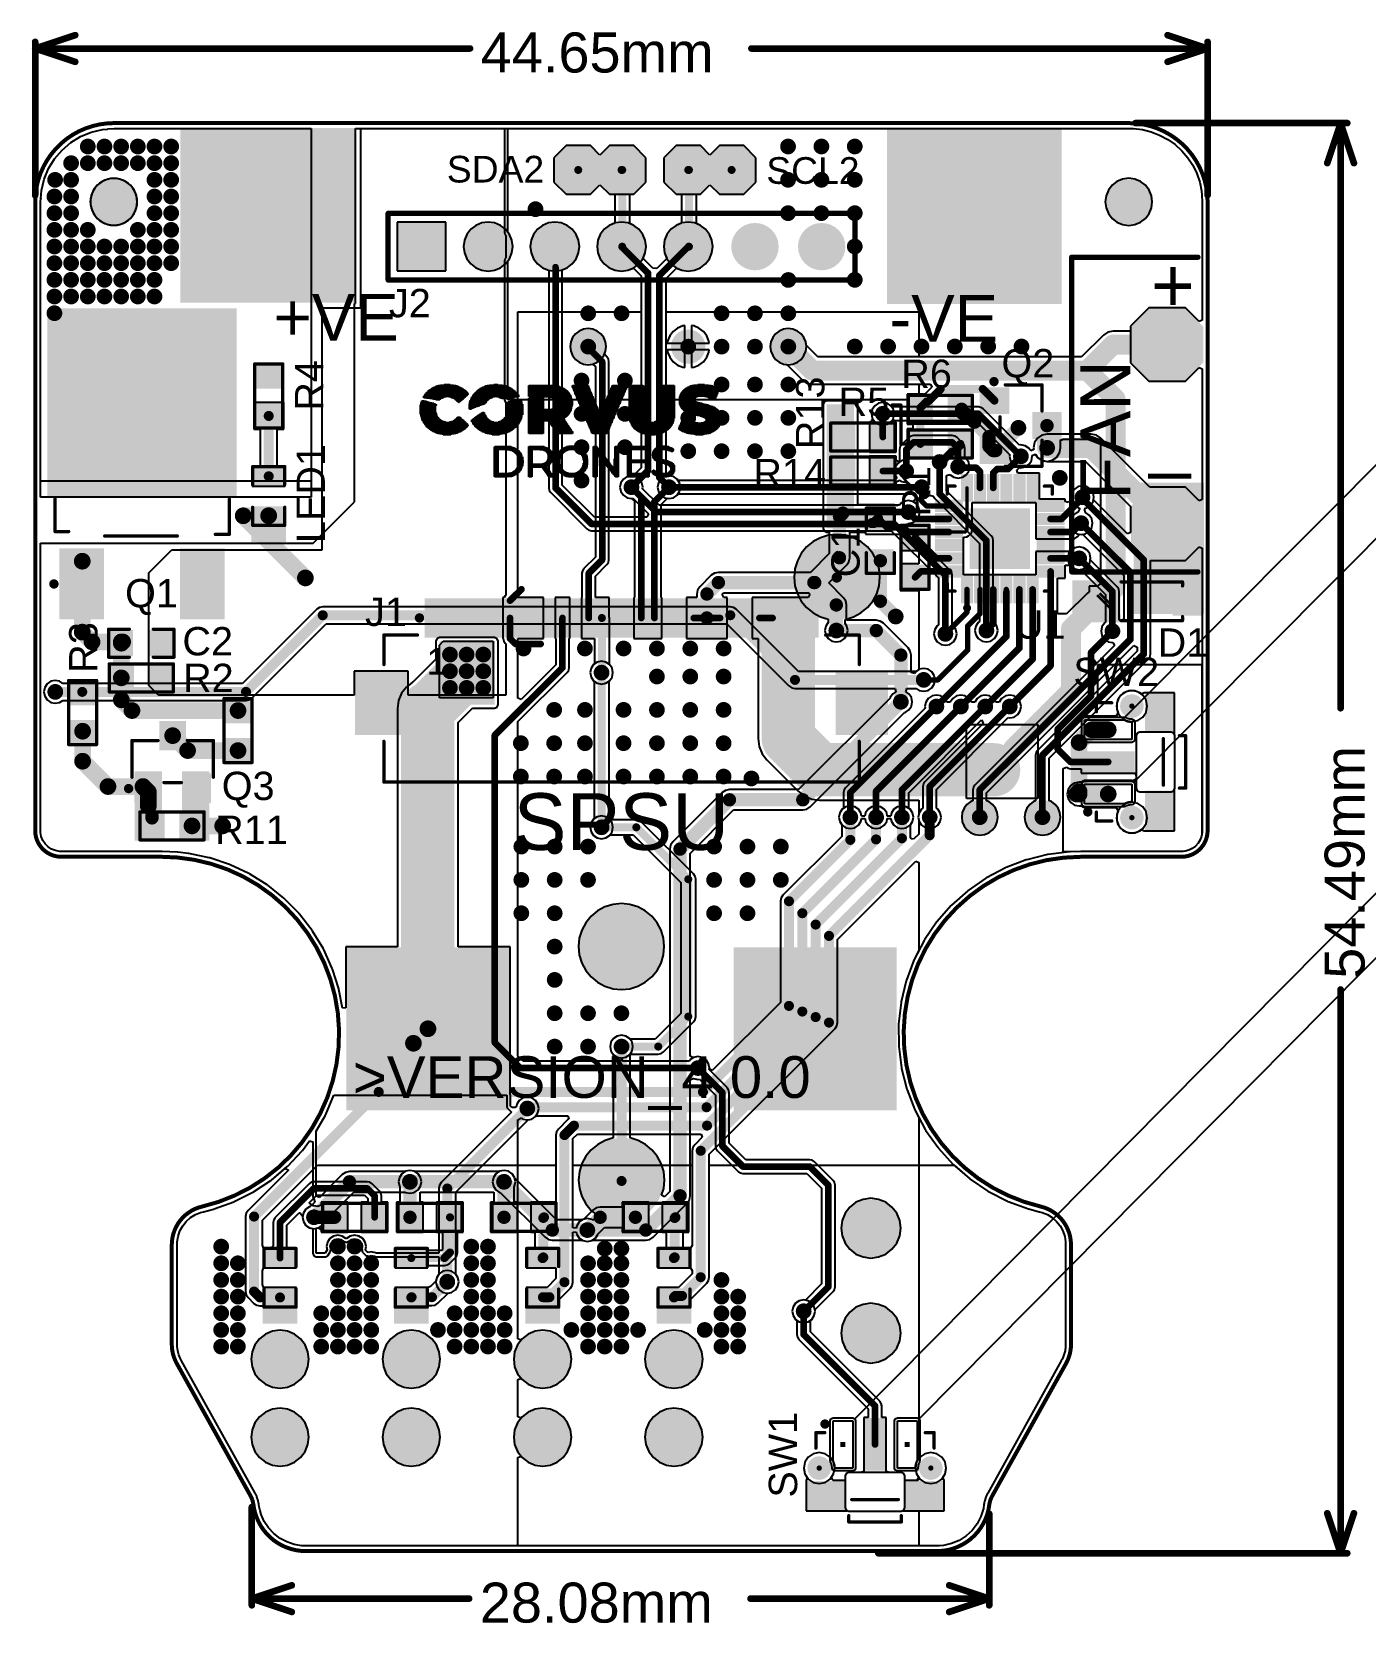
# Model space of a CAD drawing. Header units: millimetres. Extents: x -3 to 5381, y -54 to 5355.
# Drawn here: x -3.1 to 47.7, y -54.2 to 6.5 of the extents above; entities that cross this region are included whole.
import ezdxf

# ---------------------------------------------------------------- set-up
doc = ezdxf.new("R2010")
doc.units = ezdxf.units.MM
for name, color, linetype in [('BottomLayer', 5, 'Continuous'), ('BottomPaste', 16, 'Continuous'), ('BottomSolder', 6, 'Continuous'), ('Mechanical1', 6, 'Continuous'), ('Mechanical2', 216, 'Continuous'), ('MultiLayer', 9, 'Continuous'), ('PadHoleLayer', 156, 'Continuous'), ('TopLayer', 1, 'Continuous'), ('TopOverlay', 2, 'Continuous'), ('TopPaste', 8, 'Continuous'), ('TopSolder', 216, 'Continuous'), ('ViaHoleLayer', 16, 'Continuous')]:
    doc.layers.add(name, color=color, linetype=linetype)
doc.styles.add('Arial', font='', dxfattribs={"height": 0.2})
doc.styles.get('Arial').set_extended_font_data('Arial')

msp = doc.modelspace()

# ---------------------------------------------------------------- texts
at = {"layer": 'Mechanical1', "style": 'Arial'}
for s, p in [('44.65mm', (13.972, 4.924)), ('28.08mm', (13.939, -54.131))]:
    msp.add_text(s, height=1.524, dxfattribs=at).set_placement(p)
msp.add_text('54.49mm', height=1.524, rotation=90, dxfattribs=at).set_placement((47.632, -29.604))
at = {"layer": 'TopOverlay', "style": 'Arial'}
for s, height, p in [('SDA2', 1.016, (12.682, 0.733)), ('+', 2.032, (39.504, -4.195)), ('J2', 1.0795, (10.48, -4.4)), ('-VE', 1.778, (29.54, -5.334)), ('R6', 1.0795, (29.987, -7.093)), ('Q2', 1.0795, (33.804, -6.69)), ('R5', 1.0795, (27.6, -8.16)), ('R14', 1.0795, (24.356, -10.877)), ('_', 2.032, (39.428, -9.96)), ('Q1', 1.0795, (0.43, -15.453)), ('J1', 1.0795, (9.568, -16.161)), ('U1', 1.0795, (34.314, -16.647)), ('C2', 1.0795, (2.613, -17.282)), ('D1', 1.0795, (39.75, -17.333)), ('SW2', 1.0795, (36.541, -18.45)), ('R2', 1.0795, (2.638, -18.679)), ('Q3', 1.0795, (4.111, -22.794)), ('SPSU', 2.159, (15.226, -24.693)), ('R11', 1.0795, (3.86, -24.466)), ('>VERSION_4.0.0', 1.5875, (9.1, -34.141))]:
    msp.add_text(s, height=height, dxfattribs=at).set_placement(p)
for s, height, rotation, p in [('SCL2', 1.016, 360, (24.848, 0.682)), ('+VE', 1.778, 360, (6.088, -5.29)), ('R4', 1.0795, 90, (7.982, -7.96)), ('FAN', 1.905, 90, (38.717, -11.357)), ('R13', 1.0795, 90, (27.057, -9.426)), ('LED1', 1.0795, 90, (8.039, -13.004)), ('R1', 1.0795, 90, (31.096, -11.997)), ('C1', 1.0795, 90, (28.403, -14.308)), ('R3', 1.0795, 90, (-0.622, -17.946)), ('SW1', 1.0795, 90, (26.023, -49.37))]:
    msp.add_text(s, height=height, rotation=rotation, dxfattribs=at).set_placement(p)

# ---------------------------------------------------------------- blocks, each defined once
blk = doc.blocks.new('HDR_1X7_1')
at = {"layer": 'BottomLayer'}
blk.add_hatch(color=5, dxfattribs=at).paths.add_polyline_path([(0.8, 0.8), (0.8, -0.8), (-0.8, -0.8), (-0.8, 0.8)])
h = blk.add_hatch(color=5, dxfattribs=at)
edge = h.paths.add_edge_path()
edge.add_arc((0, -2.54), 0.8, 0, 360)
h = blk.add_hatch(color=5, dxfattribs=at)
edge = h.paths.add_edge_path()
edge.add_arc((0, -5.08), 0.8, 0, 360)
h = blk.add_hatch(color=5, dxfattribs=at)
edge = h.paths.add_edge_path()
edge.add_arc((0, -7.62), 0.8, 0, 360)
h = blk.add_hatch(color=5, dxfattribs=at)
edge = h.paths.add_edge_path()
edge.add_arc((0, -10.16), 0.8, 0, 360)
h = blk.add_hatch(color=5, dxfattribs=at)
edge = h.paths.add_edge_path()
edge.add_arc((0, -12.7), 0.8, 0, 360)
h = blk.add_hatch(color=5, dxfattribs=at)
edge = h.paths.add_edge_path()
edge.add_arc((0, -15.24), 0.8, 0, 360)
at = {"layer": 'BottomSolder'}
blk.add_hatch(color=6, dxfattribs=at).paths.add_polyline_path([(0.902, 0.902), (0.902, -0.902), (-0.902, -0.902), (-0.902, 0.902)])
h = blk.add_hatch(color=6, dxfattribs=at)
edge = h.paths.add_edge_path()
edge.add_arc((0, -2.54), 0.902, 0, 360)
h = blk.add_hatch(color=6, dxfattribs=at)
edge = h.paths.add_edge_path()
edge.add_arc((0, -5.08), 0.902, 0, 360)
h = blk.add_hatch(color=6, dxfattribs=at)
edge = h.paths.add_edge_path()
edge.add_arc((0, -7.62), 0.902, 0, 360)
h = blk.add_hatch(color=6, dxfattribs=at)
edge = h.paths.add_edge_path()
edge.add_arc((0, -10.16), 0.902, 0, 360)
h = blk.add_hatch(color=6, dxfattribs=at)
edge = h.paths.add_edge_path()
edge.add_arc((0, -12.7), 0.902, 0, 360)
h = blk.add_hatch(color=6, dxfattribs=at)
edge = h.paths.add_edge_path()
edge.add_arc((0, -15.24), 0.902, 0, 360)
at = {"layer": 'MultiLayer'}
blk.add_hatch(color=9, dxfattribs=at).paths.add_polyline_path([(0.8, 0.8), (0.8, -0.8), (-0.8, -0.8), (-0.8, 0.8)])
h = blk.add_hatch(color=9, dxfattribs=at)
edge = h.paths.add_edge_path()
edge.add_arc((0, -2.54), 0.8, 0, 360)
h = blk.add_hatch(color=9, dxfattribs=at)
edge = h.paths.add_edge_path()
edge.add_arc((0, -5.08), 0.8, 0, 360)
h = blk.add_hatch(color=9, dxfattribs=at)
edge = h.paths.add_edge_path()
edge.add_arc((0, -7.62), 0.8, 0, 360)
h = blk.add_hatch(color=9, dxfattribs=at)
edge = h.paths.add_edge_path()
edge.add_arc((0, -10.16), 0.8, 0, 360)
h = blk.add_hatch(color=9, dxfattribs=at)
edge = h.paths.add_edge_path()
edge.add_arc((0, -12.7), 0.8, 0, 360)
h = blk.add_hatch(color=9, dxfattribs=at)
edge = h.paths.add_edge_path()
edge.add_arc((0, -15.24), 0.8, 0, 360)
at = {"layer": 'PadHoleLayer'}
h = blk.add_hatch(color=156, dxfattribs=at)
edge = h.paths.add_edge_path()
edge.add_arc((0, 0), 0.45, 0, 360)
h = blk.add_hatch(color=156, dxfattribs=at)
edge = h.paths.add_edge_path()
edge.add_arc((0, -2.54), 0.45, 0, 360)
h = blk.add_hatch(color=156, dxfattribs=at)
edge = h.paths.add_edge_path()
edge.add_arc((0, -5.08), 0.45, 0, 360)
h = blk.add_hatch(color=156, dxfattribs=at)
edge = h.paths.add_edge_path()
edge.add_arc((0, -7.62), 0.45, 0, 360)
h = blk.add_hatch(color=156, dxfattribs=at)
edge = h.paths.add_edge_path()
edge.add_arc((0, -10.16), 0.45, 0, 360)
h = blk.add_hatch(color=156, dxfattribs=at)
edge = h.paths.add_edge_path()
edge.add_arc((0, -12.7), 0.45, 0, 360)
h = blk.add_hatch(color=156, dxfattribs=at)
edge = h.paths.add_edge_path()
edge.add_arc((0, -15.24), 0.45, 0, 360)
at = {"layer": 'TopLayer'}
blk.add_hatch(color=1, dxfattribs=at).paths.add_polyline_path([(0.8, 0.8), (0.8, -0.8), (-0.8, -0.8), (-0.8, 0.8)])
h = blk.add_hatch(color=1, dxfattribs=at)
edge = h.paths.add_edge_path()
edge.add_arc((0, -2.54), 0.8, 0, 360)
h = blk.add_hatch(color=1, dxfattribs=at)
edge = h.paths.add_edge_path()
edge.add_arc((0, -5.08), 0.8, 0, 360)
h = blk.add_hatch(color=1, dxfattribs=at)
edge = h.paths.add_edge_path()
edge.add_arc((0, -7.62), 0.8, 0, 360)
h = blk.add_hatch(color=1, dxfattribs=at)
edge = h.paths.add_edge_path()
edge.add_arc((0, -10.16), 0.8, 0, 360)
h = blk.add_hatch(color=1, dxfattribs=at)
edge = h.paths.add_edge_path()
edge.add_arc((0, -12.7), 0.8, 0, 360)
h = blk.add_hatch(color=1, dxfattribs=at)
edge = h.paths.add_edge_path()
edge.add_arc((0, -15.24), 0.8, 0, 360)
at = {"layer": 'TopSolder'}
blk.add_hatch(color=216, dxfattribs=at).paths.add_polyline_path([(0.902, 0.902), (0.902, -0.902), (-0.902, -0.902), (-0.902, 0.902)])
h = blk.add_hatch(color=216, dxfattribs=at)
edge = h.paths.add_edge_path()
edge.add_arc((0, -2.54), 0.902, 0, 360)
h = blk.add_hatch(color=216, dxfattribs=at)
edge = h.paths.add_edge_path()
edge.add_arc((0, -5.08), 0.902, 0, 360)
h = blk.add_hatch(color=216, dxfattribs=at)
edge = h.paths.add_edge_path()
edge.add_arc((0, -7.62), 0.902, 0, 360)
h = blk.add_hatch(color=216, dxfattribs=at)
edge = h.paths.add_edge_path()
edge.add_arc((0, -10.16), 0.902, 0, 360)
h = blk.add_hatch(color=216, dxfattribs=at)
edge = h.paths.add_edge_path()
edge.add_arc((0, -12.7), 0.902, 0, 360)
h = blk.add_hatch(color=216, dxfattribs=at)
edge = h.paths.add_edge_path()
edge.add_arc((0, -15.24), 0.902, 0, 360)
at = {"layer": 'TopOverlay', "const_width": 0.2}
for points in [[(-1.27, 1.27), (-1.27, -16.51)], [(-1.27, 1.27), (1.27, 1.27)], [(1.27, 1.27), (1.27, -16.51)], [(-1.27, -16.51), (1.27, -16.51)]]:
    blk.add_lwpolyline(points, dxfattribs=at)
at = {"layer": 'TopOverlay', "const_width": 0.1}
for points in [[(-1.32, 1.27, 1), (-1.22, 1.27, 1)], [(-1.32, 1.27, 1), (-1.22, 1.27, 1)], [(1.22, 1.27, 1), (1.32, 1.27, 1)], [(1.22, 1.27, 1), (1.32, 1.27, 1)], [(-1.32, -16.51, 1), (-1.22, -16.51, 1)], [(-1.32, -16.51, 1), (-1.22, -16.51, 1)], [(1.22, -16.51, 1), (1.32, -16.51, 1)], [(1.22, -16.51, 1), (1.32, -16.51, 1)]]:
    blk.add_lwpolyline(points, format="xyb", close=True, dxfattribs=at)
blk = doc.blocks.new('RES_0603_2')
at = {"layer": 'TopLayer'}
for points in [[(-0.381, 0.4445), (-0.381, -0.4445), (-1.143, -0.4445), (-1.143, 0.4445)], [(1.143, 0.4445), (1.143, -0.4445), (0.381, -0.4445), (0.381, 0.4445)]]:
    blk.add_hatch(color=1, dxfattribs=at).paths.add_polyline_path(points)
at = {"layer": 'TopPaste'}
for points in [[(-0.381, 0.4445), (-0.381, -0.4445), (-1.143, -0.4445), (-1.143, 0.4445)], [(1.143, 0.4445), (1.143, -0.4445), (0.381, -0.4445), (0.381, 0.4445)]]:
    blk.add_hatch(color=8, dxfattribs=at).paths.add_polyline_path(points)
at = {"layer": 'TopSolder'}
for points in [[(-0.2794, 0.5461), (-0.2794, -0.5461), (-1.2446, -0.5461), (-1.2446, 0.5461)], [(1.2446, 0.5461), (1.2446, -0.5461), (0.2794, -0.5461), (0.2794, 0.5461)]]:
    blk.add_hatch(color=216, dxfattribs=at).paths.add_polyline_path(points)
at = {"layer": 'TopOverlay', "const_width": 0.127}
for points in [[(-1.2192, 0.5334), (-1.2192, -0.5334)], [(1.2192, 0.5334), (-1.2192, 0.5334)], [(1.2192, 0.5334), (1.2192, -0.5334)], [(1.2192, -0.5334), (-1.2192, -0.5334)]]:
    blk.add_lwpolyline(points, dxfattribs=at)
at = {"layer": 'TopOverlay', "const_width": 0.0635}
for points in [[(-1.25095, 0.5334, 1), (-1.18745, 0.5334, 1)], [(-1.25095, 0.5334, 1), (-1.18745, 0.5334, 1)], [(1.18745, 0.5334, 1), (1.25095, 0.5334, 1)], [(1.18745, 0.5334, 1), (1.25095, 0.5334, 1)], [(-1.25095, -0.5334, 1), (-1.18745, -0.5334, 1)], [(-1.25095, -0.5334, 1), (-1.18745, -0.5334, 1)], [(1.18745, -0.5334, 1), (1.25095, -0.5334, 1)], [(1.18745, -0.5334, 1), (1.25095, -0.5334, 1)]]:
    blk.add_lwpolyline(points, format="xyb", close=True, dxfattribs=at)
blk = doc.blocks.new('RES_0603_3')
at = {"layer": 'TopLayer'}
for points in [[(-0.381, 0.4445), (-0.381, -0.4445), (-1.143, -0.4445), (-1.143, 0.4445)], [(1.143, 0.4445), (1.143, -0.4445), (0.381, -0.4445), (0.381, 0.4445)]]:
    blk.add_hatch(color=1, dxfattribs=at).paths.add_polyline_path(points)
at = {"layer": 'TopPaste'}
for points in [[(-0.381, 0.4445), (-0.381, -0.4445), (-1.143, -0.4445), (-1.143, 0.4445)], [(1.143, 0.4445), (1.143, -0.4445), (0.381, -0.4445), (0.381, 0.4445)]]:
    blk.add_hatch(color=8, dxfattribs=at).paths.add_polyline_path(points)
at = {"layer": 'TopSolder'}
for points in [[(-0.2794, 0.5461), (-0.2794, -0.5461), (-1.2446, -0.5461), (-1.2446, 0.5461)], [(1.2446, 0.5461), (1.2446, -0.5461), (0.2794, -0.5461), (0.2794, 0.5461)]]:
    blk.add_hatch(color=216, dxfattribs=at).paths.add_polyline_path(points)
at = {"layer": 'TopOverlay', "const_width": 0.127}
for points in [[(-1.2192, 0.5334), (-1.2192, -0.5334)], [(1.2192, 0.5334), (-1.2192, 0.5334)], [(1.2192, 0.5334), (1.2192, -0.5334)], [(1.2192, -0.5334), (-1.2192, -0.5334)]]:
    blk.add_lwpolyline(points, dxfattribs=at)
at = {"layer": 'TopOverlay', "const_width": 0.0635}
for points in [[(-1.25095, 0.5334, 1), (-1.18745, 0.5334, 1)], [(-1.25095, 0.5334, 1), (-1.18745, 0.5334, 1)], [(1.18745, 0.5334, 1), (1.25095, 0.5334, 1)], [(1.18745, 0.5334, 1), (1.25095, 0.5334, 1)], [(-1.25095, -0.5334, 1), (-1.18745, -0.5334, 1)], [(-1.25095, -0.5334, 1), (-1.18745, -0.5334, 1)], [(1.18745, -0.5334, 1), (1.25095, -0.5334, 1)], [(1.18745, -0.5334, 1), (1.25095, -0.5334, 1)]]:
    blk.add_lwpolyline(points, format="xyb", close=True, dxfattribs=at)
blk = doc.blocks.new('RES_0603_4')
at = {"layer": 'TopLayer'}
for points in [[(-0.381, 0.4445), (-0.381, -0.4445), (-1.143, -0.4445), (-1.143, 0.4445)], [(1.143, 0.4445), (1.143, -0.4445), (0.381, -0.4445), (0.381, 0.4445)]]:
    blk.add_hatch(color=1, dxfattribs=at).paths.add_polyline_path(points)
at = {"layer": 'TopPaste'}
for points in [[(-0.381, 0.4445), (-0.381, -0.4445), (-1.143, -0.4445), (-1.143, 0.4445)], [(1.143, 0.4445), (1.143, -0.4445), (0.381, -0.4445), (0.381, 0.4445)]]:
    blk.add_hatch(color=8, dxfattribs=at).paths.add_polyline_path(points)
at = {"layer": 'TopSolder'}
for points in [[(-0.2794, 0.5461), (-0.2794, -0.5461), (-1.2446, -0.5461), (-1.2446, 0.5461)], [(1.2446, 0.5461), (1.2446, -0.5461), (0.2794, -0.5461), (0.2794, 0.5461)]]:
    blk.add_hatch(color=216, dxfattribs=at).paths.add_polyline_path(points)
at = {"layer": 'TopOverlay', "const_width": 0.127}
for points in [[(-1.2192, 0.5334), (-1.2192, -0.5334)], [(1.2192, 0.5334), (-1.2192, 0.5334)], [(1.2192, 0.5334), (1.2192, -0.5334)], [(1.2192, -0.5334), (-1.2192, -0.5334)]]:
    blk.add_lwpolyline(points, dxfattribs=at)
at = {"layer": 'TopOverlay', "const_width": 0.0635}
for points in [[(-1.25095, 0.5334, 1), (-1.18745, 0.5334, 1)], [(-1.25095, 0.5334, 1), (-1.18745, 0.5334, 1)], [(1.18745, 0.5334, 1), (1.25095, 0.5334, 1)], [(1.18745, 0.5334, 1), (1.25095, 0.5334, 1)], [(-1.25095, -0.5334, 1), (-1.18745, -0.5334, 1)], [(-1.25095, -0.5334, 1), (-1.18745, -0.5334, 1)], [(1.18745, -0.5334, 1), (1.25095, -0.5334, 1)], [(1.18745, -0.5334, 1), (1.25095, -0.5334, 1)]]:
    blk.add_lwpolyline(points, format="xyb", close=True, dxfattribs=at)
blk = doc.blocks.new('RES_0603_5')
at = {"layer": 'TopLayer'}
for points in [[(-0.381, 0.4445), (-0.381, -0.4445), (-1.143, -0.4445), (-1.143, 0.4445)], [(1.143, 0.4445), (1.143, -0.4445), (0.381, -0.4445), (0.381, 0.4445)]]:
    blk.add_hatch(color=1, dxfattribs=at).paths.add_polyline_path(points)
at = {"layer": 'TopPaste'}
for points in [[(-0.381, 0.4445), (-0.381, -0.4445), (-1.143, -0.4445), (-1.143, 0.4445)], [(1.143, 0.4445), (1.143, -0.4445), (0.381, -0.4445), (0.381, 0.4445)]]:
    blk.add_hatch(color=8, dxfattribs=at).paths.add_polyline_path(points)
at = {"layer": 'TopSolder'}
for points in [[(-0.2794, 0.5461), (-0.2794, -0.5461), (-1.2446, -0.5461), (-1.2446, 0.5461)], [(1.2446, 0.5461), (1.2446, -0.5461), (0.2794, -0.5461), (0.2794, 0.5461)]]:
    blk.add_hatch(color=216, dxfattribs=at).paths.add_polyline_path(points)
at = {"layer": 'TopOverlay', "const_width": 0.127}
for points in [[(-1.2192, 0.5334), (-1.2192, -0.5334)], [(1.2192, 0.5334), (-1.2192, 0.5334)], [(1.2192, 0.5334), (1.2192, -0.5334)], [(1.2192, -0.5334), (-1.2192, -0.5334)]]:
    blk.add_lwpolyline(points, dxfattribs=at)
at = {"layer": 'TopOverlay', "const_width": 0.0635}
for points in [[(-1.25095, 0.5334, 1), (-1.18745, 0.5334, 1)], [(-1.25095, 0.5334, 1), (-1.18745, 0.5334, 1)], [(1.18745, 0.5334, 1), (1.25095, 0.5334, 1)], [(1.18745, 0.5334, 1), (1.25095, 0.5334, 1)], [(-1.25095, -0.5334, 1), (-1.18745, -0.5334, 1)], [(-1.25095, -0.5334, 1), (-1.18745, -0.5334, 1)], [(1.18745, -0.5334, 1), (1.25095, -0.5334, 1)], [(1.18745, -0.5334, 1), (1.25095, -0.5334, 1)]]:
    blk.add_lwpolyline(points, format="xyb", close=True, dxfattribs=at)
blk = doc.blocks.new('RES_0603_6')
at = {"layer": 'TopLayer'}
for points in [[(-0.381, 0.4445), (-0.381, -0.4445), (-1.143, -0.4445), (-1.143, 0.4445)], [(1.143, 0.4445), (1.143, -0.4445), (0.381, -0.4445), (0.381, 0.4445)]]:
    blk.add_hatch(color=1, dxfattribs=at).paths.add_polyline_path(points)
at = {"layer": 'TopPaste'}
for points in [[(-0.381, 0.4445), (-0.381, -0.4445), (-1.143, -0.4445), (-1.143, 0.4445)], [(1.143, 0.4445), (1.143, -0.4445), (0.381, -0.4445), (0.381, 0.4445)]]:
    blk.add_hatch(color=8, dxfattribs=at).paths.add_polyline_path(points)
at = {"layer": 'TopSolder'}
for points in [[(-0.2794, 0.5461), (-0.2794, -0.5461), (-1.2446, -0.5461), (-1.2446, 0.5461)], [(1.2446, 0.5461), (1.2446, -0.5461), (0.2794, -0.5461), (0.2794, 0.5461)]]:
    blk.add_hatch(color=216, dxfattribs=at).paths.add_polyline_path(points)
at = {"layer": 'TopOverlay', "const_width": 0.127}
for points in [[(-1.2192, 0.5334), (-1.2192, -0.5334)], [(1.2192, 0.5334), (-1.2192, 0.5334)], [(1.2192, 0.5334), (1.2192, -0.5334)], [(1.2192, -0.5334), (-1.2192, -0.5334)]]:
    blk.add_lwpolyline(points, dxfattribs=at)
at = {"layer": 'TopOverlay', "const_width": 0.0635}
for points in [[(-1.25095, 0.5334, 1), (-1.18745, 0.5334, 1)], [(-1.25095, 0.5334, 1), (-1.18745, 0.5334, 1)], [(1.18745, 0.5334, 1), (1.25095, 0.5334, 1)], [(1.18745, 0.5334, 1), (1.25095, 0.5334, 1)], [(-1.25095, -0.5334, 1), (-1.18745, -0.5334, 1)], [(-1.25095, -0.5334, 1), (-1.18745, -0.5334, 1)], [(1.18745, -0.5334, 1), (1.25095, -0.5334, 1)], [(1.18745, -0.5334, 1), (1.25095, -0.5334, 1)]]:
    blk.add_lwpolyline(points, format="xyb", close=True, dxfattribs=at)
blk = doc.blocks.new('RES_0603_7')
at = {"layer": 'TopLayer'}
for points in [[(-0.381, 0.4445), (-0.381, -0.4445), (-1.143, -0.4445), (-1.143, 0.4445)], [(1.143, 0.4445), (1.143, -0.4445), (0.381, -0.4445), (0.381, 0.4445)]]:
    blk.add_hatch(color=1, dxfattribs=at).paths.add_polyline_path(points)
at = {"layer": 'TopPaste'}
for points in [[(-0.381, 0.4445), (-0.381, -0.4445), (-1.143, -0.4445), (-1.143, 0.4445)], [(1.143, 0.4445), (1.143, -0.4445), (0.381, -0.4445), (0.381, 0.4445)]]:
    blk.add_hatch(color=8, dxfattribs=at).paths.add_polyline_path(points)
at = {"layer": 'TopSolder'}
for points in [[(-0.2794, 0.5461), (-0.2794, -0.5461), (-1.2446, -0.5461), (-1.2446, 0.5461)], [(1.2446, 0.5461), (1.2446, -0.5461), (0.2794, -0.5461), (0.2794, 0.5461)]]:
    blk.add_hatch(color=216, dxfattribs=at).paths.add_polyline_path(points)
at = {"layer": 'TopOverlay', "const_width": 0.127}
for points in [[(1.2192, 0.5334), (-1.2192, 0.5334)], [(-1.2192, 0.5334), (-1.2192, -0.5334)], [(1.2192, 0.5334), (1.2192, -0.5334)], [(1.2192, -0.5334), (-1.2192, -0.5334)]]:
    blk.add_lwpolyline(points, dxfattribs=at)
at = {"layer": 'TopOverlay', "const_width": 0.0635}
for points in [[(-1.25095, 0.5334, 1), (-1.18745, 0.5334, 1)], [(-1.25095, 0.5334, 1), (-1.18745, 0.5334, 1)], [(1.18745, 0.5334, 1), (1.25095, 0.5334, 1)], [(1.18745, 0.5334, 1), (1.25095, 0.5334, 1)], [(-1.25095, -0.5334, 1), (-1.18745, -0.5334, 1)], [(-1.25095, -0.5334, 1), (-1.18745, -0.5334, 1)], [(1.18745, -0.5334, 1), (1.25095, -0.5334, 1)], [(1.18745, -0.5334, 1), (1.25095, -0.5334, 1)]]:
    blk.add_lwpolyline(points, format="xyb", close=True, dxfattribs=at)
blk = doc.blocks.new('RES_0603_8')
at = {"layer": 'TopLayer'}
for points in [[(-0.381, 0.4445), (-0.381, -0.4445), (-1.143, -0.4445), (-1.143, 0.4445)], [(1.143, 0.4445), (1.143, -0.4445), (0.381, -0.4445), (0.381, 0.4445)]]:
    blk.add_hatch(color=1, dxfattribs=at).paths.add_polyline_path(points)
at = {"layer": 'TopPaste'}
for points in [[(-0.381, 0.4445), (-0.381, -0.4445), (-1.143, -0.4445), (-1.143, 0.4445)], [(1.143, 0.4445), (1.143, -0.4445), (0.381, -0.4445), (0.381, 0.4445)]]:
    blk.add_hatch(color=8, dxfattribs=at).paths.add_polyline_path(points)
at = {"layer": 'TopSolder'}
for points in [[(-0.2794, 0.5461), (-0.2794, -0.5461), (-1.2446, -0.5461), (-1.2446, 0.5461)], [(1.2446, 0.5461), (1.2446, -0.5461), (0.2794, -0.5461), (0.2794, 0.5461)]]:
    blk.add_hatch(color=216, dxfattribs=at).paths.add_polyline_path(points)
at = {"layer": 'TopOverlay', "const_width": 0.127}
for points in [[(-1.2192, 0.5334), (-1.2192, -0.5334)], [(-1.2192, 0.5334), (1.2192, 0.5334)], [(1.2192, 0.5334), (1.2192, -0.5334)], [(-1.2192, -0.5334), (1.2192, -0.5334)]]:
    blk.add_lwpolyline(points, dxfattribs=at)
at = {"layer": 'TopOverlay', "const_width": 0.0635}
for points in [[(-1.25095, 0.5334, 1), (-1.18745, 0.5334, 1)], [(-1.25095, 0.5334, 1), (-1.18745, 0.5334, 1)], [(1.18745, 0.5334, 1), (1.25095, 0.5334, 1)], [(1.18745, 0.5334, 1), (1.25095, 0.5334, 1)], [(-1.25095, -0.5334, 1), (-1.18745, -0.5334, 1)], [(-1.25095, -0.5334, 1), (-1.18745, -0.5334, 1)], [(1.18745, -0.5334, 1), (1.25095, -0.5334, 1)], [(1.18745, -0.5334, 1), (1.25095, -0.5334, 1)]]:
    blk.add_lwpolyline(points, format="xyb", close=True, dxfattribs=at)
blk = doc.blocks.new('LED_0603_9')
at = {"layer": 'TopLayer'}
for points in [[(-1, 0.5), (-0.5, 0.5), (-0.5, -0.5), (-1, -0.5)], [(0.5, 0.5), (1, 0.5), (1, -0.5), (0.5, -0.5)]]:
    blk.add_hatch(color=1, dxfattribs=at).paths.add_polyline_path(points)
at = {"layer": 'TopOverlay'}
blk.add_hatch(color=2, dxfattribs=at).paths.add_polyline_path([(1.118, -0.66), (1.753, -0.66), (1.753, 0.66), (1.118, 0.66)])
at = {"layer": 'TopPaste'}
for points in [[(-1, 0.5), (-0.5, 0.5), (-0.5, -0.5), (-1, -0.5)], [(0.5, 0.5), (1, 0.5), (1, -0.5), (0.5, -0.5)]]:
    blk.add_hatch(color=8, dxfattribs=at).paths.add_polyline_path(points)
at = {"layer": 'TopSolder'}
for points in [[(-1.102, 0.602), (-0.398, 0.602), (-0.398, -0.602), (-1.102, -0.602)], [(0.398, 0.602), (1.102, 0.602), (1.102, -0.602), (0.398, -0.602)]]:
    blk.add_hatch(color=216, dxfattribs=at).paths.add_polyline_path(points)
at = {"layer": 'TopOverlay', "const_width": 0.127}
for points in [[(-1.118, -0.61), (-1.118, 0.61)], [(-0.432, 0.61), (-1.118, 0.61)], [(1.118, 0.61), (0.432, 0.61)], [(1.118, -0.61), (1.118, 0.61)], [(-0.432, -0.61), (-1.118, -0.61)], [(1.118, -0.61), (0.432, -0.61)]]:
    blk.add_lwpolyline(points, dxfattribs=at)
at = {"layer": 'TopOverlay', "const_width": 0.0635}
for points in [[(-1.149, 0.61, 1), (-1.086, 0.61, 1)], [(-1.149, 0.61, 1), (-1.086, 0.61, 1)], [(-0.464, 0.61, 1), (-0.4, 0.61, 1)], [(0.4, 0.61, 1), (0.464, 0.61, 1)], [(1.086, 0.61, 1), (1.149, 0.61, 1)], [(1.086, 0.61, 1), (1.149, 0.61, 1)], [(-1.149, -0.61, 1), (-1.086, -0.61, 1)], [(-1.149, -0.61, 1), (-1.086, -0.61, 1)], [(-0.464, -0.61, 1), (-0.4, -0.61, 1)], [(0.4, -0.61, 1), (0.464, -0.61, 1)], [(1.086, -0.61, 1), (1.149, -0.61, 1)], [(1.086, -0.61, 1), (1.149, -0.61, 1)]]:
    blk.add_lwpolyline(points, format="xyb", close=True, dxfattribs=at)
blk = doc.blocks.new('LED_0603_10')
at = {"layer": 'TopLayer'}
for points in [[(-1, 0.5), (-0.5, 0.5), (-0.5, -0.5), (-1, -0.5)], [(0.5, 0.5), (1, 0.5), (1, -0.5), (0.5, -0.5)]]:
    blk.add_hatch(color=1, dxfattribs=at).paths.add_polyline_path(points)
at = {"layer": 'TopOverlay'}
blk.add_hatch(color=2, dxfattribs=at).paths.add_polyline_path([(1.118, -0.66), (1.753, -0.66), (1.753, 0.66), (1.118, 0.66)])
at = {"layer": 'TopPaste'}
for points in [[(-1, 0.5), (-0.5, 0.5), (-0.5, -0.5), (-1, -0.5)], [(0.5, 0.5), (1, 0.5), (1, -0.5), (0.5, -0.5)]]:
    blk.add_hatch(color=8, dxfattribs=at).paths.add_polyline_path(points)
at = {"layer": 'TopSolder'}
for points in [[(-1.102, 0.602), (-0.398, 0.602), (-0.398, -0.602), (-1.102, -0.602)], [(0.398, 0.602), (1.102, 0.602), (1.102, -0.602), (0.398, -0.602)]]:
    blk.add_hatch(color=216, dxfattribs=at).paths.add_polyline_path(points)
at = {"layer": 'TopOverlay', "const_width": 0.127}
for points in [[(-1.118, -0.61), (-1.118, 0.61)], [(-0.432, 0.61), (-1.118, 0.61)], [(1.118, 0.61), (0.432, 0.61)], [(1.118, -0.61), (1.118, 0.61)], [(-0.432, -0.61), (-1.118, -0.61)], [(1.118, -0.61), (0.432, -0.61)]]:
    blk.add_lwpolyline(points, dxfattribs=at)
at = {"layer": 'TopOverlay', "const_width": 0.0635}
for points in [[(-1.149, 0.61, 1), (-1.086, 0.61, 1)], [(-1.149, 0.61, 1), (-1.086, 0.61, 1)], [(-0.464, 0.61, 1), (-0.4, 0.61, 1)], [(0.4, 0.61, 1), (0.464, 0.61, 1)], [(1.086, 0.61, 1), (1.149, 0.61, 1)], [(1.086, 0.61, 1), (1.149, 0.61, 1)], [(-1.149, -0.61, 1), (-1.086, -0.61, 1)], [(-1.149, -0.61, 1), (-1.086, -0.61, 1)], [(-0.464, -0.61, 1), (-0.4, -0.61, 1)], [(0.4, -0.61, 1), (0.464, -0.61, 1)], [(1.086, -0.61, 1), (1.149, -0.61, 1)], [(1.086, -0.61, 1), (1.149, -0.61, 1)]]:
    blk.add_lwpolyline(points, format="xyb", close=True, dxfattribs=at)
blk = doc.blocks.new('LED_0603_11')
at = {"layer": 'TopLayer'}
for points in [[(-1, 0.5), (-0.5, 0.5), (-0.5, -0.5), (-1, -0.5)], [(0.5, 0.5), (1, 0.5), (1, -0.5), (0.5, -0.5)]]:
    blk.add_hatch(color=1, dxfattribs=at).paths.add_polyline_path(points)
at = {"layer": 'TopOverlay'}
blk.add_hatch(color=2, dxfattribs=at).paths.add_polyline_path([(1.118, -0.66), (1.753, -0.66), (1.753, 0.66), (1.118, 0.66)])
at = {"layer": 'TopPaste'}
for points in [[(-1, 0.5), (-0.5, 0.5), (-0.5, -0.5), (-1, -0.5)], [(0.5, 0.5), (1, 0.5), (1, -0.5), (0.5, -0.5)]]:
    blk.add_hatch(color=8, dxfattribs=at).paths.add_polyline_path(points)
at = {"layer": 'TopSolder'}
for points in [[(-1.102, 0.602), (-0.398, 0.602), (-0.398, -0.602), (-1.102, -0.602)], [(0.398, 0.602), (1.102, 0.602), (1.102, -0.602), (0.398, -0.602)]]:
    blk.add_hatch(color=216, dxfattribs=at).paths.add_polyline_path(points)
at = {"layer": 'TopOverlay', "const_width": 0.127}
for points in [[(-1.118, -0.61), (-1.118, 0.61)], [(-0.432, 0.61), (-1.118, 0.61)], [(1.118, 0.61), (0.432, 0.61)], [(1.118, -0.61), (1.118, 0.61)], [(-0.432, -0.61), (-1.118, -0.61)], [(1.118, -0.61), (0.432, -0.61)]]:
    blk.add_lwpolyline(points, dxfattribs=at)
at = {"layer": 'TopOverlay', "const_width": 0.0635}
for points in [[(-1.149, 0.61, 1), (-1.086, 0.61, 1)], [(-1.149, 0.61, 1), (-1.086, 0.61, 1)], [(-0.464, 0.61, 1), (-0.4, 0.61, 1)], [(0.4, 0.61, 1), (0.464, 0.61, 1)], [(1.086, 0.61, 1), (1.149, 0.61, 1)], [(1.086, 0.61, 1), (1.149, 0.61, 1)], [(-1.149, -0.61, 1), (-1.086, -0.61, 1)], [(-1.149, -0.61, 1), (-1.086, -0.61, 1)], [(-0.464, -0.61, 1), (-0.4, -0.61, 1)], [(0.4, -0.61, 1), (0.464, -0.61, 1)], [(1.086, -0.61, 1), (1.149, -0.61, 1)], [(1.086, -0.61, 1), (1.149, -0.61, 1)]]:
    blk.add_lwpolyline(points, format="xyb", close=True, dxfattribs=at)
blk = doc.blocks.new('LED_0603_12')
at = {"layer": 'TopLayer'}
for points in [[(-1, 0.5), (-0.5, 0.5), (-0.5, -0.5), (-1, -0.5)], [(0.5, 0.5), (1, 0.5), (1, -0.5), (0.5, -0.5)]]:
    blk.add_hatch(color=1, dxfattribs=at).paths.add_polyline_path(points)
at = {"layer": 'TopOverlay'}
blk.add_hatch(color=2, dxfattribs=at).paths.add_polyline_path([(1.118, -0.66), (1.753, -0.66), (1.753, 0.66), (1.118, 0.66)])
at = {"layer": 'TopPaste'}
for points in [[(-1, 0.5), (-0.5, 0.5), (-0.5, -0.5), (-1, -0.5)], [(0.5, 0.5), (1, 0.5), (1, -0.5), (0.5, -0.5)]]:
    blk.add_hatch(color=8, dxfattribs=at).paths.add_polyline_path(points)
at = {"layer": 'TopSolder'}
for points in [[(-1.102, 0.602), (-0.398, 0.602), (-0.398, -0.602), (-1.102, -0.602)], [(0.398, 0.602), (1.102, 0.602), (1.102, -0.602), (0.398, -0.602)]]:
    blk.add_hatch(color=216, dxfattribs=at).paths.add_polyline_path(points)
at = {"layer": 'TopOverlay', "const_width": 0.127}
for points in [[(-1.118, -0.61), (-1.118, 0.61)], [(-0.432, 0.61), (-1.118, 0.61)], [(1.118, 0.61), (0.432, 0.61)], [(1.118, -0.61), (1.118, 0.61)], [(-0.432, -0.61), (-1.118, -0.61)], [(1.118, -0.61), (0.432, -0.61)]]:
    blk.add_lwpolyline(points, dxfattribs=at)
at = {"layer": 'TopOverlay', "const_width": 0.0635}
for points in [[(-1.149, 0.61, 1), (-1.086, 0.61, 1)], [(-1.149, 0.61, 1), (-1.086, 0.61, 1)], [(-0.464, 0.61, 1), (-0.4, 0.61, 1)], [(0.4, 0.61, 1), (0.464, 0.61, 1)], [(1.086, 0.61, 1), (1.149, 0.61, 1)], [(1.086, 0.61, 1), (1.149, 0.61, 1)], [(-1.149, -0.61, 1), (-1.086, -0.61, 1)], [(-1.149, -0.61, 1), (-1.086, -0.61, 1)], [(-0.464, -0.61, 1), (-0.4, -0.61, 1)], [(0.4, -0.61, 1), (0.464, -0.61, 1)], [(1.086, -0.61, 1), (1.149, -0.61, 1)], [(1.086, -0.61, 1), (1.149, -0.61, 1)]]:
    blk.add_lwpolyline(points, format="xyb", close=True, dxfattribs=at)
blk = doc.blocks.new('SOD_123_13')
at = {"layer": 'TopLayer'}
for points in [[(-1.1, 0.45), (-1.1, -0.45), (-2.05, -0.45), (-2.05, 0.45)], [(2.05, 0.45), (2.05, -0.45), (1.1, -0.45), (1.1, 0.45)]]:
    blk.add_hatch(color=1, dxfattribs=at).paths.add_polyline_path(points)
at = {"layer": 'TopOverlay'}
for points in [[(0.965, 0.508), (2.819, 0.508), (2.819, 0.8), (0.965, 0.8)], [(2.119, -0.787), (2.819, -0.787), (2.819, 0.787), (2.119, 0.787)], [(0.965, -0.8), (2.819, -0.8), (2.819, -0.508), (0.965, -0.508)]]:
    blk.add_hatch(color=2, dxfattribs=at).paths.add_polyline_path(points)
at = {"layer": 'TopPaste'}
for points in [[(-1.1, 0.45), (-1.1, -0.45), (-2.05, -0.45), (-2.05, 0.45)], [(2.05, 0.45), (2.05, -0.45), (1.1, -0.45), (1.1, 0.45)]]:
    blk.add_hatch(color=8, dxfattribs=at).paths.add_polyline_path(points)
at = {"layer": 'TopSolder'}
for points in [[(-0.998, 0.552), (-0.998, -0.552), (-2.152, -0.552), (-2.152, 0.552)], [(2.152, 0.552), (2.152, -0.552), (0.998, -0.552), (0.998, 0.552)]]:
    blk.add_hatch(color=216, dxfattribs=at).paths.add_polyline_path(points)
at = {"layer": 'TopOverlay', "const_width": 0.127}
for points in [[(-1.372, 0.737), (-1.372, 0.584)], [(0.965, 0.737), (-1.372, 0.737)], [(-1.372, -0.584), (-1.372, -0.737)], [(0.965, -0.737), (-1.372, -0.737)]]:
    blk.add_lwpolyline(points, dxfattribs=at)
at = {"layer": 'TopOverlay', "const_width": 0.0635}
for points in [[(-1.403, 0.737, 1), (-1.34, 0.737, 1)], [(-1.403, 0.737, 1), (-1.34, 0.737, 1)], [(-1.403, 0.584, 1), (-1.34, 0.584, 1)], [(0.933, 0.737, 1), (0.997, 0.737, 1)], [(-1.403, -0.584, 1), (-1.34, -0.584, 1)], [(-1.403, -0.737, 1), (-1.34, -0.737, 1)], [(-1.403, -0.737, 1), (-1.34, -0.737, 1)], [(0.933, -0.737, 1), (0.997, -0.737, 1)]]:
    blk.add_lwpolyline(points, format="xyb", close=True, dxfattribs=at)
blk = doc.blocks.new('TH_0_75_0_6_14')
at = {"layer": 'BottomLayer'}
h = blk.add_hatch(color=5, dxfattribs=at)
edge = h.paths.add_edge_path()
edge.add_arc((0, 0), 0.554, 0, 360)
at = {"layer": 'BottomSolder'}
h = blk.add_hatch(color=6, dxfattribs=at)
edge = h.paths.add_edge_path()
edge.add_arc((0, 0), 0.656, 0, 360)
at = {"layer": 'PadHoleLayer'}
h = blk.add_hatch(color=156, dxfattribs=at)
edge = h.paths.add_edge_path()
edge.add_arc((0, 0), 0.3, 0, 360)
at = {"layer": 'TopLayer'}
h = blk.add_hatch(color=1, dxfattribs=at)
edge = h.paths.add_edge_path()
edge.add_arc((0, 0), 0.554, 0, 360)
at = {"layer": 'TopSolder'}
h = blk.add_hatch(color=216, dxfattribs=at)
edge = h.paths.add_edge_path()
edge.add_arc((0, 0), 0.656, 0, 360)
blk = doc.blocks.new('TH_0_75_0_6_15')
at = {"layer": 'BottomLayer'}
h = blk.add_hatch(color=5, dxfattribs=at)
edge = h.paths.add_edge_path()
edge.add_arc((0, 0), 0.554, 0, 360)
at = {"layer": 'BottomSolder'}
h = blk.add_hatch(color=6, dxfattribs=at)
edge = h.paths.add_edge_path()
edge.add_arc((0, 0), 0.656, 0, 360)
at = {"layer": 'PadHoleLayer'}
h = blk.add_hatch(color=156, dxfattribs=at)
edge = h.paths.add_edge_path()
edge.add_arc((0, 0), 0.3, 0, 360)
at = {"layer": 'TopLayer'}
h = blk.add_hatch(color=1, dxfattribs=at)
edge = h.paths.add_edge_path()
edge.add_arc((0, 0), 0.554, 0, 360)
at = {"layer": 'TopSolder'}
h = blk.add_hatch(color=216, dxfattribs=at)
edge = h.paths.add_edge_path()
edge.add_arc((0, 0), 0.656, 0, 360)
blk = doc.blocks.new('3MM_SMD_PAD_B_16')
at = {"layer": 'BottomLayer'}
h = blk.add_hatch(color=5, dxfattribs=at)
edge = h.paths.add_edge_path()
edge.add_arc((0, 0), 1.5, 0, 360)
at = {"layer": 'BottomPaste'}
h = blk.add_hatch(color=16, dxfattribs=at)
edge = h.paths.add_edge_path()
edge.add_arc((0, 0), 1.5, 0, 360)
at = {"layer": 'BottomSolder'}
h = blk.add_hatch(color=6, dxfattribs=at)
edge = h.paths.add_edge_path()
edge.add_arc((0, 0), 1.602, 0, 360)
blk = doc.blocks.new('RES_0603_17')
at = {"layer": 'TopLayer'}
for points in [[(-0.381, 0.4445), (-0.381, -0.4445), (-1.143, -0.4445), (-1.143, 0.4445)], [(1.143, 0.4445), (1.143, -0.4445), (0.381, -0.4445), (0.381, 0.4445)]]:
    blk.add_hatch(color=1, dxfattribs=at).paths.add_polyline_path(points)
at = {"layer": 'TopPaste'}
for points in [[(-0.381, 0.4445), (-0.381, -0.4445), (-1.143, -0.4445), (-1.143, 0.4445)], [(1.143, 0.4445), (1.143, -0.4445), (0.381, -0.4445), (0.381, 0.4445)]]:
    blk.add_hatch(color=8, dxfattribs=at).paths.add_polyline_path(points)
at = {"layer": 'TopSolder'}
for points in [[(-0.2794, 0.5461), (-0.2794, -0.5461), (-1.2446, -0.5461), (-1.2446, 0.5461)], [(1.2446, 0.5461), (1.2446, -0.5461), (0.2794, -0.5461), (0.2794, 0.5461)]]:
    blk.add_hatch(color=216, dxfattribs=at).paths.add_polyline_path(points)
at = {"layer": 'TopOverlay', "const_width": 0.127}
for points in [[(-1.2192, 0.5334), (1.2192, 0.5334)], [(-1.2192, 0.5334), (-1.2192, -0.5334)], [(1.2192, 0.5334), (1.2192, -0.5334)], [(-1.2192, -0.5334), (1.2192, -0.5334)]]:
    blk.add_lwpolyline(points, dxfattribs=at)
at = {"layer": 'TopOverlay', "const_width": 0.0635}
for points in [[(-1.25095, 0.5334, 1), (-1.18745, 0.5334, 1)], [(-1.25095, 0.5334, 1), (-1.18745, 0.5334, 1)], [(1.18745, 0.5334, 1), (1.25095, 0.5334, 1)], [(1.18745, 0.5334, 1), (1.25095, 0.5334, 1)], [(-1.25095, -0.5334, 1), (-1.18745, -0.5334, 1)], [(-1.25095, -0.5334, 1), (-1.18745, -0.5334, 1)], [(1.18745, -0.5334, 1), (1.25095, -0.5334, 1)], [(1.18745, -0.5334, 1), (1.25095, -0.5334, 1)]]:
    blk.add_lwpolyline(points, format="xyb", close=True, dxfattribs=at)
blk = doc.blocks.new('QFN_24_EP_4X4__18')
at = {"layer": 'TopLayer'}
for points in [[(-1.38, 2.365), (-1.12, 2.365), (-1.12, 1.505), (-1.38, 1.505)], [(-0.88, 2.365), (-0.62, 2.365), (-0.62, 1.505), (-0.88, 1.505)], [(-0.38, 2.365), (-0.12, 2.365), (-0.12, 1.505), (-0.38, 1.505)], [(0.12, 2.365), (0.38, 2.365), (0.38, 1.505), (0.12, 1.505)], [(0.62, 2.365), (0.88, 2.365), (0.88, 1.505), (0.62, 1.505)], [(1.12, 2.365), (1.38, 2.365), (1.38, 1.505), (1.12, 1.505)], [(-2.365, 1.38), (-1.505, 1.38), (-1.505, 1.12), (-2.365, 1.12)], [(1.505, 1.38), (2.365, 1.38), (2.365, 1.12), (1.505, 1.12)], [(-2.365, 0.88), (-1.505, 0.88), (-1.505, 0.62), (-2.365, 0.62)], [(-1.05, 1.05), (1.05, 1.05), (1.05, -1.05), (-1.05, -1.05)], [(1.505, 0.88), (2.365, 0.88), (2.365, 0.62), (1.505, 0.62)], [(-2.365, 0.38), (-1.505, 0.38), (-1.505, 0.12), (-2.365, 0.12)], [(1.505, 0.38), (2.365, 0.38), (2.365, 0.12), (1.505, 0.12)], [(-2.365, -0.12), (-1.505, -0.12), (-1.505, -0.38), (-2.365, -0.38)], [(1.505, -0.12), (2.365, -0.12), (2.365, -0.38), (1.505, -0.38)], [(-2.365, -0.62), (-1.505, -0.62), (-1.505, -0.88), (-2.365, -0.88)], [(-2.365, -1.12), (-1.505, -1.12), (-1.505, -1.38), (-2.365, -1.38)], [(1.505, -0.62), (2.365, -0.62), (2.365, -0.88), (1.505, -0.88)], [(1.505, -1.12), (2.365, -1.12), (2.365, -1.38), (1.505, -1.38)], [(-1.38, -1.505), (-1.12, -1.505), (-1.12, -2.365), (-1.38, -2.365)], [(-0.88, -1.505), (-0.62, -1.505), (-0.62, -2.365), (-0.88, -2.365)], [(-0.38, -1.505), (-0.12, -1.505), (-0.12, -2.365), (-0.38, -2.365)], [(0.12, -1.505), (0.38, -1.505), (0.38, -2.365), (0.12, -2.365)], [(0.62, -1.505), (0.88, -1.505), (0.88, -2.365), (0.62, -2.365)], [(1.12, -1.505), (1.38, -1.505), (1.38, -2.365), (1.12, -2.365)]]:
    blk.add_hatch(color=1, dxfattribs=at).paths.add_polyline_path(points)
at = {"layer": 'TopPaste'}
for points in [[(-1.38, 2.365), (-1.12, 2.365), (-1.12, 1.505), (-1.38, 1.505)], [(-0.88, 2.365), (-0.62, 2.365), (-0.62, 1.505), (-0.88, 1.505)], [(-0.38, 2.365), (-0.12, 2.365), (-0.12, 1.505), (-0.38, 1.505)], [(0.12, 2.365), (0.38, 2.365), (0.38, 1.505), (0.12, 1.505)], [(0.62, 2.365), (0.88, 2.365), (0.88, 1.505), (0.62, 1.505)], [(1.12, 2.365), (1.38, 2.365), (1.38, 1.505), (1.12, 1.505)], [(-2.365, 1.38), (-1.505, 1.38), (-1.505, 1.12), (-2.365, 1.12)], [(1.505, 1.38), (2.365, 1.38), (2.365, 1.12), (1.505, 1.12)], [(-2.365, 0.88), (-1.505, 0.88), (-1.505, 0.62), (-2.365, 0.62)], [(-0.66, 0.66), (0.66, 0.66), (0.66, -0.66), (-0.66, -0.66)], [(1.505, 0.88), (2.365, 0.88), (2.365, 0.62), (1.505, 0.62)], [(-2.365, 0.38), (-1.505, 0.38), (-1.505, 0.12), (-2.365, 0.12)], [(1.505, 0.38), (2.365, 0.38), (2.365, 0.12), (1.505, 0.12)], [(-2.365, -0.12), (-1.505, -0.12), (-1.505, -0.38), (-2.365, -0.38)], [(1.505, -0.12), (2.365, -0.12), (2.365, -0.38), (1.505, -0.38)], [(-2.365, -0.62), (-1.505, -0.62), (-1.505, -0.88), (-2.365, -0.88)], [(-2.365, -1.12), (-1.505, -1.12), (-1.505, -1.38), (-2.365, -1.38)], [(1.505, -0.62), (2.365, -0.62), (2.365, -0.88), (1.505, -0.88)], [(1.505, -1.12), (2.365, -1.12), (2.365, -1.38), (1.505, -1.38)], [(-1.38, -1.505), (-1.12, -1.505), (-1.12, -2.365), (-1.38, -2.365)], [(-0.88, -1.505), (-0.62, -1.505), (-0.62, -2.365), (-0.88, -2.365)], [(-0.38, -1.505), (-0.12, -1.505), (-0.12, -2.365), (-0.38, -2.365)], [(0.12, -1.505), (0.38, -1.505), (0.38, -2.365), (0.12, -2.365)], [(0.62, -1.505), (0.88, -1.505), (0.88, -2.365), (0.62, -2.365)], [(1.12, -1.505), (1.38, -1.505), (1.38, -2.365), (1.12, -2.365)]]:
    blk.add_hatch(color=8, dxfattribs=at).paths.add_polyline_path(points)
at = {"layer": 'TopSolder'}
for points in [[(-1.482, 2.467), (-1.018, 2.467), (-1.018, 1.403), (-1.482, 1.403)], [(-0.982, 2.467), (-0.518, 2.467), (-0.518, 1.403), (-0.982, 1.403)], [(-0.482, 2.467), (-0.018, 2.467), (-0.018, 1.403), (-0.482, 1.403)], [(0.018, 2.467), (0.482, 2.467), (0.482, 1.403), (0.018, 1.403)], [(0.518, 2.467), (0.982, 2.467), (0.982, 1.403), (0.518, 1.403)], [(1.018, 2.467), (1.482, 2.467), (1.482, 1.403), (1.018, 1.403)], [(-2.467, 1.482), (-1.403, 1.482), (-1.403, 1.018), (-2.467, 1.018)], [(1.403, 1.482), (2.467, 1.482), (2.467, 1.018), (1.403, 1.018)], [(-2.467, 0.982), (-1.403, 0.982), (-1.403, 0.518), (-2.467, 0.518)], [(-1.152, 1.152), (1.152, 1.152), (1.152, -1.152), (-1.152, -1.152)], [(1.403, 0.982), (2.467, 0.982), (2.467, 0.518), (1.403, 0.518)], [(-2.467, 0.482), (-1.403, 0.482), (-1.403, 0.018), (-2.467, 0.018)], [(1.403, 0.482), (2.467, 0.482), (2.467, 0.018), (1.403, 0.018)], [(-2.467, -0.018), (-1.403, -0.018), (-1.403, -0.482), (-2.467, -0.482)], [(-2.467, -0.518), (-1.403, -0.518), (-1.403, -0.982), (-2.467, -0.982)], [(1.403, -0.018), (2.467, -0.018), (2.467, -0.482), (1.403, -0.482)], [(1.403, -0.518), (2.467, -0.518), (2.467, -0.982), (1.403, -0.982)], [(-2.467, -1.018), (-1.403, -1.018), (-1.403, -1.482), (-2.467, -1.482)], [(1.403, -1.018), (2.467, -1.018), (2.467, -1.482), (1.403, -1.482)], [(-1.482, -1.403), (-1.018, -1.403), (-1.018, -2.467), (-1.482, -2.467)], [(-0.982, -1.403), (-0.518, -1.403), (-0.518, -2.467), (-0.982, -2.467)], [(-0.482, -1.403), (-0.018, -1.403), (-0.018, -2.467), (-0.482, -2.467)], [(0.018, -1.403), (0.482, -1.403), (0.482, -2.467), (0.018, -2.467)], [(0.518, -1.403), (0.982, -1.403), (0.982, -2.467), (0.518, -2.467)], [(1.018, -1.403), (1.482, -1.403), (1.482, -2.467), (1.018, -2.467)]]:
    blk.add_hatch(color=216, dxfattribs=at).paths.add_polyline_path(points)
at = {"layer": 'TopOverlay', "const_width": 0.127}
for points in [[(-2, 2), (-1.7, 2)], [(-2, 2), (-2, 1.7)], [(1.7, 2), (2, 2)], [(2, 2), (2, 1.7)], [(-2, -1.7), (-2, -2)], [(2, -1.7), (2, -2)], [(-2, -2), (-1.7, -2)], [(1.7, -2), (2, -2)]]:
    blk.add_lwpolyline(points, dxfattribs=at)
at = {"layer": 'TopOverlay'}
for points, const_width in [([(-2.032, 2, 1), (-1.968, 2, 1)], 0.0635), ([(-2.032, 2, 1), (-1.968, 2, 1)], 0.0635), ([(-1.732, 2, 1), (-1.668, 2, 1)], 0.0635), ([(1.668, 2, 1), (1.732, 2, 1)], 0.0635), ([(1.968, 2, 1), (2.032, 2, 1)], 0.0635), ([(1.968, 2, 1), (2.032, 2, 1)], 0.0635), ([(-2.591, 1.245, 1), (-2.693, 1.245, 1)], 0.2), ([(-2.743, 1.245, 1), (-2.643, 1.245, 1)], 0.1), ([(-2.641, 1.245, 1), (-2.541, 1.245, 1)], 0.1), ([(-2.032, 1.7, 1), (-1.968, 1.7, 1)], 0.0635), ([(1.968, 1.7, 1), (2.032, 1.7, 1)], 0.0635), ([(-2.032, -1.7, 1), (-1.968, -1.7, 1)], 0.0635), ([(1.968, -1.7, 1), (2.032, -1.7, 1)], 0.0635), ([(-2.032, -2, 1), (-1.968, -2, 1)], 0.0635), ([(-2.032, -2, 1), (-1.968, -2, 1)], 0.0635), ([(-1.732, -2, 1), (-1.668, -2, 1)], 0.0635), ([(1.668, -2, 1), (1.732, -2, 1)], 0.0635), ([(1.968, -2, 1), (2.032, -2, 1)], 0.0635), ([(1.968, -2, 1), (2.032, -2, 1)], 0.0635)]:
    blk.add_lwpolyline(points, format="xyb", close=True, dxfattribs=dict(at, const_width=const_width))
blk = doc.blocks.new('RES_0603_21')
at = {"layer": 'TopLayer'}
for points in [[(-0.381, 0.4445), (-0.381, -0.4445), (-1.143, -0.4445), (-1.143, 0.4445)], [(1.143, 0.4445), (1.143, -0.4445), (0.381, -0.4445), (0.381, 0.4445)]]:
    blk.add_hatch(color=1, dxfattribs=at).paths.add_polyline_path(points)
at = {"layer": 'TopPaste'}
for points in [[(-0.381, 0.4445), (-0.381, -0.4445), (-1.143, -0.4445), (-1.143, 0.4445)], [(1.143, 0.4445), (1.143, -0.4445), (0.381, -0.4445), (0.381, 0.4445)]]:
    blk.add_hatch(color=8, dxfattribs=at).paths.add_polyline_path(points)
at = {"layer": 'TopSolder'}
for points in [[(-0.2794, 0.5461), (-0.2794, -0.5461), (-1.2446, -0.5461), (-1.2446, 0.5461)], [(1.2446, 0.5461), (1.2446, -0.5461), (0.2794, -0.5461), (0.2794, 0.5461)]]:
    blk.add_hatch(color=216, dxfattribs=at).paths.add_polyline_path(points)
at = {"layer": 'TopOverlay', "const_width": 0.127}
for points in [[(-1.2192, 0.5334), (-1.2192, -0.5334)], [(1.2192, 0.5334), (-1.2192, 0.5334)], [(1.2192, 0.5334), (1.2192, -0.5334)], [(1.2192, -0.5334), (-1.2192, -0.5334)]]:
    blk.add_lwpolyline(points, dxfattribs=at)
at = {"layer": 'TopOverlay', "const_width": 0.0635}
for points in [[(-1.25095, 0.5334, 1), (-1.18745, 0.5334, 1)], [(-1.25095, 0.5334, 1), (-1.18745, 0.5334, 1)], [(1.18745, 0.5334, 1), (1.25095, 0.5334, 1)], [(1.18745, 0.5334, 1), (1.25095, 0.5334, 1)], [(-1.25095, -0.5334, 1), (-1.18745, -0.5334, 1)], [(-1.25095, -0.5334, 1), (-1.18745, -0.5334, 1)], [(1.18745, -0.5334, 1), (1.25095, -0.5334, 1)], [(1.18745, -0.5334, 1), (1.25095, -0.5334, 1)]]:
    blk.add_lwpolyline(points, format="xyb", close=True, dxfattribs=at)
blk = doc.blocks.new('RES_0603_22')
at = {"layer": 'TopLayer'}
for points in [[(-0.381, 0.4445), (-0.381, -0.4445), (-1.143, -0.4445), (-1.143, 0.4445)], [(1.143, 0.4445), (1.143, -0.4445), (0.381, -0.4445), (0.381, 0.4445)]]:
    blk.add_hatch(color=1, dxfattribs=at).paths.add_polyline_path(points)
at = {"layer": 'TopPaste'}
for points in [[(-0.381, 0.4445), (-0.381, -0.4445), (-1.143, -0.4445), (-1.143, 0.4445)], [(1.143, 0.4445), (1.143, -0.4445), (0.381, -0.4445), (0.381, 0.4445)]]:
    blk.add_hatch(color=8, dxfattribs=at).paths.add_polyline_path(points)
at = {"layer": 'TopSolder'}
for points in [[(-0.2794, 0.5461), (-0.2794, -0.5461), (-1.2446, -0.5461), (-1.2446, 0.5461)], [(1.2446, 0.5461), (1.2446, -0.5461), (0.2794, -0.5461), (0.2794, 0.5461)]]:
    blk.add_hatch(color=216, dxfattribs=at).paths.add_polyline_path(points)
at = {"layer": 'TopOverlay', "const_width": 0.127}
for points in [[(-1.2192, 0.5334), (-1.2192, -0.5334)], [(1.2192, 0.5334), (-1.2192, 0.5334)], [(1.2192, 0.5334), (1.2192, -0.5334)], [(1.2192, -0.5334), (-1.2192, -0.5334)]]:
    blk.add_lwpolyline(points, dxfattribs=at)
at = {"layer": 'TopOverlay', "const_width": 0.0635}
for points in [[(-1.25095, 0.5334, 1), (-1.18745, 0.5334, 1)], [(-1.25095, 0.5334, 1), (-1.18745, 0.5334, 1)], [(1.18745, 0.5334, 1), (1.25095, 0.5334, 1)], [(1.18745, 0.5334, 1), (1.25095, 0.5334, 1)], [(-1.25095, -0.5334, 1), (-1.18745, -0.5334, 1)], [(-1.25095, -0.5334, 1), (-1.18745, -0.5334, 1)], [(1.18745, -0.5334, 1), (1.25095, -0.5334, 1)], [(1.18745, -0.5334, 1), (1.25095, -0.5334, 1)]]:
    blk.add_lwpolyline(points, format="xyb", close=True, dxfattribs=at)
blk = doc.blocks.new('RES_0603_23')
at = {"layer": 'TopLayer'}
for points in [[(-0.381, 0.4445), (-0.381, -0.4445), (-1.143, -0.4445), (-1.143, 0.4445)], [(1.143, 0.4445), (1.143, -0.4445), (0.381, -0.4445), (0.381, 0.4445)]]:
    blk.add_hatch(color=1, dxfattribs=at).paths.add_polyline_path(points)
at = {"layer": 'TopPaste'}
for points in [[(-0.381, 0.4445), (-0.381, -0.4445), (-1.143, -0.4445), (-1.143, 0.4445)], [(1.143, 0.4445), (1.143, -0.4445), (0.381, -0.4445), (0.381, 0.4445)]]:
    blk.add_hatch(color=8, dxfattribs=at).paths.add_polyline_path(points)
at = {"layer": 'TopSolder'}
for points in [[(-0.2794, 0.5461), (-0.2794, -0.5461), (-1.2446, -0.5461), (-1.2446, 0.5461)], [(1.2446, 0.5461), (1.2446, -0.5461), (0.2794, -0.5461), (0.2794, 0.5461)]]:
    blk.add_hatch(color=216, dxfattribs=at).paths.add_polyline_path(points)
at = {"layer": 'TopOverlay', "const_width": 0.127}
for points in [[(-1.2192, 0.5334), (-1.2192, -0.5334)], [(1.2192, 0.5334), (-1.2192, 0.5334)], [(1.2192, 0.5334), (1.2192, -0.5334)], [(1.2192, -0.5334), (-1.2192, -0.5334)]]:
    blk.add_lwpolyline(points, dxfattribs=at)
at = {"layer": 'TopOverlay', "const_width": 0.0635}
for points in [[(-1.25095, 0.5334, 1), (-1.18745, 0.5334, 1)], [(-1.25095, 0.5334, 1), (-1.18745, 0.5334, 1)], [(1.18745, 0.5334, 1), (1.25095, 0.5334, 1)], [(1.18745, 0.5334, 1), (1.25095, 0.5334, 1)], [(-1.25095, -0.5334, 1), (-1.18745, -0.5334, 1)], [(-1.25095, -0.5334, 1), (-1.18745, -0.5334, 1)], [(1.18745, -0.5334, 1), (1.25095, -0.5334, 1)], [(1.18745, -0.5334, 1), (1.25095, -0.5334, 1)]]:
    blk.add_lwpolyline(points, format="xyb", close=True, dxfattribs=at)
blk = doc.blocks.new('RES_0603_24')
at = {"layer": 'TopLayer'}
for points in [[(-0.381, 0.4445), (-0.381, -0.4445), (-1.143, -0.4445), (-1.143, 0.4445)], [(1.143, 0.4445), (1.143, -0.4445), (0.381, -0.4445), (0.381, 0.4445)]]:
    blk.add_hatch(color=1, dxfattribs=at).paths.add_polyline_path(points)
at = {"layer": 'TopPaste'}
for points in [[(-0.381, 0.4445), (-0.381, -0.4445), (-1.143, -0.4445), (-1.143, 0.4445)], [(1.143, 0.4445), (1.143, -0.4445), (0.381, -0.4445), (0.381, 0.4445)]]:
    blk.add_hatch(color=8, dxfattribs=at).paths.add_polyline_path(points)
at = {"layer": 'TopSolder'}
for points in [[(-0.2794, 0.5461), (-0.2794, -0.5461), (-1.2446, -0.5461), (-1.2446, 0.5461)], [(1.2446, 0.5461), (1.2446, -0.5461), (0.2794, -0.5461), (0.2794, 0.5461)]]:
    blk.add_hatch(color=216, dxfattribs=at).paths.add_polyline_path(points)
at = {"layer": 'TopOverlay', "const_width": 0.127}
for points in [[(-1.2192, -0.5334), (-1.2192, 0.5334)], [(1.2192, 0.5334), (-1.2192, 0.5334)], [(1.2192, -0.5334), (1.2192, 0.5334)], [(1.2192, -0.5334), (-1.2192, -0.5334)]]:
    blk.add_lwpolyline(points, dxfattribs=at)
at = {"layer": 'TopOverlay', "const_width": 0.0635}
for points in [[(-1.25095, 0.5334, 1), (-1.18745, 0.5334, 1)], [(-1.25095, 0.5334, 1), (-1.18745, 0.5334, 1)], [(1.18745, 0.5334, 1), (1.25095, 0.5334, 1)], [(1.18745, 0.5334, 1), (1.25095, 0.5334, 1)], [(-1.25095, -0.5334, 1), (-1.18745, -0.5334, 1)], [(-1.25095, -0.5334, 1), (-1.18745, -0.5334, 1)], [(1.18745, -0.5334, 1), (1.25095, -0.5334, 1)], [(1.18745, -0.5334, 1), (1.25095, -0.5334, 1)]]:
    blk.add_lwpolyline(points, format="xyb", close=True, dxfattribs=at)
blk = doc.blocks.new('RES_0603_25')
at = {"layer": 'TopLayer'}
for points in [[(-0.381, 0.4445), (-0.381, -0.4445), (-1.143, -0.4445), (-1.143, 0.4445)], [(1.143, 0.4445), (1.143, -0.4445), (0.381, -0.4445), (0.381, 0.4445)]]:
    blk.add_hatch(color=1, dxfattribs=at).paths.add_polyline_path(points)
at = {"layer": 'TopPaste'}
for points in [[(-0.381, 0.4445), (-0.381, -0.4445), (-1.143, -0.4445), (-1.143, 0.4445)], [(1.143, 0.4445), (1.143, -0.4445), (0.381, -0.4445), (0.381, 0.4445)]]:
    blk.add_hatch(color=8, dxfattribs=at).paths.add_polyline_path(points)
at = {"layer": 'TopSolder'}
for points in [[(-0.2794, 0.5461), (-0.2794, -0.5461), (-1.2446, -0.5461), (-1.2446, 0.5461)], [(1.2446, 0.5461), (1.2446, -0.5461), (0.2794, -0.5461), (0.2794, 0.5461)]]:
    blk.add_hatch(color=216, dxfattribs=at).paths.add_polyline_path(points)
at = {"layer": 'TopOverlay', "const_width": 0.127}
for points in [[(-1.2192, -0.5334), (-1.2192, 0.5334)], [(-1.2192, 0.5334), (1.2192, 0.5334)], [(1.2192, -0.5334), (1.2192, 0.5334)], [(-1.2192, -0.5334), (1.2192, -0.5334)]]:
    blk.add_lwpolyline(points, dxfattribs=at)
at = {"layer": 'TopOverlay', "const_width": 0.0635}
for points in [[(-1.25095, 0.5334, 1), (-1.18745, 0.5334, 1)], [(-1.25095, 0.5334, 1), (-1.18745, 0.5334, 1)], [(1.18745, 0.5334, 1), (1.25095, 0.5334, 1)], [(1.18745, 0.5334, 1), (1.25095, 0.5334, 1)], [(-1.25095, -0.5334, 1), (-1.18745, -0.5334, 1)], [(-1.25095, -0.5334, 1), (-1.18745, -0.5334, 1)], [(1.18745, -0.5334, 1), (1.25095, -0.5334, 1)], [(1.18745, -0.5334, 1), (1.25095, -0.5334, 1)]]:
    blk.add_lwpolyline(points, format="xyb", close=True, dxfattribs=at)
blk = doc.blocks.new('RES_0603_26')
at = {"layer": 'TopLayer'}
for points in [[(-0.381, 0.4445), (-0.381, -0.4445), (-1.143, -0.4445), (-1.143, 0.4445)], [(1.143, 0.4445), (1.143, -0.4445), (0.381, -0.4445), (0.381, 0.4445)]]:
    blk.add_hatch(color=1, dxfattribs=at).paths.add_polyline_path(points)
at = {"layer": 'TopPaste'}
for points in [[(-0.381, 0.4445), (-0.381, -0.4445), (-1.143, -0.4445), (-1.143, 0.4445)], [(1.143, 0.4445), (1.143, -0.4445), (0.381, -0.4445), (0.381, 0.4445)]]:
    blk.add_hatch(color=8, dxfattribs=at).paths.add_polyline_path(points)
at = {"layer": 'TopSolder'}
for points in [[(-0.2794, 0.5461), (-0.2794, -0.5461), (-1.2446, -0.5461), (-1.2446, 0.5461)], [(1.2446, 0.5461), (1.2446, -0.5461), (0.2794, -0.5461), (0.2794, 0.5461)]]:
    blk.add_hatch(color=216, dxfattribs=at).paths.add_polyline_path(points)
at = {"layer": 'TopOverlay', "const_width": 0.127}
for points in [[(-1.2192, 0.5334), (1.2192, 0.5334)], [(-1.2192, 0.5334), (-1.2192, -0.5334)], [(1.2192, 0.5334), (1.2192, -0.5334)], [(-1.2192, -0.5334), (1.2192, -0.5334)]]:
    blk.add_lwpolyline(points, dxfattribs=at)
at = {"layer": 'TopOverlay', "const_width": 0.0635}
for points in [[(-1.25095, 0.5334, 1), (-1.18745, 0.5334, 1)], [(-1.25095, 0.5334, 1), (-1.18745, 0.5334, 1)], [(1.18745, 0.5334, 1), (1.25095, 0.5334, 1)], [(1.18745, 0.5334, 1), (1.25095, 0.5334, 1)], [(-1.25095, -0.5334, 1), (-1.18745, -0.5334, 1)], [(-1.25095, -0.5334, 1), (-1.18745, -0.5334, 1)], [(1.18745, -0.5334, 1), (1.25095, -0.5334, 1)], [(1.18745, -0.5334, 1), (1.25095, -0.5334, 1)]]:
    blk.add_lwpolyline(points, format="xyb", close=True, dxfattribs=at)
blk = doc.blocks.new('SOT_23_27')
at = {"layer": 'TopLayer'}
for points in [[(-0.41, 1.46), (0.41, 1.46), (0.41, 0.54), (-0.41, 0.54)], [(-1.36, -0.54), (-0.54, -0.54), (-0.54, -1.46), (-1.36, -1.46)], [(0.54, -0.54), (1.36, -0.54), (1.36, -1.46), (0.54, -1.46)]]:
    blk.add_hatch(color=1, dxfattribs=at).paths.add_polyline_path(points)
at = {"layer": 'TopPaste'}
for points in [[(-0.41, 1.46), (0.41, 1.46), (0.41, 0.54), (-0.41, 0.54)], [(-1.36, -0.54), (-0.54, -0.54), (-0.54, -1.46), (-1.36, -1.46)], [(0.54, -0.54), (1.36, -0.54), (1.36, -1.46), (0.54, -1.46)]]:
    blk.add_hatch(color=8, dxfattribs=at).paths.add_polyline_path(points)
at = {"layer": 'TopSolder'}
for points in [[(-0.512, 1.562), (0.512, 1.562), (0.512, 0.438), (-0.512, 0.438)], [(-1.462, -0.438), (-0.438, -0.438), (-0.438, -1.562), (-1.462, -1.562)], [(0.438, -0.438), (1.462, -0.438), (1.462, -1.562), (0.438, -1.562)]]:
    blk.add_hatch(color=216, dxfattribs=at).paths.add_polyline_path(points)
at = {"layer": 'TopOverlay', "const_width": 0.127}
for points in [[(-1.549, 0.813), (-0.559, 0.813)], [(-1.549, -0.584), (-1.549, 0.813)], [(0.559, 0.813), (1.549, 0.813)], [(1.549, -0.584), (1.549, 0.813)], [(-0.33, -0.787), (0.33, -0.787)]]:
    blk.add_lwpolyline(points, dxfattribs=at)
at = {"layer": 'TopOverlay'}
for points, const_width in [([(-1.581, 0.813, 1), (-1.518, 0.813, 1)], 0.0635), ([(-1.581, 0.813, 1), (-1.518, 0.813, 1)], 0.0635), ([(-0.591, 0.813, 1), (-0.527, 0.813, 1)], 0.0635), ([(0.527, 0.813, 1), (0.591, 0.813, 1)], 0.0635), ([(1.518, 0.813, 1), (1.581, 0.813, 1)], 0.0635), ([(1.518, 0.813, 1), (1.581, 0.813, 1)], 0.0635), ([(-1.581, -0.584, 1), (-1.518, -0.584, 1)], 0.0635), ([(1.518, -0.584, 1), (1.581, -0.584, 1)], 0.0635), ([(-1.626, -1.016, 1), (-1.727, -1.016, 1)], 0.254), ([(-1.791, -1.016, 1), (-1.664, -1.016, 1)], 0.127), ([(-1.689, -1.016, 1), (-1.562, -1.016, 1)], 0.127), ([(-0.362, -0.787, 1), (-0.298, -0.787, 1)], 0.0635), ([(0.298, -0.787, 1), (0.362, -0.787, 1)], 0.0635)]:
    blk.add_lwpolyline(points, format="xyb", close=True, dxfattribs=dict(at, const_width=const_width))
blk = doc.blocks.new('SOT_23_28')
at = {"layer": 'TopLayer'}
for points in [[(-0.41, 1.46), (0.41, 1.46), (0.41, 0.54), (-0.41, 0.54)], [(-1.36, -0.54), (-0.54, -0.54), (-0.54, -1.46), (-1.36, -1.46)], [(0.54, -0.54), (1.36, -0.54), (1.36, -1.46), (0.54, -1.46)]]:
    blk.add_hatch(color=1, dxfattribs=at).paths.add_polyline_path(points)
at = {"layer": 'TopPaste'}
for points in [[(-0.41, 1.46), (0.41, 1.46), (0.41, 0.54), (-0.41, 0.54)], [(-1.36, -0.54), (-0.54, -0.54), (-0.54, -1.46), (-1.36, -1.46)], [(0.54, -0.54), (1.36, -0.54), (1.36, -1.46), (0.54, -1.46)]]:
    blk.add_hatch(color=8, dxfattribs=at).paths.add_polyline_path(points)
at = {"layer": 'TopSolder'}
for points in [[(-0.512, 1.562), (0.512, 1.562), (0.512, 0.438), (-0.512, 0.438)], [(-1.462, -0.438), (-0.438, -0.438), (-0.438, -1.562), (-1.462, -1.562)], [(0.438, -0.438), (1.462, -0.438), (1.462, -1.562), (0.438, -1.562)]]:
    blk.add_hatch(color=216, dxfattribs=at).paths.add_polyline_path(points)
at = {"layer": 'TopOverlay', "const_width": 0.127}
for points in [[(-1.549, -0.584), (-1.549, 0.813)], [(-0.559, 0.813), (-1.549, 0.813)], [(1.549, 0.813), (0.559, 0.813)], [(1.549, -0.584), (1.549, 0.813)], [(0.33, -0.787), (-0.33, -0.787)]]:
    blk.add_lwpolyline(points, dxfattribs=at)
at = {"layer": 'TopOverlay'}
for points, const_width in [([(-1.581, 0.813, 1), (-1.518, 0.813, 1)], 0.0635), ([(-1.581, 0.813, 1), (-1.518, 0.813, 1)], 0.0635), ([(-0.591, 0.813, 1), (-0.527, 0.813, 1)], 0.0635), ([(0.527, 0.813, 1), (0.591, 0.813, 1)], 0.0635), ([(1.518, 0.813, 1), (1.581, 0.813, 1)], 0.0635), ([(1.518, 0.813, 1), (1.581, 0.813, 1)], 0.0635), ([(-1.581, -0.584, 1), (-1.518, -0.584, 1)], 0.0635), ([(1.518, -0.584, 1), (1.581, -0.584, 1)], 0.0635), ([(-1.626, -1.016, 1), (-1.727, -1.016, 1)], 0.254), ([(-1.791, -1.016, 1), (-1.664, -1.016, 1)], 0.127), ([(-1.689, -1.016, 1), (-1.562, -1.016, 1)], 0.127), ([(-0.362, -0.787, 1), (-0.298, -0.787, 1)], 0.0635), ([(0.298, -0.787, 1), (0.362, -0.787, 1)], 0.0635)]:
    blk.add_lwpolyline(points, format="xyb", close=True, dxfattribs=dict(at, const_width=const_width))
blk = doc.blocks.new('TO_252_2L_29')
at = {"layer": 'TopLayer'}
for points in [[(-3.5, 6.95), (3.5, 6.95), (3.5, -0.05), (-3.5, -0.05)], [(-3.05, -2.2), (-1.55, -2.2), (-1.55, -4.7), (-3.05, -4.7)], [(1.55, -2.2), (3.05, -2.2), (3.05, -4.7), (1.55, -4.7)]]:
    blk.add_hatch(color=1, dxfattribs=at).paths.add_polyline_path(points)
at = {"layer": 'TopPaste'}
for points in [[(-3.5, 6.95), (3.5, 6.95), (3.5, -0.05), (-3.5, -0.05)], [(-3.05, -2.2), (-1.55, -2.2), (-1.55, -4.7), (-3.05, -4.7)], [(1.55, -2.2), (3.05, -2.2), (3.05, -4.7), (1.55, -4.7)]]:
    blk.add_hatch(color=8, dxfattribs=at).paths.add_polyline_path(points)
at = {"layer": 'TopSolder'}
for points in [[(-3.602, 7.052), (3.602, 7.052), (3.602, -0.152), (-3.602, -0.152)], [(-3.152, -2.098), (-1.448, -2.098), (-1.448, -4.802), (-3.152, -4.802)], [(1.448, -2.098), (3.152, -2.098), (3.152, -4.802), (1.448, -4.802)]]:
    blk.add_hatch(color=216, dxfattribs=at).paths.add_polyline_path(points)
at = {"layer": 'TopOverlay', "const_width": 0.127}
for points in [[(-3.308, -1.457), (-3.308, -0.203)], [(3.329, -1.563), (3.329, -0.227)], [(-3.308, -1.457), (-2.794, -1.457)], [(-1.422, -1.626), (1.346, -1.626)], [(2.794, -1.563), (3.329, -1.563)]]:
    blk.add_lwpolyline(points, dxfattribs=at)
at = {"layer": 'TopOverlay'}
for points, const_width in [([(-3.339, -0.203, 1), (-3.276, -0.203, 1)], 0.0635), ([(3.297, -0.227, 1), (3.36, -0.227, 1)], 0.0635), ([(-3.339, -1.457, 1), (-3.276, -1.457, 1)], 0.0635), ([(-3.339, -1.457, 1), (-3.276, -1.457, 1)], 0.0635), ([(-2.826, -1.457, 1), (-2.762, -1.457, 1)], 0.0635), ([(-1.454, -1.626, 1), (-1.391, -1.626, 1)], 0.0635), ([(1.314, -1.626, 1), (1.378, -1.626, 1)], 0.0635), ([(2.762, -1.563, 1), (2.826, -1.563, 1)], 0.0635), ([(3.297, -1.563, 1), (3.36, -1.563, 1)], 0.0635), ([(3.297, -1.563, 1), (3.36, -1.563, 1)], 0.0635), ([(-3.302, -3.454, 1), (-3.404, -3.454, 1)], 0.254), ([(-3.467, -3.454, 1), (-3.34, -3.454, 1)], 0.127), ([(-3.365, -3.454, 1), (-3.239, -3.454, 1)], 0.127)]:
    blk.add_lwpolyline(points, format="xyb", close=True, dxfattribs=dict(at, const_width=const_width))
blk = doc.blocks.new('WIREPAD_30')
at = {"layer": 'BottomLayer'}
blk.add_hatch(color=5, dxfattribs=at).paths.add_polyline_path([(-0.26, -2.506), (-1.06, -2.506), (-1.46, -2.906), (-1.46, -3.706), (-1.06, -4.106), (-0.26, -4.106), (0.14, -3.706), (0.14, -2.906)])
at = {"layer": 'BottomSolder'}
blk.add_hatch(color=6, dxfattribs=at).paths.add_polyline_path([(-0.209, -2.405), (-1.11, -2.405), (-1.561, -2.856), (-1.561, -3.757), (-1.11, -4.208), (-0.209, -4.208), (0.242, -3.757), (0.242, -2.856)])
at = {"layer": 'MultiLayer'}
blk.add_hatch(color=9, dxfattribs=at).paths.add_polyline_path([(-0.26, -2.506), (-1.06, -2.506), (-1.46, -2.906), (-1.46, -3.706), (-1.06, -4.106), (-0.26, -4.106), (0.14, -3.706), (0.14, -2.906)])
at = {"layer": 'PadHoleLayer'}
h = blk.add_hatch(color=156, dxfattribs=at)
edge = h.paths.add_edge_path()
edge.add_arc((-0.66, -3.306), 0.406, 0, 360)
at = {"layer": 'TopLayer'}
blk.add_hatch(color=1, dxfattribs=at).paths.add_polyline_path([(-0.26, -2.506), (-1.06, -2.506), (-1.46, -2.906), (-1.46, -3.706), (-1.06, -4.106), (-0.26, -4.106), (0.14, -3.706), (0.14, -2.906)])
at = {"layer": 'TopSolder'}
blk.add_hatch(color=216, dxfattribs=at).paths.add_polyline_path([(-0.209, -2.405), (-1.11, -2.405), (-1.561, -2.856), (-1.561, -3.757), (-1.11, -4.208), (-0.209, -4.208), (0.242, -3.757), (0.242, -2.856)])
blk = doc.blocks.new('WIREPAD_31')
at = {"layer": 'BottomLayer'}
blk.add_hatch(color=5, dxfattribs=at).paths.add_polyline_path([(0.4, 0.8), (-0.4, 0.8), (-0.8, 0.4), (-0.8, -0.4), (-0.4, -0.8), (0.4, -0.8), (0.8, -0.4), (0.8, 0.4)])
at = {"layer": 'BottomSolder'}
blk.add_hatch(color=6, dxfattribs=at).paths.add_polyline_path([(0.451, 0.902), (-0.451, 0.902), (-0.902, 0.451), (-0.902, -0.451), (-0.451, -0.902), (0.451, -0.902), (0.902, -0.451), (0.902, 0.451)])
at = {"layer": 'MultiLayer'}
blk.add_hatch(color=9, dxfattribs=at).paths.add_polyline_path([(0.4, 0.8), (-0.4, 0.8), (-0.8, 0.4), (-0.8, -0.4), (-0.4, -0.8), (0.4, -0.8), (0.8, -0.4), (0.8, 0.4)])
at = {"layer": 'PadHoleLayer'}
h = blk.add_hatch(color=156, dxfattribs=at)
edge = h.paths.add_edge_path()
edge.add_arc((0, 0), 0.406, 0, 360)
at = {"layer": 'TopLayer'}
blk.add_hatch(color=1, dxfattribs=at).paths.add_polyline_path([(0.4, 0.8), (-0.4, 0.8), (-0.8, 0.4), (-0.8, -0.4), (-0.4, -0.8), (0.4, -0.8), (0.8, -0.4), (0.8, 0.4)])
at = {"layer": 'TopSolder'}
blk.add_hatch(color=216, dxfattribs=at).paths.add_polyline_path([(0.451, 0.902), (-0.451, 0.902), (-0.902, 0.451), (-0.902, -0.451), (-0.451, -0.902), (0.451, -0.902), (0.902, -0.451), (0.902, 0.451)])
blk = doc.blocks.new('3MM_SMD_PAD_B_32')
at = {"layer": 'BottomLayer'}
h = blk.add_hatch(color=5, dxfattribs=at)
edge = h.paths.add_edge_path()
edge.add_arc((0, 0), 1.5, 0, 360)
at = {"layer": 'BottomPaste'}
h = blk.add_hatch(color=16, dxfattribs=at)
edge = h.paths.add_edge_path()
edge.add_arc((0, 0), 1.5, 0, 360)
at = {"layer": 'BottomSolder'}
h = blk.add_hatch(color=6, dxfattribs=at)
edge = h.paths.add_edge_path()
edge.add_arc((0, 0), 1.602, 0, 360)
blk = doc.blocks.new('6_0MM_SMD_PAD_B_33')
at = {"layer": 'BottomLayer'}
blk.add_hatch(color=5, dxfattribs=at).paths.add_polyline_path([(-3, 3), (3, 3), (3, -3), (-3, -3)])
at = {"layer": 'BottomPaste'}
blk.add_hatch(color=16, dxfattribs=at).paths.add_polyline_path([(-3, 3), (3, 3), (3, -3), (-3, -3)])
at = {"layer": 'BottomSolder'}
blk.add_hatch(color=6, dxfattribs=at).paths.add_polyline_path([(-3.102, 3.102), (3.102, 3.102), (3.102, -3.102), (-3.102, -3.102)])
blk = doc.blocks.new('WIREPAD_34')
at = {"layer": 'BottomLayer'}
blk.add_hatch(color=5, dxfattribs=at).paths.add_polyline_path([(1.036, 0.8), (0.236, 0.8), (-0.164, 0.4), (-0.164, -0.4), (0.236, -0.8), (1.036, -0.8), (1.436, -0.4), (1.436, 0.4)])
at = {"layer": 'BottomSolder'}
blk.add_hatch(color=6, dxfattribs=at).paths.add_polyline_path([(1.087, 0.902), (0.185, 0.902), (-0.266, 0.451), (-0.266, -0.451), (0.185, -0.902), (1.087, -0.902), (1.537, -0.451), (1.537, 0.451)])
at = {"layer": 'MultiLayer'}
blk.add_hatch(color=9, dxfattribs=at).paths.add_polyline_path([(1.036, 0.8), (0.236, 0.8), (-0.164, 0.4), (-0.164, -0.4), (0.236, -0.8), (1.036, -0.8), (1.436, -0.4), (1.436, 0.4)])
at = {"layer": 'PadHoleLayer'}
h = blk.add_hatch(color=156, dxfattribs=at)
edge = h.paths.add_edge_path()
edge.add_arc((0.636, 0), 0.406, 0, 360)
at = {"layer": 'TopLayer'}
blk.add_hatch(color=1, dxfattribs=at).paths.add_polyline_path([(1.036, 0.8), (0.236, 0.8), (-0.164, 0.4), (-0.164, -0.4), (0.236, -0.8), (1.036, -0.8), (1.436, -0.4), (1.436, 0.4)])
at = {"layer": 'TopSolder'}
blk.add_hatch(color=216, dxfattribs=at).paths.add_polyline_path([(1.087, 0.902), (0.185, 0.902), (-0.266, 0.451), (-0.266, -0.451), (0.185, -0.902), (1.087, -0.902), (1.537, -0.451), (1.537, 0.451)])
blk = doc.blocks.new('WIREPAD_35')
at = {"layer": 'BottomLayer'}
blk.add_hatch(color=5, dxfattribs=at).paths.add_polyline_path([(0.4, 0.8), (-0.4, 0.8), (-0.8, 0.4), (-0.8, -0.4), (-0.4, -0.8), (0.4, -0.8), (0.8, -0.4), (0.8, 0.4)])
at = {"layer": 'BottomSolder'}
blk.add_hatch(color=6, dxfattribs=at).paths.add_polyline_path([(0.451, 0.902), (-0.451, 0.902), (-0.902, 0.451), (-0.902, -0.451), (-0.451, -0.902), (0.451, -0.902), (0.902, -0.451), (0.902, 0.451)])
at = {"layer": 'MultiLayer'}
blk.add_hatch(color=9, dxfattribs=at).paths.add_polyline_path([(0.4, 0.8), (-0.4, 0.8), (-0.8, 0.4), (-0.8, -0.4), (-0.4, -0.8), (0.4, -0.8), (0.8, -0.4), (0.8, 0.4)])
at = {"layer": 'PadHoleLayer'}
h = blk.add_hatch(color=156, dxfattribs=at)
edge = h.paths.add_edge_path()
edge.add_arc((0, 0), 0.406, 0, 360)
at = {"layer": 'TopLayer'}
blk.add_hatch(color=1, dxfattribs=at).paths.add_polyline_path([(0.4, 0.8), (-0.4, 0.8), (-0.8, 0.4), (-0.8, -0.4), (-0.4, -0.8), (0.4, -0.8), (0.8, -0.4), (0.8, 0.4)])
at = {"layer": 'TopSolder'}
blk.add_hatch(color=216, dxfattribs=at).paths.add_polyline_path([(0.451, 0.902), (-0.451, 0.902), (-0.902, 0.451), (-0.902, -0.451), (-0.451, -0.902), (0.451, -0.902), (0.902, -0.451), (0.902, 0.451)])
blk = doc.blocks.new('6_0MM_SMD_PAD_B_36')
at = {"layer": 'BottomLayer'}
blk.add_hatch(color=5, dxfattribs=at).paths.add_polyline_path([(-3, 3), (3, 3), (3, -3), (-3, -3)])
at = {"layer": 'BottomPaste'}
blk.add_hatch(color=16, dxfattribs=at).paths.add_polyline_path([(-3, 3), (3, 3), (3, -3), (-3, -3)])
at = {"layer": 'BottomSolder'}
blk.add_hatch(color=6, dxfattribs=at).paths.add_polyline_path([(-3.102, 3.102), (3.102, 3.102), (3.102, -3.102), (-3.102, -3.102)])
blk = doc.blocks.new('WIREPAD_2_54_1_0_37')
at = {"layer": 'BottomLayer'}
blk.add_hatch(color=5, dxfattribs=at).paths.add_polyline_path([(0.635, 1.27), (-0.635, 1.27), (-1.27, 0.635), (-1.27, -0.635), (-0.635, -1.27), (0.635, -1.27), (1.27, -0.635), (1.27, 0.635)])
at = {"layer": 'BottomSolder'}
blk.add_hatch(color=6, dxfattribs=at).paths.add_polyline_path([(0.6858, 1.3716), (-0.6858, 1.3716), (-1.3716, 0.6858), (-1.3716, -0.6858), (-0.6858, -1.3716), (0.6858, -1.3716), (1.3716, -0.6858), (1.3716, 0.6858)])
at = {"layer": 'MultiLayer'}
blk.add_hatch(color=9, dxfattribs=at).paths.add_polyline_path([(0.635, 1.27), (-0.635, 1.27), (-1.27, 0.635), (-1.27, -0.635), (-0.635, -1.27), (0.635, -1.27), (1.27, -0.635), (1.27, 0.635)])
at = {"layer": 'PadHoleLayer'}
h = blk.add_hatch(color=156, dxfattribs=at)
edge = h.paths.add_edge_path()
edge.add_arc((0, 0), 0.508, 0, 360)
at = {"layer": 'TopLayer'}
blk.add_hatch(color=1, dxfattribs=at).paths.add_polyline_path([(0.635, 1.27), (-0.635, 1.27), (-1.27, 0.635), (-1.27, -0.635), (-0.635, -1.27), (0.635, -1.27), (1.27, -0.635), (1.27, 0.635)])
at = {"layer": 'TopSolder'}
blk.add_hatch(color=216, dxfattribs=at).paths.add_polyline_path([(0.6858, 1.3716), (-0.6858, 1.3716), (-1.3716, 0.6858), (-1.3716, -0.6858), (-0.6858, -1.3716), (0.6858, -1.3716), (1.3716, -0.6858), (1.3716, 0.6858)])
blk = doc.blocks.new('WIREPAD_2_54_1_0_38')
at = {"layer": 'BottomLayer'}
blk.add_hatch(color=5, dxfattribs=at).paths.add_polyline_path([(0.635, 1.27), (-0.635, 1.27), (-1.27, 0.635), (-1.27, -0.635), (-0.635, -1.27), (0.635, -1.27), (1.27, -0.635), (1.27, 0.635)])
at = {"layer": 'BottomSolder'}
blk.add_hatch(color=6, dxfattribs=at).paths.add_polyline_path([(0.6858, 1.3716), (-0.6858, 1.3716), (-1.3716, 0.6858), (-1.3716, -0.6858), (-0.6858, -1.3716), (0.6858, -1.3716), (1.3716, -0.6858), (1.3716, 0.6858)])
at = {"layer": 'MultiLayer'}
blk.add_hatch(color=9, dxfattribs=at).paths.add_polyline_path([(0.635, 1.27), (-0.635, 1.27), (-1.27, 0.635), (-1.27, -0.635), (-0.635, -1.27), (0.635, -1.27), (1.27, -0.635), (1.27, 0.635)])
at = {"layer": 'PadHoleLayer'}
h = blk.add_hatch(color=156, dxfattribs=at)
edge = h.paths.add_edge_path()
edge.add_arc((0, 0), 0.508, 0, 360)
at = {"layer": 'TopLayer'}
blk.add_hatch(color=1, dxfattribs=at).paths.add_polyline_path([(0.635, 1.27), (-0.635, 1.27), (-1.27, 0.635), (-1.27, -0.635), (-0.635, -1.27), (0.635, -1.27), (1.27, -0.635), (1.27, 0.635)])
at = {"layer": 'TopSolder'}
blk.add_hatch(color=216, dxfattribs=at).paths.add_polyline_path([(0.6858, 1.3716), (-0.6858, 1.3716), (-1.3716, 0.6858), (-1.3716, -0.6858), (-0.6858, -1.3716), (0.6858, -1.3716), (1.3716, -0.6858), (1.3716, 0.6858)])
blk = doc.blocks.new('6_5MM_THTPAD_39')
at = {"layer": 'BottomLayer'}
blk.add_hatch(color=5, dxfattribs=at).paths.add_polyline_path([(7.798562, 3.989832), (14.250162, 3.989832), (14.250162, -2.461768), (7.798562, -2.461768)])
at = {"layer": 'BottomSolder'}
blk.add_hatch(color=6, dxfattribs=at).paths.add_polyline_path([(7.696962, 4.091432), (14.351762, 4.091432), (14.351762, -2.563368), (7.696962, -2.563368)])
at = {"layer": 'MultiLayer'}
blk.add_hatch(color=9, dxfattribs=at).paths.add_polyline_path([(7.798562, 3.989832), (14.250162, 3.989832), (14.250162, -2.461768), (7.798562, -2.461768)])
at = {"layer": 'PadHoleLayer'}
h = blk.add_hatch(color=156, dxfattribs=at)
edge = h.paths.add_edge_path()
edge.add_arc((11.024362, 0.764032), 1.000001, 0, 360)
at = {"layer": 'TopLayer'}
blk.add_hatch(color=1, dxfattribs=at).paths.add_polyline_path([(7.798562, 3.989832), (14.250162, 3.989832), (14.250162, -2.461768), (7.798562, -2.461768)])
at = {"layer": 'TopSolder'}
blk.add_hatch(color=216, dxfattribs=at).paths.add_polyline_path([(7.696962, 4.091432), (14.351762, 4.091432), (14.351762, -2.563368), (7.696962, -2.563368)])
blk = doc.blocks.new('6_5MM_THTPAD_40')
at = {"layer": 'BottomLayer'}
blk.add_hatch(color=5, dxfattribs=at).paths.add_polyline_path([(-8.298688, 3.748532), (-1.847088, 3.748532), (-1.847088, -2.703068), (-8.298688, -2.703068)])
at = {"layer": 'BottomSolder'}
blk.add_hatch(color=6, dxfattribs=at).paths.add_polyline_path([(-8.400288, 3.850132), (-1.745488, 3.850132), (-1.745488, -2.804668), (-8.400288, -2.804668)])
at = {"layer": 'MultiLayer'}
blk.add_hatch(color=9, dxfattribs=at).paths.add_polyline_path([(-8.298688, 3.748532), (-1.847088, 3.748532), (-1.847088, -2.703068), (-8.298688, -2.703068)])
at = {"layer": 'PadHoleLayer'}
h = blk.add_hatch(color=156, dxfattribs=at)
edge = h.paths.add_edge_path()
edge.add_arc((-5.072888, 0.522732), 1.000001, 0, 360)
at = {"layer": 'TopLayer'}
blk.add_hatch(color=1, dxfattribs=at).paths.add_polyline_path([(-8.298688, 3.748532), (-1.847088, 3.748532), (-1.847088, -2.703068), (-8.298688, -2.703068)])
at = {"layer": 'TopSolder'}
blk.add_hatch(color=216, dxfattribs=at).paths.add_polyline_path([(-8.400288, 3.850132), (-1.745488, 3.850132), (-1.745488, -2.804668), (-8.400288, -2.804668)])
blk = doc.blocks.new('TH_0_75_0_6_B_41')
at = {"layer": 'BottomLayer'}
h = blk.add_hatch(color=5, dxfattribs=at)
edge = h.paths.add_edge_path()
edge.add_arc((0, 0), 0.554, 0, 360)
at = {"layer": 'BottomSolder'}
h = blk.add_hatch(color=6, dxfattribs=at)
edge = h.paths.add_edge_path()
edge.add_arc((0, 0), 0.656, 0, 360)
at = {"layer": 'PadHoleLayer'}
h = blk.add_hatch(color=156, dxfattribs=at)
edge = h.paths.add_edge_path()
edge.add_arc((0, 0), 0.3, 0, 360)
at = {"layer": 'TopLayer'}
h = blk.add_hatch(color=1, dxfattribs=at)
edge = h.paths.add_edge_path()
edge.add_arc((0, 0), 0.554, 0, 360)
at = {"layer": 'TopSolder'}
h = blk.add_hatch(color=216, dxfattribs=at)
edge = h.paths.add_edge_path()
edge.add_arc((0, 0), 0.656, 0, 360)
blk = doc.blocks.new('TH_0_75_0_6_B_42')
at = {"layer": 'BottomLayer'}
h = blk.add_hatch(color=5, dxfattribs=at)
edge = h.paths.add_edge_path()
edge.add_arc((0, 0), 0.554, 0, 360)
at = {"layer": 'BottomSolder'}
h = blk.add_hatch(color=6, dxfattribs=at)
edge = h.paths.add_edge_path()
edge.add_arc((0, 0), 0.656, 0, 360)
at = {"layer": 'PadHoleLayer'}
h = blk.add_hatch(color=156, dxfattribs=at)
edge = h.paths.add_edge_path()
edge.add_arc((0, 0), 0.3, 0, 360)
at = {"layer": 'TopLayer'}
h = blk.add_hatch(color=1, dxfattribs=at)
edge = h.paths.add_edge_path()
edge.add_arc((0, 0), 0.554, 0, 360)
at = {"layer": 'TopSolder'}
h = blk.add_hatch(color=216, dxfattribs=at)
edge = h.paths.add_edge_path()
edge.add_arc((0, 0), 0.656, 0, 360)
blk = doc.blocks.new('TH_0_75_0_6_B_43')
at = {"layer": 'BottomLayer'}
h = blk.add_hatch(color=5, dxfattribs=at)
edge = h.paths.add_edge_path()
edge.add_arc((0, 0), 0.554, 0, 360)
at = {"layer": 'BottomSolder'}
h = blk.add_hatch(color=6, dxfattribs=at)
edge = h.paths.add_edge_path()
edge.add_arc((0, 0), 0.656, 0, 360)
at = {"layer": 'PadHoleLayer'}
h = blk.add_hatch(color=156, dxfattribs=at)
edge = h.paths.add_edge_path()
edge.add_arc((0, 0), 0.3, 0, 360)
at = {"layer": 'TopLayer'}
h = blk.add_hatch(color=1, dxfattribs=at)
edge = h.paths.add_edge_path()
edge.add_arc((0, 0), 0.554, 0, 360)
at = {"layer": 'TopSolder'}
h = blk.add_hatch(color=216, dxfattribs=at)
edge = h.paths.add_edge_path()
edge.add_arc((0, 0), 0.656, 0, 360)
blk = doc.blocks.new('LED_0603_44')
at = {"layer": 'TopLayer'}
for points in [[(-1, 0.5), (-0.5, 0.5), (-0.5, -0.5), (-1, -0.5)], [(0.5, 0.5), (1, 0.5), (1, -0.5), (0.5, -0.5)]]:
    blk.add_hatch(color=1, dxfattribs=at).paths.add_polyline_path(points)
at = {"layer": 'TopOverlay'}
blk.add_hatch(color=2, dxfattribs=at).paths.add_polyline_path([(1.118, -0.66), (1.753, -0.66), (1.753, 0.66), (1.118, 0.66)])
at = {"layer": 'TopPaste'}
for points in [[(-1, 0.5), (-0.5, 0.5), (-0.5, -0.5), (-1, -0.5)], [(0.5, 0.5), (1, 0.5), (1, -0.5), (0.5, -0.5)]]:
    blk.add_hatch(color=8, dxfattribs=at).paths.add_polyline_path(points)
at = {"layer": 'TopSolder'}
for points in [[(-1.102, 0.602), (-0.398, 0.602), (-0.398, -0.602), (-1.102, -0.602)], [(0.398, 0.602), (1.102, 0.602), (1.102, -0.602), (0.398, -0.602)]]:
    blk.add_hatch(color=216, dxfattribs=at).paths.add_polyline_path(points)
at = {"layer": 'TopOverlay', "const_width": 0.127}
for points in [[(-1.118, -0.61), (-1.118, 0.61)], [(-0.432, 0.61), (-1.118, 0.61)], [(1.118, 0.61), (0.432, 0.61)], [(1.118, -0.61), (1.118, 0.61)], [(-0.432, -0.61), (-1.118, -0.61)], [(1.118, -0.61), (0.432, -0.61)]]:
    blk.add_lwpolyline(points, dxfattribs=at)
at = {"layer": 'TopOverlay', "const_width": 0.0635}
for points in [[(-1.149, 0.61, 1), (-1.086, 0.61, 1)], [(-1.149, 0.61, 1), (-1.086, 0.61, 1)], [(-0.464, 0.61, 1), (-0.4, 0.61, 1)], [(0.4, 0.61, 1), (0.464, 0.61, 1)], [(1.086, 0.61, 1), (1.149, 0.61, 1)], [(1.086, 0.61, 1), (1.149, 0.61, 1)], [(-1.149, -0.61, 1), (-1.086, -0.61, 1)], [(-1.149, -0.61, 1), (-1.086, -0.61, 1)], [(-0.464, -0.61, 1), (-0.4, -0.61, 1)], [(0.4, -0.61, 1), (0.464, -0.61, 1)], [(1.086, -0.61, 1), (1.149, -0.61, 1)], [(1.086, -0.61, 1), (1.149, -0.61, 1)]]:
    blk.add_lwpolyline(points, format="xyb", close=True, dxfattribs=at)
blk = doc.blocks.new('FH12_30S_0_5SH_55__45')
at = {"layer": 'TopLayer'}
for points in [[(-7.4, 0.975), (-7.4, 2.275), (-7.1, 2.275), (-7.1, 0.975)], [(-6.9, 0.975), (-6.9, 2.275), (-6.6, 2.275), (-6.6, 0.975)], [(-6.4, 0.975), (-6.4, 2.275), (-6.1, 2.275), (-6.1, 0.975)], [(-5.9, 0.975), (-5.9, 2.275), (-5.6, 2.275), (-5.6, 0.975)], [(-5.4, 0.975), (-5.4, 2.275), (-5.1, 2.275), (-5.1, 0.975)], [(-4.9, 0.975), (-4.9, 2.275), (-4.6, 2.275), (-4.6, 0.975)], [(-4.4, 0.975), (-4.4, 2.275), (-4.1, 2.275), (-4.1, 0.975)], [(-3.9, 0.975), (-3.9, 2.275), (-3.6, 2.275), (-3.6, 0.975)], [(-3.4, 0.975), (-3.4, 2.275), (-3.1, 2.275), (-3.1, 0.975)], [(-2.9, 0.975), (-2.9, 2.275), (-2.6, 2.275), (-2.6, 0.975)], [(-2.4, 0.975), (-2.4, 2.275), (-2.1, 2.275), (-2.1, 0.975)], [(-1.9, 0.975), (-1.9, 2.275), (-1.6, 2.275), (-1.6, 0.975)], [(-1.4, 0.975), (-1.4, 2.275), (-1.1, 2.275), (-1.1, 0.975)], [(-0.9, 0.975), (-0.9, 2.275), (-0.6, 2.275), (-0.6, 0.975)], [(-0.4, 0.975), (-0.4, 2.275), (-0.1, 2.275), (-0.1, 0.975)], [(0.1, 0.975), (0.1, 2.275), (0.4, 2.275), (0.4, 0.975)], [(0.6, 0.975), (0.6, 2.275), (0.9, 2.275), (0.9, 0.975)], [(1.1, 0.975), (1.1, 2.275), (1.4, 2.275), (1.4, 0.975)], [(1.6, 0.975), (1.6, 2.275), (1.9, 2.275), (1.9, 0.975)], [(2.1, 0.975), (2.1, 2.275), (2.4, 2.275), (2.4, 0.975)], [(2.6, 0.975), (2.6, 2.275), (2.9, 2.275), (2.9, 0.975)], [(3.1, 0.975), (3.1, 2.275), (3.4, 2.275), (3.4, 0.975)], [(3.6, 0.975), (3.6, 2.275), (3.9, 2.275), (3.9, 0.975)], [(4.1, 0.975), (4.1, 2.275), (4.4, 2.275), (4.4, 0.975)], [(4.6, 0.975), (4.6, 2.275), (4.9, 2.275), (4.9, 0.975)], [(5.1, 0.975), (5.1, 2.275), (5.4, 2.275), (5.4, 0.975)], [(5.6, 0.975), (5.6, 2.275), (5.9, 2.275), (5.9, 0.975)], [(6.1, 0.975), (6.1, 2.275), (6.4, 2.275), (6.4, 0.975)], [(6.6, 0.975), (6.6, 2.275), (6.9, 2.275), (6.9, 0.975)], [(7.1, 0.975), (7.1, 2.275), (7.4, 2.275), (7.4, 0.975)], [(-10.05, -0.525), (-8.25, -0.525), (-8.25, -2.725), (-10.05, -2.725)], [(8.25, -0.525), (10.05, -0.525), (10.05, -2.725), (8.25, -2.725)]]:
    blk.add_hatch(color=1, dxfattribs=at).paths.add_polyline_path(points)
at = {"layer": 'TopPaste'}
for points in [[(-10.05, -0.525), (-8.25, -0.525), (-8.25, -2.725), (-10.05, -2.725)], [(8.25, -0.525), (10.05, -0.525), (10.05, -2.725), (8.25, -2.725)]]:
    blk.add_hatch(color=8, dxfattribs=at).paths.add_polyline_path(points)
at = {"layer": 'TopSolder'}
for points in [[(-7.502, 0.873), (-7.502, 2.377), (-6.998, 2.377), (-6.998, 0.873)], [(-7.002, 0.873), (-7.002, 2.377), (-6.498, 2.377), (-6.498, 0.873)], [(-6.502, 0.873), (-6.502, 2.377), (-5.998, 2.377), (-5.998, 0.873)], [(-6.002, 0.873), (-6.002, 2.377), (-5.498, 2.377), (-5.498, 0.873)], [(-5.502, 0.873), (-5.502, 2.377), (-4.998, 2.377), (-4.998, 0.873)], [(-5.002, 0.873), (-5.002, 2.377), (-4.498, 2.377), (-4.498, 0.873)], [(-4.502, 0.873), (-4.502, 2.377), (-3.998, 2.377), (-3.998, 0.873)], [(-4.002, 0.873), (-4.002, 2.377), (-3.498, 2.377), (-3.498, 0.873)], [(-3.502, 0.873), (-3.502, 2.377), (-2.998, 2.377), (-2.998, 0.873)], [(-3.002, 0.873), (-3.002, 2.377), (-2.498, 2.377), (-2.498, 0.873)], [(-2.502, 0.873), (-2.502, 2.377), (-1.998, 2.377), (-1.998, 0.873)], [(-2.002, 0.873), (-2.002, 2.377), (-1.498, 2.377), (-1.498, 0.873)], [(-1.502, 0.873), (-1.502, 2.377), (-0.998, 2.377), (-0.998, 0.873)], [(-1.002, 0.873), (-1.002, 2.377), (-0.498, 2.377), (-0.498, 0.873)], [(-0.502, 0.873), (-0.502, 2.377), (0.002, 2.377), (0.002, 0.873)], [(-0.002, 0.873), (-0.002, 2.377), (0.502, 2.377), (0.502, 0.873)], [(0.498, 0.873), (0.498, 2.377), (1.002, 2.377), (1.002, 0.873)], [(0.998, 0.873), (0.998, 2.377), (1.502, 2.377), (1.502, 0.873)], [(1.498, 0.873), (1.498, 2.377), (2.002, 2.377), (2.002, 0.873)], [(1.998, 0.873), (1.998, 2.377), (2.502, 2.377), (2.502, 0.873)], [(2.498, 0.873), (2.498, 2.377), (3.002, 2.377), (3.002, 0.873)], [(2.998, 0.873), (2.998, 2.377), (3.502, 2.377), (3.502, 0.873)], [(3.498, 0.873), (3.498, 2.377), (4.002, 2.377), (4.002, 0.873)], [(3.998, 0.873), (3.998, 2.377), (4.502, 2.377), (4.502, 0.873)], [(4.498, 0.873), (4.498, 2.377), (5.002, 2.377), (5.002, 0.873)], [(4.998, 0.873), (4.998, 2.377), (5.502, 2.377), (5.502, 0.873)], [(5.498, 0.873), (5.498, 2.377), (6.002, 2.377), (6.002, 0.873)], [(5.998, 0.873), (5.998, 2.377), (6.502, 2.377), (6.502, 0.873)], [(6.498, 0.873), (6.498, 2.377), (7.002, 2.377), (7.002, 0.873)], [(6.998, 0.873), (6.998, 2.377), (7.502, 2.377), (7.502, 0.873)], [(-10.152, -0.423), (-8.148, -0.423), (-8.148, -2.827), (-10.152, -2.827)], [(8.148, -0.423), (10.152, -0.423), (10.152, -2.827), (8.148, -2.827)]]:
    blk.add_hatch(color=216, dxfattribs=at).paths.add_polyline_path(points)
at = {"layer": 'TopOverlay'}
for points, const_width in [([(-7.645, 1.626, 1), (-7.747, 1.626, 1)], 0.254), ([(-7.81, 1.626, 1), (-7.684, 1.626, 1)], 0.127), ([(-7.709, 1.626, 1), (-7.582, 1.626, 1)], 0.127), ([(-9.082, 0.975, 1), (-9.018, 0.975, 1)], 0.0635), ([(-9.082, 0.975, 1), (-9.018, 0.975, 1)], 0.0635), ([(-7.804, 0.975, 1), (-7.74, 0.975, 1)], 0.0635), ([(7.74, 0.975, 1), (7.804, 0.975, 1)], 0.0635), ([(9.018, 0.975, 1), (9.082, 0.975, 1)], 0.0635), ([(9.018, 0.975, 1), (9.082, 0.975, 1)], 0.0635), ([(-9.082, -0.148, 1), (-9.018, -0.148, 1)], 0.0635), ([(9.018, -0.148, 1), (9.082, -0.148, 1)], 0.0635), ([(-9.082, -3.075, 1), (-9.018, -3.075, 1)], 0.0635), ([(9.018, -3.075, 1), (9.082, -3.075, 1)], 0.0635), ([(-9.082, -4.625, 1), (-9.018, -4.625, 1)], 0.0635), ([(-9.082, -4.625, 1), (-9.018, -4.625, 1)], 0.0635), ([(9.018, -4.625, 1), (9.082, -4.625, 1)], 0.0635), ([(9.018, -4.625, 1), (9.082, -4.625, 1)], 0.0635)]:
    blk.add_lwpolyline(points, format="xyb", close=True, dxfattribs=dict(at, const_width=const_width))
at = {"layer": 'TopOverlay', "const_width": 0.127}
for points in [[(-9.05, 0.975), (-7.772, 0.975)], [(-9.05, -0.148), (-9.05, 0.975)], [(7.772, 0.975), (9.05, 0.975)], [(9.05, -0.148), (9.05, 0.975)], [(-9.05, -4.625), (-9.05, -3.075)], [(9.05, -4.625), (9.05, -3.075)], [(-9.05, -4.625), (9.05, -4.625)]]:
    blk.add_lwpolyline(points, dxfattribs=at)
at = {"layer": 'TopOverlay'}
blk.add_text('1', height=1.016, dxfattribs=at).set_placement((-7.423, -0.533))
blk = doc.blocks.new('CAP_0603_46')
at = {"layer": 'TopLayer'}
for points in [[(-0.381, 0.445), (-0.381, -0.445), (-1.143, -0.445), (-1.143, 0.445)], [(1.143, 0.445), (1.143, -0.445), (0.381, -0.445), (0.381, 0.445)]]:
    blk.add_hatch(color=1, dxfattribs=at).paths.add_polyline_path(points)
at = {"layer": 'TopPaste'}
for points in [[(-0.381, 0.445), (-0.381, -0.445), (-1.143, -0.445), (-1.143, 0.445)], [(1.143, 0.445), (1.143, -0.445), (0.381, -0.445), (0.381, 0.445)]]:
    blk.add_hatch(color=8, dxfattribs=at).paths.add_polyline_path(points)
at = {"layer": 'TopSolder'}
for points in [[(-0.321, 0.504), (-0.321, -0.504), (-1.203, -0.504), (-1.203, 0.504)], [(1.203, 0.504), (1.203, -0.504), (0.321, -0.504), (0.321, 0.504)]]:
    blk.add_hatch(color=216, dxfattribs=at).paths.add_polyline_path(points)
at = {"layer": 'TopOverlay', "const_width": 0.127}
for points in [[(-1.245, -0.533), (-1.245, 0.533)], [(-1.245, 0.533), (-0.457, 0.533)], [(0.457, 0.533), (1.245, 0.533)], [(1.245, -0.533), (1.245, 0.533)], [(-1.245, -0.533), (-0.457, -0.533)], [(0.457, -0.533), (1.245, -0.533)]]:
    blk.add_lwpolyline(points, dxfattribs=at)
at = {"layer": 'TopOverlay', "const_width": 0.0635}
for points in [[(-1.276, 0.533, 1), (-1.213, 0.533, 1)], [(-1.276, 0.533, 1), (-1.213, 0.533, 1)], [(-0.489, 0.533, 1), (-0.425, 0.533, 1)], [(0.425, 0.533, 1), (0.489, 0.533, 1)], [(1.213, 0.533, 1), (1.276, 0.533, 1)], [(1.213, 0.533, 1), (1.276, 0.533, 1)], [(-1.276, -0.533, 1), (-1.213, -0.533, 1)], [(-1.276, -0.533, 1), (-1.213, -0.533, 1)], [(-0.489, -0.533, 1), (-0.425, -0.533, 1)], [(0.425, -0.533, 1), (0.489, -0.533, 1)], [(1.213, -0.533, 1), (1.276, -0.533, 1)], [(1.213, -0.533, 1), (1.276, -0.533, 1)]]:
    blk.add_lwpolyline(points, format="xyb", close=True, dxfattribs=at)
blk = doc.blocks.new('CAP_0603_47')
at = {"layer": 'TopLayer'}
for points in [[(-0.381, 0.445), (-0.381, -0.445), (-1.143, -0.445), (-1.143, 0.445)], [(1.143, 0.445), (1.143, -0.445), (0.381, -0.445), (0.381, 0.445)]]:
    blk.add_hatch(color=1, dxfattribs=at).paths.add_polyline_path(points)
at = {"layer": 'TopPaste'}
for points in [[(-0.381, 0.445), (-0.381, -0.445), (-1.143, -0.445), (-1.143, 0.445)], [(1.143, 0.445), (1.143, -0.445), (0.381, -0.445), (0.381, 0.445)]]:
    blk.add_hatch(color=8, dxfattribs=at).paths.add_polyline_path(points)
at = {"layer": 'TopSolder'}
for points in [[(-0.321, 0.504), (-0.321, -0.504), (-1.203, -0.504), (-1.203, 0.504)], [(1.203, 0.504), (1.203, -0.504), (0.321, -0.504), (0.321, 0.504)]]:
    blk.add_hatch(color=216, dxfattribs=at).paths.add_polyline_path(points)
at = {"layer": 'TopOverlay', "const_width": 0.127}
for points in [[(-1.245, 0.533), (-1.245, -0.533)], [(-1.245, 0.533), (-0.457, 0.533)], [(0.457, 0.533), (1.245, 0.533)], [(1.245, 0.533), (1.245, -0.533)], [(-1.245, -0.533), (-0.457, -0.533)], [(0.457, -0.533), (1.245, -0.533)]]:
    blk.add_lwpolyline(points, dxfattribs=at)
at = {"layer": 'TopOverlay', "const_width": 0.0635}
for points in [[(-1.276, 0.533, 1), (-1.213, 0.533, 1)], [(-1.276, 0.533, 1), (-1.213, 0.533, 1)], [(-0.489, 0.533, 1), (-0.425, 0.533, 1)], [(0.425, 0.533, 1), (0.489, 0.533, 1)], [(1.213, 0.533, 1), (1.276, 0.533, 1)], [(1.213, 0.533, 1), (1.276, 0.533, 1)], [(-1.276, -0.533, 1), (-1.213, -0.533, 1)], [(-1.276, -0.533, 1), (-1.213, -0.533, 1)], [(-0.489, -0.533, 1), (-0.425, -0.533, 1)], [(0.425, -0.533, 1), (0.489, -0.533, 1)], [(1.213, -0.533, 1), (1.276, -0.533, 1)], [(1.213, -0.533, 1), (1.276, -0.533, 1)]]:
    blk.add_lwpolyline(points, format="xyb", close=True, dxfattribs=at)
blk = doc.blocks.new('TL3340AF160QG_19')
at = {"layer": 'BottomSolder'}
h = blk.add_hatch(color=6, dxfattribs=at)
edge = h.paths.add_edge_path()
edge.add_arc((-2.125, 0.075), 0.102, 0, 360)
h = blk.add_hatch(color=6, dxfattribs=at)
edge = h.paths.add_edge_path()
edge.add_arc((2.125, 0.075), 0.102, 0, 360)
at = {"layer": 'PadHoleLayer'}
h = blk.add_hatch(color=156, dxfattribs=at)
edge = h.paths.add_edge_path()
edge.add_arc((-2.125, 0.075), 0.45, 0, 360)
h = blk.add_hatch(color=156, dxfattribs=at)
edge = h.paths.add_edge_path()
edge.add_arc((2.125, 0.075), 0.45, 0, 360)
at = {"layer": 'TopLayer'}
for points in [[(-0.3, 1.875), (0.3, 1.875), (0.3, 0.075), (-0.3, 0.075)], [(-1.325, 1.075), (-1.125, 1.075), (-1.125, 0.875), (-1.325, 0.875)], [(-1.325, 1.075), (-1.125, 1.075), (-1.125, 0.875), (-1.325, 0.875)], [(1.125, 1.075), (1.325, 1.075), (1.325, 0.875), (1.125, 0.875)], [(1.125, 1.075), (1.325, 1.075), (1.325, 0.875), (1.125, 0.875)], [(-1.2, -1.425), (-2.5, -1.425), (-2.5, -0.525), (-1.2, -0.525)], [(1.2, -0.525), (2.5, -0.525), (2.5, -1.425), (1.2, -1.425)]]:
    blk.add_hatch(color=1, dxfattribs=at).paths.add_polyline_path(points)
at = {"layer": 'TopPaste'}
for points in [[(-0.3, 1.875), (0.3, 1.875), (0.3, 0.075), (-0.3, 0.075)], [(-1.2, -1.425), (-2.5, -1.425), (-2.5, -0.525), (-1.2, -0.525)], [(1.2, -0.525), (2.5, -0.525), (2.5, -1.425), (1.2, -1.425)]]:
    blk.add_hatch(color=8, dxfattribs=at).paths.add_polyline_path(points)
at = {"layer": 'TopSolder'}
for points in [[(-0.402, 1.977), (0.402, 1.977), (0.402, -0.027), (-0.402, -0.027)], [(-1.098, -1.527), (-2.602, -1.527), (-2.602, -0.423), (-1.098, -0.423)], [(1.098, -0.423), (2.602, -0.423), (2.602, -1.527), (1.098, -1.527)]]:
    blk.add_hatch(color=216, dxfattribs=at).paths.add_polyline_path(points)
h = blk.add_hatch(color=216, dxfattribs=at)
edge = h.paths.add_edge_path()
edge.add_arc((-2.125, 0.075), 0.102, 0, 360)
h = blk.add_hatch(color=216, dxfattribs=at)
edge = h.paths.add_edge_path()
edge.add_arc((2.125, 0.075), 0.102, 0, 360)
at = {"layer": 'TopLayer'}
for p, q in [((-1.6, 0.375), (-1.6, 1.875)), ((-1.6, 1.875), (-0.85, 1.875)), ((-0.85, 1.875), (-0.85, 0.075)), ((0.85, 0.075), (0.85, 1.875)), ((0.85, 1.875), (1.6, 1.875)), ((1.6, 1.875), (1.6, 0.375)), ((-1.6, 0.365), (-1.6, 0.375)), ((-1.595, 0.358), (-1.6, 0.365)), ((-1.587, 0.343), (-1.595, 0.358)), ((-1.579, 0.327), (-1.587, 0.343)), ((-1.572, 0.311), (-1.579, 0.327)), ((-1.569, 0.302), (-1.572, 0.311)), ((-1.565, 0.292), (-1.569, 0.302)), ((-1.557, 0.271), (-1.565, 0.292)), ((-1.551, 0.25), (-1.557, 0.271)), ((-1.545, 0.228), (-1.551, 0.25)), ((-1.543, 0.218), (-1.545, 0.228)), ((-1.54, 0.209), (-1.543, 0.218)), ((-1.536, 0.191), (-1.54, 0.209)), ((-1.533, 0.173), (-1.536, 0.191)), ((-1.531, 0.155), (-1.533, 0.173)), ((-1.53, 0.146), (-1.531, 0.155)), ((-1.529, 0.138), (-1.53, 0.146)), ((-1.53, 0.146), (-1.53, 0.146)), ((-1.526, 0.12), (-1.529, 0.138)), ((-1.525, 0.102), (-1.526, 0.12)), ((-1.525, 0.084), (-1.525, 0.102)), ((-1.525, 0.075), (-1.525, 0.084)), ((-0.85, 0.075), (-1.525, 0.075)), ((1.525, 0.075), (0.85, 0.075)), ((1.526, 0.12), (1.525, 0.102)), ((1.525, 0.102), (1.525, 0.084)), ((1.525, 0.084), (1.525, 0.075)), ((1.529, 0.138), (1.526, 0.12)), ((1.53, 0.146), (1.529, 0.138)), ((1.531, 0.155), (1.53, 0.146)), ((1.53, 0.146), (1.53, 0.146)), ((1.533, 0.173), (1.531, 0.155)), ((1.536, 0.191), (1.533, 0.173)), ((1.54, 0.209), (1.536, 0.191)), ((1.543, 0.218), (1.54, 0.209)), ((1.545, 0.228), (1.543, 0.218)), ((1.551, 0.25), (1.545, 0.228)), ((1.557, 0.271), (1.551, 0.25)), ((1.565, 0.292), (1.557, 0.271)), ((1.569, 0.302), (1.565, 0.292)), ((1.572, 0.311), (1.569, 0.302)), ((1.579, 0.327), (1.572, 0.311)), ((1.587, 0.343), (1.579, 0.327)), ((1.595, 0.358), (1.587, 0.343)), ((1.6, 0.365), (1.595, 0.358)), ((1.6, 0.375), (1.6, 0.365))]:
    blk.add_line(p, q, dxfattribs=at)
at = {"layer": 'TopOverlay'}
for points, const_width in [([(-1.854, 1.753, 1), (-1.956, 1.753, 1)], 0.254), ([(-2.019, 1.753, 1), (-1.892, 1.753, 1)], 0.127), ([(-1.918, 1.753, 1), (-1.791, 1.753, 1)], 0.127), ([(-2.282, 1.425, 1), (-2.218, 1.425, 1)], 0.0635), ([(-2.282, 1.425, 1), (-2.218, 1.425, 1)], 0.0635), ([(-1.945, 1.425, 1), (-1.882, 1.425, 1)], 0.0635), ([(1.882, 1.425, 1), (1.945, 1.425, 1)], 0.0635), ([(2.218, 1.425, 1), (2.282, 1.425, 1)], 0.0635), ([(2.218, 1.425, 1), (2.282, 1.425, 1)], 0.0635), ([(-2.282, 0.839, 1), (-2.218, 0.839, 1)], 0.0635), ([(2.218, 0.839, 1), (2.282, 0.839, 1)], 0.0635), ([(-0.918, -1.125, 1), (-0.855, -1.125, 1)], 0.0635), ([(0.855, -1.125, 1), (0.918, -1.125, 1)], 0.0635), ([(-1.032, -1.738, 1), (-0.968, -1.738, 1)], 0.0635), ([(0.968, -1.738, 1), (1.032, -1.738, 1)], 0.0635), ([(-1.032, -1.975, 1), (-0.968, -1.975, 1)], 0.0635), ([(-1.032, -1.975, 1), (-0.968, -1.975, 1)], 0.0635), ([(0.968, -1.975, 1), (1.032, -1.975, 1)], 0.0635), ([(0.968, -1.975, 1), (1.032, -1.975, 1)], 0.0635)]:
    blk.add_lwpolyline(points, format="xyb", close=True, dxfattribs=dict(at, const_width=const_width))
at = {"layer": 'TopOverlay', "const_width": 0.127}
for points in [[(-2.25, 1.425), (-1.913, 1.425)], [(-2.25, 0.839), (-2.25, 1.425)], [(1.913, 1.425), (2.25, 1.425)], [(2.25, 0.839), (2.25, 1.425)], [(-0.887, -1.125), (0.887, -1.125)], [(-1, -1.975), (-1, -1.738)], [(1, -1.975), (1, -1.738)], [(-1, -1.975), (1, -1.975)]]:
    blk.add_lwpolyline(points, dxfattribs=at)
at = {"layer": 'TopSolder'}
for p, q in [((-0.772, 1.953), (5351.791, 5403.181)), ((1.678, 1.953), (5351.791, 5403.181)), ((-1.71, 1.875), (-1.678, 1.953)), ((-1.71, 0.375), (-1.71, 1.875)), ((-1.678, 1.953), (-1.6, 1.985)), ((-1.6, 1.985), (-0.85, 1.985)), ((-0.85, 1.985), (-0.772, 1.953)), ((-0.772, 1.953), (-0.74, 1.875)), ((-0.74, 1.875), (-0.74, 0.075)), ((0.74, 1.875), (0.772, 1.953)), ((0.74, 0.075), (0.74, 1.875)), ((0.772, 1.953), (0.85, 1.985)), ((0.85, 1.985), (1.6, 1.985)), ((1.6, 1.985), (1.678, 1.953)), ((1.678, 1.953), (1.71, 1.875)), ((1.71, 1.875), (1.71, 0.375)), ((-1.71, 0.366), (-1.71, 0.375)), ((-1.699, 0.338), (-1.71, 0.366)), ((-1.694, 0.309), (-1.699, 0.338)), ((-1.691, 0.303), (-1.694, 0.309)), ((-1.685, 0.292), (-1.691, 0.303)), ((-1.68, 0.281), (-1.685, 0.292)), ((-1.675, 0.27), (-1.68, 0.281)), ((-1.672, 0.264), (-1.675, 0.27)), ((-1.671, 0.262), (-1.672, 0.264)), ((-1.671, 0.26), (-1.671, 0.262)), ((-1.668, 0.252), (-1.671, 0.26)), ((-1.661, 0.235), (-1.668, 0.252)), ((-1.656, 0.22), (-1.661, 0.235)), ((-1.652, 0.203), (-1.656, 0.22)), ((-1.65, 0.194), (-1.652, 0.203)), ((-1.648, 0.192), (-1.65, 0.194)), ((-1.649, 0.189), (-1.648, 0.192)), ((-1.647, 0.182), (-1.649, 0.189)), ((-1.644, 0.169), (-1.647, 0.182)), ((-1.642, 0.157), (-1.644, 0.169)), ((-1.64, 0.143), (-1.642, 0.157)), ((-1.639, 0.136), (-1.64, 0.143)), ((-1.638, 0.133), (-1.639, 0.136)), ((-1.639, 0.129), (-1.638, 0.133)), ((-1.637, 0.123), (-1.639, 0.129)), ((-1.636, 0.11), (-1.637, 0.123)), ((-1.635, 0.097), (-1.636, 0.11)), ((-1.635, 0.084), (-1.635, 0.097)), ((-1.635, 0.077), (-1.635, 0.084)), ((-1.635, 0.076), (-1.635, 0.077)), ((-1.635, 0.075), (-1.635, 0.076)), ((-1.619, 0.037), (-1.635, 0.075)), ((-1.604, -0.001), (-1.619, 0.037)), ((-0.74, 0.075), (-0.772, -0.003)), ((0.772, -0.003), (0.74, 0.075)), ((1.619, 0.037), (1.604, -0.001)), ((1.635, 0.075), (1.619, 0.037)), ((1.636, 0.11), (1.635, 0.097)), ((1.635, 0.097), (1.635, 0.084)), ((1.635, 0.084), (1.635, 0.077)), ((1.635, 0.077), (1.635, 0.076)), ((1.635, 0.076), (1.635, 0.075)), ((1.637, 0.123), (1.636, 0.11)), ((1.639, 0.129), (1.637, 0.123)), ((1.639, 0.136), (1.638, 0.133)), ((1.638, 0.133), (1.639, 0.129)), ((1.64, 0.143), (1.639, 0.136)), ((1.642, 0.157), (1.64, 0.143)), ((1.644, 0.169), (1.642, 0.157)), ((1.647, 0.182), (1.644, 0.169)), ((1.649, 0.189), (1.647, 0.182)), ((1.65, 0.194), (1.648, 0.192)), ((1.648, 0.192), (1.649, 0.189)), ((1.652, 0.203), (1.65, 0.194)), ((1.656, 0.22), (1.652, 0.203)), ((1.661, 0.235), (1.656, 0.22)), ((1.668, 0.252), (1.661, 0.235)), ((1.671, 0.26), (1.668, 0.252)), ((1.672, 0.264), (1.671, 0.262)), ((1.671, 0.262), (1.671, 0.26)), ((1.675, 0.27), (1.672, 0.264)), ((1.679, 0.281), (1.675, 0.27)), ((1.685, 0.292), (1.679, 0.281)), ((1.691, 0.303), (1.685, 0.292)), ((1.694, 0.309), (1.691, 0.303)), ((1.699, 0.338), (1.694, 0.309)), ((1.71, 0.366), (1.699, 0.338)), ((1.71, 0.375), (1.71, 0.366)), ((-1.603, -0.002), (-1.604, -0.001)), ((-1.603, -0.003), (-1.603, -0.002)), ((-1.565, -0.019), (-1.603, -0.003)), ((-1.527, -0.035), (-1.565, -0.019)), ((-1.526, -0.035), (-1.527, -0.035)), ((-1.525, -0.035), (-1.526, -0.035)), ((-0.85, -0.035), (-1.525, -0.035)), ((-0.772, -0.003), (-0.85, -0.035)), ((0.85, -0.035), (0.772, -0.003)), ((1.525, -0.035), (0.85, -0.035)), ((1.526, -0.035), (1.525, -0.035)), ((1.527, -0.035), (1.526, -0.035)), ((1.565, -0.018), (1.527, -0.035)), ((1.603, -0.003), (1.565, -0.018)), ((1.604, -0.001), (1.603, -0.002)), ((1.603, -0.002), (1.603, -0.003))]:
    blk.add_line(p, q, dxfattribs=at)
blk = doc.blocks.new('TL3340AF160QG_20')
at = {"layer": 'BottomSolder'}
h = blk.add_hatch(color=6, dxfattribs=at)
edge = h.paths.add_edge_path()
edge.add_arc((-2.125, 0.075), 0.102, 0, 360)
h = blk.add_hatch(color=6, dxfattribs=at)
edge = h.paths.add_edge_path()
edge.add_arc((2.125, 0.075), 0.102, 0, 360)
at = {"layer": 'PadHoleLayer'}
h = blk.add_hatch(color=156, dxfattribs=at)
edge = h.paths.add_edge_path()
edge.add_arc((-2.125, 0.075), 0.45, 0, 360)
h = blk.add_hatch(color=156, dxfattribs=at)
edge = h.paths.add_edge_path()
edge.add_arc((2.125, 0.075), 0.45, 0, 360)
at = {"layer": 'TopLayer'}
for points in [[(-0.3, 1.875), (0.3, 1.875), (0.3, 0.075), (-0.3, 0.075)], [(-1.325, 1.075), (-1.125, 1.075), (-1.125, 0.875), (-1.325, 0.875)], [(-1.325, 1.075), (-1.125, 1.075), (-1.125, 0.875), (-1.325, 0.875)], [(1.125, 1.075), (1.325, 1.075), (1.325, 0.875), (1.125, 0.875)], [(1.125, 1.075), (1.325, 1.075), (1.325, 0.875), (1.125, 0.875)], [(-1.2, -1.425), (-2.5, -1.425), (-2.5, -0.525), (-1.2, -0.525)], [(1.2, -0.525), (2.5, -0.525), (2.5, -1.425), (1.2, -1.425)]]:
    blk.add_hatch(color=1, dxfattribs=at).paths.add_polyline_path(points)
at = {"layer": 'TopPaste'}
for points in [[(-0.3, 1.875), (0.3, 1.875), (0.3, 0.075), (-0.3, 0.075)], [(-1.2, -1.425), (-2.5, -1.425), (-2.5, -0.525), (-1.2, -0.525)], [(1.2, -0.525), (2.5, -0.525), (2.5, -1.425), (1.2, -1.425)]]:
    blk.add_hatch(color=8, dxfattribs=at).paths.add_polyline_path(points)
at = {"layer": 'TopSolder'}
for points in [[(-0.402, 1.977), (0.402, 1.977), (0.402, -0.027), (-0.402, -0.027)], [(-1.098, -1.527), (-2.602, -1.527), (-2.602, -0.423), (-1.098, -0.423)], [(1.098, -0.423), (2.602, -0.423), (2.602, -1.527), (1.098, -1.527)]]:
    blk.add_hatch(color=216, dxfattribs=at).paths.add_polyline_path(points)
h = blk.add_hatch(color=216, dxfattribs=at)
edge = h.paths.add_edge_path()
edge.add_arc((-2.125, 0.075), 0.102, 0, 360)
h = blk.add_hatch(color=216, dxfattribs=at)
edge = h.paths.add_edge_path()
edge.add_arc((2.125, 0.075), 0.102, 0, 360)
at = {"layer": 'TopLayer'}
for p, q in [((-1.6, 0.375), (-1.6, 1.875)), ((-1.6, 1.875), (-0.85, 1.875)), ((-0.85, 1.875), (-0.85, 0.075)), ((0.85, 0.075), (0.85, 1.875)), ((0.85, 1.875), (1.6, 1.875)), ((1.6, 1.875), (1.6, 0.375)), ((-1.6, 0.365), (-1.6, 0.375)), ((-1.595, 0.358), (-1.6, 0.365)), ((-1.587, 0.343), (-1.595, 0.358)), ((-1.579, 0.327), (-1.587, 0.343)), ((-1.572, 0.311), (-1.579, 0.327)), ((-1.569, 0.302), (-1.572, 0.311)), ((-1.565, 0.292), (-1.569, 0.302)), ((-1.557, 0.271), (-1.565, 0.292)), ((-1.551, 0.25), (-1.557, 0.271)), ((-1.545, 0.228), (-1.551, 0.25)), ((-1.543, 0.218), (-1.545, 0.228)), ((-1.54, 0.209), (-1.543, 0.218)), ((-1.536, 0.191), (-1.54, 0.209)), ((-1.533, 0.173), (-1.536, 0.191)), ((-1.531, 0.155), (-1.533, 0.173)), ((-1.53, 0.146), (-1.531, 0.155)), ((-1.529, 0.138), (-1.53, 0.146)), ((-1.53, 0.146), (-1.53, 0.146)), ((-1.526, 0.12), (-1.529, 0.138)), ((-1.525, 0.102), (-1.526, 0.12)), ((-1.525, 0.084), (-1.525, 0.102)), ((-1.525, 0.075), (-1.525, 0.084)), ((-0.85, 0.075), (-1.525, 0.075)), ((1.525, 0.075), (0.85, 0.075)), ((1.526, 0.12), (1.525, 0.102)), ((1.525, 0.102), (1.525, 0.084)), ((1.525, 0.084), (1.525, 0.075)), ((1.529, 0.138), (1.526, 0.12)), ((1.53, 0.146), (1.529, 0.138)), ((1.531, 0.155), (1.53, 0.146)), ((1.53, 0.146), (1.53, 0.146)), ((1.533, 0.173), (1.531, 0.155)), ((1.536, 0.191), (1.533, 0.173)), ((1.54, 0.209), (1.536, 0.191)), ((1.543, 0.218), (1.54, 0.209)), ((1.545, 0.228), (1.543, 0.218)), ((1.551, 0.25), (1.545, 0.228)), ((1.557, 0.271), (1.551, 0.25)), ((1.565, 0.292), (1.557, 0.271)), ((1.569, 0.302), (1.565, 0.292)), ((1.572, 0.311), (1.569, 0.302)), ((1.579, 0.327), (1.572, 0.311)), ((1.587, 0.343), (1.579, 0.327)), ((1.595, 0.358), (1.587, 0.343)), ((1.6, 0.365), (1.595, 0.358)), ((1.6, 0.375), (1.6, 0.365))]:
    blk.add_line(p, q, dxfattribs=at)
at = {"layer": 'TopOverlay'}
for points, const_width in [([(-1.854, 1.753, 1), (-1.956, 1.753, 1)], 0.254), ([(-2.019, 1.753, 1), (-1.892, 1.753, 1)], 0.127), ([(-1.918, 1.753, 1), (-1.791, 1.753, 1)], 0.127), ([(-2.282, 1.425, 1), (-2.218, 1.425, 1)], 0.0635), ([(-2.282, 1.425, 1), (-2.218, 1.425, 1)], 0.0635), ([(-1.945, 1.425, 1), (-1.882, 1.425, 1)], 0.0635), ([(1.882, 1.425, 1), (1.945, 1.425, 1)], 0.0635), ([(2.218, 1.425, 1), (2.282, 1.425, 1)], 0.0635), ([(2.218, 1.425, 1), (2.282, 1.425, 1)], 0.0635), ([(-2.282, 0.839, 1), (-2.218, 0.839, 1)], 0.0635), ([(2.218, 0.839, 1), (2.282, 0.839, 1)], 0.0635), ([(-0.918, -1.125, 1), (-0.855, -1.125, 1)], 0.0635), ([(0.855, -1.125, 1), (0.918, -1.125, 1)], 0.0635), ([(-1.032, -1.738, 1), (-0.968, -1.738, 1)], 0.0635), ([(0.968, -1.738, 1), (1.032, -1.738, 1)], 0.0635), ([(-1.032, -1.975, 1), (-0.968, -1.975, 1)], 0.0635), ([(-1.032, -1.975, 1), (-0.968, -1.975, 1)], 0.0635), ([(0.968, -1.975, 1), (1.032, -1.975, 1)], 0.0635), ([(0.968, -1.975, 1), (1.032, -1.975, 1)], 0.0635)]:
    blk.add_lwpolyline(points, format="xyb", close=True, dxfattribs=dict(at, const_width=const_width))
at = {"layer": 'TopOverlay', "const_width": 0.127}
for points in [[(-2.25, 1.425), (-2.25, 0.839)], [(-2.25, 1.425), (-1.913, 1.425)], [(1.913, 1.425), (2.25, 1.425)], [(2.25, 1.425), (2.25, 0.839)], [(-0.887, -1.125), (0.887, -1.125)], [(-1, -1.738), (-1, -1.975)], [(1, -1.738), (1, -1.975)], [(-1, -1.975), (1, -1.975)]]:
    blk.add_lwpolyline(points, dxfattribs=at)
at = {"layer": 'TopSolder'}
for p, q in [((-1.71, 1.875), (-1.678, 1.953)), ((-1.71, 0.375), (-1.71, 1.875)), ((-1.678, 1.953), (-1.6, 1.985)), ((-1.6, 1.985), (-0.85, 1.985)), ((-0.85, 1.985), (-0.772, 1.953)), ((-0.772, 1.953), (-0.74, 1.875)), ((-0.74, 1.875), (-0.74, 0.075)), ((0.74, 1.875), (0.772, 1.953)), ((0.74, 0.075), (0.74, 1.875)), ((0.772, 1.953), (0.85, 1.985)), ((0.85, 1.985), (1.6, 1.985)), ((1.6, 1.985), (1.678, 1.953)), ((1.678, 1.953), (1.71, 1.875)), ((1.71, 1.875), (1.71, 0.375)), ((-1.71, 0.366), (-1.71, 0.375)), ((-1.699, 0.338), (-1.71, 0.366)), ((-1.694, 0.309), (-1.699, 0.338)), ((-1.691, 0.303), (-1.694, 0.309)), ((-1.685, 0.292), (-1.691, 0.303)), ((-1.68, 0.281), (-1.685, 0.292)), ((-1.675, 0.27), (-1.68, 0.281)), ((-1.672, 0.264), (-1.675, 0.27)), ((-1.671, 0.262), (-1.672, 0.264)), ((-1.671, 0.26), (-1.671, 0.262)), ((-1.668, 0.252), (-1.671, 0.26)), ((-1.661, 0.235), (-1.668, 0.252)), ((-1.656, 0.22), (-1.661, 0.235)), ((-1.652, 0.203), (-1.656, 0.22)), ((-1.65, 0.194), (-1.652, 0.203)), ((-1.648, 0.192), (-1.65, 0.194)), ((-1.649, 0.189), (-1.648, 0.192)), ((-1.647, 0.182), (-1.649, 0.189)), ((-1.644, 0.169), (-1.647, 0.182)), ((-1.642, 0.157), (-1.644, 0.169)), ((-1.64, 0.143), (-1.642, 0.157)), ((-1.639, 0.136), (-1.64, 0.143)), ((-1.638, 0.133), (-1.639, 0.136)), ((-1.639, 0.129), (-1.638, 0.133)), ((-1.637, 0.123), (-1.639, 0.129)), ((-1.636, 0.11), (-1.637, 0.123)), ((-1.635, 0.097), (-1.636, 0.11)), ((-1.635, 0.084), (-1.635, 0.097)), ((-1.635, 0.077), (-1.635, 0.084)), ((-1.635, 0.076), (-1.635, 0.077)), ((-1.635, 0.075), (-1.635, 0.076)), ((-1.619, 0.037), (-1.635, 0.075)), ((-1.604, -0.001), (-1.619, 0.037)), ((-0.74, 0.075), (-0.772, -0.003)), ((0.772, -0.003), (0.74, 0.075)), ((1.619, 0.037), (1.604, -0.001)), ((1.635, 0.075), (1.619, 0.037)), ((1.636, 0.11), (1.635, 0.097)), ((1.635, 0.097), (1.635, 0.084)), ((1.635, 0.084), (1.635, 0.077)), ((1.635, 0.077), (1.635, 0.076)), ((1.635, 0.076), (1.635, 0.075)), ((1.637, 0.123), (1.636, 0.11)), ((1.639, 0.129), (1.637, 0.123)), ((1.639, 0.136), (1.638, 0.133)), ((1.638, 0.133), (1.639, 0.129)), ((1.64, 0.143), (1.639, 0.136)), ((1.642, 0.157), (1.64, 0.143)), ((1.644, 0.169), (1.642, 0.157)), ((1.647, 0.182), (1.644, 0.169)), ((1.649, 0.189), (1.647, 0.182)), ((1.65, 0.194), (1.648, 0.192)), ((1.648, 0.192), (1.649, 0.189)), ((1.652, 0.203), (1.65, 0.194)), ((1.656, 0.22), (1.652, 0.203)), ((1.661, 0.235), (1.656, 0.22)), ((1.668, 0.252), (1.661, 0.235)), ((1.671, 0.26), (1.668, 0.252)), ((1.672, 0.264), (1.671, 0.262)), ((1.671, 0.262), (1.671, 0.26)), ((1.675, 0.27), (1.672, 0.264)), ((1.679, 0.281), (1.675, 0.27)), ((1.685, 0.292), (1.679, 0.281)), ((1.691, 0.303), (1.685, 0.292)), ((1.694, 0.309), (1.691, 0.303)), ((1.699, 0.338), (1.694, 0.309)), ((1.71, 0.366), (1.699, 0.338)), ((1.699, 0.338), (5376.202, -5341.936)), ((1.71, 0.375), (1.71, 0.366)), ((-1.603, -0.002), (-1.604, -0.001)), ((-1.603, -0.003), (-1.603, -0.002)), ((-1.565, -0.019), (-1.603, -0.003)), ((-1.527, -0.035), (-1.565, -0.019)), ((-1.526, -0.035), (-1.527, -0.035)), ((-1.525, -0.035), (-1.526, -0.035)), ((-0.85, -0.035), (-1.525, -0.035)), ((-0.772, -0.003), (-0.85, -0.035)), ((-0.772, -0.003), (5376.202, -5341.936)), ((0.85, -0.035), (0.772, -0.003)), ((1.525, -0.035), (0.85, -0.035)), ((1.526, -0.035), (1.525, -0.035)), ((1.527, -0.035), (1.526, -0.035)), ((1.565, -0.018), (1.527, -0.035)), ((1.603, -0.003), (1.565, -0.018)), ((1.604, -0.001), (1.603, -0.002)), ((1.603, -0.002), (1.603, -0.003))]:
    blk.add_line(p, q, dxfattribs=at)

# ---------------------------------------------------------------- hatches: boundary and pattern name
at = {"layer": 'BottomLayer'}
h = msp.add_hatch(color=5, dxfattribs=at)
edge = h.paths.add_edge_path()
edge.add_arc((-0.99, 2.104), 0.3, 0, 360)
h = msp.add_hatch(color=5, dxfattribs=at)
edge = h.paths.add_edge_path()
edge.add_arc((-0.355, 2.104), 0.3, 0, 360)
h = msp.add_hatch(color=5, dxfattribs=at)
edge = h.paths.add_edge_path()
edge.add_arc((0.28, 2.104), 0.3, 0, 360)
h = msp.add_hatch(color=5, dxfattribs=at)
edge = h.paths.add_edge_path()
edge.add_arc((0.915, 2.104), 0.3, 0, 360)
h = msp.add_hatch(color=5, dxfattribs=at)
edge = h.paths.add_edge_path()
edge.add_arc((1.55, 2.104), 0.3, 0, 360)
h = msp.add_hatch(color=5, dxfattribs=at)
edge = h.paths.add_edge_path()
edge.add_arc((2.185, 2.104), 0.3, 0, 360)
h = msp.add_hatch(color=5, dxfattribs=at)
edge = h.paths.add_edge_path()
edge.add_arc((25.677, 2.105), 0.3, 0, 360)
h = msp.add_hatch(color=5, dxfattribs=at)
edge = h.paths.add_edge_path()
edge.add_arc((26.947, 2.105), 0.3, 0, 360)
h = msp.add_hatch(color=5, dxfattribs=at)
edge = h.paths.add_edge_path()
edge.add_arc((28.217, 2.105), 0.3, 0, 360)
h = msp.add_hatch(color=5, dxfattribs=at)
edge = h.paths.add_edge_path()
edge.add_arc((-1.625, 1.469), 0.3, 0, 360)
h = msp.add_hatch(color=5, dxfattribs=at)
edge = h.paths.add_edge_path()
edge.add_arc((-0.99, 1.469), 0.3, 0, 360)
h = msp.add_hatch(color=5, dxfattribs=at)
edge = h.paths.add_edge_path()
edge.add_arc((-0.355, 1.469), 0.3, 0, 360)
h = msp.add_hatch(color=5, dxfattribs=at)
edge = h.paths.add_edge_path()
edge.add_arc((0.28, 1.469), 0.3, 0, 360)
h = msp.add_hatch(color=5, dxfattribs=at)
edge = h.paths.add_edge_path()
edge.add_arc((0.915, 1.469), 0.3, 0, 360)
h = msp.add_hatch(color=5, dxfattribs=at)
edge = h.paths.add_edge_path()
edge.add_arc((1.55, 1.469), 0.3, 0, 360)
h = msp.add_hatch(color=5, dxfattribs=at)
edge = h.paths.add_edge_path()
edge.add_arc((2.185, 1.469), 0.3, 0, 360)
h = msp.add_hatch(color=5, dxfattribs=at)
edge = h.paths.add_edge_path()
edge.add_arc((-2.234, 0.834), 0.3, 0, 360)
h = msp.add_hatch(color=5, dxfattribs=at)
edge = h.paths.add_edge_path()
edge.add_arc((-1.625, 0.834), 0.3, 0, 360)
h = msp.add_hatch(color=5, dxfattribs=at)
edge = h.paths.add_edge_path()
edge.add_arc((0, 0), 0.762, 0, 360)
h = msp.add_hatch(color=5, dxfattribs=at)
edge = h.paths.add_edge_path()
edge.add_arc((1.55, 0.834), 0.3, 0, 360)
h = msp.add_hatch(color=5, dxfattribs=at)
edge = h.paths.add_edge_path()
edge.add_arc((2.185, 0.834), 0.3, 0, 360)
h = msp.add_hatch(color=5, dxfattribs=at)
edge = h.paths.add_edge_path()
edge.add_arc((25.677, 0.835), 0.3, 0, 360)
h = msp.add_hatch(color=5, dxfattribs=at)
edge = h.paths.add_edge_path()
edge.add_arc((26.947, 0.835), 0.3, 0, 360)
h = msp.add_hatch(color=5, dxfattribs=at)
edge = h.paths.add_edge_path()
edge.add_arc((28.217, 0.835), 0.3, 0, 360)
h = msp.add_hatch(color=5, dxfattribs=at)
edge = h.paths.add_edge_path()
edge.add_arc((38.651, -0.003), 0.762, 0, 360)
h = msp.add_hatch(color=5, dxfattribs=at)
edge = h.paths.add_edge_path()
edge.add_arc((-2.26, 0.199), 0.3, 0, 360)
h = msp.add_hatch(color=5, dxfattribs=at)
edge = h.paths.add_edge_path()
edge.add_arc((-1.625, 0.199), 0.3, 0, 360)
h = msp.add_hatch(color=5, dxfattribs=at)
edge = h.paths.add_edge_path()
edge.add_arc((1.55, 0.199), 0.3, 0, 360)
h = msp.add_hatch(color=5, dxfattribs=at)
edge = h.paths.add_edge_path()
edge.add_arc((2.185, 0.199), 0.3, 0, 360)
h = msp.add_hatch(color=5, dxfattribs=at)
edge = h.paths.add_edge_path()
edge.add_arc((16.06, -0.283), 0.3, 0, 360)
h = msp.add_hatch(color=5, dxfattribs=at)
edge = h.paths.add_edge_path()
edge.add_arc((-2.26, -0.436), 0.3, 0, 360)
h = msp.add_hatch(color=5, dxfattribs=at)
edge = h.paths.add_edge_path()
edge.add_arc((-1.625, -0.436), 0.3, 0, 360)
h = msp.add_hatch(color=5, dxfattribs=at)
edge = h.paths.add_edge_path()
edge.add_arc((1.55, -0.436), 0.3, 0, 360)
h = msp.add_hatch(color=5, dxfattribs=at)
edge = h.paths.add_edge_path()
edge.add_arc((2.185, -0.436), 0.3, 0, 360)
h = msp.add_hatch(color=5, dxfattribs=at)
edge = h.paths.add_edge_path()
edge.add_arc((25.677, -0.435), 0.3, 0, 360)
h = msp.add_hatch(color=5, dxfattribs=at)
edge = h.paths.add_edge_path()
edge.add_arc((26.947, -0.435), 0.3, 0, 360)
h = msp.add_hatch(color=5, dxfattribs=at)
edge = h.paths.add_edge_path()
edge.add_arc((28.217, -0.435), 0.3, 0, 360)
h = msp.add_hatch(color=5, dxfattribs=at)
edge = h.paths.add_edge_path()
edge.add_arc((-2.26, -1.071), 0.3, 0, 360)
h = msp.add_hatch(color=5, dxfattribs=at)
edge = h.paths.add_edge_path()
edge.add_arc((-1.625, -1.071), 0.3, 0, 360)
h = msp.add_hatch(color=5, dxfattribs=at)
edge = h.paths.add_edge_path()
edge.add_arc((-0.99, -1.071), 0.3, 0, 360)
h = msp.add_hatch(color=5, dxfattribs=at)
edge = h.paths.add_edge_path()
edge.add_arc((0.915, -1.071), 0.3, 0, 360)
h = msp.add_hatch(color=5, dxfattribs=at)
edge = h.paths.add_edge_path()
edge.add_arc((1.55, -1.071), 0.3, 0, 360)
h = msp.add_hatch(color=5, dxfattribs=at)
edge = h.paths.add_edge_path()
edge.add_arc((2.185, -1.071), 0.3, 0, 360)
h = msp.add_hatch(color=5, dxfattribs=at)
edge = h.paths.add_edge_path()
edge.add_arc((-2.26, -1.706), 0.3, 0, 360)
h = msp.add_hatch(color=5, dxfattribs=at)
edge = h.paths.add_edge_path()
edge.add_arc((-1.625, -1.706), 0.3, 0, 360)
h = msp.add_hatch(color=5, dxfattribs=at)
edge = h.paths.add_edge_path()
edge.add_arc((-0.99, -1.706), 0.3, 0, 360)
h = msp.add_hatch(color=5, dxfattribs=at)
edge = h.paths.add_edge_path()
edge.add_arc((-0.355, -1.706), 0.3, 0, 360)
h = msp.add_hatch(color=5, dxfattribs=at)
edge = h.paths.add_edge_path()
edge.add_arc((0.28, -1.706), 0.3, 0, 360)
h = msp.add_hatch(color=5, dxfattribs=at)
edge = h.paths.add_edge_path()
edge.add_arc((0.915, -1.706), 0.3, 0, 360)
h = msp.add_hatch(color=5, dxfattribs=at)
edge = h.paths.add_edge_path()
edge.add_arc((1.55, -1.706), 0.3, 0, 360)
h = msp.add_hatch(color=5, dxfattribs=at)
edge = h.paths.add_edge_path()
edge.add_arc((2.185, -1.706), 0.3, 0, 360)
h = msp.add_hatch(color=5, dxfattribs=at)
edge = h.paths.add_edge_path()
edge.add_arc((28.217, -1.705), 0.3, 0, 360)
h = msp.add_hatch(color=5, dxfattribs=at)
edge = h.paths.add_edge_path()
edge.add_arc((-2.26, -2.341), 0.3, 0, 360)
h = msp.add_hatch(color=5, dxfattribs=at)
edge = h.paths.add_edge_path()
edge.add_arc((-1.625, -2.341), 0.3, 0, 360)
h = msp.add_hatch(color=5, dxfattribs=at)
edge = h.paths.add_edge_path()
edge.add_arc((-0.99, -2.341), 0.3, 0, 360)
h = msp.add_hatch(color=5, dxfattribs=at)
edge = h.paths.add_edge_path()
edge.add_arc((-0.355, -2.341), 0.3, 0, 360)
h = msp.add_hatch(color=5, dxfattribs=at)
edge = h.paths.add_edge_path()
edge.add_arc((0.28, -2.341), 0.3, 0, 360)
h = msp.add_hatch(color=5, dxfattribs=at)
edge = h.paths.add_edge_path()
edge.add_arc((0.915, -2.341), 0.3, 0, 360)
h = msp.add_hatch(color=5, dxfattribs=at)
edge = h.paths.add_edge_path()
edge.add_arc((1.55, -2.341), 0.3, 0, 360)
h = msp.add_hatch(color=5, dxfattribs=at)
edge = h.paths.add_edge_path()
edge.add_arc((2.185, -2.341), 0.3, 0, 360)
h = msp.add_hatch(color=5, dxfattribs=at)
edge = h.paths.add_edge_path()
edge.add_arc((-2.26, -2.976), 0.3, 0, 360)
h = msp.add_hatch(color=5, dxfattribs=at)
edge = h.paths.add_edge_path()
edge.add_arc((-1.625, -2.976), 0.3, 0, 360)
h = msp.add_hatch(color=5, dxfattribs=at)
edge = h.paths.add_edge_path()
edge.add_arc((-0.99, -2.976), 0.3, 0, 360)
h = msp.add_hatch(color=5, dxfattribs=at)
edge = h.paths.add_edge_path()
edge.add_arc((-0.355, -2.976), 0.3, 0, 360)
h = msp.add_hatch(color=5, dxfattribs=at)
edge = h.paths.add_edge_path()
edge.add_arc((0.28, -2.976), 0.3, 0, 360)
h = msp.add_hatch(color=5, dxfattribs=at)
edge = h.paths.add_edge_path()
edge.add_arc((0.915, -2.976), 0.3, 0, 360)
h = msp.add_hatch(color=5, dxfattribs=at)
edge = h.paths.add_edge_path()
edge.add_arc((1.55, -2.976), 0.3, 0, 360)
h = msp.add_hatch(color=5, dxfattribs=at)
edge = h.paths.add_edge_path()
edge.add_arc((25.687, -2.98), 0.3, 0, 360)
h = msp.add_hatch(color=5, dxfattribs=at)
edge = h.paths.add_edge_path()
edge.add_arc((28.217, -2.975), 0.3, 0, 360)
h = msp.add_hatch(color=5, dxfattribs=at)
edge = h.paths.add_edge_path()
edge.add_arc((-2.26, -3.611), 0.3, 0, 360)
h = msp.add_hatch(color=5, dxfattribs=at)
edge = h.paths.add_edge_path()
edge.add_arc((-1.625, -3.611), 0.3, 0, 360)
h = msp.add_hatch(color=5, dxfattribs=at)
edge = h.paths.add_edge_path()
edge.add_arc((-0.99, -3.611), 0.3, 0, 360)
h = msp.add_hatch(color=5, dxfattribs=at)
edge = h.paths.add_edge_path()
edge.add_arc((-0.355, -3.611), 0.3, 0, 360)
h = msp.add_hatch(color=5, dxfattribs=at)
edge = h.paths.add_edge_path()
edge.add_arc((0.28, -3.611), 0.3, 0, 360)
h = msp.add_hatch(color=5, dxfattribs=at)
edge = h.paths.add_edge_path()
edge.add_arc((0.915, -3.611), 0.3, 0, 360)
h = msp.add_hatch(color=5, dxfattribs=at)
edge = h.paths.add_edge_path()
edge.add_arc((1.55, -3.611), 0.3, 0, 360)
h = msp.add_hatch(color=5, dxfattribs=at)
edge = h.paths.add_edge_path()
edge.add_arc((-2.26, -4.246), 0.3, 0, 360)
h = msp.add_hatch(color=5, dxfattribs=at)
edge = h.paths.add_edge_path()
edge.add_arc((18.067, -4.25), 0.3, 0, 360)
h = msp.add_hatch(color=5, dxfattribs=at)
edge = h.paths.add_edge_path()
edge.add_arc((19.337, -4.25), 0.3, 0, 360)
h = msp.add_hatch(color=5, dxfattribs=at)
edge = h.paths.add_edge_path()
edge.add_arc((23.147, -4.25), 0.3, 0, 360)
h = msp.add_hatch(color=5, dxfattribs=at)
edge = h.paths.add_edge_path()
edge.add_arc((24.417, -4.25), 0.3, 0, 360)
h = msp.add_hatch(color=5, dxfattribs=at)
edge = h.paths.add_edge_path()
edge.add_arc((25.687, -4.25), 0.3, 0, 360)
h = msp.add_hatch(color=5, dxfattribs=at)
edge = h.paths.add_edge_path()
edge.add_arc((23.147, -5.52), 0.3, 0, 360)
h = msp.add_hatch(color=5, dxfattribs=at)
edge = h.paths.add_edge_path()
edge.add_arc((24.417, -5.52), 0.3, 0, 360)
h = msp.add_hatch(color=5, dxfattribs=at)
edge = h.paths.add_edge_path()
edge.add_arc((28.217, -5.515), 0.3, 0, 360)
h = msp.add_hatch(color=5, dxfattribs=at)
edge = h.paths.add_edge_path()
edge.add_arc((29.487, -5.515), 0.3, 0, 360)
h = msp.add_hatch(color=5, dxfattribs=at)
edge = h.paths.add_edge_path()
edge.add_arc((30.757, -5.515), 0.3, 0, 360)
h = msp.add_hatch(color=5, dxfattribs=at)
edge = h.paths.add_edge_path()
edge.add_arc((32.027, -5.515), 0.3, 0, 360)
h = msp.add_hatch(color=5, dxfattribs=at)
edge = h.paths.add_edge_path()
edge.add_arc((33.297, -5.515), 0.3, 0, 360)
h = msp.add_hatch(color=5, dxfattribs=at)
edge = h.paths.add_edge_path()
edge.add_arc((34.567, -5.515), 0.3, 0, 360)
h = msp.add_hatch(color=5, dxfattribs=at)
edge = h.paths.add_edge_path()
edge.add_arc((17.813, -6.812), 0.3, 0, 360)
h = msp.add_hatch(color=5, dxfattribs=at)
edge = h.paths.add_edge_path()
edge.add_arc((19.464, -6.812), 0.3, 0, 360)
h = msp.add_hatch(color=5, dxfattribs=at)
edge = h.paths.add_edge_path()
edge.add_arc((23.147, -6.963), 0.3, 0, 360)
h = msp.add_hatch(color=5, dxfattribs=at)
edge = h.paths.add_edge_path()
edge.add_arc((24.417, -6.963), 0.3, 0, 360)
h = msp.add_hatch(color=5, dxfattribs=at)
edge = h.paths.add_edge_path()
edge.add_arc((25.687, -6.963), 0.3, 0, 360)
h = msp.add_hatch(color=5, dxfattribs=at)
edge = h.paths.add_edge_path()
edge.add_arc((17.813, -8.082), 0.3, 0, 360)
h = msp.add_hatch(color=5, dxfattribs=at)
edge = h.paths.add_edge_path()
edge.add_arc((19.464, -8.082), 0.3, 0, 360)
h = msp.add_hatch(color=5, dxfattribs=at)
edge = h.paths.add_edge_path()
edge.add_arc((29.286, -8.077), 0.3, 0, 360)
h = msp.add_hatch(color=5, dxfattribs=at)
edge = h.paths.add_edge_path()
edge.add_arc((21.877, -8.233), 0.3, 0, 360)
h = msp.add_hatch(color=5, dxfattribs=at)
edge = h.paths.add_edge_path()
edge.add_arc((23.147, -8.233), 0.3, 0, 360)
h = msp.add_hatch(color=5, dxfattribs=at)
edge = h.paths.add_edge_path()
edge.add_arc((24.417, -8.233), 0.3, 0, 360)
h = msp.add_hatch(color=5, dxfattribs=at)
edge = h.paths.add_edge_path()
edge.add_arc((25.687, -8.233), 0.3, 0, 360)
h = msp.add_hatch(color=5, dxfattribs=at)
edge = h.paths.add_edge_path()
edge.add_arc((34.449, -8.614), 0.3, 0, 360)
h = msp.add_hatch(color=5, dxfattribs=at)
edge = h.paths.add_edge_path()
edge.add_arc((17.813, -9.352), 0.3, 0, 360)
h = msp.add_hatch(color=5, dxfattribs=at)
edge = h.paths.add_edge_path()
edge.add_arc((19.464, -9.352), 0.3, 0, 360)
h = msp.add_hatch(color=5, dxfattribs=at)
edge = h.paths.add_edge_path()
edge.add_arc((35.542, -9.376), 0.3, 0, 360)
h = msp.add_hatch(color=5, dxfattribs=at)
edge = h.paths.add_edge_path()
edge.add_arc((21.877, -9.503), 0.3, 0, 360)
h = msp.add_hatch(color=5, dxfattribs=at)
edge = h.paths.add_edge_path()
edge.add_arc((23.147, -9.503), 0.3, 0, 360)
h = msp.add_hatch(color=5, dxfattribs=at)
edge = h.paths.add_edge_path()
edge.add_arc((24.417, -9.503), 0.3, 0, 360)
h = msp.add_hatch(color=5, dxfattribs=at)
edge = h.paths.add_edge_path()
edge.add_arc((25.687, -9.503), 0.3, 0, 360)
h = msp.add_hatch(color=5, dxfattribs=at)
edge = h.paths.add_edge_path()
edge.add_arc((31.45, -9.915), 0.3, 0, 360)
h = msp.add_hatch(color=5, dxfattribs=at)
edge = h.paths.add_edge_path()
edge.add_arc((34.544, -9.698), 0.3, 0, 360)
h = msp.add_hatch(color=5, dxfattribs=at)
edge = h.paths.add_edge_path()
edge.add_arc((30.175, -10.262), 0.3, 0, 360)
h = msp.add_hatch(color=5, dxfattribs=at)
edge = h.paths.add_edge_path()
edge.add_arc((32.154, -10.095), 0.3, 0, 360)
h = msp.add_hatch(color=5, dxfattribs=at)
edge = h.paths.add_edge_path()
edge.add_arc((36.024, -10.519), 0.3, 0, 360)
h = msp.add_hatch(color=5, dxfattribs=at)
edge = h.paths.add_edge_path()
edge.add_arc((17.813, -10.622), 0.3, 0, 360)
h = msp.add_hatch(color=5, dxfattribs=at)
edge = h.paths.add_edge_path()
edge.add_arc((19.713, -10.875), 0.3, 0, 360)
h = msp.add_hatch(color=5, dxfattribs=at)
edge = h.paths.add_edge_path()
edge.add_arc((21.143, -10.875), 0.3, 0, 360)
h = msp.add_hatch(color=5, dxfattribs=at)
edge = h.paths.add_edge_path()
edge.add_arc((30.766, -10.875), 0.3, 0, 360)
h = msp.add_hatch(color=5, dxfattribs=at)
edge = h.paths.add_edge_path()
edge.add_arc((36.888, -11.256), 0.3, 0, 360)
h = msp.add_hatch(color=5, dxfattribs=at)
edge = h.paths.add_edge_path()
edge.add_arc((4.928, -11.963), 0.3, 0, 360)
h = msp.add_hatch(color=5, dxfattribs=at)
edge = h.paths.add_edge_path()
edge.add_arc((30.258, -11.822), 0.3, 0, 360)
h = msp.add_hatch(color=5, dxfattribs=at)
edge = h.paths.add_edge_path()
edge.add_arc((36.837, -12.246), 0.3, 0, 360)
h = msp.add_hatch(color=5, dxfattribs=at)
edge = h.paths.add_edge_path()
edge.add_arc((36.761, -13.585), 0.3, 0, 360)
h = msp.add_hatch(color=5, dxfattribs=at)
edge = h.paths.add_edge_path()
edge.add_arc((29.776, -15.802), 0.3, 0, 360)
h = msp.add_hatch(color=5, dxfattribs=at)
edge = h.paths.add_edge_path()
edge.add_arc((27.515, -16.336), 0.3, 0, 360)
h = msp.add_hatch(color=5, dxfattribs=at)
edge = h.paths.add_edge_path()
edge.add_arc((31.668, -16.463), 0.3, 0, 360)
h = msp.add_hatch(color=5, dxfattribs=at)
edge = h.paths.add_edge_path()
edge.add_arc((33.23, -16.336), 0.3, 0, 360)
h = msp.add_hatch(color=5, dxfattribs=at)
edge = h.paths.add_edge_path()
edge.add_arc((38.03, -16.361), 0.3, 0, 360)
msp.add_hatch(color=5, dxfattribs=at).paths.add_polyline_path([(12.402, -19.155), (14.502, -19.155), (14.502, -16.743), (12.402, -16.743)])
h = msp.add_hatch(color=5, dxfattribs=at)
edge = h.paths.add_edge_path()
edge.add_arc((12.802, -17.251), 0.3, 0, 360)
h = msp.add_hatch(color=5, dxfattribs=at)
edge = h.paths.add_edge_path()
edge.add_arc((13.437, -17.251), 0.3, 0, 360)
h = msp.add_hatch(color=5, dxfattribs=at)
edge = h.paths.add_edge_path()
edge.add_arc((14.072, -17.251), 0.3, 0, 360)
h = msp.add_hatch(color=5, dxfattribs=at)
edge = h.paths.add_edge_path()
edge.add_arc((15.604, -17.02), 0.3, 0, 360)
h = msp.add_hatch(color=5, dxfattribs=at)
edge = h.paths.add_edge_path()
edge.add_arc((17.941, -17.02), 0.3, 0, 360)
h = msp.add_hatch(color=5, dxfattribs=at)
edge = h.paths.add_edge_path()
edge.add_arc((19.414, -17.02), 0.3, 0, 360)
h = msp.add_hatch(color=5, dxfattribs=at)
edge = h.paths.add_edge_path()
edge.add_arc((20.684, -17.02), 0.3, 0, 360)
h = msp.add_hatch(color=5, dxfattribs=at)
edge = h.paths.add_edge_path()
edge.add_arc((21.954, -17.02), 0.3, 0, 360)
h = msp.add_hatch(color=5, dxfattribs=at)
edge = h.paths.add_edge_path()
edge.add_arc((23.224, -17.02), 0.3, 0, 360)
h = msp.add_hatch(color=5, dxfattribs=at)
edge = h.paths.add_edge_path()
edge.add_arc((12.802, -17.886), 0.3, 0, 360)
h = msp.add_hatch(color=5, dxfattribs=at)
edge = h.paths.add_edge_path()
edge.add_arc((13.437, -17.886), 0.3, 0, 360)
h = msp.add_hatch(color=5, dxfattribs=at)
edge = h.paths.add_edge_path()
edge.add_arc((14.072, -17.886), 0.3, 0, 360)
h = msp.add_hatch(color=5, dxfattribs=at)
edge = h.paths.add_edge_path()
edge.add_arc((18.575, -17.94), 0.3, 0, 360)
h = msp.add_hatch(color=5, dxfattribs=at)
edge = h.paths.add_edge_path()
edge.add_arc((20.683, -18.088), 0.3, 0, 360)
h = msp.add_hatch(color=5, dxfattribs=at)
edge = h.paths.add_edge_path()
edge.add_arc((21.953, -18.088), 0.3, 0, 360)
h = msp.add_hatch(color=5, dxfattribs=at)
edge = h.paths.add_edge_path()
edge.add_arc((23.223, -18.088), 0.3, 0, 360)
h = msp.add_hatch(color=5, dxfattribs=at)
edge = h.paths.add_edge_path()
edge.add_arc((30.843, -18.215), 0.3, 0, 360)
h = msp.add_hatch(color=5, dxfattribs=at)
edge = h.paths.add_edge_path()
edge.add_arc((-2.228, -18.673), 0.3, 0, 360)
h = msp.add_hatch(color=5, dxfattribs=at)
edge = h.paths.add_edge_path()
edge.add_arc((12.802, -18.521), 0.3, 0, 360)
h = msp.add_hatch(color=5, dxfattribs=at)
edge = h.paths.add_edge_path()
edge.add_arc((13.437, -18.521), 0.3, 0, 360)
h = msp.add_hatch(color=5, dxfattribs=at)
edge = h.paths.add_edge_path()
edge.add_arc((14.072, -18.521), 0.3, 0, 360)
h = msp.add_hatch(color=5, dxfattribs=at)
edge = h.paths.add_edge_path()
edge.add_arc((29.972, -19.05), 0.3, 0, 360)
h = msp.add_hatch(color=5, dxfattribs=at)
edge = h.paths.add_edge_path()
edge.add_arc((16.771, -19.358), 0.3, 0, 360)
h = msp.add_hatch(color=5, dxfattribs=at)
edge = h.paths.add_edge_path()
edge.add_arc((17.943, -19.358), 0.3, 0, 360)
h = msp.add_hatch(color=5, dxfattribs=at)
edge = h.paths.add_edge_path()
edge.add_arc((19.413, -19.358), 0.3, 0, 360)
h = msp.add_hatch(color=5, dxfattribs=at)
edge = h.paths.add_edge_path()
edge.add_arc((20.683, -19.358), 0.3, 0, 360)
h = msp.add_hatch(color=5, dxfattribs=at)
edge = h.paths.add_edge_path()
edge.add_arc((21.953, -19.358), 0.3, 0, 360)
h = msp.add_hatch(color=5, dxfattribs=at)
edge = h.paths.add_edge_path()
edge.add_arc((23.223, -19.358), 0.3, 0, 360)
h = msp.add_hatch(color=5, dxfattribs=at)
edge = h.paths.add_edge_path()
edge.add_arc((31.325, -19.231), 0.3, 0, 360)
h = msp.add_hatch(color=5, dxfattribs=at)
edge = h.paths.add_edge_path()
edge.add_arc((32.256, -19.231), 0.3, 0, 360)
h = msp.add_hatch(color=5, dxfattribs=at)
edge = h.paths.add_edge_path()
edge.add_arc((33.188, -19.231), 0.3, 0, 360)
h = msp.add_hatch(color=5, dxfattribs=at)
edge = h.paths.add_edge_path()
edge.add_arc((34.119, -19.231), 0.3, 0, 360)
h = msp.add_hatch(color=5, dxfattribs=at)
edge = h.paths.add_edge_path()
edge.add_arc((15.501, -20.628), 0.3, 0, 360)
h = msp.add_hatch(color=5, dxfattribs=at)
edge = h.paths.add_edge_path()
edge.add_arc((16.771, -20.628), 0.3, 0, 360)
h = msp.add_hatch(color=5, dxfattribs=at)
edge = h.paths.add_edge_path()
edge.add_arc((17.943, -20.628), 0.3, 0, 360)
h = msp.add_hatch(color=5, dxfattribs=at)
edge = h.paths.add_edge_path()
edge.add_arc((19.413, -20.628), 0.3, 0, 360)
h = msp.add_hatch(color=5, dxfattribs=at)
edge = h.paths.add_edge_path()
edge.add_arc((20.683, -20.628), 0.3, 0, 360)
h = msp.add_hatch(color=5, dxfattribs=at)
edge = h.paths.add_edge_path()
edge.add_arc((21.953, -20.628), 0.3, 0, 360)
h = msp.add_hatch(color=5, dxfattribs=at)
edge = h.paths.add_edge_path()
edge.add_arc((23.223, -20.628), 0.3, 0, 360)
h = msp.add_hatch(color=5, dxfattribs=at)
edge = h.paths.add_edge_path()
edge.add_arc((36.761, -20.603), 0.3, 0, 360)
h = msp.add_hatch(color=5, dxfattribs=at)
edge = h.paths.add_edge_path()
edge.add_arc((15.501, -21.898), 0.3, 0, 360)
h = msp.add_hatch(color=5, dxfattribs=at)
edge = h.paths.add_edge_path()
edge.add_arc((16.771, -21.898), 0.3, 0, 360)
h = msp.add_hatch(color=5, dxfattribs=at)
edge = h.paths.add_edge_path()
edge.add_arc((17.943, -21.898), 0.3, 0, 360)
h = msp.add_hatch(color=5, dxfattribs=at)
edge = h.paths.add_edge_path()
edge.add_arc((19.413, -21.898), 0.3, 0, 360)
h = msp.add_hatch(color=5, dxfattribs=at)
edge = h.paths.add_edge_path()
edge.add_arc((20.683, -21.898), 0.3, 0, 360)
h = msp.add_hatch(color=5, dxfattribs=at)
edge = h.paths.add_edge_path()
edge.add_arc((21.953, -21.898), 0.3, 0, 360)
h = msp.add_hatch(color=5, dxfattribs=at)
edge = h.paths.add_edge_path()
edge.add_arc((23.223, -21.898), 0.3, 0, 360)
h = msp.add_hatch(color=5, dxfattribs=at)
edge = h.paths.add_edge_path()
edge.add_arc((24.282, -21.971), 0.3, 0, 360)
h = msp.add_hatch(color=5, dxfattribs=at)
edge = h.paths.add_edge_path()
edge.add_arc((36.761, -22.565), 0.3, 0, 360)
h = msp.add_hatch(color=5, dxfattribs=at)
edge = h.paths.add_edge_path()
edge.add_arc((4.147, -23.778), 0.3, 0, 360)
h = msp.add_hatch(color=5, dxfattribs=at)
edge = h.paths.add_edge_path()
edge.add_arc((18.575, -23.832), 0.3, 0, 360)
h = msp.add_hatch(color=5, dxfattribs=at)
edge = h.paths.add_edge_path()
edge.add_arc((28.049, -23.448), 0.3, 0, 360)
h = msp.add_hatch(color=5, dxfattribs=at)
edge = h.paths.add_edge_path()
edge.add_arc((29.031, -23.448), 0.3, 0, 360)
h = msp.add_hatch(color=5, dxfattribs=at)
edge = h.paths.add_edge_path()
edge.add_arc((30.013, -23.448), 0.3, 0, 360)
h = msp.add_hatch(color=5, dxfattribs=at)
edge = h.paths.add_edge_path()
edge.add_arc((31.071, -23.448), 0.3, 0, 360)
h = msp.add_hatch(color=5, dxfattribs=at)
edge = h.paths.add_edge_path()
edge.add_arc((15.52, -24.566), 0.3, 0, 360)
h = msp.add_hatch(color=5, dxfattribs=at)
edge = h.paths.add_edge_path()
edge.add_arc((16.79, -24.566), 0.3, 0, 360)
h = msp.add_hatch(color=5, dxfattribs=at)
edge = h.paths.add_edge_path()
edge.add_arc((18.06, -24.566), 0.3, 0, 360)
h = msp.add_hatch(color=5, dxfattribs=at)
edge = h.paths.add_edge_path()
edge.add_arc((22.861, -24.566), 0.3, 0, 360)
h = msp.add_hatch(color=5, dxfattribs=at)
edge = h.paths.add_edge_path()
edge.add_arc((24.131, -24.566), 0.3, 0, 360)
h = msp.add_hatch(color=5, dxfattribs=at)
edge = h.paths.add_edge_path()
edge.add_arc((25.401, -24.566), 0.3, 0, 360)
h = msp.add_hatch(color=5, dxfattribs=at)
edge = h.paths.add_edge_path()
edge.add_arc((15.52, -25.836), 0.3, 0, 360)
h = msp.add_hatch(color=5, dxfattribs=at)
edge = h.paths.add_edge_path()
edge.add_arc((16.79, -25.836), 0.3, 0, 360)
h = msp.add_hatch(color=5, dxfattribs=at)
edge = h.paths.add_edge_path()
edge.add_arc((18.06, -25.836), 0.3, 0, 360)
h = msp.add_hatch(color=5, dxfattribs=at)
edge = h.paths.add_edge_path()
edge.add_arc((22.861, -25.836), 0.3, 0, 360)
h = msp.add_hatch(color=5, dxfattribs=at)
edge = h.paths.add_edge_path()
edge.add_arc((24.131, -25.836), 0.3, 0, 360)
h = msp.add_hatch(color=5, dxfattribs=at)
edge = h.paths.add_edge_path()
edge.add_arc((25.401, -25.836), 0.3, 0, 360)
h = msp.add_hatch(color=5, dxfattribs=at)
edge = h.paths.add_edge_path()
edge.add_arc((15.52, -27.106), 0.3, 0, 360)
h = msp.add_hatch(color=5, dxfattribs=at)
edge = h.paths.add_edge_path()
edge.add_arc((16.79, -27.106), 0.3, 0, 360)
h = msp.add_hatch(color=5, dxfattribs=at)
edge = h.paths.add_edge_path()
edge.add_arc((19.33, -28.376), 1.5, 0, 360)
h = msp.add_hatch(color=5, dxfattribs=at)
edge = h.paths.add_edge_path()
edge.add_arc((22.861, -27.106), 0.3, 0, 360)
h = msp.add_hatch(color=5, dxfattribs=at)
edge = h.paths.add_edge_path()
edge.add_arc((24.131, -27.106), 0.3, 0, 360)
h = msp.add_hatch(color=5, dxfattribs=at)
edge = h.paths.add_edge_path()
edge.add_arc((16.79, -28.376), 0.3, 0, 360)
h = msp.add_hatch(color=5, dxfattribs=at)
edge = h.paths.add_edge_path()
edge.add_arc((16.79, -29.646), 0.3, 0, 360)
h = msp.add_hatch(color=5, dxfattribs=at)
edge = h.paths.add_edge_path()
edge.add_arc((16.79, -30.916), 0.3, 0, 360)
h = msp.add_hatch(color=5, dxfattribs=at)
edge = h.paths.add_edge_path()
edge.add_arc((18.06, -30.916), 0.3, 0, 360)
h = msp.add_hatch(color=5, dxfattribs=at)
edge = h.paths.add_edge_path()
edge.add_arc((19.33, -30.916), 0.3, 0, 360)
h = msp.add_hatch(color=5, dxfattribs=at)
edge = h.paths.add_edge_path()
edge.add_arc((16.79, -32.186), 0.3, 0, 360)
h = msp.add_hatch(color=5, dxfattribs=at)
edge = h.paths.add_edge_path()
edge.add_arc((18.06, -32.186), 0.3, 0, 360)
h = msp.add_hatch(color=5, dxfattribs=at)
edge = h.paths.add_edge_path()
edge.add_arc((19.336, -32.186), 0.3, 0, 360)
h = msp.add_hatch(color=5, dxfattribs=at)
edge = h.paths.add_edge_path()
edge.add_arc((22.246, -33.004), 0.3, 0, 360)
h = msp.add_hatch(color=5, dxfattribs=at)
edge = h.paths.add_edge_path()
edge.add_arc((15.748, -34.544), 0.3, 0, 360)
h = msp.add_hatch(color=5, dxfattribs=at)
edge = h.paths.add_edge_path()
edge.add_arc((11.278, -37.338), 0.3, 0, 360)
h = msp.add_hatch(color=5, dxfattribs=at)
edge = h.paths.add_edge_path()
edge.add_arc((14.86, -37.338), 0.3, 0, 360)
h = msp.add_hatch(color=5, dxfattribs=at)
edge = h.paths.add_edge_path()
edge.add_arc((28.83, -39.104), 1, 0, 360)
h = msp.add_hatch(color=5, dxfattribs=at)
edge = h.paths.add_edge_path()
edge.add_arc((7.624, -38.689), 0.3, 0, 360)
h = msp.add_hatch(color=5, dxfattribs=at)
edge = h.paths.add_edge_path()
edge.add_arc((18.034, -39.176), 0.3, 0, 360)
h = msp.add_hatch(color=5, dxfattribs=at)
edge = h.paths.add_edge_path()
edge.add_arc((4.09, -39.806), 0.3, 0, 360)
h = msp.add_hatch(color=5, dxfattribs=at)
edge = h.paths.add_edge_path()
edge.add_arc((8.535, -39.806), 0.3, 0, 360)
h = msp.add_hatch(color=5, dxfattribs=at)
edge = h.paths.add_edge_path()
edge.add_arc((9.17, -39.806), 0.3, 0, 360)
h = msp.add_hatch(color=5, dxfattribs=at)
edge = h.paths.add_edge_path()
edge.add_arc((13.615, -39.806), 0.3, 0, 360)
h = msp.add_hatch(color=5, dxfattribs=at)
edge = h.paths.add_edge_path()
edge.add_arc((14.25, -39.806), 0.3, 0, 360)
h = msp.add_hatch(color=5, dxfattribs=at)
edge = h.paths.add_edge_path()
edge.add_arc((18.695, -39.882), 0.3, 0, 360)
h = msp.add_hatch(color=5, dxfattribs=at)
edge = h.paths.add_edge_path()
edge.add_arc((19.33, -39.882), 0.3, 0, 360)
h = msp.add_hatch(color=5, dxfattribs=at)
edge = h.paths.add_edge_path()
edge.add_arc((4.09, -40.441), 0.3, 0, 360)
h = msp.add_hatch(color=5, dxfattribs=at)
edge = h.paths.add_edge_path()
edge.add_arc((4.725, -40.441), 0.3, 0, 360)
h = msp.add_hatch(color=5, dxfattribs=at)
edge = h.paths.add_edge_path()
edge.add_arc((8.535, -40.441), 0.3, 0, 360)
h = msp.add_hatch(color=5, dxfattribs=at)
edge = h.paths.add_edge_path()
edge.add_arc((9.17, -40.441), 0.3, 0, 360)
h = msp.add_hatch(color=5, dxfattribs=at)
edge = h.paths.add_edge_path()
edge.add_arc((9.805, -40.441), 0.3, 0, 360)
h = msp.add_hatch(color=5, dxfattribs=at)
edge = h.paths.add_edge_path()
edge.add_arc((13.615, -40.441), 0.3, 0, 360)
h = msp.add_hatch(color=5, dxfattribs=at)
edge = h.paths.add_edge_path()
edge.add_arc((14.25, -40.441), 0.3, 0, 360)
h = msp.add_hatch(color=5, dxfattribs=at)
edge = h.paths.add_edge_path()
edge.add_arc((18.06, -40.441), 0.3, 0, 360)
h = msp.add_hatch(color=5, dxfattribs=at)
edge = h.paths.add_edge_path()
edge.add_arc((18.695, -40.441), 0.3, 0, 360)
h = msp.add_hatch(color=5, dxfattribs=at)
edge = h.paths.add_edge_path()
edge.add_arc((19.33, -40.441), 0.3, 0, 360)
h = msp.add_hatch(color=5, dxfattribs=at)
edge = h.paths.add_edge_path()
edge.add_arc((4.09, -41.076), 0.3, 0, 360)
h = msp.add_hatch(color=5, dxfattribs=at)
edge = h.paths.add_edge_path()
edge.add_arc((4.725, -41.076), 0.3, 0, 360)
h = msp.add_hatch(color=5, dxfattribs=at)
edge = h.paths.add_edge_path()
edge.add_arc((8.535, -41.076), 0.3, 0, 360)
h = msp.add_hatch(color=5, dxfattribs=at)
edge = h.paths.add_edge_path()
edge.add_arc((9.17, -41.076), 0.3, 0, 360)
h = msp.add_hatch(color=5, dxfattribs=at)
edge = h.paths.add_edge_path()
edge.add_arc((9.805, -41.076), 0.3, 0, 360)
h = msp.add_hatch(color=5, dxfattribs=at)
edge = h.paths.add_edge_path()
edge.add_arc((12.7, -41.148), 0.3, 0, 360)
h = msp.add_hatch(color=5, dxfattribs=at)
edge = h.paths.add_edge_path()
edge.add_arc((13.615, -41.076), 0.3, 0, 360)
h = msp.add_hatch(color=5, dxfattribs=at)
edge = h.paths.add_edge_path()
edge.add_arc((14.25, -41.076), 0.3, 0, 360)
h = msp.add_hatch(color=5, dxfattribs=at)
edge = h.paths.add_edge_path()
edge.add_arc((18.06, -41.076), 0.3, 0, 360)
h = msp.add_hatch(color=5, dxfattribs=at)
edge = h.paths.add_edge_path()
edge.add_arc((18.695, -41.076), 0.3, 0, 360)
h = msp.add_hatch(color=5, dxfattribs=at)
edge = h.paths.add_edge_path()
edge.add_arc((19.33, -41.076), 0.3, 0, 360)
h = msp.add_hatch(color=5, dxfattribs=at)
edge = h.paths.add_edge_path()
edge.add_arc((23.14, -41.076), 0.3, 0, 360)
h = msp.add_hatch(color=5, dxfattribs=at)
edge = h.paths.add_edge_path()
edge.add_arc((4.09, -41.711), 0.3, 0, 360)
h = msp.add_hatch(color=5, dxfattribs=at)
edge = h.paths.add_edge_path()
edge.add_arc((4.725, -41.711), 0.3, 0, 360)
h = msp.add_hatch(color=5, dxfattribs=at)
edge = h.paths.add_edge_path()
edge.add_arc((8.535, -41.711), 0.3, 0, 360)
h = msp.add_hatch(color=5, dxfattribs=at)
edge = h.paths.add_edge_path()
edge.add_arc((9.17, -41.711), 0.3, 0, 360)
h = msp.add_hatch(color=5, dxfattribs=at)
edge = h.paths.add_edge_path()
edge.add_arc((9.805, -41.711), 0.3, 0, 360)
h = msp.add_hatch(color=5, dxfattribs=at)
edge = h.paths.add_edge_path()
edge.add_arc((13.615, -41.711), 0.3, 0, 360)
h = msp.add_hatch(color=5, dxfattribs=at)
edge = h.paths.add_edge_path()
edge.add_arc((14.25, -41.711), 0.3, 0, 360)
h = msp.add_hatch(color=5, dxfattribs=at)
edge = h.paths.add_edge_path()
edge.add_arc((18.06, -41.711), 0.3, 0, 360)
h = msp.add_hatch(color=5, dxfattribs=at)
edge = h.paths.add_edge_path()
edge.add_arc((18.695, -41.711), 0.3, 0, 360)
h = msp.add_hatch(color=5, dxfattribs=at)
edge = h.paths.add_edge_path()
edge.add_arc((19.33, -41.711), 0.3, 0, 360)
h = msp.add_hatch(color=5, dxfattribs=at)
edge = h.paths.add_edge_path()
edge.add_arc((23.14, -41.711), 0.3, 0, 360)
h = msp.add_hatch(color=5, dxfattribs=at)
edge = h.paths.add_edge_path()
edge.add_arc((23.775, -41.711), 0.3, 0, 360)
h = msp.add_hatch(color=5, dxfattribs=at)
edge = h.paths.add_edge_path()
edge.add_arc((4.09, -42.346), 0.3, 0, 360)
h = msp.add_hatch(color=5, dxfattribs=at)
edge = h.paths.add_edge_path()
edge.add_arc((4.725, -42.346), 0.3, 0, 360)
h = msp.add_hatch(color=5, dxfattribs=at)
edge = h.paths.add_edge_path()
edge.add_arc((7.9, -42.346), 0.3, 0, 360)
h = msp.add_hatch(color=5, dxfattribs=at)
edge = h.paths.add_edge_path()
edge.add_arc((8.535, -42.346), 0.3, 0, 360)
h = msp.add_hatch(color=5, dxfattribs=at)
edge = h.paths.add_edge_path()
edge.add_arc((9.17, -42.346), 0.3, 0, 360)
h = msp.add_hatch(color=5, dxfattribs=at)
edge = h.paths.add_edge_path()
edge.add_arc((9.805, -42.346), 0.3, 0, 360)
h = msp.add_hatch(color=5, dxfattribs=at)
edge = h.paths.add_edge_path()
edge.add_arc((12.98, -42.346), 0.3, 0, 360)
h = msp.add_hatch(color=5, dxfattribs=at)
edge = h.paths.add_edge_path()
edge.add_arc((13.615, -42.346), 0.3, 0, 360)
h = msp.add_hatch(color=5, dxfattribs=at)
edge = h.paths.add_edge_path()
edge.add_arc((14.25, -42.346), 0.3, 0, 360)
h = msp.add_hatch(color=5, dxfattribs=at)
edge = h.paths.add_edge_path()
edge.add_arc((14.885, -42.346), 0.3, 0, 360)
h = msp.add_hatch(color=5, dxfattribs=at)
edge = h.paths.add_edge_path()
edge.add_arc((18.06, -42.346), 0.3, 0, 360)
h = msp.add_hatch(color=5, dxfattribs=at)
edge = h.paths.add_edge_path()
edge.add_arc((18.695, -42.346), 0.3, 0, 360)
h = msp.add_hatch(color=5, dxfattribs=at)
edge = h.paths.add_edge_path()
edge.add_arc((19.33, -42.346), 0.3, 0, 360)
h = msp.add_hatch(color=5, dxfattribs=at)
edge = h.paths.add_edge_path()
edge.add_arc((23.14, -42.346), 0.3, 0, 360)
h = msp.add_hatch(color=5, dxfattribs=at)
edge = h.paths.add_edge_path()
edge.add_arc((23.775, -42.346), 0.3, 0, 360)
h = msp.add_hatch(color=5, dxfattribs=at)
edge = h.paths.add_edge_path()
edge.add_arc((26.271, -42.269), 0.3, 0, 360)
h = msp.add_hatch(color=5, dxfattribs=at)
edge = h.paths.add_edge_path()
edge.add_arc((28.83, -43.104), 1, 0, 360)
h = msp.add_hatch(color=5, dxfattribs=at)
edge = h.paths.add_edge_path()
edge.add_arc((4.09, -42.981), 0.3, 0, 360)
h = msp.add_hatch(color=5, dxfattribs=at)
edge = h.paths.add_edge_path()
edge.add_arc((4.725, -42.981), 0.3, 0, 360)
h = msp.add_hatch(color=5, dxfattribs=at)
edge = h.paths.add_edge_path()
edge.add_arc((7.9, -42.981), 0.3, 0, 360)
h = msp.add_hatch(color=5, dxfattribs=at)
edge = h.paths.add_edge_path()
edge.add_arc((8.535, -42.981), 0.3, 0, 360)
h = msp.add_hatch(color=5, dxfattribs=at)
edge = h.paths.add_edge_path()
edge.add_arc((9.17, -42.981), 0.3, 0, 360)
h = msp.add_hatch(color=5, dxfattribs=at)
edge = h.paths.add_edge_path()
edge.add_arc((9.805, -42.981), 0.3, 0, 360)
h = msp.add_hatch(color=5, dxfattribs=at)
edge = h.paths.add_edge_path()
edge.add_arc((12.345, -42.981), 0.3, 0, 360)
h = msp.add_hatch(color=5, dxfattribs=at)
edge = h.paths.add_edge_path()
edge.add_arc((12.98, -42.981), 0.3, 0, 360)
h = msp.add_hatch(color=5, dxfattribs=at)
edge = h.paths.add_edge_path()
edge.add_arc((13.615, -42.981), 0.3, 0, 360)
h = msp.add_hatch(color=5, dxfattribs=at)
edge = h.paths.add_edge_path()
edge.add_arc((14.25, -42.981), 0.3, 0, 360)
h = msp.add_hatch(color=5, dxfattribs=at)
edge = h.paths.add_edge_path()
edge.add_arc((14.885, -42.981), 0.3, 0, 360)
h = msp.add_hatch(color=5, dxfattribs=at)
edge = h.paths.add_edge_path()
edge.add_arc((17.425, -42.981), 0.3, 0, 360)
h = msp.add_hatch(color=5, dxfattribs=at)
edge = h.paths.add_edge_path()
edge.add_arc((18.06, -42.981), 0.3, 0, 360)
h = msp.add_hatch(color=5, dxfattribs=at)
edge = h.paths.add_edge_path()
edge.add_arc((18.695, -42.981), 0.3, 0, 360)
h = msp.add_hatch(color=5, dxfattribs=at)
edge = h.paths.add_edge_path()
edge.add_arc((19.33, -42.981), 0.3, 0, 360)
h = msp.add_hatch(color=5, dxfattribs=at)
edge = h.paths.add_edge_path()
edge.add_arc((19.965, -42.981), 0.3, 0, 360)
h = msp.add_hatch(color=5, dxfattribs=at)
edge = h.paths.add_edge_path()
edge.add_arc((22.505, -42.981), 0.3, 0, 360)
h = msp.add_hatch(color=5, dxfattribs=at)
edge = h.paths.add_edge_path()
edge.add_arc((23.14, -42.981), 0.3, 0, 360)
h = msp.add_hatch(color=5, dxfattribs=at)
edge = h.paths.add_edge_path()
edge.add_arc((23.775, -42.981), 0.3, 0, 360)
h = msp.add_hatch(color=5, dxfattribs=at)
edge = h.paths.add_edge_path()
edge.add_arc((4.09, -43.616), 0.3, 0, 360)
h = msp.add_hatch(color=5, dxfattribs=at)
edge = h.paths.add_edge_path()
edge.add_arc((4.725, -43.616), 0.3, 0, 360)
h = msp.add_hatch(color=5, dxfattribs=at)
edge = h.paths.add_edge_path()
edge.add_arc((6.33, -44.096), 0.965, 0, 360)
h = msp.add_hatch(color=5, dxfattribs=at)
edge = h.paths.add_edge_path()
edge.add_arc((7.9, -43.616), 0.3, 0, 360)
h = msp.add_hatch(color=5, dxfattribs=at)
edge = h.paths.add_edge_path()
edge.add_arc((8.535, -43.616), 0.3, 0, 360)
h = msp.add_hatch(color=5, dxfattribs=at)
edge = h.paths.add_edge_path()
edge.add_arc((9.17, -43.616), 0.3, 0, 360)
h = msp.add_hatch(color=5, dxfattribs=at)
edge = h.paths.add_edge_path()
edge.add_arc((9.805, -43.616), 0.3, 0, 360)
h = msp.add_hatch(color=5, dxfattribs=at)
edge = h.paths.add_edge_path()
edge.add_arc((11.33, -44.096), 0.965, 0, 360)
h = msp.add_hatch(color=5, dxfattribs=at)
edge = h.paths.add_edge_path()
edge.add_arc((12.98, -43.616), 0.3, 0, 360)
h = msp.add_hatch(color=5, dxfattribs=at)
edge = h.paths.add_edge_path()
edge.add_arc((13.615, -43.616), 0.3, 0, 360)
h = msp.add_hatch(color=5, dxfattribs=at)
edge = h.paths.add_edge_path()
edge.add_arc((14.25, -43.616), 0.3, 0, 360)
h = msp.add_hatch(color=5, dxfattribs=at)
edge = h.paths.add_edge_path()
edge.add_arc((14.885, -43.616), 0.3, 0, 360)
h = msp.add_hatch(color=5, dxfattribs=at)
edge = h.paths.add_edge_path()
edge.add_arc((16.33, -44.096), 0.965, 0, 360)
h = msp.add_hatch(color=5, dxfattribs=at)
edge = h.paths.add_edge_path()
edge.add_arc((18.06, -43.616), 0.3, 0, 360)
h = msp.add_hatch(color=5, dxfattribs=at)
edge = h.paths.add_edge_path()
edge.add_arc((18.695, -43.616), 0.3, 0, 360)
h = msp.add_hatch(color=5, dxfattribs=at)
edge = h.paths.add_edge_path()
edge.add_arc((19.33, -43.616), 0.3, 0, 360)
h = msp.add_hatch(color=5, dxfattribs=at)
edge = h.paths.add_edge_path()
edge.add_arc((21.33, -44.096), 0.965, 0, 360)
h = msp.add_hatch(color=5, dxfattribs=at)
edge = h.paths.add_edge_path()
edge.add_arc((23.14, -43.616), 0.3, 0, 360)
h = msp.add_hatch(color=5, dxfattribs=at)
edge = h.paths.add_edge_path()
edge.add_arc((23.775, -43.616), 0.3, 0, 360)
h = msp.add_hatch(color=5, dxfattribs=at)
edge = h.paths.add_edge_path()
edge.add_arc((6.33, -47.066), 0.965, 0, 360)
h = msp.add_hatch(color=5, dxfattribs=at)
edge = h.paths.add_edge_path()
edge.add_arc((11.33, -47.066), 0.965, 0, 360)
h = msp.add_hatch(color=5, dxfattribs=at)
edge = h.paths.add_edge_path()
edge.add_arc((16.33, -47.066), 0.965, 0, 360)
h = msp.add_hatch(color=5, dxfattribs=at)
edge = h.paths.add_edge_path()
edge.add_arc((21.33, -47.066), 0.965, 0, 360)
at = {"layer": 'BottomSolder'}
h = msp.add_hatch(color=6, dxfattribs=at)
edge = h.paths.add_edge_path()
edge.add_arc((0, 0), 0.864, 0, 360)
h = msp.add_hatch(color=6, dxfattribs=at)
edge = h.paths.add_edge_path()
edge.add_arc((38.651, -0.003), 0.864, 0, 360)
h = msp.add_hatch(color=6, dxfattribs=at)
edge = h.paths.add_edge_path()
edge.add_arc((19.33, -28.376), 1.602, 0, 360)
h = msp.add_hatch(color=6, dxfattribs=at)
edge = h.paths.add_edge_path()
edge.add_arc((28.83, -39.104), 1.102, 0, 360)
h = msp.add_hatch(color=6, dxfattribs=at)
edge = h.paths.add_edge_path()
edge.add_arc((28.83, -43.104), 1.102, 0, 360)
h = msp.add_hatch(color=6, dxfattribs=at)
edge = h.paths.add_edge_path()
edge.add_arc((6.33, -44.096), 1.067, 0, 360)
h = msp.add_hatch(color=6, dxfattribs=at)
edge = h.paths.add_edge_path()
edge.add_arc((11.33, -44.096), 1.067, 0, 360)
h = msp.add_hatch(color=6, dxfattribs=at)
edge = h.paths.add_edge_path()
edge.add_arc((16.33, -44.096), 1.067, 0, 360)
h = msp.add_hatch(color=6, dxfattribs=at)
edge = h.paths.add_edge_path()
edge.add_arc((21.33, -44.096), 1.067, 0, 360)
h = msp.add_hatch(color=6, dxfattribs=at)
edge = h.paths.add_edge_path()
edge.add_arc((6.33, -47.066), 1.067, 0, 360)
h = msp.add_hatch(color=6, dxfattribs=at)
edge = h.paths.add_edge_path()
edge.add_arc((11.33, -47.066), 1.067, 0, 360)
h = msp.add_hatch(color=6, dxfattribs=at)
edge = h.paths.add_edge_path()
edge.add_arc((16.33, -47.066), 1.067, 0, 360)
h = msp.add_hatch(color=6, dxfattribs=at)
edge = h.paths.add_edge_path()
edge.add_arc((21.33, -47.066), 1.067, 0, 360)
at = {"layer": 'MultiLayer'}
h = msp.add_hatch(color=9, dxfattribs=at)
edge = h.paths.add_edge_path()
edge.add_arc((0, 0), 0.762, 0, 360)
h = msp.add_hatch(color=9, dxfattribs=at)
edge = h.paths.add_edge_path()
edge.add_arc((38.651, -0.003), 0.762, 0, 360)
h = msp.add_hatch(color=9, dxfattribs=at)
edge = h.paths.add_edge_path()
edge.add_arc((19.33, -28.376), 1.5, 0, 360)
h = msp.add_hatch(color=9, dxfattribs=at)
edge = h.paths.add_edge_path()
edge.add_arc((28.83, -39.104), 1, 0, 360)
h = msp.add_hatch(color=9, dxfattribs=at)
edge = h.paths.add_edge_path()
edge.add_arc((28.83, -43.104), 1, 0, 360)
h = msp.add_hatch(color=9, dxfattribs=at)
edge = h.paths.add_edge_path()
edge.add_arc((6.33, -44.096), 0.965, 0, 360)
h = msp.add_hatch(color=9, dxfattribs=at)
edge = h.paths.add_edge_path()
edge.add_arc((11.33, -44.096), 0.965, 0, 360)
h = msp.add_hatch(color=9, dxfattribs=at)
edge = h.paths.add_edge_path()
edge.add_arc((16.33, -44.096), 0.965, 0, 360)
h = msp.add_hatch(color=9, dxfattribs=at)
edge = h.paths.add_edge_path()
edge.add_arc((21.33, -44.096), 0.965, 0, 360)
h = msp.add_hatch(color=9, dxfattribs=at)
edge = h.paths.add_edge_path()
edge.add_arc((6.33, -47.066), 0.965, 0, 360)
h = msp.add_hatch(color=9, dxfattribs=at)
edge = h.paths.add_edge_path()
edge.add_arc((11.33, -47.066), 0.965, 0, 360)
h = msp.add_hatch(color=9, dxfattribs=at)
edge = h.paths.add_edge_path()
edge.add_arc((16.33, -47.066), 0.965, 0, 360)
h = msp.add_hatch(color=9, dxfattribs=at)
edge = h.paths.add_edge_path()
edge.add_arc((21.33, -47.066), 0.965, 0, 360)
at = {"layer": 'PadHoleLayer'}
h = msp.add_hatch(color=156, dxfattribs=at)
edge = h.paths.add_edge_path()
edge.add_arc((0, 0), 0.762, 0, 360)
h = msp.add_hatch(color=156, dxfattribs=at)
edge = h.paths.add_edge_path()
edge.add_arc((38.651, -0.003), 0.762, 0, 360)
h = msp.add_hatch(color=156, dxfattribs=at)
edge = h.paths.add_edge_path()
edge.add_arc((19.33, -28.376), 1.5, 0, 360)
h = msp.add_hatch(color=156, dxfattribs=at)
edge = h.paths.add_edge_path()
edge.add_arc((28.83, -39.104), 1, 0, 360)
h = msp.add_hatch(color=156, dxfattribs=at)
edge = h.paths.add_edge_path()
edge.add_arc((28.83, -43.104), 1, 0, 360)
h = msp.add_hatch(color=156, dxfattribs=at)
edge = h.paths.add_edge_path()
edge.add_arc((6.33, -44.096), 0.965, 0, 360)
h = msp.add_hatch(color=156, dxfattribs=at)
edge = h.paths.add_edge_path()
edge.add_arc((11.33, -44.096), 0.965, 0, 360)
h = msp.add_hatch(color=156, dxfattribs=at)
edge = h.paths.add_edge_path()
edge.add_arc((16.33, -44.096), 0.965, 0, 360)
h = msp.add_hatch(color=156, dxfattribs=at)
edge = h.paths.add_edge_path()
edge.add_arc((21.33, -44.096), 0.965, 0, 360)
h = msp.add_hatch(color=156, dxfattribs=at)
edge = h.paths.add_edge_path()
edge.add_arc((6.33, -47.066), 0.965, 0, 360)
h = msp.add_hatch(color=156, dxfattribs=at)
edge = h.paths.add_edge_path()
edge.add_arc((11.33, -47.066), 0.965, 0, 360)
h = msp.add_hatch(color=156, dxfattribs=at)
edge = h.paths.add_edge_path()
edge.add_arc((16.33, -47.066), 0.965, 0, 360)
h = msp.add_hatch(color=156, dxfattribs=at)
edge = h.paths.add_edge_path()
edge.add_arc((21.33, -47.066), 0.965, 0, 360)
at = {"layer": 'TopLayer'}
h = msp.add_hatch(color=1, dxfattribs=at)
edge = h.paths.add_edge_path()
edge.add_arc((-0.99, 2.104), 0.3, 0, 360)
h = msp.add_hatch(color=1, dxfattribs=at)
edge = h.paths.add_edge_path()
edge.add_arc((-0.355, 2.104), 0.3, 0, 360)
h = msp.add_hatch(color=1, dxfattribs=at)
edge = h.paths.add_edge_path()
edge.add_arc((0.28, 2.104), 0.3, 0, 360)
h = msp.add_hatch(color=1, dxfattribs=at)
edge = h.paths.add_edge_path()
edge.add_arc((0.915, 2.104), 0.3, 0, 360)
h = msp.add_hatch(color=1, dxfattribs=at)
edge = h.paths.add_edge_path()
edge.add_arc((1.55, 2.104), 0.3, 0, 360)
h = msp.add_hatch(color=1, dxfattribs=at)
edge = h.paths.add_edge_path()
edge.add_arc((2.185, 2.104), 0.3, 0, 360)
h = msp.add_hatch(color=1, dxfattribs=at)
edge = h.paths.add_edge_path()
edge.add_arc((25.677, 2.105), 0.3, 0, 360)
h = msp.add_hatch(color=1, dxfattribs=at)
edge = h.paths.add_edge_path()
edge.add_arc((26.947, 2.105), 0.3, 0, 360)
h = msp.add_hatch(color=1, dxfattribs=at)
edge = h.paths.add_edge_path()
edge.add_arc((28.217, 2.105), 0.3, 0, 360)
h = msp.add_hatch(color=1, dxfattribs=at)
edge = h.paths.add_edge_path()
edge.add_arc((-1.625, 1.469), 0.3, 0, 360)
h = msp.add_hatch(color=1, dxfattribs=at)
edge = h.paths.add_edge_path()
edge.add_arc((-0.99, 1.469), 0.3, 0, 360)
h = msp.add_hatch(color=1, dxfattribs=at)
edge = h.paths.add_edge_path()
edge.add_arc((-0.355, 1.469), 0.3, 0, 360)
h = msp.add_hatch(color=1, dxfattribs=at)
edge = h.paths.add_edge_path()
edge.add_arc((0.28, 1.469), 0.3, 0, 360)
h = msp.add_hatch(color=1, dxfattribs=at)
edge = h.paths.add_edge_path()
edge.add_arc((0.915, 1.469), 0.3, 0, 360)
h = msp.add_hatch(color=1, dxfattribs=at)
edge = h.paths.add_edge_path()
edge.add_arc((1.55, 1.469), 0.3, 0, 360)
h = msp.add_hatch(color=1, dxfattribs=at)
edge = h.paths.add_edge_path()
edge.add_arc((2.185, 1.469), 0.3, 0, 360)
h = msp.add_hatch(color=1, dxfattribs=at)
edge = h.paths.add_edge_path()
edge.add_arc((-2.234, 0.834), 0.3, 0, 360)
h = msp.add_hatch(color=1, dxfattribs=at)
edge = h.paths.add_edge_path()
edge.add_arc((-1.625, 0.834), 0.3, 0, 360)
h = msp.add_hatch(color=1, dxfattribs=at)
edge = h.paths.add_edge_path()
edge.add_arc((0, 0), 0.762, 0, 360)
h = msp.add_hatch(color=1, dxfattribs=at)
edge = h.paths.add_edge_path()
edge.add_arc((1.55, 0.834), 0.3, 0, 360)
h = msp.add_hatch(color=1, dxfattribs=at)
edge = h.paths.add_edge_path()
edge.add_arc((2.185, 0.834), 0.3, 0, 360)
h = msp.add_hatch(color=1, dxfattribs=at)
edge = h.paths.add_edge_path()
edge.add_arc((25.677, 0.835), 0.3, 0, 360)
h = msp.add_hatch(color=1, dxfattribs=at)
edge = h.paths.add_edge_path()
edge.add_arc((26.947, 0.835), 0.3, 0, 360)
h = msp.add_hatch(color=1, dxfattribs=at)
edge = h.paths.add_edge_path()
edge.add_arc((28.217, 0.835), 0.3, 0, 360)
h = msp.add_hatch(color=1, dxfattribs=at)
edge = h.paths.add_edge_path()
edge.add_arc((38.651, -0.003), 0.762, 0, 360)
h = msp.add_hatch(color=1, dxfattribs=at)
edge = h.paths.add_edge_path()
edge.add_arc((-2.26, 0.199), 0.3, 0, 360)
h = msp.add_hatch(color=1, dxfattribs=at)
edge = h.paths.add_edge_path()
edge.add_arc((-1.625, 0.199), 0.3, 0, 360)
h = msp.add_hatch(color=1, dxfattribs=at)
edge = h.paths.add_edge_path()
edge.add_arc((1.55, 0.199), 0.3, 0, 360)
h = msp.add_hatch(color=1, dxfattribs=at)
edge = h.paths.add_edge_path()
edge.add_arc((2.185, 0.199), 0.3, 0, 360)
h = msp.add_hatch(color=1, dxfattribs=at)
edge = h.paths.add_edge_path()
edge.add_arc((16.06, -0.283), 0.3, 0, 360)
h = msp.add_hatch(color=1, dxfattribs=at)
edge = h.paths.add_edge_path()
edge.add_arc((-2.26, -0.436), 0.3, 0, 360)
h = msp.add_hatch(color=1, dxfattribs=at)
edge = h.paths.add_edge_path()
edge.add_arc((-1.625, -0.436), 0.3, 0, 360)
h = msp.add_hatch(color=1, dxfattribs=at)
edge = h.paths.add_edge_path()
edge.add_arc((1.55, -0.436), 0.3, 0, 360)
h = msp.add_hatch(color=1, dxfattribs=at)
edge = h.paths.add_edge_path()
edge.add_arc((2.185, -0.436), 0.3, 0, 360)
h = msp.add_hatch(color=1, dxfattribs=at)
edge = h.paths.add_edge_path()
edge.add_arc((25.677, -0.435), 0.3, 0, 360)
h = msp.add_hatch(color=1, dxfattribs=at)
edge = h.paths.add_edge_path()
edge.add_arc((26.947, -0.435), 0.3, 0, 360)
h = msp.add_hatch(color=1, dxfattribs=at)
edge = h.paths.add_edge_path()
edge.add_arc((28.217, -0.435), 0.3, 0, 360)
h = msp.add_hatch(color=1, dxfattribs=at)
edge = h.paths.add_edge_path()
edge.add_arc((-2.26, -1.071), 0.3, 0, 360)
h = msp.add_hatch(color=1, dxfattribs=at)
edge = h.paths.add_edge_path()
edge.add_arc((-1.625, -1.071), 0.3, 0, 360)
h = msp.add_hatch(color=1, dxfattribs=at)
edge = h.paths.add_edge_path()
edge.add_arc((-0.99, -1.071), 0.3, 0, 360)
h = msp.add_hatch(color=1, dxfattribs=at)
edge = h.paths.add_edge_path()
edge.add_arc((0.915, -1.071), 0.3, 0, 360)
h = msp.add_hatch(color=1, dxfattribs=at)
edge = h.paths.add_edge_path()
edge.add_arc((1.55, -1.071), 0.3, 0, 360)
h = msp.add_hatch(color=1, dxfattribs=at)
edge = h.paths.add_edge_path()
edge.add_arc((2.185, -1.071), 0.3, 0, 360)
h = msp.add_hatch(color=1, dxfattribs=at)
edge = h.paths.add_edge_path()
edge.add_arc((-2.26, -1.706), 0.3, 0, 360)
h = msp.add_hatch(color=1, dxfattribs=at)
edge = h.paths.add_edge_path()
edge.add_arc((-1.625, -1.706), 0.3, 0, 360)
h = msp.add_hatch(color=1, dxfattribs=at)
edge = h.paths.add_edge_path()
edge.add_arc((-0.99, -1.706), 0.3, 0, 360)
h = msp.add_hatch(color=1, dxfattribs=at)
edge = h.paths.add_edge_path()
edge.add_arc((-0.355, -1.706), 0.3, 0, 360)
h = msp.add_hatch(color=1, dxfattribs=at)
edge = h.paths.add_edge_path()
edge.add_arc((0.28, -1.706), 0.3, 0, 360)
h = msp.add_hatch(color=1, dxfattribs=at)
edge = h.paths.add_edge_path()
edge.add_arc((0.915, -1.706), 0.3, 0, 360)
h = msp.add_hatch(color=1, dxfattribs=at)
edge = h.paths.add_edge_path()
edge.add_arc((1.55, -1.706), 0.3, 0, 360)
h = msp.add_hatch(color=1, dxfattribs=at)
edge = h.paths.add_edge_path()
edge.add_arc((2.185, -1.706), 0.3, 0, 360)
h = msp.add_hatch(color=1, dxfattribs=at)
edge = h.paths.add_edge_path()
edge.add_arc((28.217, -1.705), 0.3, 0, 360)
h = msp.add_hatch(color=1, dxfattribs=at)
edge = h.paths.add_edge_path()
edge.add_arc((-2.26, -2.341), 0.3, 0, 360)
h = msp.add_hatch(color=1, dxfattribs=at)
edge = h.paths.add_edge_path()
edge.add_arc((-1.625, -2.341), 0.3, 0, 360)
h = msp.add_hatch(color=1, dxfattribs=at)
edge = h.paths.add_edge_path()
edge.add_arc((-0.99, -2.341), 0.3, 0, 360)
h = msp.add_hatch(color=1, dxfattribs=at)
edge = h.paths.add_edge_path()
edge.add_arc((-0.355, -2.341), 0.3, 0, 360)
h = msp.add_hatch(color=1, dxfattribs=at)
edge = h.paths.add_edge_path()
edge.add_arc((0.28, -2.341), 0.3, 0, 360)
h = msp.add_hatch(color=1, dxfattribs=at)
edge = h.paths.add_edge_path()
edge.add_arc((0.915, -2.341), 0.3, 0, 360)
h = msp.add_hatch(color=1, dxfattribs=at)
edge = h.paths.add_edge_path()
edge.add_arc((1.55, -2.341), 0.3, 0, 360)
h = msp.add_hatch(color=1, dxfattribs=at)
edge = h.paths.add_edge_path()
edge.add_arc((2.185, -2.341), 0.3, 0, 360)
h = msp.add_hatch(color=1, dxfattribs=at)
edge = h.paths.add_edge_path()
edge.add_arc((-2.26, -2.976), 0.3, 0, 360)
h = msp.add_hatch(color=1, dxfattribs=at)
edge = h.paths.add_edge_path()
edge.add_arc((-1.625, -2.976), 0.3, 0, 360)
h = msp.add_hatch(color=1, dxfattribs=at)
edge = h.paths.add_edge_path()
edge.add_arc((-0.99, -2.976), 0.3, 0, 360)
h = msp.add_hatch(color=1, dxfattribs=at)
edge = h.paths.add_edge_path()
edge.add_arc((-0.355, -2.976), 0.3, 0, 360)
h = msp.add_hatch(color=1, dxfattribs=at)
edge = h.paths.add_edge_path()
edge.add_arc((0.28, -2.976), 0.3, 0, 360)
h = msp.add_hatch(color=1, dxfattribs=at)
edge = h.paths.add_edge_path()
edge.add_arc((0.915, -2.976), 0.3, 0, 360)
h = msp.add_hatch(color=1, dxfattribs=at)
edge = h.paths.add_edge_path()
edge.add_arc((1.55, -2.976), 0.3, 0, 360)
h = msp.add_hatch(color=1, dxfattribs=at)
edge = h.paths.add_edge_path()
edge.add_arc((25.687, -2.98), 0.3, 0, 360)
h = msp.add_hatch(color=1, dxfattribs=at)
edge = h.paths.add_edge_path()
edge.add_arc((28.217, -2.975), 0.3, 0, 360)
h = msp.add_hatch(color=1, dxfattribs=at)
edge = h.paths.add_edge_path()
edge.add_arc((-2.26, -3.611), 0.3, 0, 360)
h = msp.add_hatch(color=1, dxfattribs=at)
edge = h.paths.add_edge_path()
edge.add_arc((-1.625, -3.611), 0.3, 0, 360)
h = msp.add_hatch(color=1, dxfattribs=at)
edge = h.paths.add_edge_path()
edge.add_arc((-0.99, -3.611), 0.3, 0, 360)
h = msp.add_hatch(color=1, dxfattribs=at)
edge = h.paths.add_edge_path()
edge.add_arc((-0.355, -3.611), 0.3, 0, 360)
h = msp.add_hatch(color=1, dxfattribs=at)
edge = h.paths.add_edge_path()
edge.add_arc((0.28, -3.611), 0.3, 0, 360)
h = msp.add_hatch(color=1, dxfattribs=at)
edge = h.paths.add_edge_path()
edge.add_arc((0.915, -3.611), 0.3, 0, 360)
h = msp.add_hatch(color=1, dxfattribs=at)
edge = h.paths.add_edge_path()
edge.add_arc((1.55, -3.611), 0.3, 0, 360)
h = msp.add_hatch(color=1, dxfattribs=at)
edge = h.paths.add_edge_path()
edge.add_arc((-2.26, -4.246), 0.3, 0, 360)
h = msp.add_hatch(color=1, dxfattribs=at)
edge = h.paths.add_edge_path()
edge.add_arc((18.067, -4.25), 0.3, 0, 360)
h = msp.add_hatch(color=1, dxfattribs=at)
edge = h.paths.add_edge_path()
edge.add_arc((19.337, -4.25), 0.3, 0, 360)
h = msp.add_hatch(color=1, dxfattribs=at)
edge = h.paths.add_edge_path()
edge.add_arc((23.147, -4.25), 0.3, 0, 360)
h = msp.add_hatch(color=1, dxfattribs=at)
edge = h.paths.add_edge_path()
edge.add_arc((24.417, -4.25), 0.3, 0, 360)
h = msp.add_hatch(color=1, dxfattribs=at)
edge = h.paths.add_edge_path()
edge.add_arc((25.687, -4.25), 0.3, 0, 360)
h = msp.add_hatch(color=1, dxfattribs=at)
edge = h.paths.add_edge_path()
edge.add_arc((23.147, -5.52), 0.3, 0, 360)
h = msp.add_hatch(color=1, dxfattribs=at)
edge = h.paths.add_edge_path()
edge.add_arc((24.417, -5.52), 0.3, 0, 360)
h = msp.add_hatch(color=1, dxfattribs=at)
edge = h.paths.add_edge_path()
edge.add_arc((28.217, -5.515), 0.3, 0, 360)
h = msp.add_hatch(color=1, dxfattribs=at)
edge = h.paths.add_edge_path()
edge.add_arc((29.487, -5.515), 0.3, 0, 360)
h = msp.add_hatch(color=1, dxfattribs=at)
edge = h.paths.add_edge_path()
edge.add_arc((30.757, -5.515), 0.3, 0, 360)
h = msp.add_hatch(color=1, dxfattribs=at)
edge = h.paths.add_edge_path()
edge.add_arc((32.027, -5.515), 0.3, 0, 360)
h = msp.add_hatch(color=1, dxfattribs=at)
edge = h.paths.add_edge_path()
edge.add_arc((33.297, -5.515), 0.3, 0, 360)
h = msp.add_hatch(color=1, dxfattribs=at)
edge = h.paths.add_edge_path()
edge.add_arc((34.567, -5.515), 0.3, 0, 360)
h = msp.add_hatch(color=1, dxfattribs=at)
edge = h.paths.add_edge_path()
edge.add_arc((17.813, -6.812), 0.3, 0, 360)
h = msp.add_hatch(color=1, dxfattribs=at)
edge = h.paths.add_edge_path()
edge.add_arc((19.464, -6.812), 0.3, 0, 360)
h = msp.add_hatch(color=1, dxfattribs=at)
edge = h.paths.add_edge_path()
edge.add_arc((23.147, -6.963), 0.3, 0, 360)
h = msp.add_hatch(color=1, dxfattribs=at)
edge = h.paths.add_edge_path()
edge.add_arc((24.417, -6.963), 0.3, 0, 360)
h = msp.add_hatch(color=1, dxfattribs=at)
edge = h.paths.add_edge_path()
edge.add_arc((25.687, -6.963), 0.3, 0, 360)
h = msp.add_hatch(color=1, dxfattribs=at)
edge = h.paths.add_edge_path()
edge.add_arc((17.813, -8.082), 0.3, 0, 360)
h = msp.add_hatch(color=1, dxfattribs=at)
edge = h.paths.add_edge_path()
edge.add_arc((19.464, -8.082), 0.3, 0, 360)
for points in [[(27.153, -12.446), (28.194, -12.446), (28.194, -7.722), (27.153, -7.722)], [(38.844, -15.701), (41.511, -15.701), (41.511, -10.697), (38.844, -10.697)], [(27.94, -12.446), (29.718, -12.446), (29.718, -11.684), (27.94, -11.684)], [(24.46, -16.383), (26.695, -16.383), (26.695, -15.215), (24.46, -15.215)], [(1.836, -21.702), (0.794, -21.702), (0.794, -24.343), (1.836, -24.343)], [(2.598, -24.343), (3.639, -24.343), (3.639, -21.702), (2.598, -21.702)]]:
    msp.add_hatch(color=1, dxfattribs=at).paths.add_polyline_path(points)
h = msp.add_hatch(color=1, dxfattribs=at)
edge = h.paths.add_edge_path()
edge.add_arc((29.286, -8.077), 0.3, 0, 360)
h = msp.add_hatch(color=1, dxfattribs=at)
edge = h.paths.add_edge_path()
edge.add_arc((21.877, -8.233), 0.3, 0, 360)
h = msp.add_hatch(color=1, dxfattribs=at)
edge = h.paths.add_edge_path()
edge.add_arc((23.147, -8.233), 0.3, 0, 360)
h = msp.add_hatch(color=1, dxfattribs=at)
edge = h.paths.add_edge_path()
edge.add_arc((24.417, -8.233), 0.3, 0, 360)
h = msp.add_hatch(color=1, dxfattribs=at)
edge = h.paths.add_edge_path()
edge.add_arc((25.687, -8.233), 0.3, 0, 360)
h = msp.add_hatch(color=1, dxfattribs=at)
edge = h.paths.add_edge_path()
edge.add_arc((34.449, -8.614), 0.3, 0, 360)
h = msp.add_hatch(color=1, dxfattribs=at)
edge = h.paths.add_edge_path()
edge.add_arc((17.813, -9.352), 0.3, 0, 360)
h = msp.add_hatch(color=1, dxfattribs=at)
edge = h.paths.add_edge_path()
edge.add_arc((19.464, -9.352), 0.3, 0, 360)
h = msp.add_hatch(color=1, dxfattribs=at)
edge = h.paths.add_edge_path()
edge.add_arc((35.542, -9.376), 0.3, 0, 360)
h = msp.add_hatch(color=1, dxfattribs=at)
edge = h.paths.add_edge_path()
edge.add_arc((21.877, -9.503), 0.3, 0, 360)
h = msp.add_hatch(color=1, dxfattribs=at)
edge = h.paths.add_edge_path()
edge.add_arc((23.147, -9.503), 0.3, 0, 360)
h = msp.add_hatch(color=1, dxfattribs=at)
edge = h.paths.add_edge_path()
edge.add_arc((24.417, -9.503), 0.3, 0, 360)
h = msp.add_hatch(color=1, dxfattribs=at)
edge = h.paths.add_edge_path()
edge.add_arc((25.687, -9.503), 0.3, 0, 360)
h = msp.add_hatch(color=1, dxfattribs=at)
edge = h.paths.add_edge_path()
edge.add_arc((31.45, -9.915), 0.3, 0, 360)
h = msp.add_hatch(color=1, dxfattribs=at)
edge = h.paths.add_edge_path()
edge.add_arc((34.544, -9.698), 0.3, 0, 360)
h = msp.add_hatch(color=1, dxfattribs=at)
edge = h.paths.add_edge_path()
edge.add_arc((30.175, -10.262), 0.3, 0, 360)
h = msp.add_hatch(color=1, dxfattribs=at)
edge = h.paths.add_edge_path()
edge.add_arc((32.154, -10.095), 0.3, 0, 360)
h = msp.add_hatch(color=1, dxfattribs=at)
edge = h.paths.add_edge_path()
edge.add_arc((36.024, -10.519), 0.3, 0, 360)
h = msp.add_hatch(color=1, dxfattribs=at)
edge = h.paths.add_edge_path()
edge.add_arc((17.813, -10.622), 0.3, 0, 360)
h = msp.add_hatch(color=1, dxfattribs=at)
edge = h.paths.add_edge_path()
edge.add_arc((19.713, -10.875), 0.3, 0, 360)
h = msp.add_hatch(color=1, dxfattribs=at)
edge = h.paths.add_edge_path()
edge.add_arc((21.143, -10.875), 0.3, 0, 360)
h = msp.add_hatch(color=1, dxfattribs=at)
edge = h.paths.add_edge_path()
edge.add_arc((30.766, -10.875), 0.3, 0, 360)
h = msp.add_hatch(color=1, dxfattribs=at)
edge = h.paths.add_edge_path()
edge.add_arc((36.888, -11.256), 0.3, 0, 360)
h = msp.add_hatch(color=1, dxfattribs=at)
edge = h.paths.add_edge_path()
edge.add_arc((4.928, -11.963), 0.3, 0, 360)
h = msp.add_hatch(color=1, dxfattribs=at)
edge = h.paths.add_edge_path()
edge.add_arc((30.258, -11.822), 0.3, 0, 360)
h = msp.add_hatch(color=1, dxfattribs=at)
edge = h.paths.add_edge_path()
edge.add_arc((36.837, -12.246), 0.3, 0, 360)
h = msp.add_hatch(color=1, dxfattribs=at)
edge = h.paths.add_edge_path()
edge.add_arc((36.761, -13.585), 0.3, 0, 360)
h = msp.add_hatch(color=1, dxfattribs=at)
edge = h.paths.add_edge_path()
edge.add_arc((29.776, -15.802), 0.3, 0, 360)
h = msp.add_hatch(color=1, dxfattribs=at)
edge = h.paths.add_edge_path()
edge.add_arc((27.515, -16.336), 0.3, 0, 360)
h = msp.add_hatch(color=1, dxfattribs=at)
edge = h.paths.add_edge_path()
edge.add_arc((31.668, -16.463), 0.3, 0, 360)
h = msp.add_hatch(color=1, dxfattribs=at)
edge = h.paths.add_edge_path()
edge.add_arc((33.23, -16.336), 0.3, 0, 360)
h = msp.add_hatch(color=1, dxfattribs=at)
edge = h.paths.add_edge_path()
edge.add_arc((38.03, -16.361), 0.3, 0, 360)
h = msp.add_hatch(color=1, dxfattribs=at)
edge = h.paths.add_edge_path()
edge.add_arc((12.802, -17.251), 0.3, 0, 360)
h = msp.add_hatch(color=1, dxfattribs=at)
edge = h.paths.add_edge_path()
edge.add_arc((13.437, -17.251), 0.3, 0, 360)
h = msp.add_hatch(color=1, dxfattribs=at)
edge = h.paths.add_edge_path()
edge.add_arc((14.072, -17.251), 0.3, 0, 360)
h = msp.add_hatch(color=1, dxfattribs=at)
edge = h.paths.add_edge_path()
edge.add_arc((15.604, -17.02), 0.3, 0, 360)
h = msp.add_hatch(color=1, dxfattribs=at)
edge = h.paths.add_edge_path()
edge.add_arc((17.941, -17.02), 0.3, 0, 360)
h = msp.add_hatch(color=1, dxfattribs=at)
edge = h.paths.add_edge_path()
edge.add_arc((19.414, -17.02), 0.3, 0, 360)
h = msp.add_hatch(color=1, dxfattribs=at)
edge = h.paths.add_edge_path()
edge.add_arc((20.684, -17.02), 0.3, 0, 360)
h = msp.add_hatch(color=1, dxfattribs=at)
edge = h.paths.add_edge_path()
edge.add_arc((21.954, -17.02), 0.3, 0, 360)
h = msp.add_hatch(color=1, dxfattribs=at)
edge = h.paths.add_edge_path()
edge.add_arc((23.224, -17.02), 0.3, 0, 360)
h = msp.add_hatch(color=1, dxfattribs=at)
edge = h.paths.add_edge_path()
edge.add_arc((12.802, -17.886), 0.3, 0, 360)
h = msp.add_hatch(color=1, dxfattribs=at)
edge = h.paths.add_edge_path()
edge.add_arc((13.437, -17.886), 0.3, 0, 360)
h = msp.add_hatch(color=1, dxfattribs=at)
edge = h.paths.add_edge_path()
edge.add_arc((14.072, -17.886), 0.3, 0, 360)
h = msp.add_hatch(color=1, dxfattribs=at)
edge = h.paths.add_edge_path()
edge.add_arc((18.575, -17.94), 0.3, 0, 360)
h = msp.add_hatch(color=1, dxfattribs=at)
edge = h.paths.add_edge_path()
edge.add_arc((20.683, -18.088), 0.3, 0, 360)
h = msp.add_hatch(color=1, dxfattribs=at)
edge = h.paths.add_edge_path()
edge.add_arc((21.953, -18.088), 0.3, 0, 360)
h = msp.add_hatch(color=1, dxfattribs=at)
edge = h.paths.add_edge_path()
edge.add_arc((23.223, -18.088), 0.3, 0, 360)
h = msp.add_hatch(color=1, dxfattribs=at)
edge = h.paths.add_edge_path()
edge.add_arc((30.843, -18.215), 0.3, 0, 360)
h = msp.add_hatch(color=1, dxfattribs=at)
edge = h.paths.add_edge_path()
edge.add_arc((-2.228, -18.673), 0.3, 0, 360)
h = msp.add_hatch(color=1, dxfattribs=at)
edge = h.paths.add_edge_path()
edge.add_arc((12.802, -18.521), 0.3, 0, 360)
h = msp.add_hatch(color=1, dxfattribs=at)
edge = h.paths.add_edge_path()
edge.add_arc((13.437, -18.521), 0.3, 0, 360)
h = msp.add_hatch(color=1, dxfattribs=at)
edge = h.paths.add_edge_path()
edge.add_arc((14.072, -18.521), 0.3, 0, 360)
h = msp.add_hatch(color=1, dxfattribs=at)
edge = h.paths.add_edge_path()
edge.add_arc((29.972, -19.05), 0.3, 0, 360)
h = msp.add_hatch(color=1, dxfattribs=at)
edge = h.paths.add_edge_path()
edge.add_arc((16.771, -19.358), 0.3, 0, 360)
h = msp.add_hatch(color=1, dxfattribs=at)
edge = h.paths.add_edge_path()
edge.add_arc((17.943, -19.358), 0.3, 0, 360)
h = msp.add_hatch(color=1, dxfattribs=at)
edge = h.paths.add_edge_path()
edge.add_arc((19.413, -19.358), 0.3, 0, 360)
h = msp.add_hatch(color=1, dxfattribs=at)
edge = h.paths.add_edge_path()
edge.add_arc((20.683, -19.358), 0.3, 0, 360)
h = msp.add_hatch(color=1, dxfattribs=at)
edge = h.paths.add_edge_path()
edge.add_arc((21.953, -19.358), 0.3, 0, 360)
h = msp.add_hatch(color=1, dxfattribs=at)
edge = h.paths.add_edge_path()
edge.add_arc((23.223, -19.358), 0.3, 0, 360)
h = msp.add_hatch(color=1, dxfattribs=at)
edge = h.paths.add_edge_path()
edge.add_arc((31.325, -19.231), 0.3, 0, 360)
h = msp.add_hatch(color=1, dxfattribs=at)
edge = h.paths.add_edge_path()
edge.add_arc((32.256, -19.231), 0.3, 0, 360)
h = msp.add_hatch(color=1, dxfattribs=at)
edge = h.paths.add_edge_path()
edge.add_arc((33.188, -19.231), 0.3, 0, 360)
h = msp.add_hatch(color=1, dxfattribs=at)
edge = h.paths.add_edge_path()
edge.add_arc((34.119, -19.231), 0.3, 0, 360)
h = msp.add_hatch(color=1, dxfattribs=at)
edge = h.paths.add_edge_path()
edge.add_arc((15.501, -20.628), 0.3, 0, 360)
h = msp.add_hatch(color=1, dxfattribs=at)
edge = h.paths.add_edge_path()
edge.add_arc((16.771, -20.628), 0.3, 0, 360)
h = msp.add_hatch(color=1, dxfattribs=at)
edge = h.paths.add_edge_path()
edge.add_arc((17.943, -20.628), 0.3, 0, 360)
h = msp.add_hatch(color=1, dxfattribs=at)
edge = h.paths.add_edge_path()
edge.add_arc((19.413, -20.628), 0.3, 0, 360)
h = msp.add_hatch(color=1, dxfattribs=at)
edge = h.paths.add_edge_path()
edge.add_arc((20.683, -20.628), 0.3, 0, 360)
h = msp.add_hatch(color=1, dxfattribs=at)
edge = h.paths.add_edge_path()
edge.add_arc((21.953, -20.628), 0.3, 0, 360)
h = msp.add_hatch(color=1, dxfattribs=at)
edge = h.paths.add_edge_path()
edge.add_arc((23.223, -20.628), 0.3, 0, 360)
h = msp.add_hatch(color=1, dxfattribs=at)
edge = h.paths.add_edge_path()
edge.add_arc((36.761, -20.603), 0.3, 0, 360)
h = msp.add_hatch(color=1, dxfattribs=at)
edge = h.paths.add_edge_path()
edge.add_arc((15.501, -21.898), 0.3, 0, 360)
h = msp.add_hatch(color=1, dxfattribs=at)
edge = h.paths.add_edge_path()
edge.add_arc((16.771, -21.898), 0.3, 0, 360)
h = msp.add_hatch(color=1, dxfattribs=at)
edge = h.paths.add_edge_path()
edge.add_arc((17.943, -21.898), 0.3, 0, 360)
h = msp.add_hatch(color=1, dxfattribs=at)
edge = h.paths.add_edge_path()
edge.add_arc((19.413, -21.898), 0.3, 0, 360)
h = msp.add_hatch(color=1, dxfattribs=at)
edge = h.paths.add_edge_path()
edge.add_arc((20.683, -21.898), 0.3, 0, 360)
h = msp.add_hatch(color=1, dxfattribs=at)
edge = h.paths.add_edge_path()
edge.add_arc((21.953, -21.898), 0.3, 0, 360)
h = msp.add_hatch(color=1, dxfattribs=at)
edge = h.paths.add_edge_path()
edge.add_arc((23.223, -21.898), 0.3, 0, 360)
h = msp.add_hatch(color=1, dxfattribs=at)
edge = h.paths.add_edge_path()
edge.add_arc((24.282, -21.971), 0.3, 0, 360)
h = msp.add_hatch(color=1, dxfattribs=at)
edge = h.paths.add_edge_path()
edge.add_arc((36.761, -22.565), 0.3, 0, 360)
h = msp.add_hatch(color=1, dxfattribs=at)
edge = h.paths.add_edge_path()
edge.add_arc((4.147, -23.778), 0.3, 0, 360)
h = msp.add_hatch(color=1, dxfattribs=at)
edge = h.paths.add_edge_path()
edge.add_arc((18.575, -23.832), 0.3, 0, 360)
h = msp.add_hatch(color=1, dxfattribs=at)
edge = h.paths.add_edge_path()
edge.add_arc((28.049, -23.448), 0.3, 0, 360)
h = msp.add_hatch(color=1, dxfattribs=at)
edge = h.paths.add_edge_path()
edge.add_arc((29.031, -23.448), 0.3, 0, 360)
h = msp.add_hatch(color=1, dxfattribs=at)
edge = h.paths.add_edge_path()
edge.add_arc((30.013, -23.448), 0.3, 0, 360)
h = msp.add_hatch(color=1, dxfattribs=at)
edge = h.paths.add_edge_path()
edge.add_arc((31.071, -23.448), 0.3, 0, 360)
h = msp.add_hatch(color=1, dxfattribs=at)
edge = h.paths.add_edge_path()
edge.add_arc((15.52, -24.566), 0.3, 0, 360)
h = msp.add_hatch(color=1, dxfattribs=at)
edge = h.paths.add_edge_path()
edge.add_arc((16.79, -24.566), 0.3, 0, 360)
h = msp.add_hatch(color=1, dxfattribs=at)
edge = h.paths.add_edge_path()
edge.add_arc((18.06, -24.566), 0.3, 0, 360)
h = msp.add_hatch(color=1, dxfattribs=at)
edge = h.paths.add_edge_path()
edge.add_arc((22.861, -24.566), 0.3, 0, 360)
h = msp.add_hatch(color=1, dxfattribs=at)
edge = h.paths.add_edge_path()
edge.add_arc((24.131, -24.566), 0.3, 0, 360)
h = msp.add_hatch(color=1, dxfattribs=at)
edge = h.paths.add_edge_path()
edge.add_arc((25.401, -24.566), 0.3, 0, 360)
h = msp.add_hatch(color=1, dxfattribs=at)
edge = h.paths.add_edge_path()
edge.add_arc((15.52, -25.836), 0.3, 0, 360)
h = msp.add_hatch(color=1, dxfattribs=at)
edge = h.paths.add_edge_path()
edge.add_arc((16.79, -25.836), 0.3, 0, 360)
h = msp.add_hatch(color=1, dxfattribs=at)
edge = h.paths.add_edge_path()
edge.add_arc((18.06, -25.836), 0.3, 0, 360)
h = msp.add_hatch(color=1, dxfattribs=at)
edge = h.paths.add_edge_path()
edge.add_arc((22.861, -25.836), 0.3, 0, 360)
h = msp.add_hatch(color=1, dxfattribs=at)
edge = h.paths.add_edge_path()
edge.add_arc((24.131, -25.836), 0.3, 0, 360)
h = msp.add_hatch(color=1, dxfattribs=at)
edge = h.paths.add_edge_path()
edge.add_arc((25.401, -25.836), 0.3, 0, 360)
h = msp.add_hatch(color=1, dxfattribs=at)
edge = h.paths.add_edge_path()
edge.add_arc((15.52, -27.106), 0.3, 0, 360)
h = msp.add_hatch(color=1, dxfattribs=at)
edge = h.paths.add_edge_path()
edge.add_arc((16.79, -27.106), 0.3, 0, 360)
h = msp.add_hatch(color=1, dxfattribs=at)
edge = h.paths.add_edge_path()
edge.add_arc((19.33, -28.376), 1.5, 0, 360)
h = msp.add_hatch(color=1, dxfattribs=at)
edge = h.paths.add_edge_path()
edge.add_arc((22.861, -27.106), 0.3, 0, 360)
h = msp.add_hatch(color=1, dxfattribs=at)
edge = h.paths.add_edge_path()
edge.add_arc((24.131, -27.106), 0.3, 0, 360)
h = msp.add_hatch(color=1, dxfattribs=at)
edge = h.paths.add_edge_path()
edge.add_arc((16.79, -28.376), 0.3, 0, 360)
h = msp.add_hatch(color=1, dxfattribs=at)
edge = h.paths.add_edge_path()
edge.add_arc((16.79, -29.646), 0.3, 0, 360)
h = msp.add_hatch(color=1, dxfattribs=at)
edge = h.paths.add_edge_path()
edge.add_arc((16.79, -30.916), 0.3, 0, 360)
h = msp.add_hatch(color=1, dxfattribs=at)
edge = h.paths.add_edge_path()
edge.add_arc((18.06, -30.916), 0.3, 0, 360)
h = msp.add_hatch(color=1, dxfattribs=at)
edge = h.paths.add_edge_path()
edge.add_arc((19.33, -30.916), 0.3, 0, 360)
h = msp.add_hatch(color=1, dxfattribs=at)
edge = h.paths.add_edge_path()
edge.add_arc((16.79, -32.186), 0.3, 0, 360)
h = msp.add_hatch(color=1, dxfattribs=at)
edge = h.paths.add_edge_path()
edge.add_arc((18.06, -32.186), 0.3, 0, 360)
h = msp.add_hatch(color=1, dxfattribs=at)
edge = h.paths.add_edge_path()
edge.add_arc((19.336, -32.186), 0.3, 0, 360)
h = msp.add_hatch(color=1, dxfattribs=at)
edge = h.paths.add_edge_path()
edge.add_arc((22.246, -33.004), 0.3, 0, 360)
h = msp.add_hatch(color=1, dxfattribs=at)
edge = h.paths.add_edge_path()
edge.add_arc((15.748, -34.544), 0.3, 0, 360)
h = msp.add_hatch(color=1, dxfattribs=at)
edge = h.paths.add_edge_path()
edge.add_arc((11.278, -37.338), 0.3, 0, 360)
h = msp.add_hatch(color=1, dxfattribs=at)
edge = h.paths.add_edge_path()
edge.add_arc((14.86, -37.338), 0.3, 0, 360)
h = msp.add_hatch(color=1, dxfattribs=at)
edge = h.paths.add_edge_path()
edge.add_arc((28.83, -39.104), 1, 0, 360)
h = msp.add_hatch(color=1, dxfattribs=at)
edge = h.paths.add_edge_path()
edge.add_arc((7.624, -38.689), 0.3, 0, 360)
h = msp.add_hatch(color=1, dxfattribs=at)
edge = h.paths.add_edge_path()
edge.add_arc((18.034, -39.176), 0.3, 0, 360)
h = msp.add_hatch(color=1, dxfattribs=at)
edge = h.paths.add_edge_path()
edge.add_arc((4.09, -39.806), 0.3, 0, 360)
h = msp.add_hatch(color=1, dxfattribs=at)
edge = h.paths.add_edge_path()
edge.add_arc((8.535, -39.806), 0.3, 0, 360)
h = msp.add_hatch(color=1, dxfattribs=at)
edge = h.paths.add_edge_path()
edge.add_arc((9.17, -39.806), 0.3, 0, 360)
h = msp.add_hatch(color=1, dxfattribs=at)
edge = h.paths.add_edge_path()
edge.add_arc((13.615, -39.806), 0.3, 0, 360)
h = msp.add_hatch(color=1, dxfattribs=at)
edge = h.paths.add_edge_path()
edge.add_arc((14.25, -39.806), 0.3, 0, 360)
h = msp.add_hatch(color=1, dxfattribs=at)
edge = h.paths.add_edge_path()
edge.add_arc((18.695, -39.882), 0.3, 0, 360)
h = msp.add_hatch(color=1, dxfattribs=at)
edge = h.paths.add_edge_path()
edge.add_arc((19.33, -39.882), 0.3, 0, 360)
h = msp.add_hatch(color=1, dxfattribs=at)
edge = h.paths.add_edge_path()
edge.add_arc((4.09, -40.441), 0.3, 0, 360)
h = msp.add_hatch(color=1, dxfattribs=at)
edge = h.paths.add_edge_path()
edge.add_arc((4.725, -40.441), 0.3, 0, 360)
h = msp.add_hatch(color=1, dxfattribs=at)
edge = h.paths.add_edge_path()
edge.add_arc((8.535, -40.441), 0.3, 0, 360)
h = msp.add_hatch(color=1, dxfattribs=at)
edge = h.paths.add_edge_path()
edge.add_arc((9.17, -40.441), 0.3, 0, 360)
h = msp.add_hatch(color=1, dxfattribs=at)
edge = h.paths.add_edge_path()
edge.add_arc((9.805, -40.441), 0.3, 0, 360)
h = msp.add_hatch(color=1, dxfattribs=at)
edge = h.paths.add_edge_path()
edge.add_arc((13.615, -40.441), 0.3, 0, 360)
h = msp.add_hatch(color=1, dxfattribs=at)
edge = h.paths.add_edge_path()
edge.add_arc((14.25, -40.441), 0.3, 0, 360)
h = msp.add_hatch(color=1, dxfattribs=at)
edge = h.paths.add_edge_path()
edge.add_arc((18.06, -40.441), 0.3, 0, 360)
h = msp.add_hatch(color=1, dxfattribs=at)
edge = h.paths.add_edge_path()
edge.add_arc((18.695, -40.441), 0.3, 0, 360)
h = msp.add_hatch(color=1, dxfattribs=at)
edge = h.paths.add_edge_path()
edge.add_arc((19.33, -40.441), 0.3, 0, 360)
h = msp.add_hatch(color=1, dxfattribs=at)
edge = h.paths.add_edge_path()
edge.add_arc((4.09, -41.076), 0.3, 0, 360)
h = msp.add_hatch(color=1, dxfattribs=at)
edge = h.paths.add_edge_path()
edge.add_arc((4.725, -41.076), 0.3, 0, 360)
h = msp.add_hatch(color=1, dxfattribs=at)
edge = h.paths.add_edge_path()
edge.add_arc((8.535, -41.076), 0.3, 0, 360)
h = msp.add_hatch(color=1, dxfattribs=at)
edge = h.paths.add_edge_path()
edge.add_arc((9.17, -41.076), 0.3, 0, 360)
h = msp.add_hatch(color=1, dxfattribs=at)
edge = h.paths.add_edge_path()
edge.add_arc((9.805, -41.076), 0.3, 0, 360)
h = msp.add_hatch(color=1, dxfattribs=at)
edge = h.paths.add_edge_path()
edge.add_arc((12.7, -41.148), 0.3, 0, 360)
h = msp.add_hatch(color=1, dxfattribs=at)
edge = h.paths.add_edge_path()
edge.add_arc((13.615, -41.076), 0.3, 0, 360)
h = msp.add_hatch(color=1, dxfattribs=at)
edge = h.paths.add_edge_path()
edge.add_arc((14.25, -41.076), 0.3, 0, 360)
h = msp.add_hatch(color=1, dxfattribs=at)
edge = h.paths.add_edge_path()
edge.add_arc((18.06, -41.076), 0.3, 0, 360)
h = msp.add_hatch(color=1, dxfattribs=at)
edge = h.paths.add_edge_path()
edge.add_arc((18.695, -41.076), 0.3, 0, 360)
h = msp.add_hatch(color=1, dxfattribs=at)
edge = h.paths.add_edge_path()
edge.add_arc((19.33, -41.076), 0.3, 0, 360)
h = msp.add_hatch(color=1, dxfattribs=at)
edge = h.paths.add_edge_path()
edge.add_arc((23.14, -41.076), 0.3, 0, 360)
h = msp.add_hatch(color=1, dxfattribs=at)
edge = h.paths.add_edge_path()
edge.add_arc((4.09, -41.711), 0.3, 0, 360)
h = msp.add_hatch(color=1, dxfattribs=at)
edge = h.paths.add_edge_path()
edge.add_arc((4.725, -41.711), 0.3, 0, 360)
h = msp.add_hatch(color=1, dxfattribs=at)
edge = h.paths.add_edge_path()
edge.add_arc((8.535, -41.711), 0.3, 0, 360)
h = msp.add_hatch(color=1, dxfattribs=at)
edge = h.paths.add_edge_path()
edge.add_arc((9.17, -41.711), 0.3, 0, 360)
h = msp.add_hatch(color=1, dxfattribs=at)
edge = h.paths.add_edge_path()
edge.add_arc((9.805, -41.711), 0.3, 0, 360)
h = msp.add_hatch(color=1, dxfattribs=at)
edge = h.paths.add_edge_path()
edge.add_arc((13.615, -41.711), 0.3, 0, 360)
h = msp.add_hatch(color=1, dxfattribs=at)
edge = h.paths.add_edge_path()
edge.add_arc((14.25, -41.711), 0.3, 0, 360)
h = msp.add_hatch(color=1, dxfattribs=at)
edge = h.paths.add_edge_path()
edge.add_arc((18.06, -41.711), 0.3, 0, 360)
h = msp.add_hatch(color=1, dxfattribs=at)
edge = h.paths.add_edge_path()
edge.add_arc((18.695, -41.711), 0.3, 0, 360)
h = msp.add_hatch(color=1, dxfattribs=at)
edge = h.paths.add_edge_path()
edge.add_arc((19.33, -41.711), 0.3, 0, 360)
h = msp.add_hatch(color=1, dxfattribs=at)
edge = h.paths.add_edge_path()
edge.add_arc((23.14, -41.711), 0.3, 0, 360)
h = msp.add_hatch(color=1, dxfattribs=at)
edge = h.paths.add_edge_path()
edge.add_arc((23.775, -41.711), 0.3, 0, 360)
h = msp.add_hatch(color=1, dxfattribs=at)
edge = h.paths.add_edge_path()
edge.add_arc((4.09, -42.346), 0.3, 0, 360)
h = msp.add_hatch(color=1, dxfattribs=at)
edge = h.paths.add_edge_path()
edge.add_arc((4.725, -42.346), 0.3, 0, 360)
h = msp.add_hatch(color=1, dxfattribs=at)
edge = h.paths.add_edge_path()
edge.add_arc((7.9, -42.346), 0.3, 0, 360)
h = msp.add_hatch(color=1, dxfattribs=at)
edge = h.paths.add_edge_path()
edge.add_arc((8.535, -42.346), 0.3, 0, 360)
h = msp.add_hatch(color=1, dxfattribs=at)
edge = h.paths.add_edge_path()
edge.add_arc((9.17, -42.346), 0.3, 0, 360)
h = msp.add_hatch(color=1, dxfattribs=at)
edge = h.paths.add_edge_path()
edge.add_arc((9.805, -42.346), 0.3, 0, 360)
h = msp.add_hatch(color=1, dxfattribs=at)
edge = h.paths.add_edge_path()
edge.add_arc((12.98, -42.346), 0.3, 0, 360)
h = msp.add_hatch(color=1, dxfattribs=at)
edge = h.paths.add_edge_path()
edge.add_arc((13.615, -42.346), 0.3, 0, 360)
h = msp.add_hatch(color=1, dxfattribs=at)
edge = h.paths.add_edge_path()
edge.add_arc((14.25, -42.346), 0.3, 0, 360)
h = msp.add_hatch(color=1, dxfattribs=at)
edge = h.paths.add_edge_path()
edge.add_arc((14.885, -42.346), 0.3, 0, 360)
h = msp.add_hatch(color=1, dxfattribs=at)
edge = h.paths.add_edge_path()
edge.add_arc((18.06, -42.346), 0.3, 0, 360)
h = msp.add_hatch(color=1, dxfattribs=at)
edge = h.paths.add_edge_path()
edge.add_arc((18.695, -42.346), 0.3, 0, 360)
h = msp.add_hatch(color=1, dxfattribs=at)
edge = h.paths.add_edge_path()
edge.add_arc((19.33, -42.346), 0.3, 0, 360)
h = msp.add_hatch(color=1, dxfattribs=at)
edge = h.paths.add_edge_path()
edge.add_arc((23.14, -42.346), 0.3, 0, 360)
h = msp.add_hatch(color=1, dxfattribs=at)
edge = h.paths.add_edge_path()
edge.add_arc((23.775, -42.346), 0.3, 0, 360)
h = msp.add_hatch(color=1, dxfattribs=at)
edge = h.paths.add_edge_path()
edge.add_arc((26.271, -42.269), 0.3, 0, 360)
h = msp.add_hatch(color=1, dxfattribs=at)
edge = h.paths.add_edge_path()
edge.add_arc((28.83, -43.104), 1, 0, 360)
h = msp.add_hatch(color=1, dxfattribs=at)
edge = h.paths.add_edge_path()
edge.add_arc((4.09, -42.981), 0.3, 0, 360)
h = msp.add_hatch(color=1, dxfattribs=at)
edge = h.paths.add_edge_path()
edge.add_arc((4.725, -42.981), 0.3, 0, 360)
h = msp.add_hatch(color=1, dxfattribs=at)
edge = h.paths.add_edge_path()
edge.add_arc((7.9, -42.981), 0.3, 0, 360)
h = msp.add_hatch(color=1, dxfattribs=at)
edge = h.paths.add_edge_path()
edge.add_arc((8.535, -42.981), 0.3, 0, 360)
h = msp.add_hatch(color=1, dxfattribs=at)
edge = h.paths.add_edge_path()
edge.add_arc((9.17, -42.981), 0.3, 0, 360)
h = msp.add_hatch(color=1, dxfattribs=at)
edge = h.paths.add_edge_path()
edge.add_arc((9.805, -42.981), 0.3, 0, 360)
h = msp.add_hatch(color=1, dxfattribs=at)
edge = h.paths.add_edge_path()
edge.add_arc((12.345, -42.981), 0.3, 0, 360)
h = msp.add_hatch(color=1, dxfattribs=at)
edge = h.paths.add_edge_path()
edge.add_arc((12.98, -42.981), 0.3, 0, 360)
h = msp.add_hatch(color=1, dxfattribs=at)
edge = h.paths.add_edge_path()
edge.add_arc((13.615, -42.981), 0.3, 0, 360)
h = msp.add_hatch(color=1, dxfattribs=at)
edge = h.paths.add_edge_path()
edge.add_arc((14.25, -42.981), 0.3, 0, 360)
h = msp.add_hatch(color=1, dxfattribs=at)
edge = h.paths.add_edge_path()
edge.add_arc((14.885, -42.981), 0.3, 0, 360)
h = msp.add_hatch(color=1, dxfattribs=at)
edge = h.paths.add_edge_path()
edge.add_arc((17.425, -42.981), 0.3, 0, 360)
h = msp.add_hatch(color=1, dxfattribs=at)
edge = h.paths.add_edge_path()
edge.add_arc((18.06, -42.981), 0.3, 0, 360)
h = msp.add_hatch(color=1, dxfattribs=at)
edge = h.paths.add_edge_path()
edge.add_arc((18.695, -42.981), 0.3, 0, 360)
h = msp.add_hatch(color=1, dxfattribs=at)
edge = h.paths.add_edge_path()
edge.add_arc((19.33, -42.981), 0.3, 0, 360)
h = msp.add_hatch(color=1, dxfattribs=at)
edge = h.paths.add_edge_path()
edge.add_arc((19.965, -42.981), 0.3, 0, 360)
h = msp.add_hatch(color=1, dxfattribs=at)
edge = h.paths.add_edge_path()
edge.add_arc((22.505, -42.981), 0.3, 0, 360)
h = msp.add_hatch(color=1, dxfattribs=at)
edge = h.paths.add_edge_path()
edge.add_arc((23.14, -42.981), 0.3, 0, 360)
h = msp.add_hatch(color=1, dxfattribs=at)
edge = h.paths.add_edge_path()
edge.add_arc((23.775, -42.981), 0.3, 0, 360)
h = msp.add_hatch(color=1, dxfattribs=at)
edge = h.paths.add_edge_path()
edge.add_arc((4.09, -43.616), 0.3, 0, 360)
h = msp.add_hatch(color=1, dxfattribs=at)
edge = h.paths.add_edge_path()
edge.add_arc((4.725, -43.616), 0.3, 0, 360)
h = msp.add_hatch(color=1, dxfattribs=at)
edge = h.paths.add_edge_path()
edge.add_arc((6.33, -44.096), 0.965, 0, 360)
h = msp.add_hatch(color=1, dxfattribs=at)
edge = h.paths.add_edge_path()
edge.add_arc((7.9, -43.616), 0.3, 0, 360)
h = msp.add_hatch(color=1, dxfattribs=at)
edge = h.paths.add_edge_path()
edge.add_arc((8.535, -43.616), 0.3, 0, 360)
h = msp.add_hatch(color=1, dxfattribs=at)
edge = h.paths.add_edge_path()
edge.add_arc((9.17, -43.616), 0.3, 0, 360)
h = msp.add_hatch(color=1, dxfattribs=at)
edge = h.paths.add_edge_path()
edge.add_arc((9.805, -43.616), 0.3, 0, 360)
h = msp.add_hatch(color=1, dxfattribs=at)
edge = h.paths.add_edge_path()
edge.add_arc((11.33, -44.096), 0.965, 0, 360)
h = msp.add_hatch(color=1, dxfattribs=at)
edge = h.paths.add_edge_path()
edge.add_arc((12.98, -43.616), 0.3, 0, 360)
h = msp.add_hatch(color=1, dxfattribs=at)
edge = h.paths.add_edge_path()
edge.add_arc((13.615, -43.616), 0.3, 0, 360)
h = msp.add_hatch(color=1, dxfattribs=at)
edge = h.paths.add_edge_path()
edge.add_arc((14.25, -43.616), 0.3, 0, 360)
h = msp.add_hatch(color=1, dxfattribs=at)
edge = h.paths.add_edge_path()
edge.add_arc((14.885, -43.616), 0.3, 0, 360)
h = msp.add_hatch(color=1, dxfattribs=at)
edge = h.paths.add_edge_path()
edge.add_arc((16.33, -44.096), 0.965, 0, 360)
h = msp.add_hatch(color=1, dxfattribs=at)
edge = h.paths.add_edge_path()
edge.add_arc((18.06, -43.616), 0.3, 0, 360)
h = msp.add_hatch(color=1, dxfattribs=at)
edge = h.paths.add_edge_path()
edge.add_arc((18.695, -43.616), 0.3, 0, 360)
h = msp.add_hatch(color=1, dxfattribs=at)
edge = h.paths.add_edge_path()
edge.add_arc((19.33, -43.616), 0.3, 0, 360)
h = msp.add_hatch(color=1, dxfattribs=at)
edge = h.paths.add_edge_path()
edge.add_arc((21.33, -44.096), 0.965, 0, 360)
h = msp.add_hatch(color=1, dxfattribs=at)
edge = h.paths.add_edge_path()
edge.add_arc((23.14, -43.616), 0.3, 0, 360)
h = msp.add_hatch(color=1, dxfattribs=at)
edge = h.paths.add_edge_path()
edge.add_arc((23.775, -43.616), 0.3, 0, 360)
h = msp.add_hatch(color=1, dxfattribs=at)
edge = h.paths.add_edge_path()
edge.add_arc((6.33, -47.066), 0.965, 0, 360)
h = msp.add_hatch(color=1, dxfattribs=at)
edge = h.paths.add_edge_path()
edge.add_arc((11.33, -47.066), 0.965, 0, 360)
h = msp.add_hatch(color=1, dxfattribs=at)
edge = h.paths.add_edge_path()
edge.add_arc((16.33, -47.066), 0.965, 0, 360)
h = msp.add_hatch(color=1, dxfattribs=at)
edge = h.paths.add_edge_path()
edge.add_arc((21.33, -47.066), 0.965, 0, 360)
at = {"layer": 'TopSolder'}
h = msp.add_hatch(color=216, dxfattribs=at)
edge = h.paths.add_edge_path()
edge.add_arc((0, 0), 0.864, 0, 360)
h = msp.add_hatch(color=216, dxfattribs=at)
edge = h.paths.add_edge_path()
edge.add_arc((38.651, -0.003), 0.864, 0, 360)
h = msp.add_hatch(color=216, dxfattribs=at)
edge = h.paths.add_edge_path()
edge.add_arc((19.33, -28.376), 1.602, 0, 360)
h = msp.add_hatch(color=216, dxfattribs=at)
edge = h.paths.add_edge_path()
edge.add_arc((28.83, -39.104), 1.102, 0, 360)
h = msp.add_hatch(color=216, dxfattribs=at)
edge = h.paths.add_edge_path()
edge.add_arc((28.83, -43.104), 1.102, 0, 360)
h = msp.add_hatch(color=216, dxfattribs=at)
edge = h.paths.add_edge_path()
edge.add_arc((6.33, -44.096), 1.067, 0, 360)
h = msp.add_hatch(color=216, dxfattribs=at)
edge = h.paths.add_edge_path()
edge.add_arc((11.33, -44.096), 1.067, 0, 360)
h = msp.add_hatch(color=216, dxfattribs=at)
edge = h.paths.add_edge_path()
edge.add_arc((16.33, -44.096), 1.067, 0, 360)
h = msp.add_hatch(color=216, dxfattribs=at)
edge = h.paths.add_edge_path()
edge.add_arc((21.33, -44.096), 1.067, 0, 360)
h = msp.add_hatch(color=216, dxfattribs=at)
edge = h.paths.add_edge_path()
edge.add_arc((6.33, -47.066), 1.067, 0, 360)
h = msp.add_hatch(color=216, dxfattribs=at)
edge = h.paths.add_edge_path()
edge.add_arc((11.33, -47.066), 1.067, 0, 360)
h = msp.add_hatch(color=216, dxfattribs=at)
edge = h.paths.add_edge_path()
edge.add_arc((16.33, -47.066), 1.067, 0, 360)
h = msp.add_hatch(color=216, dxfattribs=at)
edge = h.paths.add_edge_path()
edge.add_arc((21.33, -47.066), 1.067, 0, 360)
at = {"layer": 'ViaHoleLayer'}
h = msp.add_hatch(color=16, dxfattribs=at)
edge = h.paths.add_edge_path()
edge.add_arc((-0.99, 2.104), 0.15, 0, 360)
h = msp.add_hatch(color=16, dxfattribs=at)
edge = h.paths.add_edge_path()
edge.add_arc((-0.355, 2.104), 0.15, 0, 360)
h = msp.add_hatch(color=16, dxfattribs=at)
edge = h.paths.add_edge_path()
edge.add_arc((0.28, 2.104), 0.15, 0, 360)
h = msp.add_hatch(color=16, dxfattribs=at)
edge = h.paths.add_edge_path()
edge.add_arc((0.915, 2.104), 0.15, 0, 360)
h = msp.add_hatch(color=16, dxfattribs=at)
edge = h.paths.add_edge_path()
edge.add_arc((1.55, 2.104), 0.15, 0, 360)
h = msp.add_hatch(color=16, dxfattribs=at)
edge = h.paths.add_edge_path()
edge.add_arc((2.185, 2.104), 0.15, 0, 360)
h = msp.add_hatch(color=16, dxfattribs=at)
edge = h.paths.add_edge_path()
edge.add_arc((25.677, 2.105), 0.15, 0, 360)
h = msp.add_hatch(color=16, dxfattribs=at)
edge = h.paths.add_edge_path()
edge.add_arc((26.947, 2.105), 0.15, 0, 360)
h = msp.add_hatch(color=16, dxfattribs=at)
edge = h.paths.add_edge_path()
edge.add_arc((28.217, 2.105), 0.15, 0, 360)
h = msp.add_hatch(color=16, dxfattribs=at)
edge = h.paths.add_edge_path()
edge.add_arc((-1.625, 1.469), 0.15, 0, 360)
h = msp.add_hatch(color=16, dxfattribs=at)
edge = h.paths.add_edge_path()
edge.add_arc((-0.99, 1.469), 0.15, 0, 360)
h = msp.add_hatch(color=16, dxfattribs=at)
edge = h.paths.add_edge_path()
edge.add_arc((-0.355, 1.469), 0.15, 0, 360)
h = msp.add_hatch(color=16, dxfattribs=at)
edge = h.paths.add_edge_path()
edge.add_arc((0.28, 1.469), 0.15, 0, 360)
h = msp.add_hatch(color=16, dxfattribs=at)
edge = h.paths.add_edge_path()
edge.add_arc((0.915, 1.469), 0.15, 0, 360)
h = msp.add_hatch(color=16, dxfattribs=at)
edge = h.paths.add_edge_path()
edge.add_arc((1.55, 1.469), 0.15, 0, 360)
h = msp.add_hatch(color=16, dxfattribs=at)
edge = h.paths.add_edge_path()
edge.add_arc((2.185, 1.469), 0.15, 0, 360)
h = msp.add_hatch(color=16, dxfattribs=at)
edge = h.paths.add_edge_path()
edge.add_arc((-2.234, 0.834), 0.15, 0, 360)
h = msp.add_hatch(color=16, dxfattribs=at)
edge = h.paths.add_edge_path()
edge.add_arc((-1.625, 0.834), 0.15, 0, 360)
h = msp.add_hatch(color=16, dxfattribs=at)
edge = h.paths.add_edge_path()
edge.add_arc((1.55, 0.834), 0.15, 0, 360)
h = msp.add_hatch(color=16, dxfattribs=at)
edge = h.paths.add_edge_path()
edge.add_arc((2.185, 0.834), 0.15, 0, 360)
h = msp.add_hatch(color=16, dxfattribs=at)
edge = h.paths.add_edge_path()
edge.add_arc((25.677, 0.835), 0.15, 0, 360)
h = msp.add_hatch(color=16, dxfattribs=at)
edge = h.paths.add_edge_path()
edge.add_arc((26.947, 0.835), 0.15, 0, 360)
h = msp.add_hatch(color=16, dxfattribs=at)
edge = h.paths.add_edge_path()
edge.add_arc((28.217, 0.835), 0.15, 0, 360)
h = msp.add_hatch(color=16, dxfattribs=at)
edge = h.paths.add_edge_path()
edge.add_arc((-2.26, 0.199), 0.15, 0, 360)
h = msp.add_hatch(color=16, dxfattribs=at)
edge = h.paths.add_edge_path()
edge.add_arc((-1.625, 0.199), 0.15, 0, 360)
h = msp.add_hatch(color=16, dxfattribs=at)
edge = h.paths.add_edge_path()
edge.add_arc((1.55, 0.199), 0.15, 0, 360)
h = msp.add_hatch(color=16, dxfattribs=at)
edge = h.paths.add_edge_path()
edge.add_arc((2.185, 0.199), 0.15, 0, 360)
h = msp.add_hatch(color=16, dxfattribs=at)
edge = h.paths.add_edge_path()
edge.add_arc((-2.26, -0.436), 0.15, 0, 360)
h = msp.add_hatch(color=16, dxfattribs=at)
edge = h.paths.add_edge_path()
edge.add_arc((-1.625, -0.436), 0.15, 0, 360)
h = msp.add_hatch(color=16, dxfattribs=at)
edge = h.paths.add_edge_path()
edge.add_arc((1.55, -0.436), 0.15, 0, 360)
h = msp.add_hatch(color=16, dxfattribs=at)
edge = h.paths.add_edge_path()
edge.add_arc((2.185, -0.436), 0.15, 0, 360)
h = msp.add_hatch(color=16, dxfattribs=at)
edge = h.paths.add_edge_path()
edge.add_arc((16.06, -0.283), 0.15, 0, 360)
h = msp.add_hatch(color=16, dxfattribs=at)
edge = h.paths.add_edge_path()
edge.add_arc((25.677, -0.435), 0.15, 0, 360)
h = msp.add_hatch(color=16, dxfattribs=at)
edge = h.paths.add_edge_path()
edge.add_arc((26.947, -0.435), 0.15, 0, 360)
h = msp.add_hatch(color=16, dxfattribs=at)
edge = h.paths.add_edge_path()
edge.add_arc((28.217, -0.435), 0.15, 0, 360)
h = msp.add_hatch(color=16, dxfattribs=at)
edge = h.paths.add_edge_path()
edge.add_arc((-2.26, -1.071), 0.15, 0, 360)
h = msp.add_hatch(color=16, dxfattribs=at)
edge = h.paths.add_edge_path()
edge.add_arc((-1.625, -1.071), 0.15, 0, 360)
h = msp.add_hatch(color=16, dxfattribs=at)
edge = h.paths.add_edge_path()
edge.add_arc((-0.99, -1.071), 0.15, 0, 360)
h = msp.add_hatch(color=16, dxfattribs=at)
edge = h.paths.add_edge_path()
edge.add_arc((0.915, -1.071), 0.15, 0, 360)
h = msp.add_hatch(color=16, dxfattribs=at)
edge = h.paths.add_edge_path()
edge.add_arc((1.55, -1.071), 0.15, 0, 360)
h = msp.add_hatch(color=16, dxfattribs=at)
edge = h.paths.add_edge_path()
edge.add_arc((2.185, -1.071), 0.15, 0, 360)
h = msp.add_hatch(color=16, dxfattribs=at)
edge = h.paths.add_edge_path()
edge.add_arc((-2.26, -1.706), 0.15, 0, 360)
h = msp.add_hatch(color=16, dxfattribs=at)
edge = h.paths.add_edge_path()
edge.add_arc((-1.625, -1.706), 0.15, 0, 360)
h = msp.add_hatch(color=16, dxfattribs=at)
edge = h.paths.add_edge_path()
edge.add_arc((-0.99, -1.706), 0.15, 0, 360)
h = msp.add_hatch(color=16, dxfattribs=at)
edge = h.paths.add_edge_path()
edge.add_arc((-0.355, -1.706), 0.15, 0, 360)
h = msp.add_hatch(color=16, dxfattribs=at)
edge = h.paths.add_edge_path()
edge.add_arc((0.28, -1.706), 0.15, 0, 360)
h = msp.add_hatch(color=16, dxfattribs=at)
edge = h.paths.add_edge_path()
edge.add_arc((0.915, -1.706), 0.15, 0, 360)
h = msp.add_hatch(color=16, dxfattribs=at)
edge = h.paths.add_edge_path()
edge.add_arc((1.55, -1.706), 0.15, 0, 360)
h = msp.add_hatch(color=16, dxfattribs=at)
edge = h.paths.add_edge_path()
edge.add_arc((2.185, -1.706), 0.15, 0, 360)
h = msp.add_hatch(color=16, dxfattribs=at)
edge = h.paths.add_edge_path()
edge.add_arc((28.217, -1.705), 0.15, 0, 360)
h = msp.add_hatch(color=16, dxfattribs=at)
edge = h.paths.add_edge_path()
edge.add_arc((-2.26, -2.341), 0.15, 0, 360)
h = msp.add_hatch(color=16, dxfattribs=at)
edge = h.paths.add_edge_path()
edge.add_arc((-1.625, -2.341), 0.15, 0, 360)
h = msp.add_hatch(color=16, dxfattribs=at)
edge = h.paths.add_edge_path()
edge.add_arc((-0.99, -2.341), 0.15, 0, 360)
h = msp.add_hatch(color=16, dxfattribs=at)
edge = h.paths.add_edge_path()
edge.add_arc((-0.355, -2.341), 0.15, 0, 360)
h = msp.add_hatch(color=16, dxfattribs=at)
edge = h.paths.add_edge_path()
edge.add_arc((0.28, -2.341), 0.15, 0, 360)
h = msp.add_hatch(color=16, dxfattribs=at)
edge = h.paths.add_edge_path()
edge.add_arc((0.915, -2.341), 0.15, 0, 360)
h = msp.add_hatch(color=16, dxfattribs=at)
edge = h.paths.add_edge_path()
edge.add_arc((1.55, -2.341), 0.15, 0, 360)
h = msp.add_hatch(color=16, dxfattribs=at)
edge = h.paths.add_edge_path()
edge.add_arc((2.185, -2.341), 0.15, 0, 360)
h = msp.add_hatch(color=16, dxfattribs=at)
edge = h.paths.add_edge_path()
edge.add_arc((-2.26, -2.976), 0.15, 0, 360)
h = msp.add_hatch(color=16, dxfattribs=at)
edge = h.paths.add_edge_path()
edge.add_arc((-1.625, -2.976), 0.15, 0, 360)
h = msp.add_hatch(color=16, dxfattribs=at)
edge = h.paths.add_edge_path()
edge.add_arc((-0.99, -2.976), 0.15, 0, 360)
h = msp.add_hatch(color=16, dxfattribs=at)
edge = h.paths.add_edge_path()
edge.add_arc((-0.355, -2.976), 0.15, 0, 360)
h = msp.add_hatch(color=16, dxfattribs=at)
edge = h.paths.add_edge_path()
edge.add_arc((0.28, -2.976), 0.15, 0, 360)
h = msp.add_hatch(color=16, dxfattribs=at)
edge = h.paths.add_edge_path()
edge.add_arc((0.915, -2.976), 0.15, 0, 360)
h = msp.add_hatch(color=16, dxfattribs=at)
edge = h.paths.add_edge_path()
edge.add_arc((1.55, -2.976), 0.15, 0, 360)
h = msp.add_hatch(color=16, dxfattribs=at)
edge = h.paths.add_edge_path()
edge.add_arc((25.687, -2.98), 0.15, 0, 360)
h = msp.add_hatch(color=16, dxfattribs=at)
edge = h.paths.add_edge_path()
edge.add_arc((28.217, -2.975), 0.15, 0, 360)
h = msp.add_hatch(color=16, dxfattribs=at)
edge = h.paths.add_edge_path()
edge.add_arc((-2.26, -3.611), 0.15, 0, 360)
h = msp.add_hatch(color=16, dxfattribs=at)
edge = h.paths.add_edge_path()
edge.add_arc((-1.625, -3.611), 0.15, 0, 360)
h = msp.add_hatch(color=16, dxfattribs=at)
edge = h.paths.add_edge_path()
edge.add_arc((-0.99, -3.611), 0.15, 0, 360)
h = msp.add_hatch(color=16, dxfattribs=at)
edge = h.paths.add_edge_path()
edge.add_arc((-0.355, -3.611), 0.15, 0, 360)
h = msp.add_hatch(color=16, dxfattribs=at)
edge = h.paths.add_edge_path()
edge.add_arc((0.28, -3.611), 0.15, 0, 360)
h = msp.add_hatch(color=16, dxfattribs=at)
edge = h.paths.add_edge_path()
edge.add_arc((0.915, -3.611), 0.15, 0, 360)
h = msp.add_hatch(color=16, dxfattribs=at)
edge = h.paths.add_edge_path()
edge.add_arc((1.55, -3.611), 0.15, 0, 360)
h = msp.add_hatch(color=16, dxfattribs=at)
edge = h.paths.add_edge_path()
edge.add_arc((-2.26, -4.246), 0.15, 0, 360)
h = msp.add_hatch(color=16, dxfattribs=at)
edge = h.paths.add_edge_path()
edge.add_arc((18.067, -4.25), 0.15, 0, 360)
h = msp.add_hatch(color=16, dxfattribs=at)
edge = h.paths.add_edge_path()
edge.add_arc((19.337, -4.25), 0.15, 0, 360)
h = msp.add_hatch(color=16, dxfattribs=at)
edge = h.paths.add_edge_path()
edge.add_arc((23.147, -4.25), 0.15, 0, 360)
h = msp.add_hatch(color=16, dxfattribs=at)
edge = h.paths.add_edge_path()
edge.add_arc((24.417, -4.25), 0.15, 0, 360)
h = msp.add_hatch(color=16, dxfattribs=at)
edge = h.paths.add_edge_path()
edge.add_arc((25.687, -4.25), 0.15, 0, 360)
h = msp.add_hatch(color=16, dxfattribs=at)
edge = h.paths.add_edge_path()
edge.add_arc((23.147, -5.52), 0.15, 0, 360)
h = msp.add_hatch(color=16, dxfattribs=at)
edge = h.paths.add_edge_path()
edge.add_arc((24.417, -5.52), 0.15, 0, 360)
h = msp.add_hatch(color=16, dxfattribs=at)
edge = h.paths.add_edge_path()
edge.add_arc((28.217, -5.515), 0.15, 0, 360)
h = msp.add_hatch(color=16, dxfattribs=at)
edge = h.paths.add_edge_path()
edge.add_arc((29.487, -5.515), 0.15, 0, 360)
h = msp.add_hatch(color=16, dxfattribs=at)
edge = h.paths.add_edge_path()
edge.add_arc((30.757, -5.515), 0.15, 0, 360)
h = msp.add_hatch(color=16, dxfattribs=at)
edge = h.paths.add_edge_path()
edge.add_arc((32.027, -5.515), 0.15, 0, 360)
h = msp.add_hatch(color=16, dxfattribs=at)
edge = h.paths.add_edge_path()
edge.add_arc((33.297, -5.515), 0.15, 0, 360)
h = msp.add_hatch(color=16, dxfattribs=at)
edge = h.paths.add_edge_path()
edge.add_arc((34.567, -5.515), 0.15, 0, 360)
h = msp.add_hatch(color=16, dxfattribs=at)
edge = h.paths.add_edge_path()
edge.add_arc((17.813, -6.812), 0.15, 0, 360)
h = msp.add_hatch(color=16, dxfattribs=at)
edge = h.paths.add_edge_path()
edge.add_arc((19.464, -6.812), 0.15, 0, 360)
h = msp.add_hatch(color=16, dxfattribs=at)
edge = h.paths.add_edge_path()
edge.add_arc((23.147, -6.963), 0.15, 0, 360)
h = msp.add_hatch(color=16, dxfattribs=at)
edge = h.paths.add_edge_path()
edge.add_arc((24.417, -6.963), 0.15, 0, 360)
h = msp.add_hatch(color=16, dxfattribs=at)
edge = h.paths.add_edge_path()
edge.add_arc((25.687, -6.963), 0.15, 0, 360)
h = msp.add_hatch(color=16, dxfattribs=at)
edge = h.paths.add_edge_path()
edge.add_arc((17.813, -8.082), 0.15, 0, 360)
h = msp.add_hatch(color=16, dxfattribs=at)
edge = h.paths.add_edge_path()
edge.add_arc((19.464, -8.082), 0.15, 0, 360)
h = msp.add_hatch(color=16, dxfattribs=at)
edge = h.paths.add_edge_path()
edge.add_arc((21.877, -8.233), 0.15, 0, 360)
h = msp.add_hatch(color=16, dxfattribs=at)
edge = h.paths.add_edge_path()
edge.add_arc((23.147, -8.233), 0.15, 0, 360)
h = msp.add_hatch(color=16, dxfattribs=at)
edge = h.paths.add_edge_path()
edge.add_arc((24.417, -8.233), 0.15, 0, 360)
h = msp.add_hatch(color=16, dxfattribs=at)
edge = h.paths.add_edge_path()
edge.add_arc((25.687, -8.233), 0.15, 0, 360)
h = msp.add_hatch(color=16, dxfattribs=at)
edge = h.paths.add_edge_path()
edge.add_arc((29.286, -8.077), 0.15, 0, 360)
h = msp.add_hatch(color=16, dxfattribs=at)
edge = h.paths.add_edge_path()
edge.add_arc((34.449, -8.614), 0.15, 0, 360)
h = msp.add_hatch(color=16, dxfattribs=at)
edge = h.paths.add_edge_path()
edge.add_arc((17.813, -9.352), 0.15, 0, 360)
h = msp.add_hatch(color=16, dxfattribs=at)
edge = h.paths.add_edge_path()
edge.add_arc((19.464, -9.352), 0.15, 0, 360)
h = msp.add_hatch(color=16, dxfattribs=at)
edge = h.paths.add_edge_path()
edge.add_arc((21.877, -9.503), 0.15, 0, 360)
h = msp.add_hatch(color=16, dxfattribs=at)
edge = h.paths.add_edge_path()
edge.add_arc((23.147, -9.503), 0.15, 0, 360)
h = msp.add_hatch(color=16, dxfattribs=at)
edge = h.paths.add_edge_path()
edge.add_arc((24.417, -9.503), 0.15, 0, 360)
h = msp.add_hatch(color=16, dxfattribs=at)
edge = h.paths.add_edge_path()
edge.add_arc((25.687, -9.503), 0.15, 0, 360)
h = msp.add_hatch(color=16, dxfattribs=at)
edge = h.paths.add_edge_path()
edge.add_arc((34.544, -9.698), 0.15, 0, 360)
h = msp.add_hatch(color=16, dxfattribs=at)
edge = h.paths.add_edge_path()
edge.add_arc((35.542, -9.376), 0.15, 0, 360)
h = msp.add_hatch(color=16, dxfattribs=at)
edge = h.paths.add_edge_path()
edge.add_arc((30.175, -10.262), 0.15, 0, 360)
h = msp.add_hatch(color=16, dxfattribs=at)
edge = h.paths.add_edge_path()
edge.add_arc((31.45, -9.915), 0.15, 0, 360)
h = msp.add_hatch(color=16, dxfattribs=at)
edge = h.paths.add_edge_path()
edge.add_arc((32.154, -10.095), 0.15, 0, 360)
h = msp.add_hatch(color=16, dxfattribs=at)
edge = h.paths.add_edge_path()
edge.add_arc((17.813, -10.622), 0.15, 0, 360)
h = msp.add_hatch(color=16, dxfattribs=at)
edge = h.paths.add_edge_path()
edge.add_arc((19.713, -10.875), 0.15, 0, 360)
h = msp.add_hatch(color=16, dxfattribs=at)
edge = h.paths.add_edge_path()
edge.add_arc((21.143, -10.875), 0.15, 0, 360)
h = msp.add_hatch(color=16, dxfattribs=at)
edge = h.paths.add_edge_path()
edge.add_arc((30.766, -10.875), 0.15, 0, 360)
h = msp.add_hatch(color=16, dxfattribs=at)
edge = h.paths.add_edge_path()
edge.add_arc((36.024, -10.519), 0.15, 0, 360)
h = msp.add_hatch(color=16, dxfattribs=at)
edge = h.paths.add_edge_path()
edge.add_arc((36.888, -11.256), 0.15, 0, 360)
h = msp.add_hatch(color=16, dxfattribs=at)
edge = h.paths.add_edge_path()
edge.add_arc((4.928, -11.963), 0.15, 0, 360)
h = msp.add_hatch(color=16, dxfattribs=at)
edge = h.paths.add_edge_path()
edge.add_arc((30.258, -11.822), 0.15, 0, 360)
h = msp.add_hatch(color=16, dxfattribs=at)
edge = h.paths.add_edge_path()
edge.add_arc((36.837, -12.246), 0.15, 0, 360)
h = msp.add_hatch(color=16, dxfattribs=at)
edge = h.paths.add_edge_path()
edge.add_arc((36.761, -13.585), 0.15, 0, 360)
h = msp.add_hatch(color=16, dxfattribs=at)
edge = h.paths.add_edge_path()
edge.add_arc((29.776, -15.802), 0.15, 0, 360)
h = msp.add_hatch(color=16, dxfattribs=at)
edge = h.paths.add_edge_path()
edge.add_arc((27.515, -16.336), 0.15, 0, 360)
h = msp.add_hatch(color=16, dxfattribs=at)
edge = h.paths.add_edge_path()
edge.add_arc((31.668, -16.463), 0.15, 0, 360)
h = msp.add_hatch(color=16, dxfattribs=at)
edge = h.paths.add_edge_path()
edge.add_arc((33.23, -16.336), 0.15, 0, 360)
h = msp.add_hatch(color=16, dxfattribs=at)
edge = h.paths.add_edge_path()
edge.add_arc((38.03, -16.361), 0.15, 0, 360)
h = msp.add_hatch(color=16, dxfattribs=at)
edge = h.paths.add_edge_path()
edge.add_arc((15.604, -17.02), 0.15, 0, 360)
h = msp.add_hatch(color=16, dxfattribs=at)
edge = h.paths.add_edge_path()
edge.add_arc((17.941, -17.02), 0.15, 0, 360)
h = msp.add_hatch(color=16, dxfattribs=at)
edge = h.paths.add_edge_path()
edge.add_arc((19.414, -17.02), 0.15, 0, 360)
h = msp.add_hatch(color=16, dxfattribs=at)
edge = h.paths.add_edge_path()
edge.add_arc((20.684, -17.02), 0.15, 0, 360)
h = msp.add_hatch(color=16, dxfattribs=at)
edge = h.paths.add_edge_path()
edge.add_arc((21.954, -17.02), 0.15, 0, 360)
h = msp.add_hatch(color=16, dxfattribs=at)
edge = h.paths.add_edge_path()
edge.add_arc((23.224, -17.02), 0.15, 0, 360)
h = msp.add_hatch(color=16, dxfattribs=at)
edge = h.paths.add_edge_path()
edge.add_arc((12.802, -17.251), 0.15, 0, 360)
h = msp.add_hatch(color=16, dxfattribs=at)
edge = h.paths.add_edge_path()
edge.add_arc((13.437, -17.251), 0.15, 0, 360)
h = msp.add_hatch(color=16, dxfattribs=at)
edge = h.paths.add_edge_path()
edge.add_arc((14.072, -17.251), 0.15, 0, 360)
h = msp.add_hatch(color=16, dxfattribs=at)
edge = h.paths.add_edge_path()
edge.add_arc((12.802, -17.886), 0.15, 0, 360)
h = msp.add_hatch(color=16, dxfattribs=at)
edge = h.paths.add_edge_path()
edge.add_arc((13.437, -17.886), 0.15, 0, 360)
h = msp.add_hatch(color=16, dxfattribs=at)
edge = h.paths.add_edge_path()
edge.add_arc((14.072, -17.886), 0.15, 0, 360)
h = msp.add_hatch(color=16, dxfattribs=at)
edge = h.paths.add_edge_path()
edge.add_arc((18.575, -17.94), 0.15, 0, 360)
h = msp.add_hatch(color=16, dxfattribs=at)
edge = h.paths.add_edge_path()
edge.add_arc((20.683, -18.088), 0.15, 0, 360)
h = msp.add_hatch(color=16, dxfattribs=at)
edge = h.paths.add_edge_path()
edge.add_arc((21.953, -18.088), 0.15, 0, 360)
h = msp.add_hatch(color=16, dxfattribs=at)
edge = h.paths.add_edge_path()
edge.add_arc((23.223, -18.088), 0.15, 0, 360)
h = msp.add_hatch(color=16, dxfattribs=at)
edge = h.paths.add_edge_path()
edge.add_arc((30.843, -18.215), 0.15, 0, 360)
h = msp.add_hatch(color=16, dxfattribs=at)
edge = h.paths.add_edge_path()
edge.add_arc((-2.228, -18.673), 0.15, 0, 360)
h = msp.add_hatch(color=16, dxfattribs=at)
edge = h.paths.add_edge_path()
edge.add_arc((12.802, -18.521), 0.15, 0, 360)
h = msp.add_hatch(color=16, dxfattribs=at)
edge = h.paths.add_edge_path()
edge.add_arc((13.437, -18.521), 0.15, 0, 360)
h = msp.add_hatch(color=16, dxfattribs=at)
edge = h.paths.add_edge_path()
edge.add_arc((14.072, -18.521), 0.15, 0, 360)
h = msp.add_hatch(color=16, dxfattribs=at)
edge = h.paths.add_edge_path()
edge.add_arc((16.771, -19.358), 0.15, 0, 360)
h = msp.add_hatch(color=16, dxfattribs=at)
edge = h.paths.add_edge_path()
edge.add_arc((17.943, -19.358), 0.15, 0, 360)
h = msp.add_hatch(color=16, dxfattribs=at)
edge = h.paths.add_edge_path()
edge.add_arc((19.413, -19.358), 0.15, 0, 360)
h = msp.add_hatch(color=16, dxfattribs=at)
edge = h.paths.add_edge_path()
edge.add_arc((20.683, -19.358), 0.15, 0, 360)
h = msp.add_hatch(color=16, dxfattribs=at)
edge = h.paths.add_edge_path()
edge.add_arc((21.953, -19.358), 0.15, 0, 360)
h = msp.add_hatch(color=16, dxfattribs=at)
edge = h.paths.add_edge_path()
edge.add_arc((23.223, -19.358), 0.15, 0, 360)
h = msp.add_hatch(color=16, dxfattribs=at)
edge = h.paths.add_edge_path()
edge.add_arc((29.972, -19.05), 0.15, 0, 360)
h = msp.add_hatch(color=16, dxfattribs=at)
edge = h.paths.add_edge_path()
edge.add_arc((31.325, -19.231), 0.15, 0, 360)
h = msp.add_hatch(color=16, dxfattribs=at)
edge = h.paths.add_edge_path()
edge.add_arc((32.256, -19.231), 0.15, 0, 360)
h = msp.add_hatch(color=16, dxfattribs=at)
edge = h.paths.add_edge_path()
edge.add_arc((33.188, -19.231), 0.15, 0, 360)
h = msp.add_hatch(color=16, dxfattribs=at)
edge = h.paths.add_edge_path()
edge.add_arc((34.119, -19.231), 0.15, 0, 360)
h = msp.add_hatch(color=16, dxfattribs=at)
edge = h.paths.add_edge_path()
edge.add_arc((15.501, -20.628), 0.15, 0, 360)
h = msp.add_hatch(color=16, dxfattribs=at)
edge = h.paths.add_edge_path()
edge.add_arc((16.771, -20.628), 0.15, 0, 360)
h = msp.add_hatch(color=16, dxfattribs=at)
edge = h.paths.add_edge_path()
edge.add_arc((17.943, -20.628), 0.15, 0, 360)
h = msp.add_hatch(color=16, dxfattribs=at)
edge = h.paths.add_edge_path()
edge.add_arc((19.413, -20.628), 0.15, 0, 360)
h = msp.add_hatch(color=16, dxfattribs=at)
edge = h.paths.add_edge_path()
edge.add_arc((20.683, -20.628), 0.15, 0, 360)
h = msp.add_hatch(color=16, dxfattribs=at)
edge = h.paths.add_edge_path()
edge.add_arc((21.953, -20.628), 0.15, 0, 360)
h = msp.add_hatch(color=16, dxfattribs=at)
edge = h.paths.add_edge_path()
edge.add_arc((23.223, -20.628), 0.15, 0, 360)
h = msp.add_hatch(color=16, dxfattribs=at)
edge = h.paths.add_edge_path()
edge.add_arc((36.761, -20.603), 0.15, 0, 360)
h = msp.add_hatch(color=16, dxfattribs=at)
edge = h.paths.add_edge_path()
edge.add_arc((15.501, -21.898), 0.15, 0, 360)
h = msp.add_hatch(color=16, dxfattribs=at)
edge = h.paths.add_edge_path()
edge.add_arc((16.771, -21.898), 0.15, 0, 360)
h = msp.add_hatch(color=16, dxfattribs=at)
edge = h.paths.add_edge_path()
edge.add_arc((17.943, -21.898), 0.15, 0, 360)
h = msp.add_hatch(color=16, dxfattribs=at)
edge = h.paths.add_edge_path()
edge.add_arc((19.413, -21.898), 0.15, 0, 360)
h = msp.add_hatch(color=16, dxfattribs=at)
edge = h.paths.add_edge_path()
edge.add_arc((20.683, -21.898), 0.15, 0, 360)
h = msp.add_hatch(color=16, dxfattribs=at)
edge = h.paths.add_edge_path()
edge.add_arc((21.953, -21.898), 0.15, 0, 360)
h = msp.add_hatch(color=16, dxfattribs=at)
edge = h.paths.add_edge_path()
edge.add_arc((23.223, -21.898), 0.15, 0, 360)
h = msp.add_hatch(color=16, dxfattribs=at)
edge = h.paths.add_edge_path()
edge.add_arc((24.282, -21.971), 0.15, 0, 360)
h = msp.add_hatch(color=16, dxfattribs=at)
edge = h.paths.add_edge_path()
edge.add_arc((36.761, -22.565), 0.15, 0, 360)
h = msp.add_hatch(color=16, dxfattribs=at)
edge = h.paths.add_edge_path()
edge.add_arc((4.147, -23.778), 0.15, 0, 360)
h = msp.add_hatch(color=16, dxfattribs=at)
edge = h.paths.add_edge_path()
edge.add_arc((28.049, -23.448), 0.15, 0, 360)
h = msp.add_hatch(color=16, dxfattribs=at)
edge = h.paths.add_edge_path()
edge.add_arc((29.031, -23.448), 0.15, 0, 360)
h = msp.add_hatch(color=16, dxfattribs=at)
edge = h.paths.add_edge_path()
edge.add_arc((30.013, -23.448), 0.15, 0, 360)
h = msp.add_hatch(color=16, dxfattribs=at)
edge = h.paths.add_edge_path()
edge.add_arc((31.071, -23.448), 0.15, 0, 360)
h = msp.add_hatch(color=16, dxfattribs=at)
edge = h.paths.add_edge_path()
edge.add_arc((18.575, -23.832), 0.15, 0, 360)
h = msp.add_hatch(color=16, dxfattribs=at)
edge = h.paths.add_edge_path()
edge.add_arc((15.52, -24.566), 0.15, 0, 360)
h = msp.add_hatch(color=16, dxfattribs=at)
edge = h.paths.add_edge_path()
edge.add_arc((16.79, -24.566), 0.15, 0, 360)
h = msp.add_hatch(color=16, dxfattribs=at)
edge = h.paths.add_edge_path()
edge.add_arc((18.06, -24.566), 0.15, 0, 360)
h = msp.add_hatch(color=16, dxfattribs=at)
edge = h.paths.add_edge_path()
edge.add_arc((22.861, -24.566), 0.15, 0, 360)
h = msp.add_hatch(color=16, dxfattribs=at)
edge = h.paths.add_edge_path()
edge.add_arc((24.131, -24.566), 0.15, 0, 360)
h = msp.add_hatch(color=16, dxfattribs=at)
edge = h.paths.add_edge_path()
edge.add_arc((25.401, -24.566), 0.15, 0, 360)
h = msp.add_hatch(color=16, dxfattribs=at)
edge = h.paths.add_edge_path()
edge.add_arc((15.52, -25.836), 0.15, 0, 360)
h = msp.add_hatch(color=16, dxfattribs=at)
edge = h.paths.add_edge_path()
edge.add_arc((16.79, -25.836), 0.15, 0, 360)
h = msp.add_hatch(color=16, dxfattribs=at)
edge = h.paths.add_edge_path()
edge.add_arc((18.06, -25.836), 0.15, 0, 360)
h = msp.add_hatch(color=16, dxfattribs=at)
edge = h.paths.add_edge_path()
edge.add_arc((22.861, -25.836), 0.15, 0, 360)
h = msp.add_hatch(color=16, dxfattribs=at)
edge = h.paths.add_edge_path()
edge.add_arc((24.131, -25.836), 0.15, 0, 360)
h = msp.add_hatch(color=16, dxfattribs=at)
edge = h.paths.add_edge_path()
edge.add_arc((25.401, -25.836), 0.15, 0, 360)
h = msp.add_hatch(color=16, dxfattribs=at)
edge = h.paths.add_edge_path()
edge.add_arc((15.52, -27.106), 0.15, 0, 360)
h = msp.add_hatch(color=16, dxfattribs=at)
edge = h.paths.add_edge_path()
edge.add_arc((16.79, -27.106), 0.15, 0, 360)
h = msp.add_hatch(color=16, dxfattribs=at)
edge = h.paths.add_edge_path()
edge.add_arc((22.861, -27.106), 0.15, 0, 360)
h = msp.add_hatch(color=16, dxfattribs=at)
edge = h.paths.add_edge_path()
edge.add_arc((24.131, -27.106), 0.15, 0, 360)
h = msp.add_hatch(color=16, dxfattribs=at)
edge = h.paths.add_edge_path()
edge.add_arc((16.79, -28.376), 0.15, 0, 360)
h = msp.add_hatch(color=16, dxfattribs=at)
edge = h.paths.add_edge_path()
edge.add_arc((16.79, -29.646), 0.15, 0, 360)
h = msp.add_hatch(color=16, dxfattribs=at)
edge = h.paths.add_edge_path()
edge.add_arc((16.79, -30.916), 0.15, 0, 360)
h = msp.add_hatch(color=16, dxfattribs=at)
edge = h.paths.add_edge_path()
edge.add_arc((18.06, -30.916), 0.15, 0, 360)
h = msp.add_hatch(color=16, dxfattribs=at)
edge = h.paths.add_edge_path()
edge.add_arc((19.33, -30.916), 0.15, 0, 360)
h = msp.add_hatch(color=16, dxfattribs=at)
edge = h.paths.add_edge_path()
edge.add_arc((16.79, -32.186), 0.15, 0, 360)
h = msp.add_hatch(color=16, dxfattribs=at)
edge = h.paths.add_edge_path()
edge.add_arc((18.06, -32.186), 0.15, 0, 360)
h = msp.add_hatch(color=16, dxfattribs=at)
edge = h.paths.add_edge_path()
edge.add_arc((19.336, -32.186), 0.15, 0, 360)
h = msp.add_hatch(color=16, dxfattribs=at)
edge = h.paths.add_edge_path()
edge.add_arc((22.246, -33.004), 0.15, 0, 360)
h = msp.add_hatch(color=16, dxfattribs=at)
edge = h.paths.add_edge_path()
edge.add_arc((15.748, -34.544), 0.15, 0, 360)
h = msp.add_hatch(color=16, dxfattribs=at)
edge = h.paths.add_edge_path()
edge.add_arc((11.278, -37.338), 0.15, 0, 360)
h = msp.add_hatch(color=16, dxfattribs=at)
edge = h.paths.add_edge_path()
edge.add_arc((14.86, -37.338), 0.15, 0, 360)
h = msp.add_hatch(color=16, dxfattribs=at)
edge = h.paths.add_edge_path()
edge.add_arc((7.624, -38.689), 0.15, 0, 360)
h = msp.add_hatch(color=16, dxfattribs=at)
edge = h.paths.add_edge_path()
edge.add_arc((18.034, -39.176), 0.15, 0, 360)
h = msp.add_hatch(color=16, dxfattribs=at)
edge = h.paths.add_edge_path()
edge.add_arc((4.09, -39.806), 0.15, 0, 360)
h = msp.add_hatch(color=16, dxfattribs=at)
edge = h.paths.add_edge_path()
edge.add_arc((8.535, -39.806), 0.15, 0, 360)
h = msp.add_hatch(color=16, dxfattribs=at)
edge = h.paths.add_edge_path()
edge.add_arc((9.17, -39.806), 0.15, 0, 360)
h = msp.add_hatch(color=16, dxfattribs=at)
edge = h.paths.add_edge_path()
edge.add_arc((13.615, -39.806), 0.15, 0, 360)
h = msp.add_hatch(color=16, dxfattribs=at)
edge = h.paths.add_edge_path()
edge.add_arc((14.25, -39.806), 0.15, 0, 360)
h = msp.add_hatch(color=16, dxfattribs=at)
edge = h.paths.add_edge_path()
edge.add_arc((18.695, -39.882), 0.15, 0, 360)
h = msp.add_hatch(color=16, dxfattribs=at)
edge = h.paths.add_edge_path()
edge.add_arc((19.33, -39.882), 0.15, 0, 360)
h = msp.add_hatch(color=16, dxfattribs=at)
edge = h.paths.add_edge_path()
edge.add_arc((4.09, -40.441), 0.15, 0, 360)
h = msp.add_hatch(color=16, dxfattribs=at)
edge = h.paths.add_edge_path()
edge.add_arc((4.725, -40.441), 0.15, 0, 360)
h = msp.add_hatch(color=16, dxfattribs=at)
edge = h.paths.add_edge_path()
edge.add_arc((8.535, -40.441), 0.15, 0, 360)
h = msp.add_hatch(color=16, dxfattribs=at)
edge = h.paths.add_edge_path()
edge.add_arc((9.17, -40.441), 0.15, 0, 360)
h = msp.add_hatch(color=16, dxfattribs=at)
edge = h.paths.add_edge_path()
edge.add_arc((9.805, -40.441), 0.15, 0, 360)
h = msp.add_hatch(color=16, dxfattribs=at)
edge = h.paths.add_edge_path()
edge.add_arc((13.615, -40.441), 0.15, 0, 360)
h = msp.add_hatch(color=16, dxfattribs=at)
edge = h.paths.add_edge_path()
edge.add_arc((14.25, -40.441), 0.15, 0, 360)
h = msp.add_hatch(color=16, dxfattribs=at)
edge = h.paths.add_edge_path()
edge.add_arc((18.06, -40.441), 0.15, 0, 360)
h = msp.add_hatch(color=16, dxfattribs=at)
edge = h.paths.add_edge_path()
edge.add_arc((18.695, -40.441), 0.15, 0, 360)
h = msp.add_hatch(color=16, dxfattribs=at)
edge = h.paths.add_edge_path()
edge.add_arc((19.33, -40.441), 0.15, 0, 360)
h = msp.add_hatch(color=16, dxfattribs=at)
edge = h.paths.add_edge_path()
edge.add_arc((4.09, -41.076), 0.15, 0, 360)
h = msp.add_hatch(color=16, dxfattribs=at)
edge = h.paths.add_edge_path()
edge.add_arc((4.725, -41.076), 0.15, 0, 360)
h = msp.add_hatch(color=16, dxfattribs=at)
edge = h.paths.add_edge_path()
edge.add_arc((8.535, -41.076), 0.15, 0, 360)
h = msp.add_hatch(color=16, dxfattribs=at)
edge = h.paths.add_edge_path()
edge.add_arc((9.17, -41.076), 0.15, 0, 360)
h = msp.add_hatch(color=16, dxfattribs=at)
edge = h.paths.add_edge_path()
edge.add_arc((9.805, -41.076), 0.15, 0, 360)
h = msp.add_hatch(color=16, dxfattribs=at)
edge = h.paths.add_edge_path()
edge.add_arc((12.7, -41.148), 0.15, 0, 360)
h = msp.add_hatch(color=16, dxfattribs=at)
edge = h.paths.add_edge_path()
edge.add_arc((13.615, -41.076), 0.15, 0, 360)
h = msp.add_hatch(color=16, dxfattribs=at)
edge = h.paths.add_edge_path()
edge.add_arc((14.25, -41.076), 0.15, 0, 360)
h = msp.add_hatch(color=16, dxfattribs=at)
edge = h.paths.add_edge_path()
edge.add_arc((18.06, -41.076), 0.15, 0, 360)
h = msp.add_hatch(color=16, dxfattribs=at)
edge = h.paths.add_edge_path()
edge.add_arc((18.695, -41.076), 0.15, 0, 360)
h = msp.add_hatch(color=16, dxfattribs=at)
edge = h.paths.add_edge_path()
edge.add_arc((19.33, -41.076), 0.15, 0, 360)
h = msp.add_hatch(color=16, dxfattribs=at)
edge = h.paths.add_edge_path()
edge.add_arc((23.14, -41.076), 0.15, 0, 360)
h = msp.add_hatch(color=16, dxfattribs=at)
edge = h.paths.add_edge_path()
edge.add_arc((4.09, -41.711), 0.15, 0, 360)
h = msp.add_hatch(color=16, dxfattribs=at)
edge = h.paths.add_edge_path()
edge.add_arc((4.725, -41.711), 0.15, 0, 360)
h = msp.add_hatch(color=16, dxfattribs=at)
edge = h.paths.add_edge_path()
edge.add_arc((8.535, -41.711), 0.15, 0, 360)
h = msp.add_hatch(color=16, dxfattribs=at)
edge = h.paths.add_edge_path()
edge.add_arc((9.17, -41.711), 0.15, 0, 360)
h = msp.add_hatch(color=16, dxfattribs=at)
edge = h.paths.add_edge_path()
edge.add_arc((9.805, -41.711), 0.15, 0, 360)
h = msp.add_hatch(color=16, dxfattribs=at)
edge = h.paths.add_edge_path()
edge.add_arc((13.615, -41.711), 0.15, 0, 360)
h = msp.add_hatch(color=16, dxfattribs=at)
edge = h.paths.add_edge_path()
edge.add_arc((14.25, -41.711), 0.15, 0, 360)
h = msp.add_hatch(color=16, dxfattribs=at)
edge = h.paths.add_edge_path()
edge.add_arc((18.06, -41.711), 0.15, 0, 360)
h = msp.add_hatch(color=16, dxfattribs=at)
edge = h.paths.add_edge_path()
edge.add_arc((18.695, -41.711), 0.15, 0, 360)
h = msp.add_hatch(color=16, dxfattribs=at)
edge = h.paths.add_edge_path()
edge.add_arc((19.33, -41.711), 0.15, 0, 360)
h = msp.add_hatch(color=16, dxfattribs=at)
edge = h.paths.add_edge_path()
edge.add_arc((23.14, -41.711), 0.15, 0, 360)
h = msp.add_hatch(color=16, dxfattribs=at)
edge = h.paths.add_edge_path()
edge.add_arc((23.775, -41.711), 0.15, 0, 360)
h = msp.add_hatch(color=16, dxfattribs=at)
edge = h.paths.add_edge_path()
edge.add_arc((4.09, -42.346), 0.15, 0, 360)
h = msp.add_hatch(color=16, dxfattribs=at)
edge = h.paths.add_edge_path()
edge.add_arc((4.725, -42.346), 0.15, 0, 360)
h = msp.add_hatch(color=16, dxfattribs=at)
edge = h.paths.add_edge_path()
edge.add_arc((7.9, -42.346), 0.15, 0, 360)
h = msp.add_hatch(color=16, dxfattribs=at)
edge = h.paths.add_edge_path()
edge.add_arc((8.535, -42.346), 0.15, 0, 360)
h = msp.add_hatch(color=16, dxfattribs=at)
edge = h.paths.add_edge_path()
edge.add_arc((9.17, -42.346), 0.15, 0, 360)
h = msp.add_hatch(color=16, dxfattribs=at)
edge = h.paths.add_edge_path()
edge.add_arc((9.805, -42.346), 0.15, 0, 360)
h = msp.add_hatch(color=16, dxfattribs=at)
edge = h.paths.add_edge_path()
edge.add_arc((12.98, -42.346), 0.15, 0, 360)
h = msp.add_hatch(color=16, dxfattribs=at)
edge = h.paths.add_edge_path()
edge.add_arc((13.615, -42.346), 0.15, 0, 360)
h = msp.add_hatch(color=16, dxfattribs=at)
edge = h.paths.add_edge_path()
edge.add_arc((14.25, -42.346), 0.15, 0, 360)
h = msp.add_hatch(color=16, dxfattribs=at)
edge = h.paths.add_edge_path()
edge.add_arc((14.885, -42.346), 0.15, 0, 360)
h = msp.add_hatch(color=16, dxfattribs=at)
edge = h.paths.add_edge_path()
edge.add_arc((18.06, -42.346), 0.15, 0, 360)
h = msp.add_hatch(color=16, dxfattribs=at)
edge = h.paths.add_edge_path()
edge.add_arc((18.695, -42.346), 0.15, 0, 360)
h = msp.add_hatch(color=16, dxfattribs=at)
edge = h.paths.add_edge_path()
edge.add_arc((19.33, -42.346), 0.15, 0, 360)
h = msp.add_hatch(color=16, dxfattribs=at)
edge = h.paths.add_edge_path()
edge.add_arc((23.14, -42.346), 0.15, 0, 360)
h = msp.add_hatch(color=16, dxfattribs=at)
edge = h.paths.add_edge_path()
edge.add_arc((23.775, -42.346), 0.15, 0, 360)
h = msp.add_hatch(color=16, dxfattribs=at)
edge = h.paths.add_edge_path()
edge.add_arc((26.271, -42.269), 0.15, 0, 360)
h = msp.add_hatch(color=16, dxfattribs=at)
edge = h.paths.add_edge_path()
edge.add_arc((4.09, -42.981), 0.15, 0, 360)
h = msp.add_hatch(color=16, dxfattribs=at)
edge = h.paths.add_edge_path()
edge.add_arc((4.725, -42.981), 0.15, 0, 360)
h = msp.add_hatch(color=16, dxfattribs=at)
edge = h.paths.add_edge_path()
edge.add_arc((7.9, -42.981), 0.15, 0, 360)
h = msp.add_hatch(color=16, dxfattribs=at)
edge = h.paths.add_edge_path()
edge.add_arc((8.535, -42.981), 0.15, 0, 360)
h = msp.add_hatch(color=16, dxfattribs=at)
edge = h.paths.add_edge_path()
edge.add_arc((9.17, -42.981), 0.15, 0, 360)
h = msp.add_hatch(color=16, dxfattribs=at)
edge = h.paths.add_edge_path()
edge.add_arc((9.805, -42.981), 0.15, 0, 360)
h = msp.add_hatch(color=16, dxfattribs=at)
edge = h.paths.add_edge_path()
edge.add_arc((12.345, -42.981), 0.15, 0, 360)
h = msp.add_hatch(color=16, dxfattribs=at)
edge = h.paths.add_edge_path()
edge.add_arc((12.98, -42.981), 0.15, 0, 360)
h = msp.add_hatch(color=16, dxfattribs=at)
edge = h.paths.add_edge_path()
edge.add_arc((13.615, -42.981), 0.15, 0, 360)
h = msp.add_hatch(color=16, dxfattribs=at)
edge = h.paths.add_edge_path()
edge.add_arc((14.25, -42.981), 0.15, 0, 360)
h = msp.add_hatch(color=16, dxfattribs=at)
edge = h.paths.add_edge_path()
edge.add_arc((14.885, -42.981), 0.15, 0, 360)
h = msp.add_hatch(color=16, dxfattribs=at)
edge = h.paths.add_edge_path()
edge.add_arc((17.425, -42.981), 0.15, 0, 360)
h = msp.add_hatch(color=16, dxfattribs=at)
edge = h.paths.add_edge_path()
edge.add_arc((18.06, -42.981), 0.15, 0, 360)
h = msp.add_hatch(color=16, dxfattribs=at)
edge = h.paths.add_edge_path()
edge.add_arc((18.695, -42.981), 0.15, 0, 360)
h = msp.add_hatch(color=16, dxfattribs=at)
edge = h.paths.add_edge_path()
edge.add_arc((19.33, -42.981), 0.15, 0, 360)
h = msp.add_hatch(color=16, dxfattribs=at)
edge = h.paths.add_edge_path()
edge.add_arc((19.965, -42.981), 0.15, 0, 360)
h = msp.add_hatch(color=16, dxfattribs=at)
edge = h.paths.add_edge_path()
edge.add_arc((22.505, -42.981), 0.15, 0, 360)
h = msp.add_hatch(color=16, dxfattribs=at)
edge = h.paths.add_edge_path()
edge.add_arc((23.14, -42.981), 0.15, 0, 360)
h = msp.add_hatch(color=16, dxfattribs=at)
edge = h.paths.add_edge_path()
edge.add_arc((23.775, -42.981), 0.15, 0, 360)
h = msp.add_hatch(color=16, dxfattribs=at)
edge = h.paths.add_edge_path()
edge.add_arc((4.09, -43.616), 0.15, 0, 360)
h = msp.add_hatch(color=16, dxfattribs=at)
edge = h.paths.add_edge_path()
edge.add_arc((4.725, -43.616), 0.15, 0, 360)
h = msp.add_hatch(color=16, dxfattribs=at)
edge = h.paths.add_edge_path()
edge.add_arc((7.9, -43.616), 0.15, 0, 360)
h = msp.add_hatch(color=16, dxfattribs=at)
edge = h.paths.add_edge_path()
edge.add_arc((8.535, -43.616), 0.15, 0, 360)
h = msp.add_hatch(color=16, dxfattribs=at)
edge = h.paths.add_edge_path()
edge.add_arc((9.17, -43.616), 0.15, 0, 360)
h = msp.add_hatch(color=16, dxfattribs=at)
edge = h.paths.add_edge_path()
edge.add_arc((9.805, -43.616), 0.15, 0, 360)
h = msp.add_hatch(color=16, dxfattribs=at)
edge = h.paths.add_edge_path()
edge.add_arc((12.98, -43.616), 0.15, 0, 360)
h = msp.add_hatch(color=16, dxfattribs=at)
edge = h.paths.add_edge_path()
edge.add_arc((13.615, -43.616), 0.15, 0, 360)
h = msp.add_hatch(color=16, dxfattribs=at)
edge = h.paths.add_edge_path()
edge.add_arc((14.25, -43.616), 0.15, 0, 360)
h = msp.add_hatch(color=16, dxfattribs=at)
edge = h.paths.add_edge_path()
edge.add_arc((14.885, -43.616), 0.15, 0, 360)
h = msp.add_hatch(color=16, dxfattribs=at)
edge = h.paths.add_edge_path()
edge.add_arc((18.06, -43.616), 0.15, 0, 360)
h = msp.add_hatch(color=16, dxfattribs=at)
edge = h.paths.add_edge_path()
edge.add_arc((18.695, -43.616), 0.15, 0, 360)
h = msp.add_hatch(color=16, dxfattribs=at)
edge = h.paths.add_edge_path()
edge.add_arc((19.33, -43.616), 0.15, 0, 360)
h = msp.add_hatch(color=16, dxfattribs=at)
edge = h.paths.add_edge_path()
edge.add_arc((23.14, -43.616), 0.15, 0, 360)
h = msp.add_hatch(color=16, dxfattribs=at)
edge = h.paths.add_edge_path()
edge.add_arc((23.775, -43.616), 0.15, 0, 360)

# ---------------------------------------------------------------- linework, layer by layer
at = {"layer": 'BottomLayer'}
for p, q in [((-1.635, 2.256), (-1.261, 2.485)), ((-1.261, 2.485), (-0.856, 2.652)), ((-0.856, 2.652), (-0.43, 2.755)), ((-0.43, 2.755), (-0.236, 2.77)), ((-0.236, 2.77), (-0.228, 2.779)), ((-0.236, 2.77), (-0.236, 2.77)), ((-0.228, 2.779), (0.016, 2.789)), ((0.016, 2.789), (0.028, 2.792)), ((0.028, 2.792), (7.519, 2.792)), ((7.519, 2.792), (7.519, -10.646)), ((9.209, -3.875), (9.209, 2.792)), ((9.209, 2.792), (38.653, 2.792)), ((38.653, 2.792), (38.653, 2.792)), ((38.653, 2.792), (38.653, 2.792)), ((38.653, 2.792), (38.827, 2.792)), ((38.827, 2.792), (39.17, 2.75)), ((39.17, 2.75), (39.506, 2.665)), ((39.506, 2.665), (39.828, 2.54)), ((39.828, 2.54), (40.133, 2.375)), ((-2.252, 1.638), (-1.968, 1.971)), ((-1.968, 1.971), (-1.635, 2.256)), ((17.223, 2.138), (16.759, 1.675)), ((18.15, 2.138), (17.223, 2.138)), ((18.512, 1.776), (18.15, 2.138)), ((18.874, 2.138), (18.512, 1.776)), ((19.801, 2.138), (18.874, 2.138)), ((20.264, 1.675), (19.801, 2.138)), ((21.414, 2.138), (20.95, 1.675)), ((22.341, 2.138), (21.414, 2.138)), ((22.703, 1.776), (22.341, 2.138)), ((23.065, 2.138), (22.703, 1.776)), ((23.992, 2.138), (23.065, 2.138)), ((24.455, 1.675), (23.992, 2.138)), ((40.133, 2.375), (40.415, 2.175)), ((40.415, 2.175), (40.67, 1.941)), ((40.67, 1.941), (40.895, 1.677)), ((-2.649, 0.859), (-2.481, 1.264)), ((-2.481, 1.264), (-2.252, 1.638)), ((16.759, 1.675), (16.759, 0.748)), ((20.264, 0.748), (20.264, 1.675)), ((20.95, 1.675), (20.95, 0.748)), ((24.455, 0.748), (24.455, 1.675)), ((40.895, 1.677), (41.085, 1.388)), ((41.085, 1.388), (41.238, 1.078)), ((-2.751, 0.433), (-2.649, 0.859)), ((-0.546, 0.711), (-0.711, 0.546)), ((-0.343, 0.828), (-0.546, 0.711)), ((-0.117, 0.889), (-0.343, 0.828)), ((0.117, 0.889), (-0.117, 0.889)), ((0.343, 0.828), (0.117, 0.889)), ((0.546, 0.711), (0.343, 0.828)), ((0.711, 0.546), (0.546, 0.711)), ((16.759, 0.748), (17.223, 0.284)), ((18.15, 0.284), (18.512, 0.646)), ((18.512, 0.646), (18.874, 0.284)), ((19.801, 0.284), (20.264, 0.748)), ((20.95, 0.748), (21.414, 0.284)), ((22.341, 0.284), (22.703, 0.646)), ((22.703, 0.646), (23.065, 0.284)), ((23.992, 0.284), (24.455, 0.748)), ((38.017, 0.631), (37.874, 0.446)), ((38.202, 0.774), (38.017, 0.631)), ((38.419, 0.863), (38.202, 0.774)), ((38.651, 0.894), (38.419, 0.863)), ((38.883, 0.863), (38.651, 0.894)), ((39.099, 0.774), (38.883, 0.863)), ((39.285, 0.631), (39.099, 0.774)), ((39.427, 0.446), (39.285, 0.631)), ((41.238, 1.078), (41.352, 0.751)), ((41.352, 0.751), (41.424, 0.412)), ((-2.786, -0.004), (-2.776, 0.12)), ((-2.776, 0.122), (-2.777, 0.11)), ((-2.777, 0.11), (-2.776, 0.12)), ((-2.776, 0.12), (-2.751, 0.433)), ((-2.776, 0.12), (-2.776, 0.122)), ((-0.828, 0.343), (-0.889, 0.117)), ((-0.889, 0.117), (-0.889, -0.117)), ((-0.711, 0.546), (-0.828, 0.343)), ((0.828, 0.343), (0.711, 0.546)), ((0.889, 0.117), (0.828, 0.343)), ((0.889, -0.117), (0.889, 0.117)), ((17.223, 0.284), (18.15, 0.284)), ((18.874, 0.284), (19.801, 0.284)), ((21.414, 0.284), (22.341, 0.284)), ((23.065, 0.284), (23.992, 0.284)), ((37.785, 0.229), (37.754, -0.003)), ((37.874, 0.446), (37.785, 0.229)), ((39.517, 0.229), (39.427, 0.446)), ((39.547, -0.003), (39.517, 0.229)), ((41.424, 0.412), (41.439, 0.245)), ((41.439, 0.245), (41.45, -0.008)), ((-2.789, -0.13), (-2.786, -0.004)), ((-2.789, -10.646), (-2.789, -0.13)), ((-0.889, -0.117), (-0.828, -0.343)), ((-0.828, -0.343), (-0.711, -0.546)), ((-0.711, -0.546), (-0.546, -0.711)), ((0.546, -0.711), (0.711, -0.546)), ((0.711, -0.546), (0.828, -0.343)), ((0.828, -0.343), (0.889, -0.117)), ((37.754, -0.003), (37.785, -0.235)), ((37.785, -0.235), (37.874, -0.451)), ((37.874, -0.451), (38.017, -0.637)), ((39.285, -0.637), (39.427, -0.451)), ((39.427, -0.451), (39.517, -0.235)), ((39.517, -0.235), (39.547, -0.003)), ((41.45, -0.008), (41.45, -4.517)), ((-0.546, -0.711), (-0.343, -0.828)), ((-0.343, -0.828), (-0.117, -0.889)), ((-0.117, -0.889), (0.117, -0.889)), ((0.117, -0.889), (0.343, -0.828)), ((0.343, -0.828), (0.546, -0.711)), ((12.644, -0.783), (10.79, -0.783)), ((10.79, -0.783), (10.79, -2.637)), ((12.644, -2.637), (12.644, -0.783)), ((13.596, -1.049), (13.447, -1.242)), ((13.79, -0.9), (13.596, -1.049)), ((14.015, -0.807), (13.79, -0.9)), ((14.257, -0.775), (14.015, -0.807)), ((14.499, -0.807), (14.257, -0.775)), ((14.725, -0.9), (14.499, -0.807)), ((14.918, -1.049), (14.725, -0.9)), ((15.067, -1.242), (14.918, -1.049)), ((16.136, -1.049), (15.987, -1.242)), ((16.33, -0.9), (16.136, -1.049)), ((16.555, -0.807), (16.33, -0.9)), ((16.797, -0.775), (16.555, -0.807)), ((17.039, -0.807), (16.797, -0.775)), ((17.265, -0.9), (17.039, -0.807)), ((17.458, -1.049), (17.265, -0.9)), ((17.607, -1.242), (17.458, -1.049)), ((18.676, -1.049), (18.527, -1.242)), ((18.87, -0.9), (18.676, -1.049)), ((19.095, -0.807), (18.87, -0.9)), ((19.337, -0.775), (19.095, -0.807)), ((19.579, -0.807), (19.337, -0.775)), ((19.805, -0.9), (19.579, -0.807)), ((19.998, -1.049), (19.805, -0.9)), ((20.147, -1.242), (19.998, -1.049)), ((21.216, -1.049), (21.067, -1.242)), ((21.41, -0.9), (21.216, -1.049)), ((21.635, -0.807), (21.41, -0.9)), ((21.877, -0.775), (21.635, -0.807)), ((22.119, -0.807), (21.877, -0.775)), ((22.345, -0.9), (22.119, -0.807)), ((22.538, -1.049), (22.345, -0.9)), ((22.687, -1.242), (22.538, -1.049)), ((38.017, -0.637), (38.202, -0.779)), ((38.202, -0.779), (38.419, -0.869)), ((38.419, -0.869), (38.651, -0.899)), ((38.651, -0.899), (38.883, -0.869)), ((38.883, -0.869), (39.099, -0.779)), ((39.099, -0.779), (39.285, -0.637)), ((13.354, -1.468), (13.322, -1.71)), ((13.322, -1.71), (13.354, -1.952)), ((13.447, -1.242), (13.354, -1.468)), ((15.16, -1.468), (15.067, -1.242)), ((15.192, -1.71), (15.16, -1.468)), ((15.16, -1.952), (15.192, -1.71)), ((15.894, -1.468), (15.862, -1.71)), ((15.862, -1.71), (15.894, -1.952)), ((15.987, -1.242), (15.894, -1.468)), ((17.7, -1.468), (17.607, -1.242)), ((17.732, -1.71), (17.7, -1.468)), ((17.7, -1.952), (17.732, -1.71)), ((18.434, -1.468), (18.402, -1.71)), ((18.402, -1.71), (18.434, -1.952)), ((18.527, -1.242), (18.434, -1.468)), ((20.24, -1.468), (20.147, -1.242)), ((20.272, -1.71), (20.24, -1.468)), ((20.24, -1.952), (20.272, -1.71)), ((20.974, -1.468), (20.942, -1.71)), ((20.942, -1.71), (20.974, -1.952)), ((21.067, -1.242), (20.974, -1.468)), ((22.78, -1.468), (22.687, -1.242)), ((22.812, -1.71), (22.78, -1.468)), ((22.78, -1.952), (22.812, -1.71)), ((13.354, -1.952), (13.447, -2.177)), ((13.447, -2.177), (13.596, -2.371)), ((13.596, -2.371), (13.79, -2.519)), ((14.725, -2.519), (14.918, -2.371)), ((14.918, -2.371), (15.067, -2.177)), ((15.067, -2.177), (15.16, -1.952)), ((15.894, -1.952), (15.987, -2.177)), ((15.987, -2.177), (16.136, -2.371)), ((16.136, -2.371), (16.33, -2.519)), ((17.265, -2.519), (17.458, -2.371)), ((17.458, -2.371), (17.607, -2.177)), ((17.607, -2.177), (17.7, -1.952)), ((18.434, -1.952), (18.527, -2.177)), ((18.527, -2.177), (18.676, -2.371)), ((18.676, -2.371), (18.87, -2.519)), ((19.805, -2.519), (19.998, -2.371)), ((19.998, -2.371), (20.147, -2.177)), ((20.147, -2.177), (20.24, -1.952)), ((20.974, -1.952), (21.067, -2.177)), ((21.067, -2.177), (21.216, -2.371)), ((21.216, -2.371), (21.41, -2.519)), ((22.345, -2.519), (22.538, -2.371)), ((22.538, -2.371), (22.687, -2.177)), ((22.687, -2.177), (22.78, -1.952)), ((10.79, -2.637), (12.644, -2.637)), ((13.79, -2.519), (14.015, -2.613)), ((14.015, -2.613), (14.257, -2.645)), ((14.257, -2.645), (14.499, -2.613)), ((14.499, -2.613), (14.725, -2.519)), ((16.33, -2.519), (16.555, -2.613)), ((16.555, -2.613), (16.563, -2.614)), ((16.563, -2.614), (16.563, -10.9)), ((17.081, -2.596), (17.265, -2.519)), ((17.081, -10.793), (17.081, -2.596)), ((18.87, -2.519), (19.095, -2.613)), ((19.095, -2.613), (19.337, -2.645)), ((19.337, -2.645), (19.579, -2.613)), ((19.579, -2.613), (19.805, -2.519)), ((21.41, -2.519), (21.635, -2.613)), ((21.635, -2.613), (21.877, -2.645)), ((21.877, -2.645), (22.119, -2.613)), ((22.119, -2.613), (22.345, -2.519)), ((9.17, -11.433), (9.17, -3.875)), ((9.17, -3.875), (9.209, -3.875)), ((39.416, -4.047), (38.717, -4.745)), ((40.813, -4.047), (39.416, -4.047)), ((41.332, -4.566), (40.813, -4.047)), ((18.067, -4.833), (17.889, -4.856)), ((18.245, -4.856), (18.067, -4.833)), ((21.47, -4.814), (21.301, -4.943)), ((21.666, -4.733), (21.47, -4.814)), ((21.75, -4.721), (21.666, -4.733)), ((21.75, -5.393), (21.75, -4.721)), ((22.088, -4.733), (22.004, -4.721)), ((22.004, -4.721), (22.004, -5.393)), ((22.285, -4.814), (22.088, -4.733)), ((22.453, -4.943), (22.285, -4.814)), ((25.687, -4.833), (25.509, -4.856)), ((25.865, -4.856), (25.687, -4.833)), ((38.717, -4.745), (38.717, -6.142)), ((41.45, -4.517), (41.332, -4.566)), ((17.404, -5.342), (17.38, -5.52)), ((17.472, -5.176), (17.404, -5.342)), ((17.581, -5.034), (17.472, -5.176)), ((17.724, -4.925), (17.581, -5.034)), ((17.889, -4.856), (17.724, -4.925)), ((18.411, -4.925), (18.245, -4.856)), ((18.553, -5.034), (18.411, -4.925)), ((18.662, -5.176), (18.553, -5.034)), ((18.731, -5.342), (18.662, -5.176)), ((18.754, -5.52), (18.731, -5.342)), ((21.09, -5.309), (21.079, -5.393)), ((21.079, -5.393), (21.75, -5.393)), ((21.171, -5.112), (21.09, -5.309)), ((21.301, -4.943), (21.171, -5.112)), ((22.004, -5.393), (22.675, -5.393)), ((22.583, -5.112), (22.453, -4.943)), ((22.664, -5.309), (22.583, -5.112)), ((22.675, -5.393), (22.664, -5.309)), ((25.024, -5.342), (25, -5.52)), ((25.092, -5.176), (25.024, -5.342)), ((25.201, -5.034), (25.092, -5.176)), ((25.344, -4.925), (25.201, -5.034)), ((25.509, -4.856), (25.344, -4.925)), ((26.031, -4.925), (25.865, -4.856)), ((26.173, -5.034), (26.031, -4.925)), ((26.282, -5.176), (26.173, -5.034)), ((26.351, -5.342), (26.282, -5.176)), ((26.374, -5.52), (26.351, -5.342)), ((17.38, -5.52), (17.404, -5.697)), ((17.404, -5.697), (17.472, -5.863)), ((17.472, -5.863), (17.581, -6.005)), ((17.581, -6.005), (17.724, -6.115)), ((18.411, -6.115), (18.553, -6.005)), ((18.553, -6.005), (18.662, -5.863)), ((18.662, -5.863), (18.731, -5.697)), ((18.731, -5.697), (18.754, -5.52)), ((21.75, -5.647), (21.079, -5.647)), ((21.079, -5.647), (21.09, -5.731)), ((21.09, -5.731), (21.171, -5.927)), ((21.171, -5.927), (21.301, -6.096)), ((21.75, -6.318), (21.75, -5.647)), ((22.675, -5.647), (22.004, -5.647)), ((22.004, -5.647), (22.004, -6.318)), ((22.453, -6.096), (22.583, -5.927)), ((22.583, -5.927), (22.664, -5.731)), ((22.664, -5.731), (22.675, -5.647)), ((25, -5.52), (25.024, -5.697)), ((25.024, -5.697), (25.092, -5.863)), ((25.092, -5.863), (25.201, -6.005)), ((25.201, -6.005), (25.344, -6.115)), ((26.031, -6.115), (26.173, -6.005)), ((26.173, -6.005), (26.282, -5.863)), ((26.282, -5.863), (26.351, -5.697)), ((26.351, -5.697), (26.374, -5.52)), ((17.724, -6.115), (17.889, -6.183)), ((17.889, -6.183), (18.067, -6.207)), ((18.067, -6.207), (18.245, -6.183)), ((18.245, -6.183), (18.411, -6.115)), ((21.301, -6.096), (21.47, -6.226)), ((21.47, -6.226), (21.666, -6.307)), ((21.666, -6.307), (21.75, -6.318)), ((22.004, -6.318), (22.088, -6.307)), ((22.088, -6.307), (22.285, -6.226)), ((22.285, -6.226), (22.453, -6.096)), ((25.344, -6.115), (25.509, -6.183)), ((25.509, -6.183), (25.687, -6.207)), ((25.687, -6.207), (25.865, -6.183)), ((25.865, -6.183), (26.031, -6.115)), ((38.717, -6.142), (39.416, -6.841)), ((40.813, -6.841), (41.332, -6.321)), ((41.332, -6.321), (41.45, -6.37)), ((41.45, -6.37), (41.45, -11.346)), ((39.416, -6.841), (40.813, -6.841)), ((28.978, -7.769), (28.884, -7.911)), ((29.12, -7.675), (28.978, -7.769)), ((29.286, -7.642), (29.12, -7.675)), ((29.453, -7.675), (29.286, -7.642)), ((29.594, -7.769), (29.453, -7.675)), ((29.627, -7.818), (29.594, -7.769)), ((32.923, -7.818), (29.627, -7.818)), ((33.022, -7.838), (32.923, -7.818)), ((33.106, -7.894), (33.022, -7.838)), ((28.884, -7.911), (28.851, -8.077)), ((28.851, -8.077), (28.884, -8.244)), ((28.884, -8.244), (28.978, -8.385)), ((28.978, -8.385), (29.12, -8.479)), ((29.12, -8.479), (29.286, -8.513)), ((29.286, -8.513), (29.453, -8.479)), ((29.453, -8.479), (29.594, -8.385)), ((29.594, -8.385), (29.627, -8.336)), ((29.627, -8.336), (32.816, -8.336)), ((32.816, -8.336), (34.12, -9.64)), ((34.486, -9.274), (33.106, -7.894)), ((30.271, -8.986), (29.992, -9.266)), ((30.355, -8.93), (30.271, -8.986)), ((30.455, -8.91), (30.355, -8.93)), ((31.928, -8.91), (30.455, -8.91)), ((32.027, -8.93), (31.928, -8.91)), ((32.111, -8.986), (32.027, -8.93)), ((32.337, -9.212), (32.111, -8.986)), ((35.175, -9.01), (35.063, -9.178)), ((35.343, -8.898), (35.175, -9.01)), ((35.542, -8.858), (35.343, -8.898)), ((37.219, -8.858), (35.542, -8.858)), ((37.417, -8.898), (37.219, -8.858)), ((37.585, -9.01), (37.417, -8.898)), ((39.45, -10.875), (37.585, -9.01)), ((29.936, -9.35), (29.916, -9.449)), ((29.916, -9.449), (29.916, -9.921)), ((29.992, -9.266), (29.936, -9.35)), ((32.393, -9.296), (32.337, -9.212)), ((32.413, -9.396), (32.393, -9.296)), ((32.413, -9.755), (32.413, -9.396)), ((34.12, -9.64), (34.109, -9.698)), ((34.109, -9.698), (34.142, -9.865)), ((34.544, -9.263), (34.486, -9.274)), ((34.711, -9.296), (34.544, -9.263)), ((34.852, -9.39), (34.711, -9.296)), ((34.916, -9.486), (34.852, -9.39)), ((35.036, -9.436), (34.916, -9.486)), ((34.946, -9.865), (34.979, -9.698)), ((34.974, -9.669), (35.093, -9.62)), ((34.979, -9.698), (34.974, -9.669)), ((35.063, -9.178), (35.024, -9.376)), ((35.024, -9.376), (35.036, -9.436)), ((35.093, -9.62), (35.175, -9.742)), ((29.773, -10.095), (29.74, -10.262)), ((29.74, -10.262), (29.773, -10.428)), ((29.867, -9.954), (29.773, -10.095)), ((29.916, -9.921), (29.867, -9.954)), ((32.462, -9.787), (32.413, -9.755)), ((32.556, -9.929), (32.462, -9.787)), ((32.462, -10.403), (32.556, -10.262)), ((32.589, -10.095), (32.556, -9.929)), ((32.556, -10.262), (32.589, -10.095)), ((34.142, -9.865), (34.236, -10.006)), ((34.236, -10.006), (34.377, -10.1)), ((34.377, -10.1), (34.544, -10.133)), ((34.544, -10.133), (34.711, -10.1)), ((34.711, -10.1), (34.852, -10.006)), ((34.852, -10.006), (34.946, -9.865)), ((35.175, -9.742), (35.343, -9.855)), ((35.343, -9.855), (35.542, -9.894)), ((35.542, -9.894), (37.004, -9.894)), ((37.004, -9.894), (38.717, -11.607)), ((7.519, -10.646), (-2.789, -10.646)), ((16.563, -10.9), (16.582, -10.999)), ((18.301, -12.013), (17.081, -10.793)), ((19.31, -10.708), (19.277, -10.875)), ((19.277, -10.875), (19.31, -11.041)), ((19.405, -10.567), (19.31, -10.708)), ((19.546, -10.473), (19.405, -10.567)), ((19.713, -10.439), (19.546, -10.473)), ((19.879, -10.473), (19.713, -10.439)), ((20.02, -10.567), (19.879, -10.473)), ((20.115, -10.708), (20.02, -10.567)), ((20.148, -10.875), (20.115, -10.708)), ((20.136, -10.932), (20.148, -10.875)), ((20.741, -10.708), (20.708, -10.875)), ((20.708, -10.875), (20.741, -11.041)), ((20.836, -10.567), (20.741, -10.708)), ((20.977, -10.473), (20.836, -10.567)), ((21.143, -10.439), (20.977, -10.473)), ((21.31, -10.473), (21.143, -10.439)), ((21.451, -10.567), (21.31, -10.473)), ((21.484, -10.616), (21.451, -10.567)), ((29.746, -10.616), (21.484, -10.616)), ((29.813, -10.489), (29.746, -10.616)), ((29.773, -10.428), (29.813, -10.489)), ((31.709, -10.426), (31.836, -10.387)), ((31.709, -11.019), (31.709, -10.426)), ((31.836, -10.387), (31.846, -10.403)), ((31.846, -10.403), (31.987, -10.498)), ((31.987, -10.498), (32.154, -10.531)), ((32.154, -10.531), (32.321, -10.498)), ((32.321, -10.498), (32.462, -10.403)), ((36.721, -10.854), (36.58, -10.948)), ((36.888, -10.82), (36.721, -10.854)), ((37.054, -10.854), (36.888, -10.82)), ((37.196, -10.948), (37.054, -10.854)), ((40.813, -10.875), (39.45, -10.875)), ((41.332, -11.394), (40.813, -10.875)), ((7.594, -13.009), (9.17, -11.433)), ((16.582, -10.999), (16.639, -11.083)), ((16.639, -11.083), (18.01, -12.455)), ((19.31, -11.041), (19.405, -11.183)), ((19.405, -11.183), (19.546, -11.277)), ((19.546, -11.277), (19.713, -11.31)), ((19.713, -11.31), (19.77, -11.299)), ((19.77, -11.299), (20.357, -11.886)), ((20.767, -11.563), (20.136, -10.932)), ((20.741, -11.041), (20.836, -11.183)), ((20.836, -11.183), (20.977, -11.277)), ((20.977, -11.277), (21.143, -11.31)), ((21.143, -11.31), (21.31, -11.277)), ((21.31, -11.277), (21.451, -11.183)), ((21.451, -11.183), (21.484, -11.134)), ((21.484, -11.134), (30.426, -11.134)), ((29.95, -11.514), (29.918, -11.563)), ((30.092, -11.42), (29.95, -11.514)), ((30.258, -11.386), (30.092, -11.42)), ((30.425, -11.42), (30.258, -11.386)), ((30.566, -11.514), (30.425, -11.42)), ((30.426, -11.134), (30.458, -11.183)), ((30.458, -11.183), (30.6, -11.277)), ((30.661, -11.655), (30.566, -11.514)), ((30.6, -11.277), (30.766, -11.31)), ((30.766, -11.31), (30.933, -11.277)), ((30.933, -11.277), (31.074, -11.183)), ((31.074, -11.183), (31.208, -11.212)), ((31.208, -11.212), (31.21, -11.225)), ((31.21, -11.225), (31.266, -11.309)), ((31.266, -11.309), (32.971, -13.014)), ((33.413, -12.724), (31.709, -11.019)), ((36.485, -11.089), (36.452, -11.256)), ((36.452, -11.256), (36.485, -11.422)), ((36.58, -10.948), (36.485, -11.089)), ((36.485, -11.422), (36.58, -11.564)), ((37.29, -11.089), (37.196, -10.948)), ((37.323, -11.256), (37.29, -11.089)), ((37.303, -11.358), (37.323, -11.256)), ((38.6, -12.655), (37.303, -11.358)), ((41.45, -11.346), (41.332, -11.394)), ((20.305, -12.013), (18.301, -12.013)), ((20.357, -11.886), (20.305, -12.013)), ((29.918, -11.563), (20.767, -11.563)), ((30.566, -12.13), (30.661, -11.988)), ((30.694, -11.822), (30.661, -11.655)), ((30.661, -11.988), (30.694, -11.822)), ((36.435, -12.08), (36.402, -12.246)), ((36.529, -11.939), (36.435, -12.08)), ((36.67, -11.844), (36.529, -11.939)), ((36.58, -11.564), (36.721, -11.658)), ((36.716, -11.835), (36.67, -11.844)), ((36.788, -11.691), (36.716, -11.835)), ((36.721, -11.658), (36.778, -11.669)), ((36.778, -11.669), (36.788, -11.691)), ((38.717, -11.607), (38.717, -12.607)), ((18.01, -12.455), (18.094, -12.511)), ((18.094, -12.511), (18.193, -12.531)), ((18.193, -12.531), (29.607, -12.531)), ((27.222, -12.705), (26.916, -12.798)), ((27.541, -12.673), (27.222, -12.705)), ((27.86, -12.705), (27.541, -12.673)), ((28.167, -12.798), (27.86, -12.705)), ((29.607, -12.531), (31.409, -14.333)), ((30.179, -12.371), (30.242, -12.254)), ((31.851, -14.043), (30.179, -12.371)), ((30.242, -12.254), (30.258, -12.257)), ((30.258, -12.257), (30.425, -12.224)), ((30.425, -12.224), (30.566, -12.13)), ((33.469, -12.808), (33.413, -12.724)), ((36.402, -12.246), (36.435, -12.413)), ((36.435, -12.413), (36.529, -12.554)), ((36.529, -12.554), (36.67, -12.649)), ((36.67, -12.649), (36.837, -12.682)), ((36.837, -12.682), (36.895, -12.67)), ((36.895, -12.67), (38.458, -14.233)), ((38.717, -12.607), (38.6, -12.655)), ((-2.789, -23.956), (-2.789, -13.009)), ((-2.789, -13.009), (7.594, -13.009)), ((26.385, -13.152), (26.182, -13.4)), ((26.633, -12.949), (26.385, -13.152)), ((26.916, -12.798), (26.633, -12.949)), ((28.45, -12.949), (28.167, -12.798)), ((28.697, -13.152), (28.45, -12.949)), ((28.901, -13.4), (28.697, -13.152)), ((32.971, -13.014), (32.971, -15.995)), ((33.489, -12.907), (33.469, -12.808)), ((33.489, -15.995), (33.489, -12.907)), ((36.453, -13.277), (36.358, -13.418)), ((36.594, -13.183), (36.453, -13.277)), ((36.761, -13.15), (36.594, -13.183)), ((36.927, -13.183), (36.761, -13.15)), ((37.069, -13.277), (36.927, -13.183)), ((37.163, -13.418), (37.069, -13.277)), ((40.813, -13.669), (41.332, -13.149)), ((41.332, -13.149), (41.45, -13.198)), ((41.45, -13.198), (41.45, -23.956)), ((26.031, -13.682), (25.938, -13.989)), ((26.182, -13.4), (26.031, -13.682)), ((29.052, -13.682), (28.901, -13.4)), ((29.145, -13.989), (29.052, -13.682)), ((36.358, -13.418), (36.325, -13.585)), ((36.325, -13.585), (36.358, -13.752)), ((36.358, -13.752), (36.453, -13.893)), ((36.453, -13.893), (36.594, -13.987)), ((37.196, -13.585), (37.163, -13.418)), ((37.185, -13.643), (37.196, -13.585)), ((38.214, -14.672), (37.185, -13.643)), ((39.483, -17.225), (39.483, -13.669)), ((39.483, -13.669), (40.813, -13.669)), ((25.938, -13.989), (25.906, -14.308)), ((25.906, -14.308), (25.938, -14.627)), ((29.176, -14.308), (29.145, -13.989)), ((29.145, -14.627), (29.176, -14.308)), ((31.409, -14.333), (31.409, -16.122)), ((31.908, -14.127), (31.851, -14.043)), ((31.927, -14.226), (31.908, -14.127)), ((31.927, -16.122), (31.927, -14.226)), ((36.594, -13.987), (36.761, -14.02)), ((36.761, -14.02), (36.818, -14.009)), ((36.818, -14.009), (37.771, -14.962)), ((38.458, -14.233), (38.458, -15.899)), ((25.938, -14.627), (26.031, -14.934)), ((26.031, -14.934), (26.182, -15.216)), ((28.901, -15.216), (29.052, -14.934)), ((29.052, -14.934), (29.145, -14.627)), ((37.771, -14.962), (37.771, -16.02)), ((38.27, -14.756), (38.214, -14.672)), ((38.289, -14.855), (38.27, -14.756)), ((38.289, -15.934), (38.289, -14.855)), ((7.728, -15.523), (4.902, -18.349)), ((7.833, -15.453), (7.728, -15.523)), ((7.957, -15.428), (7.833, -15.453)), ((23.477, -15.428), (7.957, -15.428)), ((23.6, -15.453), (23.477, -15.428)), ((23.705, -15.523), (23.6, -15.453)), ((26.074, -17.892), (23.705, -15.523)), ((26.182, -15.216), (26.385, -15.464)), ((26.385, -15.464), (26.633, -15.667)), ((26.633, -15.667), (26.916, -15.819)), ((28.167, -15.819), (28.45, -15.667)), ((28.45, -15.667), (28.697, -15.464)), ((28.697, -15.464), (28.901, -15.216)), ((5.265, -18.902), (8.091, -16.075)), ((8.091, -16.075), (23.342, -16.075)), ((23.342, -16.075), (25.711, -18.444)), ((26.916, -15.819), (27.204, -15.906)), ((27.113, -16.169), (27.08, -16.336)), ((27.08, -16.336), (27.113, -16.502)), ((27.204, -16.032), (27.113, -16.169)), ((27.204, -15.906), (27.204, -16.032)), ((27.852, -16.071), (27.852, -15.912)), ((27.852, -15.912), (27.86, -15.912)), ((27.917, -16.169), (27.852, -16.071)), ((27.86, -15.912), (28.167, -15.819)), ((27.95, -16.336), (27.917, -16.169)), ((27.917, -16.502), (27.95, -16.336)), ((31.266, -16.296), (31.233, -16.463)), ((31.36, -16.155), (31.266, -16.296)), ((31.409, -16.122), (31.36, -16.155)), ((31.976, -16.155), (31.927, -16.122)), ((32.07, -16.296), (31.976, -16.155)), ((32.104, -16.463), (32.07, -16.296)), ((32.828, -16.169), (32.795, -16.336)), ((32.795, -16.336), (32.828, -16.502)), ((32.922, -16.028), (32.828, -16.169)), ((32.971, -15.995), (32.922, -16.028)), ((33.538, -16.028), (33.489, -15.995)), ((33.632, -16.169), (33.538, -16.028)), ((33.665, -16.336), (33.632, -16.169)), ((33.632, -16.502), (33.665, -16.336)), ((37.628, -16.194), (37.595, -16.361)), ((37.595, -16.361), (37.628, -16.528)), ((37.723, -16.053), (37.628, -16.194)), ((37.771, -16.02), (37.723, -16.053)), ((38.318, -15.97), (38.289, -15.934)), ((38.331, -15.977), (38.318, -15.97)), ((38.458, -15.899), (38.331, -15.977)), ((12.305, -16.646), (12.265, -16.743)), ((12.265, -16.743), (12.265, -16.889)), ((12.265, -16.889), (12.265, -16.889)), ((12.265, -16.889), (12.265, -16.889)), ((12.265, -16.889), (12.265, -17.428)), ((12.402, -16.605), (12.305, -16.646)), ((14.502, -16.605), (12.402, -16.605)), ((12.402, -16.889), (12.548, -16.743)), ((12.402, -18.902), (12.402, -16.889)), ((12.548, -16.743), (14.453, -16.743)), ((14.453, -16.743), (14.453, -18.902)), ((14.6, -16.646), (14.502, -16.605)), ((14.64, -16.743), (14.6, -16.646)), ((14.64, -19.155), (14.64, -16.743)), ((27.113, -16.502), (27.207, -16.644)), ((27.207, -16.644), (27.349, -16.738)), ((27.349, -16.738), (27.515, -16.771)), ((27.515, -16.771), (27.682, -16.738)), ((27.682, -16.738), (27.823, -16.644)), ((27.823, -16.644), (27.917, -16.502)), ((31.233, -16.463), (31.266, -16.629)), ((31.266, -16.629), (31.36, -16.771)), ((31.36, -16.771), (31.502, -16.865)), ((31.502, -16.865), (31.668, -16.898)), ((31.668, -16.898), (31.835, -16.865)), ((31.835, -16.865), (31.976, -16.771)), ((31.976, -16.771), (32.07, -16.629)), ((32.07, -16.629), (32.104, -16.463)), ((38.105, -16.911), (32.793, -22.223)), ((32.828, -16.502), (32.922, -16.644)), ((32.922, -16.644), (33.064, -16.738)), ((33.064, -16.738), (33.23, -16.771)), ((33.23, -16.771), (33.397, -16.738)), ((33.235, -22.514), (38.839, -16.91)), ((33.397, -16.738), (33.538, -16.644)), ((33.538, -16.644), (33.632, -16.502)), ((37.628, -16.528), (37.723, -16.669)), ((37.723, -16.669), (37.864, -16.763)), ((37.864, -16.763), (38.03, -16.796)), ((38.03, -16.796), (38.043, -16.794)), ((38.043, -16.794), (38.105, -16.911)), ((38.839, -16.91), (38.966, -16.963)), ((38.966, -16.963), (38.966, -17.118)), ((12.265, -17.428), (11.391, -18.302)), ((18.409, -17.537), (18.267, -17.632)), ((18.575, -17.504), (18.409, -17.537)), ((18.742, -17.537), (18.575, -17.504)), ((18.883, -17.632), (18.742, -17.537)), ((38.966, -17.118), (35.181, -20.902)), ((35.623, -21.193), (39.408, -17.408)), ((39.408, -17.408), (39.464, -17.324)), ((39.464, -17.324), (39.483, -17.225)), ((18.173, -17.773), (18.14, -17.94)), ((18.14, -17.94), (18.173, -18.106)), ((18.267, -17.632), (18.173, -17.773)), ((18.173, -18.106), (18.267, -18.247)), ((18.977, -17.773), (18.883, -17.632)), ((18.883, -18.247), (18.977, -18.106)), ((19.01, -17.94), (18.977, -17.773)), ((18.977, -18.106), (19.01, -17.94)), ((30.558, -17.892), (26.074, -17.892)), ((30.676, -17.813), (30.558, -17.892)), ((30.843, -17.78), (30.676, -17.813)), ((31.009, -17.813), (30.843, -17.78)), ((31.15, -17.908), (31.009, -17.813)), ((31.245, -18.049), (31.15, -17.908)), ((31.278, -18.215), (31.245, -18.049)), ((-2.631, -18.506), (-2.664, -18.673)), ((-2.664, -18.673), (-2.631, -18.839)), ((-2.536, -18.365), (-2.631, -18.506)), ((-2.395, -18.27), (-2.536, -18.365)), ((-2.228, -18.237), (-2.395, -18.27)), ((-2.062, -18.27), (-2.228, -18.237)), ((-1.944, -18.349), (-2.062, -18.27)), ((4.902, -18.349), (-1.944, -18.349)), ((10.959, -18.728), (10.843, -19.006)), ((11.142, -18.49), (10.959, -18.728)), ((11.381, -18.306), (11.142, -18.49)), ((11.391, -18.302), (11.381, -18.306)), ((18.267, -18.247), (18.29, -18.263)), ((18.29, -18.263), (18.29, -23.509)), ((18.86, -18.263), (18.883, -18.247)), ((18.86, -23.509), (18.86, -18.263)), ((25.711, -18.444), (25.816, -18.514)), ((25.816, -18.514), (25.94, -18.539)), ((25.94, -18.539), (29.75, -18.539)), ((29.664, -18.742), (29.57, -18.883)), ((29.778, -18.666), (29.664, -18.742)), ((29.75, -18.539), (29.778, -18.666)), ((30.166, -18.666), (30.194, -18.539)), ((30.28, -18.742), (30.166, -18.666)), ((30.194, -18.539), (30.558, -18.539)), ((30.374, -18.883), (30.28, -18.742)), ((30.558, -18.539), (30.676, -18.618)), ((30.676, -18.618), (30.843, -18.651)), ((30.843, -18.651), (31.009, -18.618)), ((31.009, -18.618), (31.15, -18.523)), ((31.15, -18.523), (31.245, -18.382)), ((31.245, -18.382), (31.278, -18.215)), ((38.543, -18.671), (38.353, -18.799)), ((38.769, -18.626), (38.543, -18.671)), ((38.994, -18.671), (38.769, -18.626)), ((39.185, -18.799), (38.994, -18.671)), ((-2.631, -18.839), (-2.536, -18.98)), ((-2.536, -18.98), (-2.395, -19.075)), ((-2.395, -19.075), (-2.228, -19.108)), ((-2.228, -19.108), (-2.062, -19.075)), ((-2.062, -19.075), (-1.944, -18.996)), ((-1.944, -18.996), (5.036, -18.996)), ((5.036, -18.996), (5.16, -18.972)), ((5.16, -18.972), (5.265, -18.902)), ((10.843, -19.006), (10.804, -19.305)), ((10.804, -19.305), (10.804, -19.366)), ((10.804, -19.366), (10.804, -28.38)), ((14.453, -18.902), (12.402, -18.902)), ((13.11, -19.844), (13.661, -19.293)), ((13.661, -19.293), (14.502, -19.293)), ((14.502, -19.293), (14.6, -19.252)), ((14.6, -19.252), (14.64, -19.155)), ((29.565, -18.908), (26.077, -22.395)), ((30.901, -19.289), (27.865, -22.325)), ((29.57, -18.883), (29.565, -18.908)), ((30.139, -19.452), (30.28, -19.358)), ((30.28, -19.358), (30.374, -19.217)), ((30.407, -19.05), (30.374, -18.883)), ((30.374, -19.217), (30.407, -19.05)), ((30.923, -19.065), (30.89, -19.231)), ((30.89, -19.231), (30.901, -19.289)), ((31.017, -18.924), (30.923, -19.065)), ((31.159, -18.829), (31.017, -18.924)), ((31.325, -18.796), (31.159, -18.829)), ((31.492, -18.829), (31.325, -18.796)), ((31.633, -18.924), (31.492, -18.829)), ((31.725, -19.062), (31.633, -18.924)), ((31.743, -19.065), (31.725, -19.062)), ((31.839, -19.065), (31.743, -19.065)), ((31.856, -19.062), (31.839, -19.065)), ((31.949, -18.924), (31.856, -19.062)), ((32.09, -18.829), (31.949, -18.924)), ((32.256, -18.796), (32.09, -18.829)), ((32.423, -18.829), (32.256, -18.796)), ((32.564, -18.924), (32.423, -18.829)), ((32.657, -19.062), (32.564, -18.924)), ((32.674, -19.065), (32.657, -19.062)), ((32.77, -19.065), (32.674, -19.065)), ((32.788, -19.062), (32.77, -19.065)), ((32.88, -18.924), (32.788, -19.062)), ((33.021, -18.829), (32.88, -18.924)), ((33.188, -18.796), (33.021, -18.829)), ((33.354, -18.829), (33.188, -18.796)), ((33.496, -18.924), (33.354, -18.829)), ((33.588, -19.062), (33.496, -18.924)), ((33.606, -19.065), (33.588, -19.062)), ((33.701, -19.065), (33.606, -19.065)), ((33.719, -19.062), (33.701, -19.065)), ((33.811, -18.924), (33.719, -19.062)), ((33.952, -18.829), (33.811, -18.924)), ((34.119, -18.796), (33.952, -18.829)), ((34.286, -18.829), (34.119, -18.796)), ((34.427, -18.924), (34.286, -18.829)), ((34.521, -19.065), (34.427, -18.924)), ((34.427, -19.539), (34.521, -19.398)), ((34.554, -19.231), (34.521, -19.065)), ((34.521, -19.398), (34.554, -19.231)), ((38.225, -18.989), (38.18, -19.215)), ((38.18, -19.215), (38.225, -19.44)), ((38.353, -18.799), (38.225, -18.989)), ((39.312, -18.989), (39.185, -18.799)), ((39.357, -19.215), (39.312, -18.989)), ((39.312, -19.44), (39.357, -19.215)), ((13.11, -28.38), (13.11, -19.844)), ((26.513, -23.058), (30.114, -19.457)), ((30.114, -19.457), (30.139, -19.452)), ((30.272, -22.514), (33.044, -19.742)), ((33.102, -19.882), (30.888, -22.096)), ((31.33, -22.387), (34.061, -19.655)), ((33.044, -19.742), (33.06, -19.745)), ((33.06, -19.745), (33.102, -19.882)), ((34.061, -19.655), (34.119, -19.667)), ((34.119, -19.667), (34.286, -19.634)), ((34.286, -19.634), (34.427, -19.539)), ((38.225, -19.44), (38.353, -19.631)), ((38.353, -19.631), (38.543, -19.758)), ((38.543, -19.758), (38.769, -19.803)), ((38.769, -19.803), (38.994, -19.758)), ((38.994, -19.758), (39.185, -19.631)), ((39.185, -19.631), (39.312, -19.44)), ((38.971, -20.242), (38.931, -20.34)), ((38.931, -20.34), (38.931, -22.34)), ((39.069, -20.202), (38.971, -20.242)), ((40.269, -20.202), (39.069, -20.202)), ((40.366, -20.242), (40.269, -20.202)), ((40.406, -20.34), (40.366, -20.242)), ((40.406, -22.34), (40.406, -20.34)), ((35.124, -20.986), (35.105, -21.086)), ((35.105, -21.086), (35.105, -22.818)), ((35.181, -20.902), (35.124, -20.986)), ((35.623, -22.818), (35.623, -21.193)), ((23.296, -22.425), (23.17, -22.509)), ((23.444, -22.395), (23.296, -22.425)), ((26.077, -22.395), (23.444, -22.395)), ((27.809, -22.409), (27.79, -22.508)), ((27.865, -22.325), (27.809, -22.409)), ((30.832, -22.18), (30.812, -22.279)), ((30.812, -22.279), (30.812, -23.107)), ((30.888, -22.096), (30.832, -22.18)), ((31.33, -23.107), (31.33, -22.387)), ((32.737, -22.307), (32.717, -22.406)), ((32.717, -22.406), (32.717, -22.818)), ((32.793, -22.223), (32.737, -22.307)), ((38.931, -22.34), (38.971, -22.437)), ((40.366, -22.437), (40.406, -22.34)), ((23.17, -22.509), (21.29, -24.389)), ((27.79, -22.508), (27.79, -23.107)), ((30.272, -23.107), (30.272, -22.514)), ((32.49, -22.962), (32.381, -23.104)), ((32.633, -22.853), (32.49, -22.962)), ((32.717, -22.818), (32.633, -22.853)), ((33.235, -22.818), (33.235, -22.514)), ((33.32, -22.853), (33.235, -22.818)), ((33.462, -22.962), (33.32, -22.853)), ((33.571, -23.104), (33.462, -22.962)), ((34.878, -22.962), (34.769, -23.104)), ((35.02, -22.853), (34.878, -22.962)), ((35.105, -22.818), (35.02, -22.853)), ((35.707, -22.853), (35.623, -22.818)), ((35.849, -22.962), (35.707, -22.853)), ((35.959, -23.104), (35.849, -22.962)), ((38.543, -22.921), (38.353, -23.049)), ((38.769, -22.876), (38.543, -22.921)), ((38.994, -22.921), (38.769, -22.876)), ((38.971, -22.437), (39.069, -22.477)), ((39.185, -23.049), (38.994, -22.921)), ((39.069, -22.477), (40.269, -22.477)), ((40.269, -22.477), (40.366, -22.437)), ((18.267, -23.525), (18.173, -23.666)), ((18.29, -23.509), (18.267, -23.525)), ((18.883, -23.525), (18.86, -23.509)), ((18.977, -23.666), (18.883, -23.525)), ((21.953, -24.824), (23.605, -23.172)), ((23.605, -23.172), (26.238, -23.172)), ((26.238, -23.172), (26.387, -23.143)), ((26.387, -23.143), (26.513, -23.058)), ((27.646, -23.281), (27.613, -23.448)), ((27.613, -23.448), (27.646, -23.614)), ((27.741, -23.14), (27.646, -23.281)), ((27.646, -23.614), (27.741, -23.756)), ((27.79, -23.107), (27.741, -23.14)), ((28.356, -23.756), (28.451, -23.614)), ((28.451, -23.614), (28.468, -23.527)), ((28.468, -23.527), (28.475, -23.493)), ((28.475, -23.493), (28.604, -23.493)), ((28.604, -23.493), (28.611, -23.527)), ((28.611, -23.527), (28.628, -23.614)), ((28.628, -23.614), (28.723, -23.756)), ((29.338, -23.756), (29.433, -23.614)), ((29.433, -23.614), (29.45, -23.527)), ((29.45, -23.527), (29.457, -23.493)), ((29.457, -23.493), (29.586, -23.493)), ((29.586, -23.493), (29.593, -23.527)), ((29.593, -23.527), (29.611, -23.614)), ((29.611, -23.614), (29.705, -23.756)), ((30.321, -23.14), (30.272, -23.107)), ((30.415, -23.281), (30.321, -23.14)), ((30.321, -23.756), (30.415, -23.614)), ((30.448, -23.448), (30.415, -23.281)), ((30.415, -23.614), (30.448, -23.448)), ((30.669, -23.281), (30.636, -23.448)), ((30.636, -23.448), (30.669, -23.614)), ((30.763, -23.14), (30.669, -23.281)), ((30.669, -23.614), (30.763, -23.756)), ((30.812, -23.107), (30.763, -23.14)), ((31.379, -23.14), (31.33, -23.107)), ((31.473, -23.281), (31.379, -23.14)), ((31.379, -23.756), (31.473, -23.614)), ((31.506, -23.448), (31.473, -23.281)), ((31.473, -23.614), (31.506, -23.448)), ((32.313, -23.27), (32.289, -23.448)), ((32.289, -23.448), (32.313, -23.626)), ((32.381, -23.104), (32.313, -23.27)), ((32.313, -23.626), (32.381, -23.791)), ((33.64, -23.27), (33.571, -23.104)), ((33.571, -23.791), (33.64, -23.626)), ((33.663, -23.448), (33.64, -23.27)), ((33.64, -23.626), (33.663, -23.448)), ((34.7, -23.27), (34.677, -23.448)), ((34.677, -23.448), (34.7, -23.626)), ((34.769, -23.104), (34.7, -23.27)), ((34.7, -23.626), (34.769, -23.791)), ((36.027, -23.27), (35.959, -23.104)), ((35.959, -23.791), (36.027, -23.626)), ((36.051, -23.448), (36.027, -23.27)), ((36.027, -23.626), (36.051, -23.448)), ((38.225, -23.239), (38.18, -23.465)), ((38.18, -23.465), (38.225, -23.69)), ((38.353, -23.049), (38.225, -23.239)), ((39.312, -23.239), (39.185, -23.049)), ((39.357, -23.465), (39.312, -23.239)), ((39.312, -23.69), (39.357, -23.465)), ((-2.789, -24.034), (-2.789, -23.956)), ((-2.759, -24.188), (-2.789, -24.034)), ((-2.699, -24.333), (-2.759, -24.188)), ((18.173, -23.666), (18.14, -23.832)), ((18.14, -23.832), (18.173, -23.999)), ((18.173, -23.999), (18.267, -24.14)), ((18.267, -24.14), (18.409, -24.235)), ((18.409, -24.235), (18.575, -24.268)), ((18.575, -24.268), (18.742, -24.235)), ((18.742, -24.235), (18.883, -24.14)), ((18.883, -24.14), (18.977, -23.999)), ((19.01, -23.832), (18.977, -23.666)), ((18.977, -23.999), (19.01, -23.832)), ((27.741, -23.756), (27.882, -23.85)), ((27.882, -23.85), (28.049, -23.883)), ((28.049, -23.883), (28.215, -23.85)), ((28.215, -23.85), (28.356, -23.756)), ((28.723, -23.756), (28.864, -23.85)), ((28.864, -23.85), (29.031, -23.883)), ((29.031, -23.883), (29.197, -23.85)), ((29.197, -23.85), (29.338, -23.756)), ((29.705, -23.756), (29.846, -23.85)), ((29.846, -23.85), (30.013, -23.883)), ((30.013, -23.883), (30.179, -23.85)), ((30.179, -23.85), (30.321, -23.756)), ((30.763, -23.756), (30.905, -23.85)), ((30.905, -23.85), (31.071, -23.883)), ((31.071, -23.883), (31.238, -23.85)), ((31.238, -23.85), (31.379, -23.756)), ((32.381, -23.791), (32.49, -23.934)), ((32.49, -23.934), (32.633, -24.043)), ((32.633, -24.043), (32.798, -24.111)), ((32.798, -24.111), (32.976, -24.135)), ((32.976, -24.135), (33.154, -24.111)), ((33.154, -24.111), (33.32, -24.043)), ((33.32, -24.043), (33.462, -23.934)), ((33.462, -23.934), (33.571, -23.791)), ((34.769, -23.791), (34.878, -23.934)), ((34.878, -23.934), (35.02, -24.043)), ((35.02, -24.043), (35.186, -24.111)), ((35.186, -24.111), (35.364, -24.135)), ((35.364, -24.135), (35.541, -24.111)), ((35.541, -24.111), (35.707, -24.043)), ((35.707, -24.043), (35.849, -23.934)), ((35.849, -23.934), (35.959, -23.791)), ((38.225, -23.69), (38.353, -23.881)), ((38.353, -23.881), (38.543, -24.008)), ((38.543, -24.008), (38.769, -24.053)), ((38.769, -24.053), (38.994, -24.008)), ((38.994, -24.008), (39.185, -23.881)), ((39.185, -23.881), (39.312, -23.69)), ((41.422, -24.176), (41.369, -24.314)), ((41.45, -24.03), (41.422, -24.176)), ((41.45, -23.956), (41.45, -23.956)), ((41.45, -23.956), (41.45, -23.956)), ((41.45, -23.956), (41.45, -24.03)), ((-2.612, -24.463), (-2.699, -24.333)), ((-2.501, -24.574), (-2.612, -24.463)), ((-2.37, -24.661), (-2.501, -24.574)), ((-2.225, -24.722), (-2.37, -24.661)), ((-2.072, -24.752), (-2.225, -24.722)), ((1.83, -24.752), (-2.072, -24.752)), ((1.835, -24.753), (1.83, -24.752)), ((1.839, -24.752), (1.835, -24.753)), ((2.427, -24.778), (1.839, -24.752)), ((2.435, -24.78), (2.427, -24.778)), ((2.442, -24.779), (2.435, -24.78)), ((2.837, -24.826), (2.442, -24.779)), ((2.845, -24.828), (2.837, -24.826)), ((2.854, -24.829), (2.845, -24.828)), ((3.632, -24.99), (2.854, -24.829)), ((21.206, -24.515), (21.176, -24.663)), ((21.176, -24.663), (21.176, -37.71)), ((21.29, -24.389), (21.206, -24.515)), ((21.953, -32.551), (21.953, -24.824)), ((36.396, -24.766), (35.584, -24.865)), ((36.406, -24.767), (36.396, -24.766)), ((36.415, -24.765), (36.406, -24.767)), ((36.824, -24.752), (36.415, -24.765)), ((36.827, -24.753), (36.824, -24.752)), ((36.83, -24.752), (36.827, -24.753)), ((40.649, -24.752), (36.83, -24.752)), ((40.727, -24.749), (40.649, -24.752)), ((40.797, -24.743), (40.727, -24.749)), ((40.939, -24.703), (40.797, -24.743)), ((41.072, -24.637), (40.939, -24.703)), ((41.191, -24.548), (41.072, -24.637)), ((41.29, -24.439), (41.191, -24.548)), ((41.369, -24.314), (41.29, -24.439)), ((3.643, -24.995), (3.632, -24.99)), ((3.655, -24.996), (3.643, -24.995)), ((4.408, -25.248), (3.655, -24.996)), ((4.418, -25.254), (4.408, -25.248)), ((4.43, -25.257), (4.418, -25.254)), ((5.148, -25.595), (4.43, -25.257)), ((33.954, -25.375), (33.23, -25.757)), ((33.966, -25.372), (33.954, -25.375)), ((33.977, -25.365), (33.966, -25.372)), ((34.741, -25.074), (33.977, -25.365)), ((34.754, -25.072), (34.741, -25.074)), ((34.765, -25.066), (34.754, -25.072)), ((35.56, -24.87), (34.765, -25.066)), ((35.572, -24.869), (35.56, -24.87)), ((35.584, -24.865), (35.572, -24.869)), ((5.158, -25.603), (5.148, -25.595)), ((5.169, -25.607), (5.158, -25.603)), ((5.843, -26.027), (5.169, -25.607)), ((5.852, -26.036), (5.843, -26.027)), ((5.862, -26.041), (5.852, -26.036)), ((6.482, -26.538), (5.862, -26.041)), ((33.209, -25.77), (32.537, -26.236)), ((33.22, -25.765), (33.209, -25.77)), ((33.23, -25.757), (33.22, -25.765)), ((6.49, -26.547), (6.482, -26.538)), ((6.5, -26.554), (6.49, -26.547)), ((7.057, -27.12), (6.5, -26.554)), ((32.517, -26.252), (31.906, -26.796)), ((32.528, -26.245), (32.517, -26.252)), ((32.537, -26.236), (32.528, -26.245)), ((7.063, -27.13), (7.057, -27.12)), ((7.072, -27.138), (7.063, -27.13)), ((7.559, -27.765), (7.072, -27.138)), ((18.174, -27.22), (17.971, -27.468)), ((18.422, -27.017), (18.174, -27.22)), ((18.705, -26.866), (18.422, -27.017)), ((19.011, -26.773), (18.705, -26.866)), ((19.33, -26.741), (19.011, -26.773)), ((19.649, -26.773), (19.33, -26.741)), ((19.956, -26.866), (19.649, -26.773)), ((20.238, -27.017), (19.956, -26.866)), ((20.486, -27.22), (20.238, -27.017)), ((20.69, -27.468), (20.486, -27.22)), ((31.889, -26.814), (31.348, -27.428)), ((31.899, -26.806), (31.889, -26.814)), ((31.906, -26.796), (31.899, -26.806)), ((7.564, -27.776), (7.559, -27.765)), ((7.572, -27.785), (7.564, -27.776)), ((7.982, -28.465), (7.572, -27.785)), ((17.82, -27.75), (17.727, -28.057)), ((17.971, -27.468), (17.82, -27.75)), ((20.841, -27.75), (20.69, -27.468)), ((20.934, -28.057), (20.841, -27.75)), ((31.333, -27.448), (30.871, -28.123)), ((31.342, -27.439), (31.333, -27.448)), ((31.348, -27.428), (31.342, -27.439)), ((7.986, -28.476), (7.982, -28.465)), ((7.993, -28.486), (7.986, -28.476)), ((8.32, -29.21), (7.993, -28.486)), ((10.804, -28.38), (8.837, -28.38)), ((8.837, -28.38), (8.837, -30.711)), ((15.091, -28.38), (13.11, -28.38)), ((15.091, -34.007), (15.091, -28.38)), ((17.727, -28.057), (17.695, -28.376)), ((17.695, -28.376), (17.727, -28.695)), ((20.965, -28.376), (20.934, -28.057)), ((20.934, -28.695), (20.965, -28.376)), ((30.858, -28.144), (30.481, -28.871)), ((30.866, -28.135), (30.858, -28.144)), ((30.871, -28.123), (30.866, -28.135)), ((17.727, -28.695), (17.82, -29.002)), ((17.82, -29.002), (17.971, -29.284)), ((20.69, -29.284), (20.841, -29.002)), ((20.841, -29.002), (20.934, -28.695)), ((30.471, -28.893), (30.184, -29.66)), ((30.477, -28.883), (30.471, -28.893)), ((30.481, -28.871), (30.477, -28.883)), ((8.323, -29.222), (8.32, -29.21)), ((8.329, -29.232), (8.323, -29.222)), ((8.568, -29.989), (8.329, -29.232)), ((17.971, -29.284), (18.174, -29.532)), ((18.174, -29.532), (18.422, -29.735)), ((20.238, -29.735), (20.486, -29.532)), ((20.486, -29.532), (20.69, -29.284)), ((30.177, -29.684), (29.986, -30.48)), ((30.182, -29.672), (30.177, -29.684)), ((30.184, -29.66), (30.182, -29.672)), ((8.57, -30.001), (8.568, -29.989)), ((8.574, -30.012), (8.57, -30.001)), ((8.71, -30.723), (8.574, -30.012)), ((18.422, -29.735), (18.705, -29.887)), ((18.705, -29.887), (19.011, -29.98)), ((19.011, -29.98), (19.33, -30.011)), ((19.33, -30.011), (19.649, -29.98)), ((19.649, -29.98), (19.956, -29.887)), ((19.956, -29.887), (20.238, -29.735)), ((8.837, -30.711), (8.71, -30.723)), ((29.981, -30.504), (29.888, -31.317)), ((29.985, -30.492), (29.981, -30.504)), ((29.986, -30.48), (29.985, -30.492)), ((29.889, -31.329), (29.886, -31.342)), ((29.886, -31.342), (29.891, -32.16)), ((29.888, -31.317), (29.889, -31.329)), ((18.934, -32.02), (18.901, -32.186)), ((19.028, -31.878), (18.934, -32.02)), ((19.17, -31.784), (19.028, -31.878)), ((19.336, -31.751), (19.17, -31.784)), ((19.503, -31.784), (19.336, -31.751)), ((19.644, -31.878), (19.503, -31.784)), ((19.739, -32.02), (19.644, -31.878)), ((19.772, -32.186), (19.739, -32.02)), ((18.901, -32.186), (18.934, -32.353)), ((18.934, -32.353), (19.013, -32.471)), ((19.013, -32.471), (19.013, -35.668)), ((19.661, -32.469), (19.739, -32.353)), ((19.661, -35.668), (19.661, -32.469)), ((19.739, -32.353), (19.772, -32.186)), ((22.065, -32.611), (21.953, -32.551)), ((22.079, -32.601), (22.065, -32.611)), ((22.246, -32.568), (22.079, -32.601)), ((22.412, -32.601), (22.246, -32.568)), ((22.553, -32.696), (22.412, -32.601)), ((22.648, -32.837), (22.553, -32.696)), ((29.891, -32.16), (29.894, -32.172)), ((29.894, -32.172), (29.893, -32.185)), ((29.893, -32.185), (29.997, -32.997)), ((22.681, -33.004), (22.648, -32.837)), ((22.669, -33.061), (22.681, -33.004)), ((23.355, -33.747), (22.669, -33.061)), ((29.997, -32.997), (30.001, -33.008)), ((30.001, -33.008), (30.002, -33.021)), ((30.002, -33.021), (30.204, -33.814)), ((21.953, -33.457), (22.065, -33.397)), ((21.953, -37.871), (21.953, -33.457)), ((22.065, -33.397), (22.079, -33.406)), ((22.079, -33.406), (22.246, -33.439)), ((22.246, -33.439), (22.303, -33.428)), ((22.303, -33.428), (22.913, -34.037)), ((23.411, -33.831), (23.355, -33.747)), ((23.431, -33.93), (23.411, -33.831)), ((23.431, -35.863), (23.431, -33.93)), ((30.204, -33.814), (30.209, -33.825)), ((30.209, -33.825), (30.211, -33.838)), ((30.211, -33.838), (30.508, -34.601)), ((8.071, -34.772), (8.38, -34.041)), ((8.38, -34.041), (14.968, -34.041)), ((14.968, -34.041), (14.968, -34.511)), ((14.968, -34.511), (15.145, -34.689)), ((15.105, -34.041), (15.091, -34.007)), ((15.105, -34.454), (15.105, -34.041)), ((15.153, -34.502), (15.105, -34.454)), ((15.284, -34.513), (15.153, -34.502)), ((15.323, -34.492), (15.284, -34.513)), ((15.346, -34.377), (15.323, -34.492)), ((15.44, -34.236), (15.346, -34.377)), ((15.581, -34.142), (15.44, -34.236)), ((15.748, -34.109), (15.581, -34.142)), ((15.915, -34.142), (15.748, -34.109)), ((16.056, -34.236), (15.915, -34.142)), ((16.15, -34.377), (16.056, -34.236)), ((16.183, -34.544), (16.15, -34.377)), ((16.15, -34.711), (16.183, -34.544)), ((22.913, -34.037), (22.913, -35.97)), ((7.713, -35.405), (8.061, -34.794)), ((8.061, -34.794), (8.064, -34.782)), ((8.064, -34.782), (8.071, -34.772)), ((15.145, -34.689), (12.471, -37.363)), ((13.024, -37.726), (15.776, -34.974)), ((15.776, -34.974), (15.915, -34.946)), ((15.915, -34.946), (16.056, -34.852)), ((16.056, -34.852), (16.15, -34.711)), ((30.508, -34.601), (30.514, -34.611)), ((30.514, -34.611), (30.518, -34.623)), ((30.518, -34.623), (30.904, -35.344)), ((7.713, -37.884), (7.713, -35.405)), ((18.711, -35.759), (18.429, -35.91)), ((19.013, -35.668), (18.711, -35.759)), ((19.963, -35.759), (19.661, -35.668)), ((20.245, -35.91), (19.963, -35.759)), ((30.904, -35.344), (30.912, -35.354)), ((30.912, -35.354), (30.917, -35.366)), ((30.917, -35.366), (31.388, -36.035)), ((6.626, -36.741), (7.169, -36.162)), ((7.169, -36.162), (7.175, -36.151)), ((7.175, -36.151), (7.184, -36.143)), ((7.184, -36.143), (7.455, -35.775)), ((7.455, -35.775), (7.576, -35.815)), ((7.576, -35.815), (7.576, -37.884)), ((17.978, -36.361), (17.827, -36.644)), ((18.181, -36.114), (17.978, -36.361)), ((18.429, -35.91), (18.181, -36.114)), ((20.493, -36.114), (20.245, -35.91)), ((20.696, -36.361), (20.493, -36.114)), ((20.847, -36.644), (20.696, -36.361)), ((22.913, -35.97), (22.932, -36.069)), ((22.932, -36.069), (22.989, -36.153)), ((22.989, -36.153), (23.776, -36.941)), ((24.066, -36.498), (23.431, -35.863)), ((31.388, -36.035), (31.397, -36.044)), ((31.397, -36.044), (31.404, -36.054)), ((31.404, -36.054), (31.952, -36.662)), ((6.002, -37.269), (6.609, -36.758)), ((6.609, -36.758), (6.616, -36.748)), ((6.616, -36.748), (6.626, -36.741)), ((8.826, -36.979), (8.7, -37.063)), ((8.975, -36.95), (8.826, -36.979)), ((11.091, -36.95), (8.975, -36.95)), ((11.112, -36.936), (11.091, -36.95)), ((11.278, -36.903), (11.112, -36.936)), ((11.445, -36.936), (11.278, -36.903)), ((11.586, -37.03), (11.445, -36.936)), ((14.693, -36.936), (14.552, -37.03)), ((14.86, -36.903), (14.693, -36.936)), ((15.026, -36.936), (14.86, -36.903)), ((15.168, -37.03), (15.026, -36.936)), ((17.734, -36.951), (17.702, -37.27)), ((17.827, -36.644), (17.734, -36.951)), ((20.941, -36.951), (20.847, -36.644)), ((20.972, -37.27), (20.941, -36.951)), ((23.776, -36.941), (23.86, -36.997)), ((26.499, -36.498), (24.066, -36.498)), ((26.598, -36.518), (26.499, -36.498)), ((26.682, -36.574), (26.598, -36.518)), ((27.393, -37.285), (26.682, -36.574)), ((31.952, -36.662), (31.962, -36.669)), ((31.962, -36.669), (31.97, -36.679)), ((31.97, -36.679), (32.588, -37.216)), ((5.319, -37.721), (5.982, -37.284)), ((5.982, -37.284), (5.991, -37.275)), ((5.991, -37.275), (6.002, -37.269)), ((8.7, -37.063), (7.83, -37.933)), ((11.681, -37.171), (11.586, -37.03)), ((11.586, -37.646), (11.681, -37.505)), ((11.714, -37.338), (11.681, -37.171)), ((11.681, -37.505), (11.714, -37.338)), ((12.401, -37.468), (12.376, -37.592)), ((12.471, -37.363), (12.401, -37.468)), ((14.458, -37.171), (14.424, -37.338)), ((14.424, -37.338), (14.458, -37.505)), ((14.552, -37.03), (14.458, -37.171)), ((14.458, -37.505), (14.552, -37.646)), ((15.262, -37.171), (15.168, -37.03)), ((15.267, -37.196), (15.262, -37.171)), ((16.859, -38.788), (15.267, -37.196)), ((17.702, -37.27), (17.734, -37.589)), ((20.941, -37.589), (20.972, -37.27)), ((23.86, -36.997), (23.959, -37.016)), ((23.959, -37.016), (26.392, -37.016)), ((26.392, -37.016), (26.951, -37.576)), ((26.951, -37.576), (26.951, -41.23)), ((27.45, -37.369), (27.393, -37.285)), ((27.469, -37.469), (27.45, -37.369)), ((27.469, -41.337), (27.469, -37.469)), ((32.588, -37.216), (32.599, -37.222)), ((32.599, -37.222), (32.608, -37.231)), ((32.608, -37.231), (33.286, -37.689)), ((3.821, -38.369), (4.567, -38.098)), ((4.567, -38.098), (4.577, -38.092)), ((4.577, -38.092), (4.589, -38.089)), ((4.589, -38.089), (5.299, -37.733)), ((5.299, -37.733), (5.308, -37.725)), ((5.308, -37.725), (5.319, -37.721)), ((7.654, -38.109), (7.482, -38.281)), ((7.576, -37.884), (7.586, -37.91)), ((7.586, -37.91), (7.586, -37.937)), ((7.586, -37.937), (7.605, -37.956)), ((7.605, -37.956), (7.616, -37.982)), ((7.616, -37.982), (7.654, -38.109)), ((7.83, -37.933), (7.713, -37.884)), ((8.031, -38.831), (9.136, -37.726)), ((9.136, -37.726), (11.091, -37.726)), ((11.091, -37.726), (11.112, -37.74)), ((11.112, -37.74), (11.278, -37.773)), ((11.278, -37.773), (11.445, -37.74)), ((11.445, -37.74), (11.586, -37.646)), ((12.376, -37.592), (12.376, -40.059)), ((13.024, -40.864), (13.024, -37.726)), ((14.552, -37.646), (14.693, -37.74)), ((14.693, -37.74), (14.717, -37.745)), ((14.717, -37.745), (16.423, -39.451)), ((17.734, -37.589), (17.827, -37.895)), ((17.827, -37.895), (17.978, -38.178)), ((17.978, -38.178), (18.181, -38.426)), ((20.535, -39.451), (21.839, -38.146)), ((20.863, -37.844), (20.941, -37.589)), ((20.975, -37.911), (20.863, -37.844)), ((21.176, -37.71), (20.975, -37.911)), ((21.839, -38.146), (21.923, -38.02)), ((21.923, -38.02), (21.953, -37.871)), ((28.262, -38.119), (28.026, -38.3)), ((28.536, -38.006), (28.262, -38.119)), ((28.83, -37.967), (28.536, -38.006)), ((29.124, -38.006), (28.83, -37.967)), ((29.399, -38.119), (29.124, -38.006)), ((29.634, -38.3), (29.399, -38.119)), ((33.286, -37.689), (33.297, -37.693)), ((33.297, -37.693), (33.307, -37.701)), ((33.307, -37.701), (34.036, -38.074)), ((34.036, -38.074), (34.048, -38.077)), ((34.048, -38.077), (34.059, -38.084)), ((34.059, -38.084), (34.827, -38.365)), ((2.761, -38.849), (2.923, -38.703)), ((2.923, -38.703), (3.107, -38.586)), ((3.107, -38.586), (3.308, -38.502)), ((3.308, -38.502), (3.414, -38.477)), ((3.414, -38.477), (3.416, -38.476)), ((3.416, -38.476), (3.42, -38.476)), ((3.42, -38.476), (3.803, -38.374)), ((3.803, -38.374), (3.812, -38.37)), ((3.812, -38.37), (3.821, -38.369)), ((7.222, -38.522), (7.189, -38.689)), ((7.189, -38.689), (7.222, -38.855)), ((7.316, -38.381), (7.222, -38.522)), ((7.458, -38.286), (7.316, -38.381)), ((7.482, -38.281), (7.458, -38.286)), ((17.847, -38.788), (16.859, -38.788)), ((17.867, -38.774), (17.847, -38.788)), ((18.034, -38.741), (17.867, -38.774)), ((18.201, -38.774), (18.034, -38.741)), ((18.181, -38.426), (18.429, -38.629)), ((18.221, -38.788), (18.201, -38.774)), ((18.456, -38.788), (18.221, -38.788)), ((18.429, -38.629), (18.488, -38.661)), ((18.488, -38.661), (18.456, -38.788)), ((27.846, -38.535), (27.732, -38.81)), ((28.026, -38.3), (27.846, -38.535)), ((29.815, -38.535), (29.634, -38.3)), ((29.928, -38.81), (29.815, -38.535)), ((34.827, -38.365), (34.837, -38.366)), ((34.837, -38.366), (34.845, -38.371)), ((34.845, -38.371), (35.241, -38.476)), ((35.241, -38.476), (35.244, -38.476)), ((35.244, -38.476), (35.247, -38.477)), ((35.247, -38.477), (35.353, -38.502)), ((35.353, -38.502), (35.553, -38.586)), ((35.553, -38.586), (35.737, -38.703)), ((35.737, -38.703), (35.899, -38.849)), ((2.449, -39.416), (2.521, -39.21)), ((2.521, -39.21), (2.626, -39.019)), ((2.626, -39.019), (2.761, -38.849)), ((7.222, -38.855), (7.316, -38.996)), ((7.316, -38.996), (7.458, -39.091)), ((7.458, -39.091), (7.576, -39.114)), ((7.576, -39.114), (7.576, -40.059)), ((7.713, -39.106), (7.791, -39.091)), ((7.713, -40.059), (7.713, -39.106)), ((7.791, -39.091), (7.932, -38.996)), ((7.932, -38.996), (8.027, -38.855)), ((8.027, -38.855), (8.031, -38.831)), ((8.369, -39.404), (8.227, -39.498)), ((8.535, -39.371), (8.369, -39.404)), ((8.702, -39.404), (8.535, -39.371)), ((8.843, -39.498), (8.702, -39.404)), ((9.004, -39.404), (8.862, -39.498)), ((9.17, -39.371), (9.004, -39.404)), ((9.337, -39.404), (9.17, -39.371)), ((9.478, -39.498), (9.337, -39.404)), ((27.732, -38.81), (27.694, -39.104)), ((27.694, -39.104), (27.732, -39.398)), ((27.732, -39.398), (27.846, -39.672)), ((29.815, -39.672), (29.928, -39.398)), ((29.967, -39.104), (29.928, -38.81)), ((29.928, -39.398), (29.967, -39.104)), ((35.899, -38.849), (36.034, -39.019)), ((36.034, -39.019), (36.139, -39.21)), ((36.139, -39.21), (36.211, -39.416)), ((2.413, -39.63), (2.449, -39.416)), ((2.413, -39.739), (2.413, -39.63)), ((2.413, -43.612), (2.413, -39.739)), ((8.125, -39.932), (8.05, -40.059)), ((8.133, -39.64), (8.1, -39.806)), ((8.1, -39.806), (8.125, -39.932)), ((8.227, -39.498), (8.133, -39.64)), ((8.168, -40.129), (8.243, -40.002)), ((8.24, -39.806), (8.262, -39.693)), ((8.26, -39.906), (8.24, -39.806)), ((8.243, -40.002), (8.25, -39.954)), ((8.25, -39.954), (8.26, -39.906)), ((8.262, -39.693), (8.326, -39.597)), ((8.326, -39.597), (8.422, -39.533)), ((8.422, -39.533), (8.535, -39.511)), ((8.535, -39.511), (8.648, -39.533)), ((8.648, -39.533), (8.767, -39.613)), ((8.767, -39.613), (8.806, -39.62)), ((8.806, -39.62), (8.834, -39.632)), ((8.834, -39.632), (8.836, -39.633)), ((8.836, -39.633), (8.836, -39.633)), ((8.836, -39.633), (8.843, -39.636)), ((8.862, -39.498), (8.843, -39.498)), ((8.843, -39.636), (8.862, -39.636)), ((8.862, -39.636), (8.869, -39.633)), ((8.869, -39.633), (8.87, -39.633)), ((8.87, -39.633), (8.872, -39.632)), ((8.872, -39.632), (8.899, -39.62)), ((8.899, -39.62), (8.939, -39.613)), ((8.939, -39.613), (9.057, -39.533)), ((9.057, -39.533), (9.17, -39.511)), ((9.17, -39.511), (9.283, -39.533)), ((9.283, -39.533), (9.379, -39.597)), ((9.379, -39.597), (9.443, -39.693)), ((9.443, -39.693), (9.465, -39.806)), ((9.465, -39.806), (9.446, -39.904)), ((9.446, -39.904), (9.454, -39.944)), ((9.454, -39.944), (9.452, -39.948)), ((9.452, -39.948), (9.456, -39.956)), ((9.456, -39.956), (9.46, -39.996)), ((9.46, -39.996), (9.468, -40.012)), ((9.468, -40.012), (9.485, -40.026)), ((9.572, -39.64), (9.478, -39.498)), ((9.606, -39.806), (9.572, -39.64)), ((9.581, -39.931), (9.606, -39.806)), ((9.59, -39.948), (9.581, -39.931)), ((9.664, -40.022), (9.59, -39.948)), ((9.805, -40.006), (9.681, -40.031)), ((9.972, -40.039), (9.805, -40.006)), ((16.423, -39.451), (16.549, -39.535)), ((16.549, -39.535), (16.698, -39.565)), ((16.698, -39.565), (17.847, -39.565)), ((17.847, -39.565), (17.867, -39.578)), ((17.867, -39.578), (18.034, -39.611)), ((18.034, -39.611), (18.201, -39.578)), ((18.201, -39.578), (18.221, -39.565)), ((18.221, -39.565), (20.26, -39.565)), ((20.26, -39.565), (20.409, -39.535)), ((20.409, -39.535), (20.535, -39.451)), ((27.846, -39.672), (28.026, -39.908)), ((28.026, -39.908), (28.262, -40.088)), ((29.399, -40.088), (29.634, -39.908)), ((29.634, -39.908), (29.815, -39.672)), ((36.211, -39.416), (36.247, -39.63)), ((36.247, -39.63), (36.247, -39.739)), ((36.247, -39.739), (36.247, -43.612)), ((7.576, -40.059), (7.616, -40.157)), ((7.616, -40.157), (7.713, -40.197)), ((8.05, -40.059), (7.713, -40.059)), ((7.713, -40.197), (8.05, -40.197)), ((8.05, -40.197), (8.066, -40.19)), ((8.066, -40.19), (8.084, -40.193)), ((8.084, -40.193), (8.113, -40.171)), ((8.113, -40.171), (8.147, -40.157)), ((8.147, -40.157), (8.154, -40.14)), ((8.154, -40.14), (8.168, -40.129)), ((9.485, -40.026), (9.493, -40.045)), ((9.493, -40.045), (9.567, -40.119)), ((9.567, -40.119), (9.586, -40.127)), ((9.586, -40.127), (9.599, -40.143)), ((9.599, -40.143), (9.616, -40.152)), ((9.616, -40.152), (9.656, -40.156)), ((9.656, -40.156), (9.664, -40.159)), ((9.681, -40.031), (9.664, -40.022)), ((9.664, -40.159), (9.668, -40.157)), ((9.668, -40.157), (9.707, -40.165)), ((9.707, -40.165), (9.805, -40.146)), ((9.805, -40.146), (9.918, -40.168)), ((9.918, -40.168), (9.926, -40.174)), ((9.926, -40.174), (9.965, -40.182)), ((9.965, -40.182), (10.003, -40.197)), ((10.003, -40.059), (9.972, -40.039)), ((12.376, -40.059), (10.003, -40.059)), ((10.003, -40.197), (12.376, -40.197)), ((12.376, -40.197), (12.376, -40.864)), ((28.262, -40.088), (28.536, -40.202)), ((28.536, -40.202), (28.83, -40.241)), ((28.83, -40.241), (29.124, -40.202)), ((29.124, -40.202), (29.399, -40.088)), ((12.298, -40.981), (12.265, -41.148)), ((12.265, -41.148), (12.298, -41.315)), ((12.376, -40.864), (12.298, -40.981)), ((13.102, -40.981), (13.024, -40.864)), ((13.135, -41.148), (13.102, -40.981)), ((13.102, -41.315), (13.135, -41.148)), ((12.298, -41.315), (12.392, -41.456)), ((12.392, -41.456), (12.533, -41.55)), ((12.533, -41.55), (12.7, -41.583)), ((12.7, -41.583), (12.867, -41.55)), ((12.867, -41.55), (13.008, -41.456)), ((13.008, -41.456), (13.102, -41.315)), ((26.951, -41.23), (26.335, -41.847)), ((26.696, -42.218), (27.393, -41.52)), ((27.393, -41.52), (27.45, -41.436)), ((27.45, -41.436), (27.469, -41.337)), ((25.868, -42.103), (25.835, -42.269)), ((25.835, -42.269), (25.868, -42.436)), ((25.963, -41.961), (25.868, -42.103)), ((25.868, -42.436), (25.963, -42.577)), ((26.104, -41.867), (25.963, -41.961)), ((26.271, -41.834), (26.104, -41.867)), ((26.335, -41.847), (26.271, -41.834)), ((26.578, -42.577), (26.673, -42.436)), ((26.673, -42.436), (26.706, -42.269)), ((26.706, -42.269), (26.696, -42.218)), ((28.026, -42.3), (27.846, -42.535)), ((28.262, -42.119), (28.026, -42.3)), ((28.536, -42.006), (28.262, -42.119)), ((28.83, -41.967), (28.536, -42.006)), ((29.124, -42.006), (28.83, -41.967)), ((29.399, -42.119), (29.124, -42.006)), ((29.634, -42.3), (29.399, -42.119)), ((29.815, -42.535), (29.634, -42.3)), ((6.045, -43.032), (5.78, -43.142)), ((6.33, -42.995), (6.045, -43.032)), ((6.615, -43.032), (6.33, -42.995)), ((6.881, -43.142), (6.615, -43.032)), ((11.045, -43.032), (10.779, -43.142)), ((11.33, -42.995), (11.045, -43.032)), ((11.615, -43.032), (11.33, -42.995)), ((11.881, -43.142), (11.615, -43.032)), ((16.045, -43.032), (15.779, -43.142)), ((16.33, -42.995), (16.045, -43.032)), ((16.615, -43.032), (16.33, -42.995)), ((16.881, -43.142), (16.615, -43.032)), ((21.045, -43.032), (20.779, -43.142)), ((21.33, -42.995), (21.045, -43.032)), ((21.615, -43.032), (21.33, -42.995)), ((21.881, -43.142), (21.615, -43.032)), ((25.963, -42.577), (26.104, -42.671)), ((26.104, -42.671), (26.271, -42.705)), ((26.271, -42.705), (26.437, -42.671)), ((26.437, -42.671), (26.578, -42.577)), ((27.732, -42.81), (27.694, -43.104)), ((27.846, -42.535), (27.732, -42.81)), ((29.928, -42.81), (29.815, -42.535)), ((29.967, -43.104), (29.928, -42.81)), ((2.434, -43.776), (2.413, -43.612)), ((5.376, -43.545), (5.266, -43.811)), ((5.551, -43.317), (5.376, -43.545)), ((5.78, -43.142), (5.551, -43.317)), ((7.109, -43.317), (6.881, -43.142)), ((7.284, -43.545), (7.109, -43.317)), ((7.394, -43.811), (7.284, -43.545)), ((10.376, -43.545), (10.266, -43.811)), ((10.551, -43.317), (10.376, -43.545)), ((10.779, -43.142), (10.551, -43.317)), ((12.109, -43.317), (11.881, -43.142)), ((12.284, -43.545), (12.109, -43.317)), ((12.394, -43.811), (12.284, -43.545)), ((15.376, -43.545), (15.266, -43.811)), ((15.551, -43.317), (15.376, -43.545)), ((15.779, -43.142), (15.551, -43.317)), ((17.109, -43.317), (16.881, -43.142)), ((17.284, -43.545), (17.109, -43.317)), ((17.394, -43.811), (17.284, -43.545)), ((20.376, -43.545), (20.266, -43.811)), ((20.551, -43.317), (20.376, -43.545)), ((20.779, -43.142), (20.551, -43.317)), ((22.109, -43.317), (21.881, -43.142)), ((22.284, -43.545), (22.109, -43.317)), ((22.394, -43.811), (22.284, -43.545)), ((27.694, -43.104), (27.732, -43.398)), ((27.732, -43.398), (27.846, -43.672)), ((29.815, -43.672), (29.928, -43.398)), ((29.928, -43.398), (29.967, -43.104)), ((36.247, -43.612), (36.226, -43.776)), ((2.475, -43.935), (2.434, -43.776)), ((2.537, -44.088), (2.475, -43.935)), ((2.577, -44.161), (2.537, -44.088)), ((5.382, -49.194), (2.577, -44.161)), ((5.266, -43.811), (5.229, -44.096)), ((5.229, -44.096), (5.266, -44.381)), ((7.432, -44.096), (7.394, -43.811)), ((7.394, -44.381), (7.432, -44.096)), ((10.266, -43.811), (10.229, -44.096)), ((10.229, -44.096), (10.266, -44.381)), ((12.432, -44.096), (12.394, -43.811)), ((12.394, -44.381), (12.432, -44.096)), ((15.266, -43.811), (15.229, -44.096)), ((15.229, -44.096), (15.266, -44.381)), ((17.432, -44.096), (17.394, -43.811)), ((17.394, -44.381), (17.432, -44.096)), ((20.266, -43.811), (20.229, -44.096)), ((20.229, -44.096), (20.266, -44.381)), ((22.432, -44.096), (22.394, -43.811)), ((22.394, -44.381), (22.432, -44.096)), ((27.846, -43.672), (28.026, -43.908)), ((28.026, -43.908), (28.262, -44.088)), ((28.262, -44.088), (28.536, -44.202)), ((28.536, -44.202), (28.83, -44.241)), ((28.83, -44.241), (29.124, -44.202)), ((29.124, -44.202), (29.399, -44.088)), ((29.399, -44.088), (29.634, -43.908)), ((29.634, -43.908), (29.815, -43.672)), ((36.083, -44.161), (33.279, -49.194)), ((36.124, -44.088), (36.083, -44.161)), ((36.083, -44.161), (36.083, -44.161)), ((36.185, -43.935), (36.124, -44.088)), ((36.226, -43.776), (36.185, -43.935)), ((5.266, -44.381), (5.376, -44.647)), ((5.376, -44.647), (5.551, -44.875)), ((7.109, -44.875), (7.284, -44.647)), ((7.284, -44.647), (7.394, -44.381)), ((10.266, -44.381), (10.376, -44.647)), ((10.376, -44.647), (10.551, -44.875)), ((12.109, -44.875), (12.284, -44.647)), ((12.284, -44.647), (12.394, -44.381)), ((15.266, -44.381), (15.376, -44.647)), ((15.376, -44.647), (15.551, -44.875)), ((17.109, -44.875), (17.284, -44.647)), ((17.284, -44.647), (17.394, -44.381)), ((20.266, -44.381), (20.376, -44.647)), ((20.376, -44.647), (20.551, -44.875)), ((22.109, -44.875), (22.284, -44.647)), ((22.284, -44.647), (22.394, -44.381)), ((5.551, -44.875), (5.78, -45.05)), ((5.78, -45.05), (6.045, -45.16)), ((6.045, -45.16), (6.33, -45.198)), ((6.33, -45.198), (6.615, -45.16)), ((6.615, -45.16), (6.881, -45.05)), ((6.881, -45.05), (7.109, -44.875)), ((10.551, -44.875), (10.779, -45.05)), ((10.779, -45.05), (11.045, -45.16)), ((11.045, -45.16), (11.33, -45.198)), ((11.33, -45.198), (11.615, -45.16)), ((11.615, -45.16), (11.881, -45.05)), ((11.881, -45.05), (12.109, -44.875)), ((15.551, -44.875), (15.779, -45.05)), ((15.779, -45.05), (16.045, -45.16)), ((16.045, -45.16), (16.33, -45.198)), ((16.33, -45.198), (16.615, -45.16)), ((16.615, -45.16), (16.881, -45.05)), ((16.881, -45.05), (17.109, -44.875)), ((20.551, -44.875), (20.779, -45.05)), ((20.779, -45.05), (21.045, -45.16)), ((21.045, -45.16), (21.33, -45.198)), ((21.33, -45.198), (21.615, -45.16)), ((21.615, -45.16), (21.881, -45.05)), ((21.881, -45.05), (22.109, -44.875)), ((6.045, -46.002), (5.78, -46.112)), ((6.33, -45.965), (6.045, -46.002)), ((6.615, -46.002), (6.33, -45.965)), ((6.881, -46.112), (6.615, -46.002)), ((11.045, -46.002), (10.779, -46.112)), ((11.33, -45.965), (11.045, -46.002)), ((11.615, -46.002), (11.33, -45.965)), ((11.881, -46.112), (11.615, -46.002)), ((16.045, -46.002), (15.779, -46.112)), ((16.33, -45.965), (16.045, -46.002)), ((16.615, -46.002), (16.33, -45.965)), ((16.881, -46.112), (16.615, -46.002)), ((21.045, -46.002), (20.779, -46.112)), ((21.33, -45.965), (21.045, -46.002)), ((21.615, -46.002), (21.33, -45.965)), ((21.881, -46.112), (21.615, -46.002)), ((5.376, -46.516), (5.266, -46.781)), ((5.551, -46.287), (5.376, -46.516)), ((5.78, -46.112), (5.551, -46.287)), ((7.109, -46.287), (6.881, -46.112)), ((7.284, -46.516), (7.109, -46.287)), ((7.394, -46.781), (7.284, -46.516)), ((10.376, -46.516), (10.266, -46.781)), ((10.551, -46.287), (10.376, -46.516)), ((10.779, -46.112), (10.551, -46.287)), ((12.109, -46.287), (11.881, -46.112)), ((12.284, -46.516), (12.109, -46.287)), ((12.394, -46.781), (12.284, -46.516)), ((15.376, -46.516), (15.266, -46.781)), ((15.551, -46.287), (15.376, -46.516)), ((15.779, -46.112), (15.551, -46.287)), ((17.109, -46.287), (16.881, -46.112)), ((17.284, -46.516), (17.109, -46.287)), ((17.394, -46.781), (17.284, -46.516)), ((20.376, -46.516), (20.266, -46.781)), ((20.551, -46.287), (20.376, -46.516)), ((20.779, -46.112), (20.551, -46.287)), ((22.109, -46.287), (21.881, -46.112)), ((22.284, -46.516), (22.109, -46.287)), ((22.394, -46.781), (22.284, -46.516)), ((5.266, -46.781), (5.229, -47.066)), ((5.229, -47.066), (5.266, -47.351)), ((7.432, -47.066), (7.394, -46.781)), ((7.394, -47.351), (7.432, -47.066)), ((10.266, -46.781), (10.229, -47.066)), ((10.229, -47.066), (10.266, -47.351)), ((12.432, -47.066), (12.394, -46.781)), ((12.394, -47.351), (12.432, -47.066)), ((15.266, -46.781), (15.229, -47.066)), ((15.229, -47.066), (15.266, -47.351)), ((17.432, -47.066), (17.394, -46.781)), ((17.394, -47.351), (17.432, -47.066)), ((20.266, -46.781), (20.229, -47.066)), ((20.229, -47.066), (20.266, -47.351)), ((22.432, -47.066), (22.394, -46.781)), ((22.394, -47.351), (22.432, -47.066)), ((5.266, -47.351), (5.376, -47.617)), ((5.376, -47.617), (5.551, -47.845)), ((5.551, -47.845), (5.78, -48.02)), ((6.881, -48.02), (7.109, -47.845)), ((7.109, -47.845), (7.284, -47.617)), ((7.284, -47.617), (7.394, -47.351)), ((10.266, -47.351), (10.376, -47.617)), ((10.376, -47.617), (10.551, -47.845)), ((10.551, -47.845), (10.779, -48.02)), ((11.881, -48.02), (12.109, -47.845)), ((12.109, -47.845), (12.284, -47.617)), ((12.284, -47.617), (12.394, -47.351)), ((15.266, -47.351), (15.376, -47.617)), ((15.376, -47.617), (15.551, -47.845)), ((15.551, -47.845), (15.779, -48.02)), ((16.881, -48.02), (17.109, -47.845)), ((17.109, -47.845), (17.284, -47.617)), ((17.284, -47.617), (17.394, -47.351)), ((20.266, -47.351), (20.376, -47.617)), ((20.376, -47.617), (20.551, -47.845)), ((20.551, -47.845), (20.779, -48.02)), ((21.881, -48.02), (22.109, -47.845)), ((22.109, -47.845), (22.284, -47.617)), ((22.284, -47.617), (22.394, -47.351)), ((26.448, -47.828), (26.321, -48.019)), ((26.639, -47.7), (26.448, -47.828)), ((26.864, -47.655), (26.639, -47.7)), ((27.089, -47.7), (26.864, -47.655)), ((27.28, -47.828), (27.089, -47.7)), ((27.408, -48.019), (27.28, -47.828)), ((30.698, -47.828), (30.571, -48.019)), ((30.889, -47.7), (30.698, -47.828)), ((31.114, -47.655), (30.889, -47.7)), ((31.339, -47.7), (31.114, -47.655)), ((31.53, -47.828), (31.339, -47.7)), ((31.658, -48.019), (31.53, -47.828)), ((5.78, -48.02), (6.045, -48.13)), ((6.045, -48.13), (6.33, -48.168)), ((6.33, -48.168), (6.615, -48.13)), ((6.615, -48.13), (6.881, -48.02)), ((10.779, -48.02), (11.045, -48.13)), ((11.045, -48.13), (11.33, -48.168)), ((11.33, -48.168), (11.615, -48.13)), ((11.615, -48.13), (11.881, -48.02)), ((15.779, -48.02), (16.045, -48.13)), ((16.045, -48.13), (16.33, -48.168)), ((16.33, -48.168), (16.615, -48.13)), ((16.615, -48.13), (16.881, -48.02)), ((20.779, -48.02), (21.045, -48.13)), ((21.045, -48.13), (21.33, -48.168)), ((21.33, -48.168), (21.615, -48.13)), ((21.615, -48.13), (21.881, -48.02)), ((26.321, -48.019), (26.276, -48.244)), ((26.276, -48.244), (26.321, -48.469)), ((26.321, -48.469), (26.448, -48.66)), ((27.28, -48.66), (27.408, -48.469)), ((27.452, -48.244), (27.408, -48.019)), ((27.408, -48.469), (27.452, -48.244)), ((27.892, -48.447), (27.852, -48.544)), ((27.989, -48.406), (27.892, -48.447)), ((29.989, -48.406), (27.989, -48.406)), ((30.086, -48.447), (29.989, -48.406)), ((30.127, -48.544), (30.086, -48.447)), ((30.571, -48.019), (30.526, -48.244)), ((30.526, -48.244), (30.571, -48.469)), ((30.571, -48.469), (30.698, -48.66)), ((31.53, -48.66), (31.658, -48.469)), ((31.702, -48.244), (31.658, -48.019)), ((31.658, -48.469), (31.702, -48.244)), ((26.448, -48.66), (26.639, -48.787)), ((26.639, -48.787), (26.864, -48.832)), ((26.864, -48.832), (27.089, -48.787)), ((27.089, -48.787), (27.28, -48.66)), ((27.852, -48.544), (27.852, -49.744)), ((30.127, -49.744), (30.127, -48.544)), ((30.698, -48.66), (30.889, -48.787)), ((30.889, -48.787), (31.114, -48.832)), ((31.114, -48.832), (31.339, -48.787)), ((31.339, -48.787), (31.53, -48.66)), ((5.382, -49.196), (5.382, -49.194)), ((5.383, -49.197), (5.382, -49.196)), ((5.4, -49.227), (5.383, -49.197)), ((5.401, -49.233), (5.4, -49.227)), ((5.405, -49.239), (5.401, -49.233)), ((5.442, -49.318), (5.405, -49.239)), ((5.444, -49.327), (5.442, -49.318)), ((5.448, -49.334), (5.444, -49.327)), ((5.478, -49.416), (5.448, -49.334)), ((5.48, -49.43), (5.478, -49.416)), ((5.485, -49.442), (5.48, -49.43)), ((5.522, -49.613), (5.485, -49.442)), ((5.522, -49.619), (5.522, -49.613)), ((5.524, -49.625), (5.522, -49.619)), ((5.538, -49.716), (5.524, -49.625)), ((33.136, -49.63), (33.116, -49.786)), ((33.141, -49.593), (33.136, -49.627)), ((33.136, -49.627), (33.136, -49.628)), ((33.136, -49.628), (33.136, -49.63)), ((33.143, -49.587), (33.141, -49.593)), ((33.161, -49.495), (33.143, -49.58)), ((33.143, -49.58), (33.143, -49.587)), ((33.164, -49.487), (33.161, -49.495)), ((33.165, -49.478), (33.164, -49.487)), ((33.19, -49.394), (33.165, -49.478)), ((33.193, -49.389), (33.19, -49.394)), ((33.201, -49.363), (33.193, -49.383)), ((33.193, -49.383), (33.193, -49.389)), ((33.203, -49.36), (33.201, -49.363)), ((33.219, -49.316), (33.203, -49.357)), ((33.203, -49.357), (33.203, -49.36)), ((33.222, -49.312), (33.219, -49.316)), ((33.223, -49.308), (33.222, -49.312)), ((33.241, -49.268), (33.223, -49.308)), ((33.243, -49.264), (33.241, -49.268)), ((33.244, -49.26), (33.243, -49.264)), ((33.264, -49.221), (33.244, -49.26)), ((33.266, -49.218), (33.264, -49.221)), ((33.267, -49.215), (33.266, -49.218)), ((33.278, -49.196), (33.267, -49.215)), ((33.279, -49.194), (33.278, -49.195)), ((33.278, -49.195), (33.278, -49.196)), ((5.573, -49.875), (5.538, -49.716)), ((5.61, -50.013), (5.573, -49.875)), ((5.732, -50.281), (5.61, -50.013)), ((5.895, -50.526), (5.732, -50.281)), ((27.852, -49.744), (27.892, -49.841)), ((27.892, -49.841), (27.989, -49.881)), ((27.989, -49.881), (29.989, -49.881)), ((29.989, -49.881), (30.086, -49.841)), ((30.086, -49.841), (30.127, -49.744)), ((33.023, -50.086), (32.88, -50.366)), ((33.116, -49.786), (33.023, -50.086)), ((6.097, -50.741), (5.895, -50.526)), ((6.33, -50.921), (6.097, -50.741)), ((6.59, -51.059), (6.33, -50.921)), ((32.46, -50.83), (32.195, -51)), ((32.69, -50.616), (32.46, -50.83)), ((32.88, -50.366), (32.69, -50.616)), ((6.869, -51.154), (6.59, -51.059)), ((7.16, -51.202), (6.869, -51.154)), ((7.307, -51.202), (7.16, -51.202)), ((31.351, -51.202), (7.307, -51.202)), ((31.445, -51.2), (31.351, -51.202)), ((31.599, -51.192), (31.445, -51.2)), ((31.906, -51.122), (31.599, -51.192)), ((32.195, -51), (31.906, -51.122))]:
    msp.add_line(p, q, dxfattribs=at)
for points, const_width in [([(16.822, -10.9), (16.822, -2.493)], 0.254), ([(29.286, -8.077), (32.923, -8.077)], 0.254), ([(32.923, -8.077), (34.544, -9.698)], 0.254), ([(30.175, -9.449), (30.455, -9.169)], 0.254), ([(30.455, -9.169), (31.928, -9.169)], 0.254), ([(31.928, -9.169), (32.154, -9.396)], 0.254), ([(35.542, -9.376), (37.219, -9.376)], 0.762), ([(37.219, -9.376), (40.114, -12.272)], 0.762), ([(30.175, -10.262), (30.175, -9.449)], 0.254), ([(32.154, -10.095), (32.154, -9.396)], 0.254), ([(31.45, -11.126), (31.45, -9.915)], 0.254), ([(16.822, -10.9), (18.193, -12.272)], 0.254), ([(19.685, -10.871), (19.709, -10.871)], 0.254), ([(19.709, -10.871), (19.713, -10.875)], 0.254), ([(19.713, -10.875), (20.66, -11.822)], 0.254), ([(21.143, -10.875), (30.766, -10.875)], 0.254), ([(31.45, -11.126), (33.23, -12.907)], 0.254), ([(36.888, -11.309), (36.888, -11.256)], 0.254), ([(36.888, -11.309), (39.225, -13.646)], 0.254), ([(4.928, -11.963), (7.296, -14.332)], 0.635), ([(20.66, -11.822), (30.258, -11.822)], 0.254), ([(36.837, -12.246), (38.717, -14.126)], 0.254), ([(18.193, -12.272), (29.714, -12.272)], 0.254), ([(29.714, -12.272), (31.668, -14.226)], 0.254), ([(33.23, -16.336), (33.23, -12.907)], 0.254), ([(36.761, -13.585), (38.03, -14.855)], 0.254), ([(39.225, -17.225), (39.225, -13.646)], 0.254), ([(27.528, -14.321), (27.541, -14.308)], 0.381), ([(27.528, -16.323), (27.528, -14.321)], 0.381), ([(31.668, -16.463), (31.668, -14.226)], 0.254), ([(38.717, -16.666), (38.717, -14.126)], 0.254), ([(38.03, -16.361), (38.03, -14.855)], 0.254), ([(5.036, -18.673), (7.957, -15.752)], 0.381), ([(7.957, -15.752), (23.477, -15.752)], 0.381), ([(23.477, -15.752), (25.94, -18.215)], 0.381), ([(27.515, -16.336), (27.528, -16.323)], 0.381), ([(12.802, -18.521), (13.437, -17.886)], 2.032), ([(32.976, -22.406), (38.717, -16.666)], 0.254), ([(11.957, -19.366), (12.802, -18.521)], 2.032), ([(35.364, -21.086), (39.225, -17.225)], 0.254), ([(18.575, -23.832), (18.575, -17.94)], 0.305), ([(25.94, -18.215), (30.843, -18.215)], 0.381), ([(-2.228, -18.673), (5.036, -18.673)], 0.381), ([(11.957, -19.366), (11.957, -19.305)], 2.032), ([(11.957, -31.504), (11.957, -19.366)], 2.032), ([(26.238, -22.784), (29.972, -19.05)], 0.508), ([(28.049, -22.508), (31.325, -19.231)], 0.254), ([(29.031, -22.457), (32.256, -19.231)], 0.254), ([(30.013, -22.406), (33.188, -19.231)], 0.254), ([(31.071, -22.279), (34.119, -19.231)], 0.254), ([(36.761, -22.469), (36.761, -20.603)], 0.635), ([(35.364, -23.448), (35.364, -21.086)], 0.254), ([(28.049, -23.448), (28.049, -22.508)], 0.254), ([(29.031, -23.448), (29.031, -22.457)], 0.254), ([(30.013, -23.448), (30.013, -22.406)], 0.254), ([(31.071, -23.448), (31.071, -22.279)], 0.254), ([(32.976, -23.448), (32.976, -22.406)], 0.254), ([(36.665, -22.565), (36.761, -22.469)], 0.635), ([(21.565, -24.663), (23.444, -22.784)], 0.508), ([(23.444, -22.784), (26.238, -22.784)], 0.508), ([(21.565, -37.871), (21.565, -24.663)], 0.508), ([(11.412, -32.06), (11.964, -31.507)], 0.635), ([(19.337, -37.305), (19.337, -32.187)], 0.381), ([(19.336, -32.186), (19.337, -32.187)], 0.305), ([(22.246, -33.004), (23.172, -33.93)], 0.254), ([(23.172, -35.97), (23.172, -33.93)], 0.254), ([(12.7, -37.592), (15.748, -34.544)], 0.381), ([(23.172, -35.97), (23.959, -36.757)], 0.254), ([(23.959, -36.757), (26.499, -36.757)], 0.254), ([(26.499, -36.757), (27.21, -37.469)], 0.254), ([(7.624, -38.689), (8.975, -37.338)], 0.508), ([(8.975, -37.338), (11.278, -37.338)], 0.508), ([(12.7, -41.148), (12.7, -37.592)], 0.381), ([(14.86, -37.338), (16.698, -39.176)], 0.508), ([(27.21, -41.337), (27.21, -37.469)], 0.254), ([(20.26, -39.176), (21.565, -37.871)], 0.508), ([(16.698, -39.176), (18.034, -39.176)], 0.508), ([(18.034, -39.176), (20.26, -39.176)], 0.508), ([(26.278, -42.269), (27.21, -41.337)], 0.254), ([(26.271, -42.269), (26.278, -42.269)], 0.254)]:
    msp.add_lwpolyline(points, dxfattribs=dict(at, const_width=const_width))
for points, const_width in [([(16.758, -2.493, 1), (16.885, -2.493, 1)], 0.127), ([(29.223, -8.077, 1), (29.35, -8.077, 1)], 0.127), ([(32.86, -8.077, 1), (32.987, -8.077, 1)], 0.127), ([(32.86, -8.077, 1), (32.987, -8.077, 1)], 0.127), ([(30.391, -9.169, 1), (30.518, -9.169, 1)], 0.127), ([(30.391, -9.169, 1), (30.518, -9.169, 1)], 0.127), ([(31.864, -9.169, 1), (31.991, -9.169, 1)], 0.127), ([(31.864, -9.169, 1), (31.991, -9.169, 1)], 0.127), ([(35.351, -9.376, 1), (35.732, -9.376, 1)], 0.381), ([(37.028, -9.376, 1), (37.409, -9.376, 1)], 0.381), ([(37.028, -9.376, 1), (37.409, -9.376, 1)], 0.381), ([(30.112, -9.449, 1), (30.239, -9.449, 1)], 0.127), ([(30.112, -9.449, 1), (30.239, -9.449, 1)], 0.127), ([(32.09, -9.396, 1), (32.217, -9.396, 1)], 0.127), ([(32.09, -9.396, 1), (32.217, -9.396, 1)], 0.127), ([(34.48, -9.698, 1), (34.608, -9.698, 1)], 0.127), ([(30.112, -10.262, 1), (30.239, -10.262, 1)], 0.127), ([(31.386, -9.915, 1), (31.513, -9.915, 1)], 0.127), ([(32.09, -10.095, 1), (32.217, -10.095, 1)], 0.127), ([(16.758, -10.9, 1), (16.885, -10.9, 1)], 0.127), ([(16.758, -10.9, 1), (16.885, -10.9, 1)], 0.127), ([(19.622, -10.871, 1), (19.748, -10.871, 1)], 0.127), ([(19.645, -10.871, 1), (19.772, -10.871, 1)], 0.127), ([(19.645, -10.871, 1), (19.772, -10.871, 1)], 0.127), ([(19.649, -10.875, 1), (19.776, -10.875, 1)], 0.127), ([(19.649, -10.875, 1), (19.776, -10.875, 1)], 0.127), ([(21.08, -10.875, 1), (21.207, -10.875, 1)], 0.127), ([(30.703, -10.875, 1), (30.83, -10.875, 1)], 0.127), ([(31.386, -11.126, 1), (31.513, -11.126, 1)], 0.127), ([(31.386, -11.126, 1), (31.513, -11.126, 1)], 0.127), ([(36.824, -11.256, 1), (36.951, -11.256, 1)], 0.127), ([(36.824, -11.309, 1), (36.951, -11.309, 1)], 0.127), ([(36.824, -11.309, 1), (36.951, -11.309, 1)], 0.127), ([(4.769, -11.963, 1), (5.086, -11.963, 1)], 0.318), ([(20.596, -11.822, 1), (20.723, -11.822, 1)], 0.127), ([(20.596, -11.822, 1), (20.723, -11.822, 1)], 0.127), ([(30.195, -11.822, 1), (30.322, -11.822, 1)], 0.127), ([(36.773, -12.246, 1), (36.9, -12.246, 1)], 0.127), ([(39.924, -12.272, 1), (40.305, -12.272, 1)], 0.381), ([(18.13, -12.272, 1), (18.257, -12.272, 1)], 0.127), ([(18.13, -12.272, 1), (18.257, -12.272, 1)], 0.127), ([(29.651, -12.272, 1), (29.778, -12.272, 1)], 0.127), ([(29.651, -12.272, 1), (29.778, -12.272, 1)], 0.127), ([(33.167, -12.907, 1), (33.294, -12.907, 1)], 0.127), ([(33.167, -12.907, 1), (33.294, -12.907, 1)], 0.127), ([(36.697, -13.585, 1), (36.824, -13.585, 1)], 0.127), ([(39.161, -13.646, 1), (39.288, -13.646, 1)], 0.127), ([(39.161, -13.646, 1), (39.288, -13.646, 1)], 0.127), ([(7.137, -14.332, 1), (7.455, -14.332, 1)], 0.318), ([(27.433, -14.321, 1), (27.623, -14.321, 1)], 0.191), ([(27.433, -14.321, 1), (27.623, -14.321, 1)], 0.191), ([(27.446, -14.308, 1), (27.637, -14.308, 1)], 0.191), ([(31.605, -14.226, 1), (31.732, -14.226, 1)], 0.127), ([(31.605, -14.226, 1), (31.732, -14.226, 1)], 0.127), ([(38.653, -14.126, 1), (38.78, -14.126, 1)], 0.127), ([(38.653, -14.126, 1), (38.78, -14.126, 1)], 0.127), ([(37.967, -14.855, 1), (38.094, -14.855, 1)], 0.127), ([(37.967, -14.855, 1), (38.094, -14.855, 1)], 0.127), ([(7.862, -15.752, 1), (8.052, -15.752, 1)], 0.191), ([(7.862, -15.752, 1), (8.052, -15.752, 1)], 0.191), ([(23.381, -15.752, 1), (23.572, -15.752, 1)], 0.191), ([(23.381, -15.752, 1), (23.572, -15.752, 1)], 0.191), ([(27.42, -16.336, 1), (27.61, -16.336, 1)], 0.191), ([(27.433, -16.323, 1), (27.623, -16.323, 1)], 0.191), ([(27.433, -16.323, 1), (27.623, -16.323, 1)], 0.191), ([(31.605, -16.463, 1), (31.732, -16.463, 1)], 0.127), ([(33.167, -16.336, 1), (33.294, -16.336, 1)], 0.127), ([(37.967, -16.361, 1), (38.094, -16.361, 1)], 0.127), ([(12.929, -17.886, 1), (13.945, -17.886, 1)], 1.016), ([(38.653, -16.666, 1), (38.78, -16.666, 1)], 0.127), ([(38.653, -16.666, 1), (38.78, -16.666, 1)], 0.127), ([(12.294, -18.521, 1), (13.31, -18.521, 1)], 1.016), ([(12.294, -18.521, 1), (13.31, -18.521, 1)], 1.016), ([(39.161, -17.225, 1), (39.288, -17.225, 1)], 0.127), ([(39.161, -17.225, 1), (39.288, -17.225, 1)], 0.127), ([(18.499, -17.94, 1), (18.651, -17.94, 1)], 0.152), ([(25.845, -18.215, 1), (26.036, -18.215, 1)], 0.191), ([(25.845, -18.215, 1), (26.036, -18.215, 1)], 0.191), ([(30.747, -18.215, 1), (30.938, -18.215, 1)], 0.191), ([(-2.324, -18.673, 1), (-2.133, -18.673, 1)], 0.191), ([(4.941, -18.673, 1), (5.131, -18.673, 1)], 0.191), ([(4.941, -18.673, 1), (5.131, -18.673, 1)], 0.191), ([(11.449, -19.305, 1), (12.465, -19.305, 1)], 1.016), ([(11.449, -19.366, 1), (12.465, -19.366, 1)], 1.016), ([(11.449, -19.366, 1), (12.465, -19.366, 1)], 1.016), ([(11.449, -19.366, 1), (12.465, -19.366, 1)], 1.016), ([(29.845, -19.05, 1), (30.099, -19.05, 1)], 0.254), ([(31.262, -19.231, 1), (31.389, -19.231, 1)], 0.127), ([(32.193, -19.231, 1), (32.32, -19.231, 1)], 0.127), ([(33.124, -19.231, 1), (33.251, -19.231, 1)], 0.127), ([(34.056, -19.231, 1), (34.183, -19.231, 1)], 0.127), ([(36.602, -20.603, 1), (36.919, -20.603, 1)], 0.318), ([(35.3, -21.086, 1), (35.427, -21.086, 1)], 0.127), ([(35.3, -21.086, 1), (35.427, -21.086, 1)], 0.127), ([(27.985, -22.508, 1), (28.112, -22.508, 1)], 0.127), ([(27.985, -22.508, 1), (28.112, -22.508, 1)], 0.127), ([(28.967, -22.457, 1), (29.094, -22.457, 1)], 0.127), ([(28.967, -22.457, 1), (29.094, -22.457, 1)], 0.127), ([(29.949, -22.406, 1), (30.076, -22.406, 1)], 0.127), ([(29.949, -22.406, 1), (30.076, -22.406, 1)], 0.127), ([(31.008, -22.279, 1), (31.135, -22.279, 1)], 0.127), ([(31.008, -22.279, 1), (31.135, -22.279, 1)], 0.127), ([(32.913, -22.406, 1), (33.04, -22.406, 1)], 0.127), ([(32.913, -22.406, 1), (33.04, -22.406, 1)], 0.127), ([(36.506, -22.565, 1), (36.824, -22.565, 1)], 0.318), ([(36.602, -22.469, 1), (36.919, -22.469, 1)], 0.318), ([(36.602, -22.469, 1), (36.919, -22.469, 1)], 0.318), ([(23.317, -22.784, 1), (23.571, -22.784, 1)], 0.254), ([(23.317, -22.784, 1), (23.571, -22.784, 1)], 0.254), ([(26.111, -22.784, 1), (26.365, -22.784, 1)], 0.254), ([(26.111, -22.784, 1), (26.365, -22.784, 1)], 0.254), ([(27.985, -23.448, 1), (28.112, -23.448, 1)], 0.127), ([(28.967, -23.448, 1), (29.094, -23.448, 1)], 0.127), ([(29.949, -23.448, 1), (30.076, -23.448, 1)], 0.127), ([(31.008, -23.448, 1), (31.135, -23.448, 1)], 0.127), ([(32.913, -23.448, 1), (33.04, -23.448, 1)], 0.127), ([(35.3, -23.448, 1), (35.427, -23.448, 1)], 0.127), ([(18.499, -23.832, 1), (18.651, -23.832, 1)], 0.152), ([(21.438, -24.663, 1), (21.692, -24.663, 1)], 0.254), ([(21.438, -24.663, 1), (21.692, -24.663, 1)], 0.254), ([(11.449, -31.504, 1), (12.465, -31.504, 1)], 1.016), ([(11.805, -31.507, 1), (12.123, -31.507, 1)], 0.318), ([(11.253, -32.06, 1), (11.57, -32.06, 1)], 0.318), ([(19.242, -32.187, 1), (19.432, -32.187, 1)], 0.191), ([(19.26, -32.186, 1), (19.413, -32.186, 1)], 0.152), ([(19.261, -32.187, 1), (19.413, -32.187, 1)], 0.152), ([(22.182, -33.004, 1), (22.309, -33.004, 1)], 0.127), ([(23.108, -33.93, 1), (23.235, -33.93, 1)], 0.127), ([(23.108, -33.93, 1), (23.235, -33.93, 1)], 0.127), ([(15.653, -34.544, 1), (15.843, -34.544, 1)], 0.191), ([(23.108, -35.97, 1), (23.235, -35.97, 1)], 0.127), ([(23.108, -35.97, 1), (23.235, -35.97, 1)], 0.127), ([(23.896, -36.757, 1), (24.023, -36.757, 1)], 0.127), ([(23.896, -36.757, 1), (24.023, -36.757, 1)], 0.127), ([(26.436, -36.757, 1), (26.563, -36.757, 1)], 0.127), ([(26.436, -36.757, 1), (26.563, -36.757, 1)], 0.127), ([(8.848, -37.338, 1), (9.102, -37.338, 1)], 0.254), ([(8.848, -37.338, 1), (9.102, -37.338, 1)], 0.254), ([(11.151, -37.338, 1), (11.405, -37.338, 1)], 0.254), ([(12.605, -37.592, 1), (12.795, -37.592, 1)], 0.191), ([(12.605, -37.592, 1), (12.795, -37.592, 1)], 0.191), ([(14.733, -37.338, 1), (14.987, -37.338, 1)], 0.254), ([(19.242, -37.305, 1), (19.432, -37.305, 1)], 0.191), ([(27.147, -37.469, 1), (27.274, -37.469, 1)], 0.127), ([(27.147, -37.469, 1), (27.274, -37.469, 1)], 0.127), ([(21.438, -37.871, 1), (21.692, -37.871, 1)], 0.254), ([(21.438, -37.871, 1), (21.692, -37.871, 1)], 0.254), ([(7.497, -38.689, 1), (7.751, -38.689, 1)], 0.254), ([(16.571, -39.176, 1), (16.825, -39.176, 1)], 0.254), ([(16.571, -39.176, 1), (16.825, -39.176, 1)], 0.254), ([(17.907, -39.176, 1), (18.161, -39.176, 1)], 0.254), ([(17.907, -39.176, 1), (18.161, -39.176, 1)], 0.254), ([(20.133, -39.176, 1), (20.387, -39.176, 1)], 0.254), ([(20.133, -39.176, 1), (20.387, -39.176, 1)], 0.254), ([(12.605, -41.148, 1), (12.795, -41.148, 1)], 0.191), ([(27.147, -41.337, 1), (27.274, -41.337, 1)], 0.127), ([(27.147, -41.337, 1), (27.274, -41.337, 1)], 0.127), ([(26.207, -42.269, 1), (26.334, -42.269, 1)], 0.127), ([(26.215, -42.269, 1), (26.342, -42.269, 1)], 0.127), ([(26.215, -42.269, 1), (26.342, -42.269, 1)], 0.127)]:
    msp.add_lwpolyline(points, format="xyb", close=True, dxfattribs=dict(at, const_width=const_width))
at = {"layer": 'Mechanical1', "const_width": 0.254}
for points in [[(-2.993, 5.838), (-1.469, 6.346)], [(-2.993, 0.25), (-2.993, 6.092)], [(40.129, 6.346), (41.653, 5.838)], [(41.653, 0.25), (41.653, 6.092)], [(-2.993, 5.838), (-1.469, 5.33)], [(-2.993, 5.838), (13.566, 5.838)], [(24.282, 5.838), (41.653, 5.838)], [(40.129, 5.33), (41.653, 5.838)], [(38.907, 2.996), (46.972, 2.996)], [(46.21, 1.472), (46.718, 2.996)], [(46.718, 2.996), (47.226, 1.472)], [(46.718, -19.295), (46.718, 2.996)], [(46.718, -51.489), (46.718, -30.011)], [(5.256, -53.471), (5.256, -49.733)], [(33.338, -53.471), (33.338, -49.986)], [(46.21, -49.965), (46.718, -51.489)], [(46.718, -51.489), (47.226, -49.965)], [(29.115, -51.489), (46.972, -51.489)], [(5.256, -53.217), (6.78, -52.709)], [(31.814, -52.709), (33.338, -53.217)], [(5.256, -53.217), (6.78, -53.725)], [(5.256, -53.217), (13.533, -53.217)], [(24.249, -53.217), (33.338, -53.217)], [(31.814, -53.725), (33.338, -53.217)]]:
    msp.add_lwpolyline(points, dxfattribs=at)
at = {"layer": 'Mechanical1', "const_width": 0.127}
for points in [[(-3.057, 6.092, 1), (-2.93, 6.092, 1)], [(-1.533, 6.346, 1), (-1.406, 6.346, 1)], [(40.066, 6.346, 1), (40.193, 6.346, 1)], [(41.59, 6.092, 1), (41.717, 6.092, 1)], [(-3.057, 5.838, 1), (-2.93, 5.838, 1)], [(-3.057, 5.838, 1), (-2.93, 5.838, 1)], [(-3.057, 5.838, 1), (-2.93, 5.838, 1)], [(-1.533, 5.33, 1), (-1.406, 5.33, 1)], [(13.502, 5.838, 1), (13.629, 5.838, 1)], [(24.218, 5.838, 1), (24.345, 5.838, 1)], [(40.066, 5.33, 1), (40.193, 5.33, 1)], [(41.59, 5.838, 1), (41.717, 5.838, 1)], [(41.59, 5.838, 1), (41.717, 5.838, 1)], [(41.59, 5.838, 1), (41.717, 5.838, 1)], [(38.844, 2.996, 1), (38.971, 2.996, 1)], [(46.654, 2.996, 1), (46.781, 2.996, 1)], [(46.654, 2.996, 1), (46.781, 2.996, 1)], [(46.654, 2.996, 1), (46.781, 2.996, 1)], [(46.908, 2.996, 1), (47.035, 2.996, 1)], [(46.146, 1.472, 1), (46.273, 1.472, 1)], [(47.162, 1.472, 1), (47.289, 1.472, 1)], [(-3.057, 0.25, 1), (-2.93, 0.25, 1)], [(41.59, 0.25, 1), (41.717, 0.25, 1)], [(46.654, -19.295, 1), (46.781, -19.295, 1)], [(46.654, -30.011, 1), (46.781, -30.011, 1)], [(5.193, -49.733, 1), (5.32, -49.733, 1)], [(33.275, -49.986, 1), (33.402, -49.986, 1)], [(46.146, -49.965, 1), (46.273, -49.965, 1)], [(47.162, -49.965, 1), (47.289, -49.965, 1)], [(29.052, -51.489, 1), (29.179, -51.489, 1)], [(46.654, -51.489, 1), (46.781, -51.489, 1)], [(46.654, -51.489, 1), (46.781, -51.489, 1)], [(46.654, -51.489, 1), (46.781, -51.489, 1)], [(46.908, -51.489, 1), (47.035, -51.489, 1)], [(6.717, -52.709, 1), (6.844, -52.709, 1)], [(31.751, -52.709, 1), (31.878, -52.709, 1)], [(5.193, -53.217, 1), (5.32, -53.217, 1)], [(5.193, -53.217, 1), (5.32, -53.217, 1)], [(5.193, -53.217, 1), (5.32, -53.217, 1)], [(5.193, -53.471, 1), (5.32, -53.471, 1)], [(13.469, -53.217, 1), (13.596, -53.217, 1)], [(24.185, -53.217, 1), (24.312, -53.217, 1)], [(33.275, -53.217, 1), (33.402, -53.217, 1)], [(33.275, -53.217, 1), (33.402, -53.217, 1)], [(33.275, -53.217, 1), (33.402, -53.217, 1)], [(33.275, -53.471, 1), (33.402, -53.471, 1)], [(6.717, -53.725, 1), (6.844, -53.725, 1)], [(31.751, -53.725, 1), (31.878, -53.725, 1)]]:
    msp.add_lwpolyline(points, format="xyb", close=True, dxfattribs=at)
at = {"layer": 'Mechanical2', "const_width": 0.152}
for points in [[(-2.993, -0.004, -0.388879), (-0.255, 2.985)], [(38.653, 2.996, -0.388879), (41.642, 0.258)], [(-1.993, -24.956, -0.414214), (-2.993, -23.956)], [(41.653, -23.956, -0.38888), (40.741, -24.952)], [(2.418, -24.982, -0.852847), (3.367, -38.279)], [(35.293, -38.279, -0.891253), (36.83, -24.956)], [(2.209, -39.739, -0.348414), (3.367, -38.279)], [(35.293, -38.279, -0.348432), (36.451, -39.739)], [(2.399, -44.26, -0.127786), (2.209, -43.53)], [(36.451, -43.53, -0.127786), (36.262, -44.26)], [(33.338, -49.655, -0.36397), (31.453, -51.404)], [(33.385, -49.453, -0.043661), (33.457, -49.294)], [(7.307, -51.406, -0.339455), (5.375, -49.924)]]:
    msp.add_lwpolyline(points, format="xyb", dxfattribs=at)
for points in [[(-0.255, 2.985), (0.007, 2.996)], [(0.007, 2.996), (38.653, 2.996)], [(-2.993, -23.956), (-2.993, -0.004)], [(41.642, 0.258), (41.653, -0.004)], [(41.653, -23.956), (41.653, -0.004)], [(-1.993, -24.956), (1.83, -24.956)], [(1.83, -24.956), (2.418, -24.982)], [(36.83, -24.956), (40.653, -24.956)], [(40.653, -24.956), (40.741, -24.952)], [(2.209, -43.53), (2.209, -39.739)], [(36.451, -43.53), (36.451, -39.739)], [(2.399, -44.26), (5.204, -49.294)], [(33.457, -49.294), (36.262, -44.26)], [(5.204, -49.294), (5.22, -49.324)], [(5.22, -49.324), (5.256, -49.403)], [(5.256, -49.403), (5.286, -49.485)], [(5.286, -49.485), (5.322, -49.655)], [(5.322, -49.655), (5.337, -49.754)], [(5.337, -49.754), (5.375, -49.924)], [(33.338, -49.655), (33.343, -49.621)], [(33.343, -49.621), (33.36, -49.536)], [(33.36, -49.536), (33.385, -49.453)], [(7.307, -51.406), (31.354, -51.406)], [(31.354, -51.406), (31.453, -51.404)]]:
    msp.add_lwpolyline(points, dxfattribs=at)
at = {"layer": 'Mechanical2', "const_width": 0.0762}
for points in [[(-0.293, 2.985, 1), (-0.217, 2.985, 1)], [(-0.293, 2.985, 1), (-0.217, 2.985, 1)], [(-0.031, 2.996, 1), (0.045, 2.996, 1)], [(-0.031, 2.996, 1), (0.045, 2.996, 1)], [(38.615, 2.996, 1), (38.692, 2.996, 1)], [(38.615, 2.996, 1), (38.692, 2.996, 1)], [(-3.031, -0.004, 1), (-2.955, -0.004, 1)], [(-3.031, -0.004, 1), (-2.955, -0.004, 1)], [(41.604, 0.258, 1), (41.68, 0.258, 1)], [(41.604, 0.258, 1), (41.68, 0.258, 1)], [(41.615, -0.004, 1), (41.692, -0.004, 1)], [(41.615, -0.004, 1), (41.692, -0.004, 1)], [(-3.031, -23.956, 1), (-2.955, -23.956, 1)], [(-3.031, -23.956, 1), (-2.955, -23.956, 1)], [(41.615, -23.956, 1), (41.692, -23.956, 1)], [(41.615, -23.956, 1), (41.692, -23.956, 1)], [(-2.031, -24.956, 1), (-1.955, -24.956, 1)], [(-2.031, -24.956, 1), (-1.955, -24.956, 1)], [(1.792, -24.956, 1), (1.868, -24.956, 1)], [(1.792, -24.956, 1), (1.868, -24.956, 1)], [(2.38, -24.982, 1), (2.456, -24.982, 1)], [(2.38, -24.982, 1), (2.456, -24.982, 1)], [(36.792, -24.956, 1), (36.868, -24.956, 1)], [(36.792, -24.956, 1), (36.868, -24.956, 1)], [(40.615, -24.956, 1), (40.692, -24.956, 1)], [(40.615, -24.956, 1), (40.692, -24.956, 1)], [(40.703, -24.952, 1), (40.779, -24.952, 1)], [(40.703, -24.952, 1), (40.779, -24.952, 1)], [(3.329, -38.279, 1), (3.405, -38.279, 1)], [(3.329, -38.279, 1), (3.405, -38.279, 1)], [(35.255, -38.279, 1), (35.331, -38.279, 1)], [(35.255, -38.279, 1), (35.331, -38.279, 1)], [(2.171, -39.739, 1), (2.247, -39.739, 1)], [(2.171, -39.739, 1), (2.247, -39.739, 1)], [(36.413, -39.739, 1), (36.489, -39.739, 1)], [(36.413, -39.739, 1), (36.489, -39.739, 1)], [(2.171, -43.53, 1), (2.247, -43.53, 1)], [(2.171, -43.53, 1), (2.247, -43.53, 1)], [(36.413, -43.53, 1), (36.489, -43.53, 1)], [(36.413, -43.53, 1), (36.489, -43.53, 1)], [(2.361, -44.26, 1), (2.437, -44.26, 1)], [(2.361, -44.26, 1), (2.437, -44.26, 1)], [(36.223, -44.26, 1), (36.3, -44.26, 1)], [(36.223, -44.26, 1), (36.3, -44.26, 1)], [(5.166, -49.294, 1), (5.242, -49.294, 1)], [(5.166, -49.294, 1), (5.242, -49.294, 1)], [(5.182, -49.324, 1), (5.258, -49.324, 1)], [(5.182, -49.324, 1), (5.258, -49.324, 1)], [(5.218, -49.403, 1), (5.294, -49.403, 1)], [(5.218, -49.403, 1), (5.294, -49.403, 1)], [(5.248, -49.485, 1), (5.324, -49.485, 1)], [(5.248, -49.485, 1), (5.324, -49.485, 1)], [(5.284, -49.655, 1), (5.36, -49.655, 1)], [(5.284, -49.655, 1), (5.36, -49.655, 1)], [(5.299, -49.754, 1), (5.375, -49.754, 1)], [(5.299, -49.754, 1), (5.375, -49.754, 1)], [(33.3, -49.655, 1), (33.376, -49.655, 1)], [(33.3, -49.655, 1), (33.376, -49.655, 1)], [(33.305, -49.621, 1), (33.381, -49.621, 1)], [(33.305, -49.621, 1), (33.381, -49.621, 1)], [(33.322, -49.536, 1), (33.398, -49.536, 1)], [(33.322, -49.536, 1), (33.398, -49.536, 1)], [(33.347, -49.453, 1), (33.423, -49.453, 1)], [(33.347, -49.453, 1), (33.423, -49.453, 1)], [(33.419, -49.294, 1), (33.495, -49.294, 1)], [(33.419, -49.294, 1), (33.495, -49.294, 1)], [(5.337, -49.924, 1), (5.413, -49.924, 1)], [(5.337, -49.924, 1), (5.413, -49.924, 1)], [(7.269, -51.406, 1), (7.345, -51.406, 1)], [(7.269, -51.406, 1), (7.345, -51.406, 1)], [(31.315, -51.406, 1), (31.392, -51.406, 1)], [(31.315, -51.406, 1), (31.392, -51.406, 1)], [(31.414, -51.404, 1), (31.491, -51.404, 1)], [(31.414, -51.404, 1), (31.491, -51.404, 1)]]:
    msp.add_lwpolyline(points, format="xyb", close=True, dxfattribs=at)
at = {"layer": 'TopLayer'}
for p, q in [((-1.635, 2.256), (-1.261, 2.485)), ((-1.261, 2.485), (-0.856, 2.652)), ((-0.856, 2.652), (-0.43, 2.755)), ((-0.43, 2.755), (-0.236, 2.77)), ((-0.236, 2.77), (-0.228, 2.779)), ((-0.236, 2.77), (-0.236, 2.77)), ((-0.228, 2.779), (0.016, 2.789)), ((0.016, 2.789), (0.028, 2.792)), ((0.028, 2.792), (7.519, 2.792)), ((7.519, 2.792), (7.519, -11.256)), ((9.405, 2.792), (14.748, 2.792)), ((9.405, -4.042), (9.405, 2.792)), ((14.748, 2.792), (14.875, 2.792)), ((14.875, 2.792), (14.875, -1.171)), ((15.012, -1.171), (15.012, 2.792)), ((15.012, 2.792), (38.653, 2.792)), ((38.653, 2.792), (38.653, 2.792)), ((38.653, 2.792), (38.653, 2.792)), ((38.653, 2.792), (38.827, 2.792)), ((38.827, 2.792), (39.17, 2.75)), ((39.17, 2.75), (39.506, 2.665)), ((39.506, 2.665), (39.828, 2.54)), ((39.828, 2.54), (40.133, 2.375)), ((-2.252, 1.638), (-1.968, 1.971)), ((-1.968, 1.971), (-1.635, 2.256)), ((17.223, 2.138), (16.759, 1.675)), ((18.15, 2.138), (17.223, 2.138)), ((18.512, 1.776), (18.15, 2.138)), ((18.874, 2.138), (18.512, 1.776)), ((19.801, 2.138), (18.874, 2.138)), ((20.264, 1.675), (19.801, 2.138)), ((21.414, 2.138), (20.95, 1.675)), ((22.341, 2.138), (21.414, 2.138)), ((22.703, 1.776), (22.341, 2.138)), ((23.065, 2.138), (22.703, 1.776)), ((23.992, 2.138), (23.065, 2.138)), ((24.455, 1.675), (23.992, 2.138)), ((40.133, 2.375), (40.415, 2.175)), ((40.415, 2.175), (40.67, 1.941)), ((40.67, 1.941), (40.895, 1.677)), ((-2.649, 0.859), (-2.481, 1.264)), ((-2.481, 1.264), (-2.252, 1.638)), ((16.759, 1.675), (16.759, 0.748)), ((20.264, 0.748), (20.264, 1.675)), ((20.95, 1.675), (20.95, 0.748)), ((24.455, 0.748), (24.455, 1.675)), ((40.895, 1.677), (41.085, 1.388)), ((41.085, 1.388), (41.238, 1.078)), ((-2.751, 0.433), (-2.649, 0.859)), ((-0.634, 0.634), (-0.777, 0.448)), ((-0.448, 0.777), (-0.634, 0.634)), ((-0.232, 0.866), (-0.448, 0.777)), ((0, 0.897), (-0.232, 0.866)), ((0.232, 0.866), (0, 0.897)), ((0.448, 0.777), (0.232, 0.866)), ((0.634, 0.634), (0.448, 0.777)), ((0.777, 0.448), (0.634, 0.634)), ((16.759, 0.748), (17.223, 0.284)), ((18.15, 0.284), (18.512, 0.646)), ((18.512, 0.646), (18.874, 0.284)), ((19.801, 0.284), (20.264, 0.748)), ((20.95, 0.748), (21.414, 0.284)), ((22.341, 0.284), (22.703, 0.646)), ((22.703, 0.646), (23.065, 0.284)), ((23.992, 0.284), (24.455, 0.748)), ((38.017, 0.631), (37.874, 0.446)), ((38.202, 0.774), (38.017, 0.631)), ((38.419, 0.863), (38.202, 0.774)), ((38.651, 0.894), (38.419, 0.863)), ((38.883, 0.863), (38.651, 0.894)), ((39.099, 0.774), (38.883, 0.863)), ((39.285, 0.631), (39.099, 0.774)), ((39.427, 0.446), (39.285, 0.631)), ((41.238, 1.078), (41.352, 0.751)), ((41.352, 0.751), (41.424, 0.412)), ((-2.786, -0.004), (-2.776, 0.12)), ((-2.776, 0.122), (-2.777, 0.11)), ((-2.777, 0.11), (-2.776, 0.12)), ((-2.776, 0.12), (-2.751, 0.433)), ((-2.776, 0.12), (-2.776, 0.122)), ((-0.866, 0.232), (-0.897, 0)), ((-0.897, 0), (-0.866, -0.232)), ((-0.777, 0.448), (-0.866, 0.232)), ((0.866, 0.232), (0.777, 0.448)), ((0.897, 0), (0.866, 0.232)), ((0.866, -0.232), (0.897, 0)), ((17.223, 0.284), (18.15, 0.284)), ((18.874, 0.284), (19.077, 0.284)), ((19.077, 0.284), (19.077, -0.814)), ((19.647, -0.835), (19.647, 0.284)), ((19.647, 0.284), (19.801, 0.284)), ((21.414, 0.284), (21.617, 0.284)), ((21.617, 0.284), (21.617, -0.814)), ((22.187, -0.835), (22.187, 0.284)), ((22.187, 0.284), (22.341, 0.284)), ((23.065, 0.284), (23.992, 0.284)), ((37.785, 0.229), (37.754, -0.003)), ((37.874, 0.446), (37.785, 0.229)), ((39.517, 0.229), (39.427, 0.446)), ((39.547, -0.003), (39.517, 0.229)), ((41.424, 0.412), (41.439, 0.245)), ((41.439, 0.245), (41.45, -0.008)), ((-2.789, -0.13), (-2.786, -0.004)), ((-2.789, -11.256), (-2.789, -0.13)), ((-0.866, -0.232), (-0.777, -0.448)), ((-0.777, -0.448), (-0.634, -0.634)), ((0.634, -0.634), (0.777, -0.448)), ((0.777, -0.448), (0.866, -0.232)), ((37.754, -0.003), (37.785, -0.235)), ((37.785, -0.235), (37.874, -0.451)), ((37.874, -0.451), (38.017, -0.637)), ((39.285, -0.637), (39.427, -0.451)), ((39.427, -0.451), (39.517, -0.235)), ((39.517, -0.235), (39.547, -0.003)), ((41.45, -0.008), (41.45, -4.517)), ((-0.634, -0.634), (-0.448, -0.777)), ((-0.448, -0.777), (-0.232, -0.866)), ((-0.232, -0.866), (0, -0.897)), ((0, -0.897), (0.232, -0.866)), ((0.232, -0.866), (0.448, -0.777)), ((0.448, -0.777), (0.634, -0.634)), ((14.875, -1.171), (14.892, -1.212)), ((14.892, -1.212), (14.903, -1.255)), ((15.067, -1.242), (15.012, -1.171)), ((16.136, -1.049), (15.987, -1.242)), ((16.33, -0.9), (16.136, -1.049)), ((16.555, -0.807), (16.33, -0.9)), ((16.797, -0.775), (16.555, -0.807)), ((17.039, -0.807), (16.797, -0.775)), ((17.265, -0.9), (17.039, -0.807)), ((17.458, -1.049), (17.265, -0.9)), ((17.607, -1.242), (17.458, -1.049)), ((18.676, -1.049), (18.527, -1.242)), ((18.87, -0.9), (18.676, -1.049)), ((19.077, -0.814), (18.87, -0.9)), ((19.805, -0.9), (19.647, -0.835)), ((19.998, -1.049), (19.805, -0.9)), ((20.147, -1.242), (19.998, -1.049)), ((21.216, -1.049), (21.067, -1.242)), ((21.41, -0.9), (21.216, -1.049)), ((21.617, -0.814), (21.41, -0.9)), ((22.345, -0.9), (22.187, -0.835)), ((22.538, -1.049), (22.345, -0.9)), ((22.687, -1.242), (22.538, -1.049)), ((38.017, -0.637), (38.202, -0.779)), ((38.202, -0.779), (38.419, -0.869)), ((38.419, -0.869), (38.651, -0.899)), ((38.651, -0.899), (38.883, -0.869)), ((38.883, -0.869), (39.099, -0.779)), ((39.099, -0.779), (39.285, -0.637)), ((14.903, -1.255), (14.926, -1.284)), ((14.926, -1.284), (14.926, -2.135)), ((15.16, -1.468), (15.067, -1.242)), ((15.192, -1.71), (15.16, -1.468)), ((15.16, -1.952), (15.192, -1.71)), ((15.894, -1.468), (15.862, -1.71)), ((15.862, -1.71), (15.894, -1.952)), ((15.987, -1.242), (15.894, -1.468)), ((17.7, -1.468), (17.607, -1.242)), ((17.732, -1.71), (17.7, -1.468)), ((17.7, -1.952), (17.732, -1.71)), ((18.434, -1.468), (18.402, -1.71)), ((18.402, -1.71), (18.434, -1.952)), ((18.527, -1.242), (18.434, -1.468)), ((20.24, -1.468), (20.147, -1.242)), ((20.272, -1.71), (20.24, -1.468)), ((20.24, -1.952), (20.272, -1.71)), ((20.974, -1.468), (20.942, -1.71)), ((20.942, -1.71), (20.974, -1.952)), ((21.067, -1.242), (20.974, -1.468)), ((22.78, -1.468), (22.687, -1.242)), ((22.812, -1.71), (22.78, -1.468)), ((22.78, -1.952), (22.812, -1.71)), ((14.892, -2.208), (14.875, -2.248)), ((14.875, -2.248), (14.875, -3.484)), ((14.903, -2.165), (14.892, -2.208)), ((14.926, -2.135), (14.903, -2.165)), ((15.012, -2.248), (15.067, -2.177)), ((15.012, -3.484), (15.012, -2.248)), ((15.067, -2.177), (15.16, -1.952)), ((15.894, -1.952), (15.987, -2.177)), ((15.987, -2.177), (16.136, -2.371)), ((16.136, -2.371), (16.33, -2.519)), ((17.265, -2.519), (17.458, -2.371)), ((17.458, -2.371), (17.607, -2.177)), ((17.607, -2.177), (17.7, -1.952)), ((18.434, -1.952), (18.527, -2.177)), ((18.527, -2.177), (18.676, -2.371)), ((18.676, -2.371), (18.87, -2.519)), ((20.154, -2.16), (20.24, -1.952)), ((20.529, -2.535), (20.154, -2.16)), ((21.06, -2.16), (20.683, -2.538)), ((20.974, -1.952), (21.06, -2.16)), ((22.345, -2.519), (22.538, -2.371)), ((22.538, -2.371), (22.687, -2.177)), ((22.687, -2.177), (22.78, -1.952)), ((16.33, -2.519), (16.555, -2.613)), ((16.555, -2.613), (16.797, -2.645)), ((16.797, -2.645), (17.039, -2.613)), ((17.039, -2.613), (17.265, -2.519)), ((18.87, -2.519), (19.095, -2.613)), ((19.095, -2.613), (19.337, -2.645)), ((19.337, -2.645), (19.579, -2.613)), ((19.579, -2.613), (19.788, -2.526)), ((19.788, -2.526), (20.086, -2.825)), ((20.086, -2.825), (20.086, -7.548)), ((20.683, -2.538), (20.529, -2.535)), ((21.035, -2.918), (21.427, -2.526)), ((21.035, -7.548), (21.035, -2.918)), ((21.427, -2.526), (21.635, -2.613)), ((21.635, -2.613), (21.877, -2.645)), ((21.877, -2.645), (22.119, -2.613)), ((22.119, -2.613), (22.345, -2.519)), ((14.875, -3.484), (14.875, -7.548)), ((15.012, -7.548), (15.012, -3.484)), ((7.941, -4.068), (7.966, -4.042)), ((7.941, -13.262), (7.941, -4.068)), ((7.966, -4.042), (9.405, -4.042)), ((15.393, -15.081), (15.393, -4.195)), ((15.393, -4.195), (20.086, -4.195)), ((20.086, -4.195), (20.086, -10.135)), ((21.035, -10.344), (21.035, -4.195)), ((21.035, -4.195), (30.659, -4.195)), ((30.659, -4.195), (30.659, -5.912)), ((39.416, -4.047), (38.717, -4.745)), ((40.813, -4.047), (39.416, -4.047)), ((41.332, -4.566), (40.813, -4.047)), ((18.067, -4.833), (17.889, -4.856)), ((18.067, -4.833), (17.889, -4.856)), ((18.245, -4.856), (18.067, -4.833)), ((18.245, -4.856), (18.067, -4.833)), ((25.687, -4.833), (25.509, -4.856)), ((25.687, -4.833), (25.509, -4.856)), ((25.865, -4.856), (25.687, -4.833)), ((25.865, -4.856), (25.687, -4.833)), ((38.717, -4.745), (38.717, -4.926)), ((41.45, -4.517), (41.332, -4.566)), ((17.404, -5.342), (17.38, -5.52)), ((17.404, -5.342), (17.38, -5.52)), ((17.472, -5.176), (17.404, -5.342)), ((17.472, -5.176), (17.404, -5.342)), ((17.581, -5.034), (17.472, -5.176)), ((17.581, -5.034), (17.472, -5.176)), ((17.724, -4.925), (17.581, -5.034)), ((17.724, -4.925), (17.581, -5.034)), ((17.889, -4.856), (17.724, -4.925)), ((17.889, -4.856), (17.724, -4.925)), ((18.411, -4.925), (18.245, -4.856)), ((18.411, -4.925), (18.245, -4.856)), ((18.553, -5.034), (18.411, -4.925)), ((18.553, -5.034), (18.411, -4.925)), ((18.662, -5.176), (18.553, -5.034)), ((18.662, -5.176), (18.553, -5.034)), ((18.731, -5.342), (18.662, -5.176)), ((18.731, -5.342), (18.662, -5.176)), ((18.754, -5.52), (18.731, -5.342)), ((18.754, -5.52), (18.731, -5.342)), ((25.024, -5.342), (25, -5.52)), ((25.024, -5.342), (25, -5.52)), ((25.092, -5.176), (25.024, -5.342)), ((25.092, -5.176), (25.024, -5.342)), ((25.201, -5.034), (25.092, -5.176)), ((25.201, -5.034), (25.092, -5.176)), ((25.344, -4.925), (25.201, -5.034)), ((25.344, -4.925), (25.201, -5.034)), ((25.509, -4.856), (25.344, -4.925)), ((25.509, -4.856), (25.344, -4.925)), ((26.031, -4.925), (25.865, -4.856)), ((26.031, -4.925), (25.865, -4.856)), ((26.173, -5.034), (26.031, -4.925)), ((26.173, -5.034), (26.031, -4.925)), ((26.282, -5.176), (26.173, -5.034)), ((26.282, -5.176), (26.173, -5.034)), ((26.351, -5.342), (26.282, -5.176)), ((26.351, -5.342), (26.282, -5.176)), ((26.367, -5.467), (26.351, -5.342)), ((26.367, -5.467), (26.351, -5.342)), ((37.686, -5.077), (36.851, -5.912)), ((37.854, -4.965), (37.686, -5.077)), ((38.052, -4.926), (37.854, -4.965)), ((38.717, -4.926), (38.052, -4.926)), ((17.38, -5.52), (17.404, -5.697)), ((17.38, -5.52), (17.404, -5.697)), ((17.404, -5.697), (17.472, -5.863)), ((17.404, -5.697), (17.472, -5.863)), ((17.472, -5.863), (17.581, -6.005)), ((17.472, -5.863), (17.581, -6.005)), ((17.581, -6.005), (17.724, -6.115)), ((17.581, -6.005), (17.724, -6.115)), ((18.683, -5.813), (18.731, -5.697)), ((18.683, -5.813), (18.731, -5.697)), ((18.782, -5.912), (18.683, -5.813)), ((18.782, -5.912), (18.683, -5.813)), ((18.731, -5.697), (18.754, -5.52)), ((18.731, -5.697), (18.754, -5.52)), ((18.838, -5.996), (18.782, -5.912)), ((18.838, -5.996), (18.782, -5.912)), ((18.858, -6.096), (18.838, -5.996)), ((18.858, -6.096), (18.838, -5.996)), ((25, -5.52), (25.024, -5.697)), ((25, -5.52), (25.024, -5.697)), ((25.024, -5.697), (25.092, -5.863)), ((25.024, -5.697), (25.092, -5.863)), ((25.092, -5.863), (25.201, -6.005)), ((25.092, -5.863), (25.201, -6.005)), ((25.201, -6.005), (25.344, -6.115)), ((25.201, -6.005), (25.344, -6.115)), ((26.812, -5.912), (26.367, -5.467)), ((26.812, -5.912), (26.367, -5.467)), ((30.659, -5.912), (26.812, -5.912)), ((36.851, -5.912), (26.812, -5.912)), ((17.724, -6.115), (17.889, -6.183)), ((17.724, -6.115), (17.889, -6.183)), ((17.889, -6.183), (18.067, -6.207)), ((17.889, -6.183), (18.067, -6.207)), ((18.067, -6.207), (18.219, -6.187)), ((18.067, -6.207), (18.219, -6.187)), ((18.219, -6.187), (18.295, -6.235)), ((18.219, -6.187), (18.295, -6.235)), ((18.295, -6.235), (18.34, -6.281)), ((18.295, -6.235), (18.34, -6.281)), ((18.34, -6.281), (18.34, -13.535)), ((18.34, -6.281), (18.34, -7.548)), ((18.858, -13.642), (18.858, -6.096)), ((18.858, -7.548), (18.858, -6.096)), ((25.344, -6.115), (25.509, -6.183)), ((25.344, -6.115), (25.509, -6.183)), ((25.509, -6.183), (25.635, -6.2)), ((25.509, -6.183), (25.635, -6.2)), ((25.635, -6.2), (26.231, -6.796)), ((25.635, -6.2), (26.231, -6.796)), ((26.231, -6.796), (26.399, -6.908)), ((26.231, -6.796), (26.399, -6.908)), ((26.399, -6.908), (26.597, -6.948)), ((26.399, -6.908), (26.597, -6.948)), ((26.597, -6.948), (30.659, -6.948)), ((26.597, -6.948), (31.106, -6.948)), ((30.659, -6.948), (30.659, -7.336)), ((31.155, -7.065), (30.884, -7.336)), ((31.106, -6.948), (31.155, -7.065)), ((6.472, -7.653), (5.329, -7.653)), ((5.329, -7.653), (5.329, -8.669)), ((6.472, -8.669), (6.472, -7.653)), ((14.875, -7.548), (14.915, -7.645)), ((14.915, -7.645), (14.926, -7.65)), ((14.926, -7.65), (14.926, -14.994)), ((18.34, -7.548), (15.012, -7.548)), ((20.086, -7.548), (18.858, -7.548)), ((30.208, -7.548), (21.035, -7.548)), ((27.055, -7.624), (27.015, -7.722)), ((27.015, -7.722), (27.015, -12.446)), ((27.153, -7.584), (27.055, -7.624)), ((28.194, -7.584), (27.153, -7.584)), ((28.291, -7.624), (28.194, -7.584)), ((28.331, -7.722), (28.291, -7.624)), ((28.331, -11.547), (28.331, -7.722)), ((28.978, -7.769), (28.884, -7.911)), ((29.12, -7.675), (28.978, -7.769)), ((29.286, -7.642), (29.12, -7.675)), ((29.453, -7.675), (29.286, -7.642)), ((29.594, -7.769), (29.453, -7.675)), ((29.688, -7.911), (29.594, -7.769)), ((30.659, -7.336), (30.208, -7.336)), ((30.208, -7.336), (30.208, -8.479)), ((30.884, -7.336), (30.208, -7.336)), ((30.208, -7.336), (30.208, -7.548)), ((28.832, -8.395), (28.778, -8.395)), ((28.778, -8.395), (28.778, -9.538)), ((28.9, -8.268), (28.832, -8.395)), ((28.884, -7.911), (28.851, -8.077)), ((28.851, -8.077), (28.884, -8.244)), ((28.884, -8.244), (28.9, -8.268)), ((29.672, -8.268), (29.688, -8.244)), ((29.74, -8.395), (29.672, -8.268)), ((29.722, -8.077), (29.688, -7.911)), ((29.688, -8.244), (29.722, -8.077)), ((29.794, -8.395), (29.74, -8.395)), ((29.794, -9.538), (29.794, -8.395)), ((30.208, -8.479), (30.431, -8.479)), ((30.431, -8.479), (30.431, -8.652)), ((5.329, -8.669), (5.577, -8.669)), ((5.577, -8.669), (5.577, -10.082)), ((6.224, -10.082), (6.224, -8.669)), ((6.224, -8.669), (6.472, -8.669)), ((30.431, -8.652), (30.208, -8.652)), ((30.208, -8.652), (30.208, -9.703)), ((36.056, -9.373), (36.056, -9.065)), ((36.056, -9.065), (36.122, -9.065)), ((36.122, -9.065), (36.122, -9.046)), ((36.122, -9.046), (37.574, -9.046)), ((37.574, -9.046), (37.574, -14.543)), ((28.778, -9.538), (29.794, -9.538)), ((29.794, -9.69), (28.778, -9.69)), ((28.778, -9.69), (28.778, -10.833)), ((29.794, -9.852), (29.794, -9.69)), ((34.946, -9.865), (34.979, -9.698)), ((34.974, -9.672), (35.094, -9.622)), ((34.979, -9.698), (34.974, -9.672)), ((35.094, -9.622), (35.172, -9.739)), ((35.904, -9.739), (36.017, -9.571)), ((36.017, -9.571), (36.056, -9.373)), ((5.577, -10.082), (5.273, -10.082)), ((5.273, -10.082), (5.273, -10.836)), ((6.527, -10.082), (6.224, -10.082)), ((6.527, -10.836), (6.527, -10.082)), ((20.086, -10.135), (19.77, -10.451)), ((29.921, -9.918), (29.794, -9.852)), ((30.009, -9.859), (29.921, -9.918)), ((30.1, -9.841), (30.009, -9.859)), ((30.18, -9.807), (30.1, -9.841)), ((30.208, -9.703), (30.18, -9.807)), ((34.383, -10.226), (34.486, -10.122)), ((34.431, -10.343), (34.383, -10.226)), ((34.486, -10.122), (34.544, -10.133)), ((34.544, -10.133), (34.711, -10.1)), ((34.711, -10.1), (34.852, -10.006)), ((34.852, -10.006), (34.946, -9.865)), ((35.172, -9.739), (35.34, -9.851)), ((35.34, -9.851), (35.538, -9.891)), ((35.538, -9.891), (35.736, -9.851)), ((35.736, -9.851), (35.904, -9.739)), ((5.273, -10.836), (6.527, -10.836)), ((19.31, -10.708), (19.277, -10.875)), ((19.277, -10.875), (19.31, -11.041)), ((19.405, -10.567), (19.31, -10.708)), ((19.546, -10.473), (19.405, -10.567)), ((19.713, -10.439), (19.546, -10.473)), ((19.77, -10.451), (19.713, -10.439)), ((21.143, -10.439), (21.035, -10.344)), ((21.31, -10.473), (21.143, -10.439)), ((21.451, -10.567), (21.31, -10.473)), ((21.546, -10.708), (21.451, -10.567)), ((21.579, -10.875), (21.546, -10.708)), ((21.546, -11.041), (21.579, -10.875)), ((28.778, -10.833), (29.794, -10.833)), ((29.794, -10.671), (29.921, -10.605)), ((29.794, -10.833), (29.794, -10.671)), ((29.921, -10.605), (30.009, -10.664)), ((30.009, -10.664), (30.175, -10.697)), ((30.175, -10.697), (30.239, -10.684)), ((30.239, -10.684), (30.347, -10.792)), ((30.347, -10.792), (30.331, -10.875)), ((30.331, -10.875), (30.364, -11.041)), ((35.246, -10.343), (34.431, -10.343)), ((35.246, -11.328), (35.246, -10.343)), ((36.721, -10.854), (36.58, -10.948)), ((36.888, -10.82), (36.721, -10.854)), ((37.054, -10.854), (36.888, -10.82)), ((37.196, -10.948), (37.054, -10.854)), ((7.519, -11.256), (-2.789, -11.256)), ((19.31, -11.041), (19.405, -11.183)), ((19.405, -11.183), (19.546, -11.277)), ((19.546, -11.277), (19.713, -11.31)), ((19.713, -11.31), (19.721, -11.308)), ((19.721, -11.308), (19.828, -11.401)), ((19.828, -11.401), (19.828, -15.081)), ((20.846, -11.538), (21.086, -11.299)), ((21.086, -11.299), (21.143, -11.31)), ((21.143, -11.31), (21.31, -11.277)), ((21.31, -11.277), (21.451, -11.183)), ((21.451, -11.183), (21.546, -11.041)), ((29.95, -11.514), (29.933, -11.54)), ((30.092, -11.42), (29.95, -11.514)), ((30.258, -11.386), (30.092, -11.42)), ((30.41, -11.416), (30.258, -11.386)), ((30.364, -11.041), (30.458, -11.183)), ((30.457, -11.396), (30.41, -11.416)), ((30.519, -11.349), (30.457, -11.396)), ((30.458, -11.183), (30.518, -11.222)), ((30.518, -11.222), (30.519, -11.349)), ((32.683, -12.511), (32.683, -11.457)), ((32.683, -11.457), (35.117, -11.457)), ((35.117, -11.457), (35.117, -12.842)), ((36.231, -11.328), (35.246, -11.328)), ((36.231, -11.415), (36.231, -11.328)), ((36.348, -11.464), (36.231, -11.415)), ((36.47, -11.342), (36.348, -11.464)), ((36.485, -11.089), (36.452, -11.256)), ((36.452, -11.256), (36.47, -11.342)), ((36.58, -10.948), (36.485, -11.089)), ((37.29, -11.089), (37.196, -10.948)), ((37.196, -11.564), (37.29, -11.422)), ((37.323, -11.256), (37.29, -11.089)), ((37.29, -11.422), (37.323, -11.256)), ((20.846, -15.081), (20.846, -11.538)), ((29.718, -11.547), (28.331, -11.547)), ((29.772, -11.569), (29.718, -11.547)), ((29.815, -11.587), (29.772, -11.569)), ((29.933, -11.54), (29.815, -11.587)), ((36.963, -11.707), (36.985, -11.672)), ((37.004, -11.844), (36.963, -11.707)), ((36.985, -11.672), (37.054, -11.658)), ((37.145, -11.939), (37.004, -11.844)), ((37.054, -11.658), (37.196, -11.564)), ((37.239, -12.08), (37.145, -11.939)), ((37.272, -12.246), (37.239, -12.08)), ((27.015, -12.446), (27.055, -12.543)), ((27.055, -12.543), (27.153, -12.583)), ((27.153, -12.583), (27.247, -12.583)), ((27.247, -12.583), (27.247, -13.403)), ((28.024, -13.564), (28.024, -12.583)), ((28.024, -12.583), (28.621, -12.583)), ((28.621, -12.583), (28.621, -12.661)), ((28.621, -12.661), (29.421, -12.661)), ((29.421, -12.661), (29.446, -12.666)), ((29.446, -12.666), (29.942, -12.666)), ((29.942, -12.666), (29.942, -13.292)), ((32.489, -12.764), (32.552, -12.722)), ((32.552, -12.722), (32.626, -12.648)), ((32.626, -12.648), (32.669, -12.585)), ((32.669, -12.585), (32.683, -12.511)), ((36.682, -12.768), (36.779, -12.67)), ((36.779, -12.67), (36.837, -12.682)), ((36.837, -12.682), (37.004, -12.649)), ((37.004, -12.649), (37.145, -12.554)), ((37.145, -12.554), (37.239, -12.413)), ((37.239, -12.413), (37.272, -12.246)), ((1.337, -14.142), (2.217, -13.262)), ((2.217, -13.262), (7.941, -13.262)), ((29.942, -13.292), (30.655, -13.292)), ((30.655, -13.292), (30.659, -13.296)), ((30.659, -13.296), (30.659, -13.8)), ((32.361, -14.213), (32.361, -12.779)), ((32.361, -12.779), (32.415, -12.779)), ((32.415, -12.779), (32.489, -12.764)), ((35.117, -12.842), (35.664, -12.842)), ((35.664, -13.328), (35.117, -13.328)), ((35.117, -13.328), (35.117, -14.213)), ((35.664, -12.842), (35.674, -12.844)), ((35.674, -13.326), (35.664, -13.328)), ((35.674, -12.844), (36.498, -12.844)), ((36.42, -13.326), (35.674, -13.326)), ((36.453, -13.277), (36.42, -13.326)), ((36.594, -13.183), (36.453, -13.277)), ((36.498, -12.844), (36.597, -12.824)), ((36.761, -13.15), (36.594, -13.183)), ((36.597, -12.824), (36.682, -12.768)), ((36.927, -13.183), (36.761, -13.15)), ((37.069, -13.277), (36.927, -13.183)), ((37.163, -13.418), (37.069, -13.277)), ((18.34, -13.535), (17.904, -13.971)), ((18.346, -14.261), (18.782, -13.825)), ((18.782, -13.825), (18.838, -13.741)), ((18.838, -13.741), (18.858, -13.642)), ((27.247, -13.403), (26.531, -14.119)), ((27.225, -14.523), (27.91, -13.838)), ((27.91, -13.838), (27.994, -13.712)), ((27.994, -13.712), (28.024, -13.564)), ((30.659, -13.8), (29.942, -13.8)), ((29.942, -13.8), (29.942, -14.816)), ((36.231, -14.342), (36.231, -13.844)), ((36.231, -13.844), (36.42, -13.844)), ((36.42, -13.844), (36.453, -13.893)), ((36.453, -13.893), (36.594, -13.987)), ((36.927, -13.987), (37.069, -13.893)), ((37.069, -13.893), (37.163, -13.752)), ((37.196, -13.585), (37.163, -13.418)), ((37.163, -13.752), (37.196, -13.585)), ((1.337, -18.428), (1.337, -14.142)), ((17.848, -14.055), (17.828, -14.154)), ((17.828, -14.154), (17.828, -15.081)), ((17.904, -13.971), (17.848, -14.055)), ((18.346, -15.081), (18.346, -14.261)), ((22.749, -14.232), (22.312, -14.669)), ((22.875, -14.148), (22.749, -14.232)), ((23.024, -14.119), (22.875, -14.148)), ((26.531, -14.119), (23.024, -14.119)), ((27.789, -15.087), (27.225, -14.523)), ((35.117, -14.213), (32.361, -14.213)), ((35.933, -15.701), (35.933, -14.342)), ((35.933, -14.342), (36.231, -14.342)), ((36.594, -13.987), (36.761, -14.02)), ((36.761, -14.02), (36.927, -13.987)), ((37.574, -14.543), (37.479, -14.638)), ((14.86, -15.081), (14.81, -15.081)), ((14.81, -15.081), (14.81, -16.635)), ((14.904, -15.016), (14.86, -15.081)), ((14.926, -14.994), (14.904, -15.016)), ((16.364, -15.081), (15.393, -15.081)), ((16.364, -16.635), (16.364, -15.081)), ((17.364, -15.081), (16.81, -15.081)), ((16.81, -15.081), (16.81, -16.635)), ((17.364, -16.635), (17.364, -15.081)), ((17.828, -15.081), (17.81, -15.081)), ((17.81, -15.081), (17.81, -16.635)), ((18.864, -15.081), (18.346, -15.081)), ((18.864, -15.819), (18.864, -15.081)), ((19.828, -15.081), (19.81, -15.081)), ((19.81, -15.081), (19.81, -16.635)), ((20.864, -15.081), (20.846, -15.081)), ((20.864, -16.635), (20.864, -15.081)), ((22.199, -15.081), (21.81, -15.081)), ((21.81, -15.081), (21.81, -16.635)), ((22.228, -14.795), (22.199, -14.944)), ((22.199, -14.944), (22.199, -15.081)), ((22.312, -14.669), (22.228, -14.795)), ((23.168, -14.954), (23.214, -14.895)), ((23.227, -15.081), (23.168, -14.954)), ((23.214, -14.895), (26.462, -14.895)), ((23.364, -15.081), (23.227, -15.081)), ((23.364, -16.635), (23.364, -15.081)), ((24.451, -15.081), (24.31, -15.081)), ((24.31, -15.081), (24.31, -16.635)), ((24.46, -15.077), (24.451, -15.081)), ((26.442, -15.077), (24.46, -15.077)), ((26.505, -14.95), (26.442, -15.077)), ((26.462, -14.895), (26.505, -14.95)), ((27.874, -15.213), (27.789, -15.087)), ((29.942, -14.816), (30.659, -14.816)), ((30.659, -14.816), (30.659, -17.825)), ((37.061, -14.921), (36.282, -15.701)), ((37.149, -14.862), (37.061, -14.921)), ((37.061, -14.921), (37.061, -14.921)), ((37.477, -14.641), (37.149, -14.641)), ((37.149, -14.641), (37.149, -14.862)), ((37.479, -14.638), (37.477, -14.641)), ((27.903, -15.361), (27.874, -15.213)), ((27.903, -15.947), (27.903, -15.361)), ((36.282, -15.701), (35.933, -15.701)), ((18.872, -15.858), (18.864, -15.819)), ((18.872, -17.624), (18.872, -15.858)), ((29.036, -15.947), (27.903, -15.947)), ((29.184, -15.977), (29.036, -15.947)), ((29.31, -16.061), (29.184, -15.977)), ((30.247, -16.997), (29.31, -16.061)), ((14.81, -16.635), (14.828, -16.635)), ((14.828, -16.635), (14.828, -16.636)), ((14.828, -16.636), (14.848, -16.735)), ((14.848, -16.735), (14.904, -16.819)), ((14.904, -16.819), (14.926, -16.841)), ((14.926, -16.841), (14.926, -18.8)), ((15.393, -18.909), (15.393, -16.635)), ((15.393, -16.635), (16.364, -16.635)), ((16.81, -16.635), (16.828, -16.635)), ((16.828, -16.635), (16.828, -17.64)), ((17.346, -17.747), (17.346, -16.635)), ((17.346, -16.635), (17.364, -16.635)), ((17.81, -16.635), (18.302, -16.635)), ((18.302, -16.635), (18.302, -17.608)), ((19.81, -16.635), (20.864, -16.635)), ((21.81, -16.635), (23.364, -16.635)), ((24.31, -16.635), (24.534, -16.635)), ((24.534, -16.635), (24.534, -20.45)), ((30.331, -17.123), (30.247, -16.997)), ((30.36, -17.272), (30.331, -17.123)), ((30.36, -17.94), (30.36, -17.272)), ((11.214, -17.881), (9.16, -17.881)), ((9.16, -17.881), (9.16, -18.8)), ((11.214, -18.8), (11.214, -17.881)), ((15.393, -19.807), (17.27, -17.93)), ((16.828, -17.64), (15.51, -18.957)), ((17.27, -17.93), (17.326, -17.846)), ((17.326, -17.846), (17.346, -17.747)), ((18.173, -17.773), (18.14, -17.94)), ((18.14, -17.94), (18.173, -18.106)), ((18.267, -17.632), (18.173, -17.773)), ((18.173, -18.106), (18.267, -18.247)), ((18.302, -17.608), (18.267, -17.632)), ((18.883, -17.632), (18.872, -17.624)), ((18.977, -17.773), (18.883, -17.632)), ((18.883, -18.247), (18.977, -18.106)), ((19.01, -17.94), (18.977, -17.773)), ((18.977, -18.106), (19.01, -17.94)), ((30.487, -17.978), (30.36, -17.94)), ((30.535, -17.908), (30.487, -17.978)), ((30.659, -17.825), (30.535, -17.908)), ((37.477, -18.825), (37.477, -17.631)), ((37.477, -17.631), (41.434, -17.631)), ((41.434, -17.631), (41.434, -24.111)), ((1.709, -18.8), (1.337, -18.428)), ((18.267, -18.247), (18.409, -18.342)), ((18.409, -18.342), (18.575, -18.375)), ((18.575, -18.375), (18.742, -18.342)), ((18.742, -18.342), (18.883, -18.247)), ((38.442, -18.725), (38.279, -18.888)), ((38.654, -18.638), (38.442, -18.725)), ((38.883, -18.638), (38.654, -18.638)), ((39.095, -18.725), (38.883, -18.638)), ((39.129, -18.759), (39.095, -18.725)), ((39.242, -18.713), (39.129, -18.759)), ((40.396, -18.713), (39.242, -18.713)), ((39.242, -18.713), (39.242, -18.713)), ((40.396, -20.267), (40.396, -18.713)), ((9.16, -18.8), (1.709, -18.8)), ((14.926, -18.8), (11.214, -18.8)), ((15.51, -18.957), (15.393, -18.909)), ((36.924, -19.485), (37.401, -19.008)), ((37.401, -19.008), (37.457, -18.924)), ((37.457, -18.924), (37.477, -18.825)), ((38.279, -18.888), (38.192, -19.1)), ((38.192, -19.1), (38.192, -19.329)), ((38.192, -19.329), (38.252, -19.475)), ((15.393, -32.55), (15.393, -19.807)), ((32.469, -22.74), (32.469, -19.921)), ((32.469, -19.921), (35.186, -19.921)), ((35.186, -19.921), (35.186, -22.74)), ((36.95, -19.554), (36.924, -19.485)), ((36.987, -19.602), (36.95, -19.554)), ((38.174, -19.602), (36.987, -19.602)), ((38.252, -19.475), (38.174, -19.602)), ((24.534, -20.45), (24.574, -20.749)), ((40.383, -20.285), (40.396, -20.267)), ((40.406, -20.34), (40.383, -20.285)), ((40.396, -20.267), (40.396, -20.267)), ((40.406, -22.34), (40.406, -20.34)), ((24.574, -20.749), (24.689, -21.027)), ((24.689, -21.027), (24.872, -21.266)), ((24.872, -21.266), (26.062, -22.456)), ((36.151, -21.59), (36.278, -21.543)), ((36.151, -24.769), (36.151, -21.59)), ((36.278, -21.543), (36.331, -21.579)), ((36.331, -21.579), (36.431, -21.599)), ((36.431, -21.599), (36.842, -21.599)), ((36.842, -21.599), (36.842, -21.767)), ((36.842, -21.767), (38.896, -21.767)), ((38.896, -21.767), (38.931, -21.879)), ((36.342, -22.391), (36.308, -22.565)), ((36.44, -22.244), (36.342, -22.391)), ((36.587, -22.146), (36.44, -22.244)), ((36.761, -22.111), (36.587, -22.146)), ((36.863, -22.111), (36.761, -22.111)), ((36.871, -22.092), (36.863, -22.111)), ((36.969, -22.052), (36.871, -22.092)), ((38.769, -22.052), (36.969, -22.052)), ((38.804, -22.067), (38.769, -22.052)), ((38.931, -21.992), (38.804, -22.067)), ((38.931, -21.879), (38.931, -21.992)), ((40.383, -22.394), (40.406, -22.34)), ((40.396, -22.413), (40.383, -22.394)), ((40.396, -23.967), (40.396, -22.413)), ((40.396, -22.413), (40.396, -22.413)), ((26.062, -22.456), (26.301, -22.639)), ((26.301, -22.639), (26.579, -22.754)), ((26.579, -22.754), (26.877, -22.794)), ((26.877, -22.794), (30.659, -22.794)), ((28.049, -23.012), (27.882, -23.046)), ((28.215, -23.046), (28.049, -23.012)), ((29.031, -23.012), (28.864, -23.046)), ((29.197, -23.046), (29.031, -23.012)), ((30.013, -23.012), (29.846, -23.046)), ((30.179, -23.046), (30.013, -23.012)), ((30.659, -22.794), (30.659, -23.333)), ((35.186, -22.74), (32.469, -22.74)), ((36.308, -22.565), (36.342, -22.738)), ((36.342, -22.738), (36.44, -22.885)), ((36.44, -22.885), (36.587, -22.983)), ((36.587, -22.983), (36.761, -23.018)), ((36.761, -23.018), (36.863, -23.018)), ((36.863, -23.018), (36.871, -23.037)), ((36.871, -23.037), (36.969, -23.077)), ((18.267, -23.525), (18.173, -23.666)), ((18.409, -23.43), (18.267, -23.525)), ((18.575, -23.397), (18.409, -23.43)), ((18.742, -23.43), (18.575, -23.397)), ((18.883, -23.525), (18.742, -23.43)), ((18.898, -23.548), (18.883, -23.525)), ((19.899, -23.548), (18.898, -23.548)), ((20.008, -23.569), (19.899, -23.548)), ((19.899, -23.548), (19.899, -23.548)), ((20.1, -23.631), (20.008, -23.569)), ((22.079, -25.609), (20.1, -23.631)), ((27.646, -23.281), (27.613, -23.448)), ((27.613, -23.448), (27.646, -23.614)), ((27.741, -23.14), (27.646, -23.281)), ((27.646, -23.614), (27.725, -23.732)), ((27.882, -23.046), (27.741, -23.14)), ((28.356, -23.14), (28.215, -23.046)), ((28.451, -23.281), (28.356, -23.14)), ((28.475, -23.402), (28.451, -23.281)), ((28.604, -23.402), (28.475, -23.402)), ((28.628, -23.281), (28.604, -23.402)), ((28.723, -23.14), (28.628, -23.281)), ((28.864, -23.046), (28.723, -23.14)), ((29.338, -23.14), (29.197, -23.046)), ((29.433, -23.281), (29.338, -23.14)), ((29.457, -23.402), (29.433, -23.281)), ((29.586, -23.402), (29.457, -23.402)), ((29.611, -23.281), (29.586, -23.402)), ((29.705, -23.14), (29.611, -23.281)), ((29.846, -23.046), (29.705, -23.14)), ((30.321, -23.14), (30.179, -23.046)), ((30.415, -23.281), (30.321, -23.14)), ((30.336, -23.732), (30.415, -23.614)), ((30.448, -23.448), (30.415, -23.281)), ((30.415, -23.614), (30.448, -23.448)), ((30.659, -23.333), (30.636, -23.448)), ((30.636, -23.448), (30.659, -23.563)), ((30.659, -23.563), (30.659, -24.088)), ((36.969, -23.077), (38.174, -23.077)), ((38.174, -23.077), (38.252, -23.204)), ((38.252, -23.204), (38.192, -23.35)), ((38.192, -23.35), (38.192, -23.579)), ((38.192, -23.579), (38.279, -23.791)), ((18.173, -23.666), (18.14, -23.832)), ((18.14, -23.832), (18.173, -23.999)), ((18.173, -23.999), (18.267, -24.14)), ((18.267, -24.14), (18.409, -24.235)), ((18.409, -24.235), (18.575, -24.268)), ((18.575, -24.268), (18.742, -24.235)), ((18.742, -24.235), (18.883, -24.14)), ((18.883, -24.14), (18.898, -24.117)), ((18.898, -24.117), (19.781, -24.117)), ((19.781, -24.117), (21.592, -25.929)), ((27.725, -24.177), (25.483, -26.419)), ((27.725, -23.732), (27.725, -24.177)), ((30.336, -24.231), (30.336, -23.732)), ((30.387, -24.267), (30.336, -24.231)), ((30.659, -24.088), (30.459, -24.288)), ((38.279, -23.791), (38.442, -23.954)), ((38.442, -23.954), (38.654, -24.042)), ((38.654, -24.042), (38.883, -24.042)), ((38.883, -24.042), (39.095, -23.954)), ((39.095, -23.954), (39.129, -23.92)), ((39.129, -23.92), (39.242, -23.967)), ((39.242, -23.967), (39.242, -23.967)), ((39.242, -23.967), (40.396, -23.967)), ((41.422, -24.176), (41.369, -24.314)), ((41.434, -24.111), (41.422, -24.176)), ((30.459, -24.288), (30.387, -24.267)), ((36.375, -24.769), (36.151, -24.769)), ((36.396, -24.766), (36.375, -24.769)), ((36.406, -24.767), (36.396, -24.766)), ((36.415, -24.765), (36.406, -24.767)), ((36.824, -24.752), (36.415, -24.765)), ((36.827, -24.753), (36.824, -24.752)), ((36.83, -24.752), (36.827, -24.753)), ((40.649, -24.752), (36.83, -24.752)), ((40.727, -24.749), (40.649, -24.752)), ((40.797, -24.743), (40.727, -24.749)), ((40.939, -24.703), (40.797, -24.743)), ((41.072, -24.637), (40.939, -24.703)), ((41.191, -24.548), (41.072, -24.637)), ((41.29, -24.439), (41.191, -24.548)), ((41.369, -24.314), (41.29, -24.439)), ((27.559, -28.103), (30.541, -25.121)), ((30.541, -25.121), (30.659, -25.17)), ((30.659, -25.17), (30.659, -28.529)), ((21.592, -25.929), (21.592, -30.924)), ((22.14, -25.702), (22.079, -25.609)), ((22.079, -25.609), (22.079, -25.609)), ((22.162, -25.811), (22.14, -25.702)), ((22.162, -31.042), (22.162, -25.811)), ((22.162, -25.811), (22.162, -25.811)), ((25.413, -26.524), (25.388, -26.648)), ((25.388, -26.648), (25.388, -30.502)), ((25.483, -26.419), (25.413, -26.524)), ((18.174, -27.22), (17.971, -27.468)), ((18.422, -27.017), (18.174, -27.22)), ((18.705, -26.866), (18.422, -27.017)), ((19.011, -26.773), (18.705, -26.866)), ((19.33, -26.741), (19.011, -26.773)), ((19.649, -26.773), (19.33, -26.741)), ((19.956, -26.866), (19.649, -26.773)), ((20.238, -27.017), (19.956, -26.866)), ((20.486, -27.22), (20.238, -27.017)), ((20.69, -27.468), (20.486, -27.22)), ((17.82, -27.75), (17.727, -28.057)), ((17.971, -27.468), (17.82, -27.75)), ((20.841, -27.75), (20.69, -27.468)), ((20.934, -28.057), (20.841, -27.75)), ((17.727, -28.057), (17.695, -28.376)), ((17.695, -28.376), (17.727, -28.695)), ((20.965, -28.376), (20.934, -28.057)), ((20.934, -28.695), (20.965, -28.376)), ((27.559, -31.271), (27.559, -28.103)), ((17.727, -28.695), (17.82, -29.002)), ((17.82, -29.002), (17.971, -29.284)), ((20.69, -29.284), (20.841, -29.002)), ((20.841, -29.002), (20.934, -28.695)), ((30.471, -28.893), (30.184, -29.66)), ((30.477, -28.883), (30.471, -28.893)), ((30.481, -28.871), (30.477, -28.883)), ((30.659, -28.529), (30.481, -28.871)), ((17.971, -29.284), (18.174, -29.532)), ((18.174, -29.532), (18.422, -29.735)), ((20.238, -29.735), (20.486, -29.532)), ((20.486, -29.532), (20.69, -29.284)), ((30.177, -29.684), (29.986, -30.48)), ((30.182, -29.672), (30.177, -29.684)), ((30.184, -29.66), (30.182, -29.672)), ((18.422, -29.735), (18.705, -29.887)), ((18.705, -29.887), (19.011, -29.98)), ((19.011, -29.98), (19.33, -30.011)), ((19.33, -30.011), (19.649, -29.98)), ((19.649, -29.98), (19.956, -29.887)), ((19.956, -29.887), (20.238, -29.735)), ((25.388, -30.502), (22.792, -33.098)), ((29.981, -30.504), (29.888, -31.317)), ((29.985, -30.492), (29.981, -30.504)), ((29.986, -30.48), (29.985, -30.492)), ((21.592, -30.924), (20.615, -31.901)), ((20.935, -32.387), (22.079, -31.243)), ((22.079, -31.243), (22.14, -31.151)), ((22.079, -31.243), (22.079, -31.243)), ((22.14, -31.151), (22.162, -31.042)), ((22.676, -36.289), (27.465, -31.5)), ((27.465, -31.5), (27.535, -31.395)), ((27.535, -31.395), (27.559, -31.271)), ((29.889, -31.329), (29.886, -31.342)), ((29.886, -31.342), (29.891, -32.16)), ((29.888, -31.317), (29.889, -31.329)), ((18.934, -32.02), (18.901, -32.186)), ((19.028, -31.878), (18.934, -32.02)), ((19.17, -31.784), (19.028, -31.878)), ((19.336, -31.751), (19.17, -31.784)), ((19.503, -31.784), (19.336, -31.751)), ((19.644, -31.878), (19.503, -31.784)), ((19.659, -31.901), (19.644, -31.878)), ((20.615, -31.901), (19.659, -31.901)), ((15.588, -32.745), (15.393, -32.55)), ((18.901, -32.186), (18.934, -32.353)), ((18.934, -32.353), (19.028, -32.494)), ((19.028, -32.494), (19.17, -32.588)), ((19.17, -32.588), (19.318, -32.618)), ((19.318, -32.618), (19.305, -32.745)), ((19.355, -32.618), (19.503, -32.588)), ((19.368, -32.745), (19.355, -32.618)), ((19.503, -32.588), (19.644, -32.494)), ((19.644, -32.494), (19.66, -32.47)), ((19.66, -32.47), (20.733, -32.47)), ((20.733, -32.47), (20.842, -32.449)), ((20.733, -32.47), (20.733, -32.47)), ((20.842, -32.449), (20.935, -32.387)), ((21.938, -32.696), (21.905, -32.745)), ((22.079, -32.601), (21.938, -32.696)), ((22.246, -32.568), (22.079, -32.601)), ((22.412, -32.601), (22.246, -32.568)), ((22.553, -32.696), (22.412, -32.601)), ((22.648, -32.837), (22.553, -32.696)), ((29.891, -32.16), (29.894, -32.172)), ((29.894, -32.172), (29.893, -32.185)), ((29.893, -32.185), (29.997, -32.997)), ((19.305, -32.745), (15.588, -32.745)), ((21.905, -32.745), (19.368, -32.745)), ((22.681, -33.004), (22.648, -32.837)), ((22.675, -33.036), (22.681, -33.004)), ((22.792, -33.098), (22.675, -33.036)), ((29.997, -32.997), (30.001, -33.008)), ((30.001, -33.008), (30.002, -33.021)), ((30.002, -33.021), (30.204, -33.814)), ((30.204, -33.814), (30.209, -33.825)), ((30.209, -33.825), (30.211, -33.838)), ((30.211, -33.838), (30.508, -34.601)), ((15.393, -34.973), (15.52, -34.905)), ((15.393, -43.326), (15.393, -34.973)), ((15.52, -34.905), (15.581, -34.946)), ((15.581, -34.946), (15.748, -34.979)), ((15.748, -34.979), (15.915, -34.946)), ((15.915, -34.946), (16.056, -34.852)), ((16.056, -34.852), (16.077, -34.821)), ((16.077, -34.821), (17.287, -34.821)), ((17.295, -34.968), (16.934, -35.329)), ((17.287, -34.821), (17.325, -34.948)), ((17.325, -34.948), (17.295, -34.968)), ((30.508, -34.601), (30.514, -34.611)), ((30.514, -34.611), (30.518, -34.623)), ((30.518, -34.623), (30.659, -34.885)), ((30.659, -34.885), (30.659, -47.887)), ((16.863, -35.434), (16.839, -35.558)), ((16.839, -35.558), (16.839, -38.117)), ((16.934, -35.329), (16.863, -35.434)), ((17.486, -35.692), (17.658, -35.52)), ((17.486, -39.09), (17.486, -35.692)), ((17.658, -35.52), (22.363, -35.52)), ((22.411, -35.638), (22.123, -35.926)), ((22.363, -35.52), (22.411, -35.638)), ((22.053, -36.031), (22.028, -36.155)), ((22.028, -36.155), (22.028, -39.769)), ((22.123, -35.926), (22.053, -36.031)), ((22.676, -40.972), (22.676, -36.289)), ((6.642, -36.904), (5.114, -38.432)), ((5.666, -38.795), (7.755, -36.707)), ((6.002, -37.269), (6.525, -36.828)), ((6.525, -36.828), (6.64, -36.881)), ((6.64, -36.881), (6.642, -36.904)), ((7.755, -36.707), (16.839, -36.707)), ((11.112, -36.936), (10.971, -37.03)), ((11.278, -36.903), (11.112, -36.936)), ((11.445, -36.936), (11.278, -36.903)), ((11.466, -36.95), (11.445, -36.936)), ((14.673, -36.95), (11.466, -36.95)), ((14.693, -36.936), (14.673, -36.95)), ((14.86, -36.903), (14.693, -36.936)), ((15.026, -36.936), (14.86, -36.903)), ((15.168, -37.03), (15.026, -36.936)), ((16.839, -36.707), (16.839, -38.117)), ((17.486, -39.09), (17.486, -36.707)), ((17.486, -36.707), (22.028, -36.707)), ((22.028, -36.707), (22.028, -39.769)), ((22.676, -40.972), (22.676, -36.707)), ((22.676, -36.707), (32.002, -36.707)), ((32.002, -36.707), (32.588, -37.216)), ((5.319, -37.721), (5.982, -37.284)), ((5.982, -37.284), (5.991, -37.275)), ((5.991, -37.275), (6.002, -37.269)), ((7.437, -37.409), (6.147, -38.699)), ((7.521, -37.353), (7.437, -37.409)), ((7.62, -37.333), (7.521, -37.353)), ((9.652, -37.333), (7.62, -37.333)), ((9.751, -37.353), (9.652, -37.333)), ((9.835, -37.409), (9.751, -37.353)), ((10.115, -37.689), (9.835, -37.409)), ((10.876, -37.171), (10.843, -37.338)), ((10.843, -37.338), (10.876, -37.505)), ((10.971, -37.03), (10.876, -37.171)), ((10.876, -37.505), (10.89, -37.525)), ((10.89, -37.525), (10.89, -38.117)), ((15.262, -37.171), (15.168, -37.03)), ((15.248, -37.525), (15.262, -37.505)), ((15.248, -38.117), (15.248, -37.525)), ((15.295, -37.338), (15.262, -37.171)), ((15.262, -37.505), (15.295, -37.338)), ((32.588, -37.216), (32.599, -37.222)), ((32.599, -37.222), (32.608, -37.231)), ((32.608, -37.231), (33.286, -37.689)), ((3.821, -38.369), (4.567, -38.098)), ((4.567, -38.098), (4.577, -38.092)), ((4.577, -38.092), (4.589, -38.089)), ((4.589, -38.089), (5.299, -37.733)), ((5.299, -37.733), (5.308, -37.725)), ((5.308, -37.725), (5.319, -37.721)), ((7.453, -38.126), (7.727, -37.851)), ((7.456, -38.157), (7.453, -38.126)), ((7.594, -38.259), (7.456, -38.157)), ((7.727, -37.851), (9.545, -37.851)), ((8.916, -38.117), (7.9, -38.117)), ((7.9, -38.117), (7.9, -38.222)), ((8.916, -39.26), (8.916, -38.117)), ((9.673, -38.117), (9.424, -38.117)), ((9.424, -38.117), (9.424, -39.26)), ((9.545, -37.851), (9.673, -37.979)), ((9.673, -37.979), (9.673, -38.117)), ((10.171, -37.773), (10.115, -37.689)), ((10.191, -37.872), (10.171, -37.773)), ((10.191, -38.117), (10.191, -37.872)), ((10.44, -38.117), (10.191, -38.117)), ((10.44, -39.26), (10.44, -38.117)), ((10.89, -38.117), (10.77, -38.117)), ((10.77, -38.117), (10.77, -39.26)), ((11.667, -38.117), (11.667, -37.726)), ((11.667, -37.726), (14.471, -37.726)), ((11.786, -38.117), (11.667, -38.117)), ((11.786, -39.26), (11.786, -38.117)), ((13.31, -38.117), (12.294, -38.117)), ((12.294, -38.117), (12.294, -39.26)), ((13.31, -39.26), (13.31, -38.117)), ((14.471, -38.117), (14.352, -38.117)), ((14.352, -38.117), (14.352, -39.26)), ((14.471, -37.726), (14.471, -38.117)), ((15.368, -38.117), (15.248, -38.117)), ((15.368, -39.26), (15.368, -38.117)), ((16.839, -38.117), (15.876, -38.117)), ((15.876, -38.117), (15.876, -39.26)), ((16.839, -38.117), (15.876, -38.117)), ((15.876, -38.117), (15.876, -39.26)), ((20.372, -38.117), (19.356, -38.117)), ((19.356, -38.117), (19.356, -38.3)), ((20.372, -38.117), (19.356, -38.117)), ((19.356, -38.117), (19.356, -38.3)), ((20.372, -39.26), (20.372, -38.117)), ((20.372, -39.26), (20.372, -38.117)), ((21.896, -38.117), (20.88, -38.117)), ((20.88, -38.117), (20.88, -39.26)), ((21.896, -38.117), (20.88, -38.117)), ((20.88, -38.117), (20.88, -39.26)), ((21.896, -39.26), (21.896, -38.117)), ((21.896, -39.26), (21.896, -38.117)), ((28.262, -38.119), (28.026, -38.3)), ((28.262, -38.119), (28.026, -38.3)), ((28.536, -38.006), (28.262, -38.119)), ((28.536, -38.006), (28.262, -38.119)), ((28.83, -37.967), (28.536, -38.006)), ((28.83, -37.967), (28.536, -38.006)), ((29.124, -38.006), (28.83, -37.967)), ((29.124, -38.006), (28.83, -37.967)), ((29.399, -38.119), (29.124, -38.006)), ((29.399, -38.119), (29.124, -38.006)), ((29.634, -38.3), (29.399, -38.119)), ((29.634, -38.3), (29.399, -38.119)), ((33.286, -37.689), (33.297, -37.693)), ((33.297, -37.693), (33.307, -37.701)), ((33.307, -37.701), (34.036, -38.074)), ((34.036, -38.074), (34.048, -38.077)), ((34.048, -38.077), (34.059, -38.084)), ((34.059, -38.084), (34.827, -38.365)), ((2.761, -38.849), (2.923, -38.703)), ((2.923, -38.703), (3.107, -38.586)), ((3.107, -38.586), (3.308, -38.502)), ((3.308, -38.502), (3.414, -38.477)), ((3.414, -38.477), (3.416, -38.476)), ((3.416, -38.476), (3.42, -38.476)), ((3.42, -38.476), (3.803, -38.374)), ((3.803, -38.374), (3.812, -38.37)), ((3.812, -38.37), (3.821, -38.369)), ((5.044, -38.537), (5.019, -38.661)), ((5.019, -38.661), (5.019, -41.52)), ((5.114, -38.432), (5.044, -38.537)), ((5.666, -39.755), (5.666, -38.795)), ((6.091, -38.783), (6.071, -38.882)), ((6.147, -38.699), (6.091, -38.783)), ((6.589, -38.989), (7.062, -38.517)), ((7.062, -38.517), (7.093, -38.52)), ((7.093, -38.52), (7.195, -38.659)), ((7.195, -38.659), (7.189, -38.689)), ((7.189, -38.689), (7.222, -38.855)), ((7.624, -38.253), (7.594, -38.259)), ((7.773, -38.283), (7.624, -38.253)), ((7.84, -38.257), (7.773, -38.283)), ((7.9, -38.222), (7.84, -38.257)), ((17.867, -38.774), (17.726, -38.868)), ((17.867, -38.774), (17.726, -38.868)), ((17.892, -38.769), (17.867, -38.774)), ((17.892, -38.769), (17.867, -38.774)), ((18.247, -38.414), (17.892, -38.769)), ((18.247, -38.414), (17.892, -38.769)), ((18.373, -38.33), (18.247, -38.414)), ((18.373, -38.33), (18.247, -38.414)), ((18.522, -38.3), (18.373, -38.33)), ((18.522, -38.3), (18.373, -38.33)), ((19.356, -38.3), (18.522, -38.3)), ((19.356, -38.3), (18.522, -38.3)), ((27.846, -38.535), (27.732, -38.81)), ((27.846, -38.535), (27.732, -38.81)), ((28.026, -38.3), (27.846, -38.535)), ((28.026, -38.3), (27.846, -38.535)), ((29.815, -38.535), (29.634, -38.3)), ((29.815, -38.535), (29.634, -38.3)), ((29.928, -38.81), (29.815, -38.535)), ((29.928, -38.81), (29.815, -38.535)), ((34.827, -38.365), (34.837, -38.366)), ((34.837, -38.366), (34.845, -38.371)), ((34.845, -38.371), (35.241, -38.476)), ((35.241, -38.476), (35.244, -38.476)), ((35.244, -38.476), (35.247, -38.477)), ((35.247, -38.477), (35.353, -38.502)), ((35.353, -38.502), (35.553, -38.586)), ((35.553, -38.586), (35.737, -38.703)), ((35.737, -38.703), (35.899, -38.849)), ((2.449, -39.416), (2.521, -39.21)), ((2.521, -39.21), (2.626, -39.019)), ((2.626, -39.019), (2.761, -38.849)), ((6.071, -38.882), (6.071, -39.777)), ((6.589, -39.867), (6.589, -38.989)), ((7.222, -38.855), (7.316, -38.996)), ((7.316, -38.996), (7.458, -39.091)), ((7.458, -39.091), (7.624, -39.124)), ((7.624, -39.124), (7.773, -39.094)), ((7.773, -39.094), (7.84, -39.12)), ((7.84, -39.12), (7.9, -39.156)), ((7.9, -39.156), (7.9, -39.26)), ((7.9, -39.26), (8.916, -39.26)), ((9.424, -39.26), (10.44, -39.26)), ((10.77, -39.26), (11.786, -39.26)), ((12.294, -39.26), (12.517, -39.26)), ((12.517, -39.26), (12.517, -39.912)), ((13.087, -40.03), (13.087, -39.26)), ((13.087, -39.26), (13.31, -39.26)), ((14.352, -39.26), (15.368, -39.26)), ((15.876, -39.26), (16.033, -39.26)), ((15.876, -39.26), (16.033, -39.26)), ((16.033, -39.26), (16.033, -39.867)), ((16.033, -39.26), (16.033, -39.867)), ((17.613, -39.103), (17.486, -39.09)), ((17.613, -39.103), (17.486, -39.09)), ((17.486, -39.262), (17.613, -39.249)), ((17.486, -39.262), (17.613, -39.249)), ((17.486, -41.161), (17.486, -39.262)), ((17.486, -41.161), (17.486, -39.262)), ((17.632, -39.01), (17.613, -39.103)), ((17.632, -39.01), (17.613, -39.103)), ((17.613, -39.249), (17.632, -39.343)), ((17.613, -39.249), (17.632, -39.343)), ((17.726, -38.868), (17.632, -39.01)), ((17.726, -38.868), (17.632, -39.01)), ((17.632, -39.343), (17.726, -39.484)), ((17.632, -39.343), (17.726, -39.484)), ((18.342, -39.484), (18.436, -39.343)), ((18.342, -39.484), (18.436, -39.343)), ((18.436, -39.343), (18.441, -39.318)), ((18.436, -39.343), (18.441, -39.318)), ((18.441, -39.318), (18.683, -39.077)), ((18.441, -39.318), (18.683, -39.077)), ((18.683, -39.077), (19.356, -39.077)), ((18.683, -39.077), (19.356, -39.077)), ((19.356, -39.077), (19.356, -39.26)), ((19.356, -39.077), (19.356, -39.26)), ((19.356, -39.26), (20.372, -39.26)), ((19.356, -39.26), (20.372, -39.26)), ((20.88, -39.26), (21.035, -39.26)), ((20.88, -39.26), (21.035, -39.26)), ((21.035, -39.26), (21.035, -39.867)), ((21.035, -39.26), (21.035, -39.867)), ((21.683, -39.867), (21.683, -39.26)), ((21.683, -39.26), (21.896, -39.26)), ((21.683, -39.867), (21.683, -39.26)), ((21.683, -39.26), (21.896, -39.26)), ((27.732, -38.81), (27.694, -39.104)), ((27.732, -38.81), (27.694, -39.104)), ((27.694, -39.104), (27.732, -39.398)), ((27.694, -39.104), (27.732, -39.398)), ((27.732, -39.398), (27.846, -39.672)), ((27.732, -39.398), (27.846, -39.672)), ((29.815, -39.672), (29.928, -39.398)), ((29.815, -39.672), (29.928, -39.398)), ((29.967, -39.104), (29.928, -38.81)), ((29.967, -39.104), (29.928, -38.81)), ((29.928, -39.398), (29.967, -39.104)), ((29.928, -39.398), (29.967, -39.104)), ((35.899, -38.849), (36.034, -39.019)), ((36.034, -39.019), (36.139, -39.21)), ((36.139, -39.21), (36.211, -39.416)), ((2.413, -39.63), (2.449, -39.416)), ((2.413, -39.739), (2.413, -39.63)), ((2.413, -43.612), (2.413, -39.739)), ((5.703, -39.867), (5.666, -39.755)), ((5.981, -39.867), (5.703, -39.867)), ((6.071, -39.777), (5.981, -39.867)), ((6.957, -39.867), (6.589, -39.867)), ((6.957, -40.621), (6.957, -39.867)), ((11.957, -39.867), (10.703, -39.867)), ((10.703, -39.867), (10.703, -40.621)), ((11.957, -39.959), (11.957, -39.867)), ((12.47, -39.959), (11.957, -39.959)), ((12.517, -39.912), (12.47, -39.959)), ((16.033, -39.867), (15.703, -39.867)), ((15.703, -39.867), (15.703, -40.621)), ((16.033, -39.867), (15.703, -39.867)), ((15.703, -39.867), (15.703, -40.621)), ((17.726, -39.484), (17.867, -39.578)), ((17.726, -39.484), (17.867, -39.578)), ((17.867, -39.578), (18.034, -39.611)), ((17.867, -39.578), (18.034, -39.611)), ((18.034, -39.611), (18.201, -39.578)), ((18.034, -39.611), (18.201, -39.578)), ((18.201, -39.578), (18.342, -39.484)), ((18.201, -39.578), (18.342, -39.484)), ((21.035, -39.867), (20.703, -39.867)), ((20.703, -39.867), (20.703, -40.621)), ((21.035, -39.867), (20.703, -39.867)), ((20.703, -39.867), (20.703, -40.621)), ((21.901, -39.867), (21.683, -39.867)), ((21.901, -39.867), (21.683, -39.867)), ((21.957, -39.867), (21.901, -39.867)), ((21.957, -39.867), (21.901, -39.867)), ((22.028, -39.769), (21.957, -39.867)), ((22.028, -39.769), (21.957, -39.867)), ((27.846, -39.672), (28.026, -39.908)), ((27.846, -39.672), (28.026, -39.908)), ((28.026, -39.908), (28.262, -40.088)), ((28.026, -39.908), (28.262, -40.088)), ((29.399, -40.088), (29.634, -39.908)), ((29.399, -40.088), (29.634, -39.908)), ((29.634, -39.908), (29.815, -39.672)), ((29.634, -39.908), (29.815, -39.672)), ((36.211, -39.416), (36.247, -39.63)), ((36.247, -39.63), (36.247, -39.739)), ((36.247, -39.739), (36.247, -43.612)), ((11.957, -40.621), (11.957, -40.528)), ((11.957, -40.528), (12.588, -40.528)), ((12.588, -40.528), (12.697, -40.507)), ((12.588, -40.528), (12.588, -40.528)), ((12.697, -40.507), (12.79, -40.445)), ((12.79, -40.445), (13.004, -40.231)), ((13.004, -40.231), (13.066, -40.139)), ((13.004, -40.231), (13.004, -40.231)), ((13.066, -40.139), (13.087, -40.03)), ((13.087, -40.03), (13.087, -40.03)), ((28.262, -40.088), (28.536, -40.202)), ((28.262, -40.088), (28.536, -40.202)), ((28.536, -40.202), (28.83, -40.241)), ((28.536, -40.202), (28.83, -40.241)), ((28.83, -40.241), (29.124, -40.202)), ((28.83, -40.241), (29.124, -40.202)), ((29.124, -40.202), (29.399, -40.088)), ((29.124, -40.202), (29.399, -40.088)), ((5.666, -40.732), (5.703, -40.621)), ((5.666, -41.255), (5.666, -40.732)), ((5.703, -40.621), (5.793, -40.621)), ((5.793, -40.621), (6.957, -40.621)), ((10.703, -40.621), (11.957, -40.621)), ((12.27, -41.12), (12.066, -41.324)), ((12.298, -40.981), (12.27, -41.12)), ((12.392, -40.84), (12.298, -40.981)), ((12.533, -40.746), (12.392, -40.84)), ((12.7, -40.713), (12.533, -40.746)), ((12.867, -40.746), (12.7, -40.713)), ((13.008, -40.84), (12.867, -40.746)), ((13.102, -40.981), (13.008, -40.84)), ((13.135, -41.148), (13.102, -40.981)), ((13.102, -41.315), (13.135, -41.148)), ((15.703, -40.621), (16.839, -40.621)), ((15.703, -40.621), (16.839, -40.621)), ((16.839, -41.027), (16.499, -41.367)), ((16.839, -41.027), (16.499, -41.367)), ((16.839, -40.621), (16.839, -41.027)), ((16.839, -40.621), (16.839, -41.027)), ((17.462, -41.285), (17.486, -41.161)), ((17.462, -41.285), (17.486, -41.161)), ((20.703, -40.621), (21.901, -40.621)), ((20.703, -40.621), (21.901, -40.621)), ((22.028, -40.838), (21.506, -41.36)), ((22.028, -40.838), (21.506, -41.36)), ((21.901, -40.621), (21.957, -40.621)), ((21.901, -40.621), (21.957, -40.621)), ((21.957, -40.621), (22.028, -40.718)), ((21.957, -40.621), (22.028, -40.718)), ((21.957, -41.824), (22.581, -41.201)), ((21.957, -41.824), (22.581, -41.201)), ((22.028, -40.718), (22.028, -40.838)), ((22.028, -40.718), (22.028, -40.838)), ((22.581, -41.201), (22.651, -41.096)), ((22.581, -41.201), (22.651, -41.096)), ((22.651, -41.096), (22.676, -40.972)), ((22.651, -41.096), (22.676, -40.972)), ((5.019, -41.52), (5.044, -41.644)), ((5.044, -41.644), (5.114, -41.749)), ((5.114, -41.749), (5.337, -41.972)), ((5.703, -41.367), (5.666, -41.255)), ((6.957, -41.367), (5.703, -41.367)), ((6.957, -42.121), (6.957, -41.367)), ((11.957, -41.367), (10.703, -41.367)), ((10.703, -41.367), (10.703, -42.121)), ((12.066, -41.324), (11.957, -41.367)), ((11.957, -41.367), (11.957, -41.367)), ((11.957, -41.367), (11.957, -41.367)), ((11.957, -41.367), (11.957, -41.367)), ((12.344, -41.961), (12.728, -41.578)), ((12.728, -41.578), (12.867, -41.55)), ((12.867, -41.55), (13.008, -41.456)), ((13.008, -41.456), (13.102, -41.315)), ((16.499, -41.367), (15.703, -41.367)), ((15.703, -41.367), (15.703, -42.121)), ((16.499, -41.367), (15.703, -41.367)), ((15.703, -41.367), (15.703, -42.121)), ((16.957, -41.824), (17.391, -41.39)), ((16.957, -41.824), (17.391, -41.39)), ((16.957, -42.121), (16.957, -41.824)), ((16.957, -42.121), (16.957, -41.824)), ((17.391, -41.39), (17.462, -41.285)), ((17.391, -41.39), (17.462, -41.285)), ((21.358, -41.367), (20.703, -41.367)), ((20.703, -41.367), (20.703, -42.121)), ((21.358, -41.367), (20.703, -41.367)), ((20.703, -41.367), (20.703, -42.121)), ((21.39, -41.36), (21.358, -41.367)), ((21.39, -41.36), (21.358, -41.367)), ((21.506, -41.36), (21.39, -41.36)), ((21.506, -41.36), (21.39, -41.36)), ((21.957, -42.121), (21.957, -41.824)), ((21.957, -42.121), (21.957, -41.824)), ((5.337, -41.972), (5.442, -42.043)), ((5.442, -42.043), (5.566, -42.067)), ((5.566, -42.067), (5.703, -42.067)), ((5.703, -42.067), (5.703, -42.121)), ((5.703, -42.121), (6.957, -42.121)), ((10.703, -42.121), (11.957, -42.121)), ((11.957, -42.121), (11.957, -42.056)), ((11.957, -42.056), (12.115, -42.056)), ((12.115, -42.056), (12.239, -42.032)), ((12.239, -42.032), (12.344, -41.961)), ((15.703, -42.121), (16.957, -42.121)), ((15.703, -42.121), (16.957, -42.121)), ((20.703, -42.121), (21.957, -42.121)), ((20.703, -42.121), (21.957, -42.121)), ((25.868, -42.103), (25.835, -42.269)), ((25.868, -42.103), (25.835, -42.269)), ((25.835, -42.269), (25.868, -42.436)), ((25.835, -42.269), (25.868, -42.436)), ((25.963, -41.961), (25.868, -42.103)), ((25.963, -41.961), (25.868, -42.103)), ((25.868, -42.436), (25.963, -42.577)), ((25.868, -42.436), (25.963, -42.577)), ((26.104, -41.867), (25.963, -41.961)), ((26.104, -41.867), (25.963, -41.961)), ((26.271, -41.834), (26.104, -41.867)), ((26.271, -41.834), (26.104, -41.867)), ((26.437, -41.867), (26.271, -41.834)), ((26.437, -41.867), (26.271, -41.834)), ((26.578, -41.961), (26.437, -41.867)), ((26.578, -41.961), (26.437, -41.867)), ((26.673, -42.103), (26.578, -41.961)), ((26.673, -42.103), (26.578, -41.961)), ((26.578, -42.577), (26.673, -42.436)), ((26.578, -42.577), (26.673, -42.436)), ((26.706, -42.269), (26.673, -42.103)), ((26.706, -42.269), (26.673, -42.103)), ((26.673, -42.436), (26.706, -42.269)), ((26.673, -42.436), (26.706, -42.269)), ((28.026, -42.3), (27.846, -42.535)), ((28.026, -42.3), (27.846, -42.535)), ((28.262, -42.119), (28.026, -42.3)), ((28.262, -42.119), (28.026, -42.3)), ((28.536, -42.006), (28.262, -42.119)), ((28.536, -42.006), (28.262, -42.119)), ((28.83, -41.967), (28.536, -42.006)), ((28.83, -41.967), (28.536, -42.006)), ((29.124, -42.006), (28.83, -41.967)), ((29.124, -42.006), (28.83, -41.967)), ((29.399, -42.119), (29.124, -42.006)), ((29.399, -42.119), (29.124, -42.006)), ((29.634, -42.3), (29.399, -42.119)), ((29.634, -42.3), (29.399, -42.119)), ((29.815, -42.535), (29.634, -42.3)), ((29.815, -42.535), (29.634, -42.3)), ((6.045, -43.032), (5.78, -43.142)), ((6.33, -42.995), (6.045, -43.032)), ((6.615, -43.032), (6.33, -42.995)), ((6.881, -43.142), (6.615, -43.032)), ((11.045, -43.032), (10.779, -43.142)), ((11.33, -42.995), (11.045, -43.032)), ((11.615, -43.032), (11.33, -42.995)), ((11.881, -43.142), (11.615, -43.032)), ((16.045, -43.032), (15.779, -43.142)), ((16.045, -43.032), (15.779, -43.142)), ((16.33, -42.995), (16.045, -43.032)), ((16.33, -42.995), (16.045, -43.032)), ((16.615, -43.032), (16.33, -42.995)), ((16.615, -43.032), (16.33, -42.995)), ((16.881, -43.142), (16.615, -43.032)), ((16.881, -43.142), (16.615, -43.032)), ((21.045, -43.032), (20.779, -43.142)), ((21.045, -43.032), (20.779, -43.142)), ((21.33, -42.995), (21.045, -43.032)), ((21.33, -42.995), (21.045, -43.032)), ((21.615, -43.032), (21.33, -42.995)), ((21.615, -43.032), (21.33, -42.995)), ((21.881, -43.142), (21.615, -43.032)), ((21.881, -43.142), (21.615, -43.032)), ((25.963, -42.577), (26.012, -42.61)), ((25.963, -42.577), (26.012, -42.61)), ((26.012, -42.61), (26.012, -43.158)), ((26.012, -42.61), (26.012, -43.158)), ((26.529, -42.61), (26.578, -42.577)), ((26.529, -42.61), (26.578, -42.577)), ((26.529, -43.051), (26.529, -42.61)), ((26.529, -43.051), (26.529, -42.61)), ((27.732, -42.81), (27.694, -43.104)), ((27.732, -42.81), (27.694, -43.104)), ((27.846, -42.535), (27.732, -42.81)), ((27.846, -42.535), (27.732, -42.81)), ((29.928, -42.81), (29.815, -42.535)), ((29.928, -42.81), (29.815, -42.535)), ((29.967, -43.104), (29.928, -42.81)), ((29.967, -43.104), (29.928, -42.81)), ((2.434, -43.776), (2.413, -43.612)), ((5.376, -43.545), (5.266, -43.811)), ((5.551, -43.317), (5.376, -43.545)), ((5.78, -43.142), (5.551, -43.317)), ((7.109, -43.317), (6.881, -43.142)), ((7.284, -43.545), (7.109, -43.317)), ((7.394, -43.811), (7.284, -43.545)), ((10.376, -43.545), (10.266, -43.811)), ((10.551, -43.317), (10.376, -43.545)), ((10.779, -43.142), (10.551, -43.317)), ((12.109, -43.317), (11.881, -43.142)), ((12.284, -43.545), (12.109, -43.317)), ((12.394, -43.811), (12.284, -43.545)), ((15.376, -43.545), (15.266, -43.811)), ((15.551, -43.317), (15.376, -43.545)), ((15.513, -43.367), (15.393, -43.326)), ((15.551, -43.317), (15.513, -43.367)), ((15.779, -43.142), (15.551, -43.317)), ((15.779, -43.142), (15.551, -43.317)), ((17.109, -43.317), (16.881, -43.142)), ((17.109, -43.317), (16.881, -43.142)), ((17.284, -43.545), (17.109, -43.317)), ((17.284, -43.545), (17.109, -43.317)), ((17.394, -43.811), (17.284, -43.545)), ((17.394, -43.811), (17.284, -43.545)), ((20.376, -43.545), (20.266, -43.811)), ((20.376, -43.545), (20.266, -43.811)), ((20.551, -43.317), (20.376, -43.545)), ((20.551, -43.317), (20.376, -43.545)), ((20.779, -43.142), (20.551, -43.317)), ((20.779, -43.142), (20.551, -43.317)), ((22.109, -43.317), (21.881, -43.142)), ((22.109, -43.317), (21.881, -43.142)), ((22.284, -43.545), (22.109, -43.317)), ((22.284, -43.545), (22.109, -43.317)), ((22.394, -43.811), (22.284, -43.545)), ((22.394, -43.811), (22.284, -43.545)), ((26.012, -43.158), (26.031, -43.257)), ((26.012, -43.158), (26.031, -43.257)), ((26.031, -43.257), (26.087, -43.341)), ((26.031, -43.257), (26.087, -43.341)), ((26.087, -43.341), (28.73, -45.984)), ((26.087, -43.341), (28.73, -45.984)), ((29.172, -45.694), (26.529, -43.051)), ((29.172, -45.694), (26.529, -43.051)), ((27.694, -43.104), (27.732, -43.398)), ((27.694, -43.104), (27.732, -43.398)), ((27.732, -43.398), (27.846, -43.672)), ((27.732, -43.398), (27.846, -43.672)), ((29.815, -43.672), (29.928, -43.398)), ((29.815, -43.672), (29.928, -43.398)), ((29.928, -43.398), (29.967, -43.104)), ((29.928, -43.398), (29.967, -43.104)), ((36.247, -43.612), (36.226, -43.776)), ((2.475, -43.935), (2.434, -43.776)), ((2.537, -44.088), (2.475, -43.935)), ((2.577, -44.161), (2.537, -44.088)), ((5.382, -49.194), (2.577, -44.161)), ((5.266, -43.811), (5.229, -44.096)), ((5.229, -44.096), (5.266, -44.381)), ((7.432, -44.096), (7.394, -43.811)), ((7.394, -44.381), (7.432, -44.096)), ((10.266, -43.811), (10.229, -44.096)), ((10.229, -44.096), (10.266, -44.381)), ((12.432, -44.096), (12.394, -43.811)), ((12.394, -44.381), (12.432, -44.096)), ((15.266, -43.811), (15.229, -44.096)), ((15.229, -44.096), (15.266, -44.381)), ((17.432, -44.096), (17.394, -43.811)), ((17.432, -44.096), (17.394, -43.811)), ((17.394, -44.381), (17.432, -44.096)), ((17.394, -44.381), (17.432, -44.096)), ((20.266, -43.811), (20.229, -44.096)), ((20.266, -43.811), (20.229, -44.096)), ((20.229, -44.096), (20.266, -44.381)), ((20.229, -44.096), (20.266, -44.381)), ((22.432, -44.096), (22.394, -43.811)), ((22.432, -44.096), (22.394, -43.811)), ((22.394, -44.381), (22.432, -44.096)), ((22.394, -44.381), (22.432, -44.096)), ((27.846, -43.672), (28.026, -43.908)), ((27.846, -43.672), (28.026, -43.908)), ((28.026, -43.908), (28.262, -44.088)), ((28.026, -43.908), (28.262, -44.088)), ((28.262, -44.088), (28.536, -44.202)), ((28.262, -44.088), (28.536, -44.202)), ((28.536, -44.202), (28.83, -44.241)), ((28.536, -44.202), (28.83, -44.241)), ((28.83, -44.241), (29.124, -44.202)), ((28.83, -44.241), (29.124, -44.202)), ((29.124, -44.202), (29.399, -44.088)), ((29.124, -44.202), (29.399, -44.088)), ((29.399, -44.088), (29.634, -43.908)), ((29.399, -44.088), (29.634, -43.908)), ((29.634, -43.908), (29.815, -43.672)), ((29.634, -43.908), (29.815, -43.672)), ((36.083, -44.161), (33.279, -49.194)), ((36.124, -44.088), (36.083, -44.161)), ((36.083, -44.161), (36.083, -44.161)), ((36.185, -43.935), (36.124, -44.088)), ((36.226, -43.776), (36.185, -43.935)), ((5.266, -44.381), (5.376, -44.647)), ((5.376, -44.647), (5.551, -44.875)), ((7.109, -44.875), (7.284, -44.647)), ((7.284, -44.647), (7.394, -44.381)), ((10.266, -44.381), (10.376, -44.647)), ((10.376, -44.647), (10.551, -44.875)), ((12.109, -44.875), (12.284, -44.647)), ((12.284, -44.647), (12.394, -44.381)), ((15.266, -44.381), (15.376, -44.647)), ((15.376, -44.647), (15.551, -44.875)), ((15.393, -44.866), (15.513, -44.825)), ((15.513, -44.825), (15.551, -44.875)), ((17.109, -44.875), (17.284, -44.647)), ((17.109, -44.875), (17.284, -44.647)), ((17.284, -44.647), (17.394, -44.381)), ((17.284, -44.647), (17.394, -44.381)), ((20.266, -44.381), (20.376, -44.647)), ((20.266, -44.381), (20.376, -44.647)), ((20.376, -44.647), (20.551, -44.875)), ((20.376, -44.647), (20.551, -44.875)), ((22.109, -44.875), (22.284, -44.647)), ((22.109, -44.875), (22.284, -44.647)), ((22.284, -44.647), (22.394, -44.381)), ((22.284, -44.647), (22.394, -44.381)), ((5.551, -44.875), (5.78, -45.05)), ((5.78, -45.05), (6.045, -45.16)), ((6.045, -45.16), (6.33, -45.198)), ((6.33, -45.198), (6.615, -45.16)), ((6.615, -45.16), (6.881, -45.05)), ((6.881, -45.05), (7.109, -44.875)), ((10.551, -44.875), (10.779, -45.05)), ((10.779, -45.05), (11.045, -45.16)), ((11.045, -45.16), (11.33, -45.198)), ((11.33, -45.198), (11.615, -45.16)), ((11.615, -45.16), (11.881, -45.05)), ((11.881, -45.05), (12.109, -44.875)), ((15.393, -46.296), (15.393, -44.866)), ((15.551, -44.875), (15.779, -45.05)), ((15.551, -44.875), (15.779, -45.05)), ((15.779, -45.05), (16.045, -45.16)), ((15.779, -45.05), (16.045, -45.16)), ((16.045, -45.16), (16.33, -45.198)), ((16.045, -45.16), (16.33, -45.198)), ((16.33, -45.198), (16.615, -45.16)), ((16.33, -45.198), (16.615, -45.16)), ((16.615, -45.16), (16.881, -45.05)), ((16.615, -45.16), (16.881, -45.05)), ((16.881, -45.05), (17.109, -44.875)), ((16.881, -45.05), (17.109, -44.875)), ((20.551, -44.875), (20.779, -45.05)), ((20.551, -44.875), (20.779, -45.05)), ((20.779, -45.05), (21.045, -45.16)), ((20.779, -45.05), (21.045, -45.16)), ((21.045, -45.16), (21.33, -45.198)), ((21.045, -45.16), (21.33, -45.198)), ((21.33, -45.198), (21.615, -45.16)), ((21.33, -45.198), (21.615, -45.16)), ((21.615, -45.16), (21.881, -45.05)), ((21.615, -45.16), (21.881, -45.05)), ((21.881, -45.05), (22.109, -44.875)), ((21.881, -45.05), (22.109, -44.875)), ((6.045, -46.002), (5.78, -46.112)), ((6.33, -45.965), (6.045, -46.002)), ((6.615, -46.002), (6.33, -45.965)), ((6.881, -46.112), (6.615, -46.002)), ((11.045, -46.002), (10.779, -46.112)), ((11.33, -45.965), (11.045, -46.002)), ((11.615, -46.002), (11.33, -45.965)), ((11.881, -46.112), (11.615, -46.002)), ((16.045, -46.002), (15.779, -46.112)), ((16.045, -46.002), (15.779, -46.112)), ((16.33, -45.965), (16.045, -46.002)), ((16.33, -45.965), (16.045, -46.002)), ((16.615, -46.002), (16.33, -45.965)), ((16.615, -46.002), (16.33, -45.965)), ((16.881, -46.112), (16.615, -46.002)), ((16.881, -46.112), (16.615, -46.002)), ((21.045, -46.002), (20.779, -46.112)), ((21.045, -46.002), (20.779, -46.112)), ((21.33, -45.965), (21.045, -46.002)), ((21.33, -45.965), (21.045, -46.002)), ((21.615, -46.002), (21.33, -45.965)), ((21.615, -46.002), (21.33, -45.965)), ((21.881, -46.112), (21.615, -46.002)), ((21.881, -46.112), (21.615, -46.002)), ((28.73, -45.984), (28.73, -46.317)), ((28.73, -45.984), (28.73, -46.317)), ((29.228, -45.778), (29.172, -45.694)), ((29.228, -45.778), (29.172, -45.694)), ((29.248, -45.877), (29.228, -45.778)), ((29.248, -45.877), (29.228, -45.778)), ((29.248, -46.317), (29.248, -45.877)), ((29.248, -46.317), (29.248, -45.877)), ((5.376, -46.516), (5.266, -46.781)), ((5.551, -46.287), (5.376, -46.516)), ((5.78, -46.112), (5.551, -46.287)), ((7.109, -46.287), (6.881, -46.112)), ((7.284, -46.516), (7.109, -46.287)), ((7.394, -46.781), (7.284, -46.516)), ((10.376, -46.516), (10.266, -46.781)), ((10.551, -46.287), (10.376, -46.516)), ((10.779, -46.112), (10.551, -46.287)), ((12.109, -46.287), (11.881, -46.112)), ((12.284, -46.516), (12.109, -46.287)), ((12.394, -46.781), (12.284, -46.516)), ((15.376, -46.516), (15.266, -46.781)), ((15.551, -46.287), (15.376, -46.516)), ((15.513, -46.337), (15.393, -46.296)), ((15.551, -46.287), (15.513, -46.337)), ((15.779, -46.112), (15.551, -46.287)), ((15.779, -46.112), (15.551, -46.287)), ((17.109, -46.287), (16.881, -46.112)), ((17.109, -46.287), (16.881, -46.112)), ((17.284, -46.516), (17.109, -46.287)), ((17.284, -46.516), (17.109, -46.287)), ((17.394, -46.781), (17.284, -46.516)), ((17.394, -46.781), (17.284, -46.516)), ((20.376, -46.516), (20.266, -46.781)), ((20.376, -46.516), (20.266, -46.781)), ((20.551, -46.287), (20.376, -46.516)), ((20.551, -46.287), (20.376, -46.516)), ((20.779, -46.112), (20.551, -46.287)), ((20.779, -46.112), (20.551, -46.287)), ((22.109, -46.287), (21.881, -46.112)), ((22.109, -46.287), (21.881, -46.112)), ((22.284, -46.516), (22.109, -46.287)), ((22.284, -46.516), (22.109, -46.287)), ((22.394, -46.781), (22.284, -46.516)), ((22.394, -46.781), (22.284, -46.516)), ((28.73, -46.317), (28.562, -46.317)), ((28.562, -46.317), (28.562, -48.279)), ((28.73, -46.317), (28.562, -46.317)), ((28.562, -46.317), (28.562, -48.279)), ((29.416, -46.317), (29.248, -46.317)), ((29.416, -46.317), (29.248, -46.317)), ((29.416, -48.279), (29.416, -46.317)), ((29.416, -48.279), (29.416, -46.317)), ((5.266, -46.781), (5.229, -47.066)), ((5.229, -47.066), (5.266, -47.351)), ((7.432, -47.066), (7.394, -46.781)), ((7.394, -47.351), (7.432, -47.066)), ((10.266, -46.781), (10.229, -47.066)), ((10.229, -47.066), (10.266, -47.351)), ((12.432, -47.066), (12.394, -46.781)), ((12.394, -47.351), (12.432, -47.066)), ((15.266, -46.781), (15.229, -47.066)), ((15.229, -47.066), (15.266, -47.351)), ((17.432, -47.066), (17.394, -46.781)), ((17.432, -47.066), (17.394, -46.781)), ((17.394, -47.351), (17.432, -47.066)), ((17.394, -47.351), (17.432, -47.066)), ((20.266, -46.781), (20.229, -47.066)), ((20.266, -46.781), (20.229, -47.066)), ((20.229, -47.066), (20.266, -47.351)), ((20.229, -47.066), (20.266, -47.351)), ((22.432, -47.066), (22.394, -46.781)), ((22.432, -47.066), (22.394, -46.781)), ((22.394, -47.351), (22.432, -47.066)), ((22.394, -47.351), (22.432, -47.066)), ((5.266, -47.351), (5.376, -47.617)), ((5.376, -47.617), (5.551, -47.845)), ((5.551, -47.845), (5.78, -48.02)), ((6.881, -48.02), (7.109, -47.845)), ((7.109, -47.845), (7.284, -47.617)), ((7.284, -47.617), (7.394, -47.351)), ((10.266, -47.351), (10.376, -47.617)), ((10.376, -47.617), (10.551, -47.845)), ((10.551, -47.845), (10.779, -48.02)), ((11.881, -48.02), (12.109, -47.845)), ((12.109, -47.845), (12.284, -47.617)), ((12.284, -47.617), (12.394, -47.351)), ((15.266, -47.351), (15.376, -47.617)), ((15.376, -47.617), (15.551, -47.845)), ((15.393, -47.836), (15.513, -47.796)), ((15.393, -51.202), (15.393, -47.836)), ((15.513, -47.796), (15.551, -47.845)), ((15.551, -47.845), (15.779, -48.02)), ((15.551, -47.845), (15.779, -48.02)), ((16.881, -48.02), (17.109, -47.845)), ((16.881, -48.02), (17.109, -47.845)), ((17.109, -47.845), (17.284, -47.617)), ((17.109, -47.845), (17.284, -47.617)), ((17.284, -47.617), (17.394, -47.351)), ((17.284, -47.617), (17.394, -47.351)), ((20.266, -47.351), (20.376, -47.617)), ((20.266, -47.351), (20.376, -47.617)), ((20.376, -47.617), (20.551, -47.845)), ((20.376, -47.617), (20.551, -47.845)), ((20.551, -47.845), (20.779, -48.02)), ((20.551, -47.845), (20.779, -48.02)), ((21.881, -48.02), (22.109, -47.845)), ((21.881, -48.02), (22.109, -47.845)), ((22.109, -47.845), (22.284, -47.617)), ((22.109, -47.845), (22.284, -47.617)), ((22.284, -47.617), (22.394, -47.351)), ((22.284, -47.617), (22.394, -47.351)), ((26.448, -47.828), (26.321, -48.019)), ((26.448, -47.828), (26.321, -48.019)), ((26.639, -47.7), (26.448, -47.828)), ((26.639, -47.7), (26.448, -47.828)), ((26.864, -47.655), (26.639, -47.7)), ((26.864, -47.655), (26.639, -47.7)), ((27.089, -47.7), (26.864, -47.655)), ((27.089, -47.7), (26.864, -47.655)), ((27.28, -47.828), (27.089, -47.7)), ((27.28, -47.828), (27.089, -47.7)), ((27.408, -48.019), (27.28, -47.828)), ((27.408, -48.019), (27.28, -47.828)), ((30.698, -47.828), (30.571, -48.019)), ((30.659, -47.887), (30.571, -48.019)), ((30.889, -47.7), (30.698, -47.828)), ((31.114, -47.655), (30.889, -47.7)), ((31.339, -47.7), (31.114, -47.655)), ((31.53, -47.828), (31.339, -47.7)), ((31.658, -48.019), (31.53, -47.828)), ((5.78, -48.02), (6.045, -48.13)), ((6.045, -48.13), (6.33, -48.168)), ((6.33, -48.168), (6.615, -48.13)), ((6.615, -48.13), (6.881, -48.02)), ((10.779, -48.02), (11.045, -48.13)), ((11.045, -48.13), (11.33, -48.168)), ((11.33, -48.168), (11.615, -48.13)), ((11.615, -48.13), (11.881, -48.02)), ((15.779, -48.02), (16.045, -48.13)), ((15.779, -48.02), (16.045, -48.13)), ((16.045, -48.13), (16.33, -48.168)), ((16.045, -48.13), (16.33, -48.168)), ((16.33, -48.168), (16.615, -48.13)), ((16.33, -48.168), (16.615, -48.13)), ((16.615, -48.13), (16.881, -48.02)), ((16.615, -48.13), (16.881, -48.02)), ((20.779, -48.02), (21.045, -48.13)), ((20.779, -48.02), (21.045, -48.13)), ((21.045, -48.13), (21.33, -48.168)), ((21.045, -48.13), (21.33, -48.168)), ((21.33, -48.168), (21.615, -48.13)), ((21.33, -48.168), (21.615, -48.13)), ((21.615, -48.13), (21.881, -48.02)), ((21.615, -48.13), (21.881, -48.02)), ((26.321, -48.019), (26.276, -48.244)), ((26.321, -48.019), (26.276, -48.244)), ((26.276, -48.244), (26.321, -48.469)), ((26.276, -48.244), (26.321, -48.469)), ((26.321, -48.469), (26.401, -48.59)), ((26.321, -48.469), (26.401, -48.59)), ((27.327, -48.59), (27.408, -48.469)), ((27.327, -48.59), (27.408, -48.469)), ((27.452, -48.244), (27.408, -48.019)), ((27.452, -48.244), (27.408, -48.019)), ((27.408, -48.469), (27.452, -48.244)), ((27.408, -48.469), (27.452, -48.244)), ((27.892, -48.447), (27.852, -48.544)), ((27.892, -48.447), (27.852, -48.544)), ((27.989, -48.406), (27.892, -48.447)), ((27.989, -48.406), (27.892, -48.447)), ((28.45, -48.406), (27.989, -48.406)), ((28.45, -48.406), (27.989, -48.406)), ((28.562, -48.371), (28.45, -48.406)), ((28.562, -48.371), (28.45, -48.406)), ((28.562, -48.279), (28.562, -48.371)), ((28.562, -48.279), (28.562, -48.371)), ((29.416, -48.371), (29.416, -48.279)), ((29.416, -48.371), (29.416, -48.279)), ((29.528, -48.406), (29.416, -48.371)), ((29.528, -48.406), (29.416, -48.371)), ((29.989, -48.406), (29.528, -48.406)), ((29.989, -48.406), (29.528, -48.406)), ((30.086, -48.447), (29.989, -48.406)), ((30.086, -48.447), (29.989, -48.406)), ((30.127, -48.544), (30.086, -48.447)), ((30.127, -48.544), (30.086, -48.447)), ((30.571, -48.019), (30.526, -48.244)), ((30.571, -48.019), (30.526, -48.244)), ((30.526, -48.244), (30.571, -48.469)), ((30.526, -48.244), (30.571, -48.469)), ((30.571, -48.469), (30.651, -48.59)), ((30.571, -48.469), (30.651, -48.59)), ((31.577, -48.59), (31.658, -48.469)), ((31.702, -48.244), (31.658, -48.019)), ((31.658, -48.469), (31.702, -48.244)), ((26.401, -48.59), (26.362, -48.717)), ((26.401, -48.59), (26.362, -48.717)), ((26.362, -48.717), (26.362, -48.717)), ((26.362, -48.717), (26.362, -49.871)), ((26.362, -48.717), (26.362, -48.717)), ((26.362, -48.717), (26.362, -49.871)), ((27.395, -48.717), (27.327, -48.59)), ((27.395, -48.717), (27.327, -48.59)), ((27.852, -48.717), (27.395, -48.717)), ((27.852, -48.717), (27.395, -48.717)), ((27.852, -48.544), (27.852, -48.717)), ((27.852, -48.544), (27.852, -48.717)), ((30.127, -48.717), (30.127, -48.544)), ((30.127, -48.717), (30.127, -48.544)), ((30.621, -48.717), (30.127, -48.717)), ((30.583, -48.717), (30.127, -48.717)), ((30.651, -48.59), (30.583, -48.717)), ((30.651, -48.59), (30.621, -48.717)), ((31.616, -48.717), (31.577, -48.59)), ((31.616, -49.871), (31.616, -48.717)), ((31.616, -48.717), (31.616, -48.717)), ((5.382, -49.196), (5.382, -49.194)), ((5.383, -49.197), (5.382, -49.196)), ((5.4, -49.227), (5.383, -49.197)), ((5.401, -49.233), (5.4, -49.227)), ((5.405, -49.239), (5.401, -49.233)), ((5.442, -49.318), (5.405, -49.239)), ((5.444, -49.327), (5.442, -49.318)), ((5.448, -49.334), (5.444, -49.327)), ((5.478, -49.416), (5.448, -49.334)), ((5.48, -49.43), (5.478, -49.416)), ((5.485, -49.442), (5.48, -49.43)), ((5.522, -49.613), (5.485, -49.442)), ((5.522, -49.619), (5.522, -49.613)), ((5.524, -49.625), (5.522, -49.619)), ((5.538, -49.716), (5.524, -49.625)), ((33.136, -49.63), (33.116, -49.786)), ((33.141, -49.593), (33.136, -49.627)), ((33.136, -49.627), (33.136, -49.628)), ((33.136, -49.628), (33.136, -49.63)), ((33.143, -49.587), (33.141, -49.593)), ((33.161, -49.495), (33.143, -49.58)), ((33.143, -49.58), (33.143, -49.587)), ((33.164, -49.487), (33.161, -49.495)), ((33.165, -49.478), (33.164, -49.487)), ((33.19, -49.394), (33.165, -49.478)), ((33.193, -49.389), (33.19, -49.394)), ((33.201, -49.363), (33.193, -49.383)), ((33.193, -49.383), (33.193, -49.389)), ((33.203, -49.36), (33.201, -49.363)), ((33.219, -49.316), (33.203, -49.357)), ((33.203, -49.357), (33.203, -49.36)), ((33.222, -49.312), (33.219, -49.316)), ((33.223, -49.308), (33.222, -49.312)), ((33.241, -49.268), (33.223, -49.308)), ((33.243, -49.264), (33.241, -49.268)), ((33.244, -49.26), (33.243, -49.264)), ((33.264, -49.221), (33.244, -49.26)), ((33.266, -49.218), (33.264, -49.221)), ((33.267, -49.215), (33.266, -49.218)), ((33.278, -49.196), (33.267, -49.215)), ((33.279, -49.194), (33.278, -49.195)), ((33.278, -49.195), (33.278, -49.196)), ((5.573, -49.875), (5.538, -49.716)), ((5.61, -50.013), (5.573, -49.875)), ((5.732, -50.281), (5.61, -50.013)), ((5.895, -50.526), (5.732, -50.281)), ((26.362, -49.871), (27.916, -49.871)), ((26.362, -49.871), (27.916, -49.871)), ((27.916, -49.871), (27.934, -49.859)), ((27.916, -49.871), (27.934, -49.859)), ((27.916, -49.871), (27.916, -49.871)), ((27.916, -49.871), (27.916, -49.871)), ((27.934, -49.859), (27.989, -49.881)), ((27.934, -49.859), (27.989, -49.881)), ((27.989, -49.881), (29.989, -49.881)), ((27.989, -49.881), (29.989, -49.881)), ((29.989, -49.881), (30.044, -49.859)), ((29.989, -49.881), (30.044, -49.859)), ((30.044, -49.859), (30.062, -49.871)), ((30.044, -49.859), (30.062, -49.871)), ((30.062, -49.871), (30.062, -49.871)), ((30.062, -49.871), (30.659, -49.871)), ((30.062, -49.871), (30.062, -49.871)), ((30.062, -49.871), (31.616, -49.871)), ((30.659, -49.871), (30.659, -51.202)), ((33.023, -50.086), (32.88, -50.366)), ((33.116, -49.786), (33.023, -50.086)), ((6.097, -50.741), (5.895, -50.526)), ((6.33, -50.921), (6.097, -50.741)), ((6.59, -51.059), (6.33, -50.921)), ((32.46, -50.83), (32.195, -51)), ((32.69, -50.616), (32.46, -50.83)), ((32.88, -50.366), (32.69, -50.616)), ((6.869, -51.154), (6.59, -51.059)), ((7.16, -51.202), (6.869, -51.154)), ((7.307, -51.202), (7.16, -51.202)), ((31.351, -51.202), (7.307, -51.202)), ((30.659, -51.202), (15.393, -51.202)), ((31.445, -51.2), (31.351, -51.202)), ((31.599, -51.192), (31.445, -51.2)), ((31.906, -51.122), (31.599, -51.192)), ((32.195, -51), (31.906, -51.122))]:
    msp.add_line(p, q, dxfattribs=at)
for points, const_width in [([(17.686, 1.211), (19.337, 1.211)], 0.305), ([(19.362, -1.71), (19.362, 1.211)], 0.305), ([(19.362, 1.211), (19.362, 1.211)], 0.305), ([(21.877, 1.211), (21.902, 1.211)], 0.305), ([(21.902, -1.71), (21.902, 1.211)], 0.305), ([(21.902, 1.211), (23.528, 1.211)], 0.305), ([(19.337, -1.71), (20.345, -2.718)], 0.254), ([(20.776, -2.811), (21.877, -1.71)], 0.254), ([(20.345, -10.242), (20.345, -2.718)], 0.254), ([(20.776, -10.507), (20.776, -2.811)], 0.254), ([(18.067, -5.564), (18.067, -5.52)], 0.254), ([(18.067, -5.564), (18.599, -6.096)], 0.254), ([(25.687, -5.52), (26.597, -6.43)], 0.762), ([(37.066, -6.43), (38.052, -5.444)], 0.762), ([(38.052, -5.444), (40.114, -5.444)], 0.762), ([(18.599, -13.642), (18.599, -6.096)], 0.254), ([(26.597, -6.43), (37.066, -6.43)], 0.762), ([(37.066, -6.43), (38.147, -7.511)], 0.762), ([(31.008, -7.615), (31.49, -7.133)], 0.305), ([(31.49, -7.133), (33.09, -7.133)], 0.305), ([(33.09, -7.133), (33.535, -7.578)], 0.305), ([(38.147, -14.703), (38.147, -7.511)], 0.762), ([(30.716, -7.844), (30.944, -7.615)], 0.305), ([(30.716, -9.224), (30.716, -7.844)], 0.305), ([(30.944, -7.615), (31.008, -7.615)], 0.305), ([(32.287, -8.019), (32.287, -7.907)], 0.508), ([(32.287, -8.019), (32.367, -8.098)], 0.508), ([(32.367, -8.098), (32.478, -8.098)], 0.508), ([(32.478, -8.098), (32.778, -8.398)], 0.508), ([(5.9, -10.459), (5.9, -8.161)], 0.381), ([(29.286, -8.966), (29.286, -8.077)], 0.254), ([(32.778, -8.398), (33.329, -8.949)], 0.508), ([(32.778, -8.398), (32.778, -8.398)], 0.508), ([(33.585, -9.478), (34.449, -8.614)], 0.508), ([(34.449, -8.614), (34.449, -8.614)], 0.508), ([(35.538, -9.373), (35.538, -8.531)], 0.762), ([(35.535, -8.528), (35.538, -8.531)], 0.508), ([(32.24, -9.287), (32.24, -9.224)], 0.305), ([(33.329, -9.322), (33.329, -8.949)], 0.508), ([(33.329, -9.322), (33.485, -9.478)], 0.508), ([(31.514, -9.915), (31.914, -9.516)], 0.305), ([(31.914, -9.516), (32.011, -9.516)], 0.305), ([(32.011, -9.516), (32.24, -9.287)], 0.305), ([(33.485, -9.478), (33.535, -9.478)], 0.508), ([(33.535, -9.478), (33.585, -9.478)], 0.508), ([(34.059, -10.183), (34.544, -9.698)], 0.254), ([(35.538, -9.373), (35.542, -9.376)], 0.508), ([(19.736, -10.852), (20.345, -10.242)], 0.254), ([(29.286, -10.262), (30.175, -10.262)], 0.254), ([(31.45, -9.915), (31.514, -9.915)], 0.305), ([(32.154, -10.095), (32.193, -10.135)], 0.254), ([(32.193, -10.135), (32.837, -10.135)], 0.254), ([(32.837, -10.135), (32.986, -10.283)], 0.254), ([(32.986, -10.897), (32.986, -10.283)], 0.254), ([(33.492, -10.332), (33.641, -10.183)], 0.254), ([(33.492, -10.897), (33.492, -10.332)], 0.254), ([(33.641, -10.183), (34.059, -10.183)], 0.254), ([(19.713, -10.875), (20.087, -11.249)], 0.254), ([(20.587, -11.431), (21.143, -10.875)], 0.254), ([(20.776, -10.507), (21.143, -10.875)], 0.254), ([(30.766, -11.408), (30.766, -10.875)], 0.203), ([(32.489, -12.511), (32.489, -10.9)], 0.127), ([(32.986, -10.897), (32.989, -10.9)], 0.254), ([(33.489, -10.9), (33.492, -10.897)], 0.254), ([(20.087, -15.858), (20.087, -11.249)], 0.254), ([(20.587, -15.858), (20.587, -11.431)], 0.254), ([(30.766, -11.408), (30.943, -11.585)], 0.203), ([(30.943, -11.585), (31.804, -11.585)], 0.203), ([(36.093, -12.085), (36.888, -11.29)], 0.254), ([(36.888, -11.29), (36.888, -11.256)], 0.254), ([(4.928, -11.963), (5.896, -11.963)], 0.635), ([(5.896, -11.963), (5.9, -11.959)], 0.635), ([(27.635, -11.989), (27.762, -11.862)], 0.508), ([(27.635, -13.564), (27.635, -11.989)], 0.508), ([(28.862, -12.242), (28.938, -12.242)], 0.381), ([(28.938, -12.242), (29.11, -12.07)], 0.381), ([(29.192, -12.153), (29.446, -12.407)], 0.254), ([(30.258, -11.822), (30.521, -12.085)], 0.254), ([(30.521, -12.085), (31.804, -12.085)], 0.254), ([(35.674, -12.085), (36.093, -12.085)], 0.254), ([(36.498, -12.585), (36.837, -12.246)], 0.254), ([(29.446, -12.407), (30.072, -12.407)], 0.254), ([(30.072, -12.407), (30.25, -12.585)], 0.254), ([(30.25, -12.585), (30.712, -12.585)], 0.254), ([(30.513, -12.784), (31.314, -13.585)], 0.254), ([(30.513, -12.784), (30.712, -12.585)], 0.127), ([(30.712, -12.585), (31.804, -12.585)], 0.254), ([(31.804, -12.585), (32.415, -12.585)], 0.127), ([(32.415, -12.585), (32.489, -12.511)], 0.127), ([(35.674, -12.585), (36.498, -12.585)], 0.254), ([(26.692, -14.507), (27.635, -13.564)], 0.508), ([(-1.2, -16.396), (-1.2, -13.694)], 0.635), ([(18.087, -14.154), (18.599, -13.642)], 0.254), ([(29.192, -15.219), (29.192, -13.677)], 0.508), ([(31.314, -13.585), (31.804, -13.585)], 0.254), ([(35.674, -13.585), (36.71, -13.585)], 0.254), ([(18.087, -15.858), (18.087, -14.154)], 0.254), ([(22.587, -14.944), (23.024, -14.507)], 0.508), ([(23.024, -14.507), (26.66, -14.507)], 0.508), ([(26.66, -14.507), (26.692, -14.507)], 0.508), ([(26.66, -14.507), (27.515, -15.361)], 0.508), ([(30.513, -14.308), (30.736, -14.085)], 0.254), ([(30.736, -14.085), (31.804, -14.085)], 0.254), ([(35.674, -17.677), (35.674, -14.085)], 0.254), ([(37.845, -15.004), (38.147, -14.703)], 0.762), ([(15.087, -15.199), (15.332, -14.954)], 0.254), ([(15.338, -14.954), (15.527, -14.765)], 0.254), ([(22.587, -15.858), (22.587, -14.944)], 0.508), ([(27.515, -16.336), (27.515, -15.361)], 0.508), ([(29.192, -15.219), (29.776, -15.802)], 0.508), ([(32.489, -15.642), (32.489, -14.77)], 0.203), ([(32.989, -15.688), (32.989, -14.77)], 0.203), ([(33.489, -16.077), (33.489, -14.77)], 0.254), ([(33.992, -16.564), (33.992, -14.863)], 0.254), ([(33.989, -14.863), (33.989, -14.77)], 0.203), ([(34.488, -16.999), (34.488, -14.77)], 0.254), ([(34.989, -17.43), (34.989, -14.77)], 0.254), ([(36.456, -16.259), (37.428, -15.287)], 0.762), ([(37.428, -15.287), (37.682, -15.287)], 0.762), ([(37.682, -15.287), (37.751, -15.218)], 0.762), ([(37.751, -15.218), (37.776, -15.218)], 0.762), ([(37.776, -15.218), (37.845, -15.149)], 0.762), ([(37.845, -15.149), (37.845, -15.004)], 0.762), ([(15.087, -16.636), (15.087, -15.858)], 0.254), ([(17.087, -17.747), (17.087, -15.858)], 0.254), ([(18.587, -17.94), (18.587, -15.858)], 0.305), ([(22.087, -15.858), (22.587, -15.858)], 0.254), ([(22.587, -15.858), (23.087, -15.858)], 0.254), ([(24.587, -15.858), (25.087, -15.858)], 0.254), ([(25.687, -20.45), (25.687, -16.458)], 2.032), ([(31.668, -16.463), (32.489, -15.642)], 0.203), ([(32.519, -16.158), (32.989, -15.688)], 0.203), ([(-1.2, -16.396), (-0.828, -16.768)], 0.635), ([(27.515, -16.336), (29.036, -16.336)], 0.508), ([(29.036, -16.336), (29.972, -17.272)], 0.508), ([(32.519, -17.072), (32.519, -16.158)], 0.203), ([(33.23, -16.336), (33.489, -16.077)], 0.254), ([(36.456, -18.622), (36.456, -16.259)], 0.762), ([(37.218, -17.173), (38.03, -16.361)], 0.254), ([(-0.828, -16.768), (0.286, -16.768)], 0.635), ([(0.286, -16.768), (0.337, -16.768)], 0.635), ([(0.286, -16.818), (0.286, -16.768)], 0.635), ([(0.286, -18.139), (0.286, -16.818)], 0.635), ([(15.087, -16.636), (15.298, -16.847)], 0.254), ([(15.298, -16.847), (16.257, -16.847)], 0.254), ([(31.325, -19.231), (33.992, -16.564)], 0.254), ([(31.376, -18.215), (32.519, -17.072)], 0.203), ([(32.256, -19.231), (34.488, -16.999)], 0.254), ([(29.972, -19.05), (29.972, -17.272)], 0.508), ([(33.188, -19.231), (34.989, -17.43)], 0.254), ([(34.119, -19.231), (35.674, -17.677)], 0.254), ([(37.218, -18.825), (37.218, -17.173)], 0.254), ([(0.286, -18.977), (0.286, -18.139)], 0.635), ([(14.51, -20.324), (17.087, -17.747)], 0.254), ([(30.843, -18.215), (31.376, -18.215)], 0.203), ([(-2.203, -18.673), (-1.201, -18.673)], 0.381), ([(0.286, -18.977), (0.693, -19.384)], 0.635), ([(34.249, -20.829), (36.456, -18.622)], 0.762), ([(35.948, -20.095), (37.218, -18.825)], 0.254), ([(0.693, -19.384), (4.731, -19.384)], 0.635), ([(-1.187, -21.314), (-1.187, -20.171)], 0.635), ([(25.687, -20.45), (26.877, -21.641)], 2.032), ([(35.948, -20.857), (35.948, -20.095)], 0.254), ([(36.761, -20.603), (37.249, -20.115)], 0.635), ([(37.249, -20.115), (37.869, -20.115)], 0.635), ([(2.242, -20.34), (2.81, -20.908)], 0.635), ([(2.81, -20.908), (4.731, -20.908)], 0.635), ([(14.51, -32.033), (14.51, -20.324)], 0.254), ([(-1.187, -21.314), (-0.222, -22.279)], 0.635), ([(26.877, -21.641), (31.852, -21.641)], 2.032), ([(31.852, -21.641), (33.503, -21.641)], 2.032), ([(35.948, -20.857), (36.431, -21.34)], 0.254), ([(36.431, -21.34), (37.869, -21.34)], 0.254), ([(-0.222, -22.279), (1.112, -22.279)], 0.635), ([(1.112, -22.279), (1.315, -22.483)], 0.635), ([(1.315, -23.022), (1.315, -22.483)], 0.635), ([(36.761, -22.565), (37.869, -22.565)], 0.635), ([(1.455, -23.473), (1.455, -23.41)], 0.508), ([(2.979, -23.778), (4.147, -23.778)], 0.635), ([(28.049, -24.311), (28.049, -23.448)], 0.381), ([(29.031, -24.294), (29.031, -23.448)], 0.381), ([(30.013, -24.252), (30.013, -23.448)], 0.381), ([(31.071, -24.134), (31.071, -23.448)], 0.381), ([(18.575, -23.832), (19.899, -23.832)], 0.305), ([(19.899, -23.832), (21.877, -25.811)], 0.305), ([(25.712, -26.648), (28.049, -24.311)], 0.381), ([(26.22, -27.105), (29.031, -24.294)], 0.381), ([(26.728, -27.537), (30.013, -24.252)], 0.381), ([(27.236, -27.969), (31.071, -24.134)], 0.381), ([(21.877, -31.042), (21.877, -25.811)], 0.305), ([(25.712, -30.636), (25.712, -26.648)], 0.381), ([(26.22, -30.85), (26.22, -27.105)], 0.381), ([(26.728, -31.061), (26.728, -27.537)], 0.381), ([(27.236, -31.271), (27.236, -27.969)], 0.381), ([(20.733, -32.185), (21.877, -31.042)], 0.305), ([(22.435, -33.913), (25.712, -30.636)], 0.381), ([(22.573, -34.497), (26.22, -30.85)], 0.381), ([(22.592, -35.197), (26.728, -31.061)], 0.381), ([(22.352, -36.155), (27.236, -31.271)], 0.381), ([(14.51, -32.033), (15.481, -33.004)], 0.254), ([(19.336, -32.185), (20.733, -32.185)], 0.305), ([(15.481, -33.004), (21.915, -33.004)], 0.254), ([(21.915, -33.004), (22.246, -33.004)], 0.254), ([(5.343, -38.661), (10.091, -33.913)], 0.381), ([(10.091, -33.913), (22.435, -33.913)], 0.381), ([(15.748, -34.497), (22.573, -34.497)], 0.381), ([(17.163, -35.558), (17.524, -35.197)], 0.381), ([(17.524, -35.197), (22.592, -35.197)], 0.381), ([(17.163, -41.161), (17.163, -35.558)], 0.381), ([(22.352, -40.972), (22.352, -36.155)], 0.381), ([(6.33, -38.882), (7.62, -37.592)], 0.254), ([(7.62, -37.592), (9.652, -37.592)], 0.254), ([(9.652, -37.592), (9.932, -37.872)], 0.254), ([(11.278, -37.338), (14.86, -37.338)], 0.508), ([(11.278, -38.689), (11.278, -37.338)], 0.508), ([(14.86, -38.689), (14.86, -37.338)], 0.508), ([(9.932, -38.689), (9.932, -37.872)], 0.254), ([(5.343, -41.52), (5.343, -38.661)], 0.381), ([(6.33, -40.244), (6.33, -38.882)], 0.254), ([(7.655, -38.689), (8.408, -38.689)], 0.508), ([(12.802, -40.03), (12.802, -38.689)], 0.305), ([(12.802, -38.689), (12.81, -38.696)], 0.305), ([(16.357, -38.715), (16.384, -38.689)], 0.381), ([(16.357, -40.217), (16.357, -38.715)], 0.381), ([(18.034, -39.176), (18.522, -38.689)], 0.508), ([(18.522, -38.689), (19.864, -38.689)], 0.508), ([(21.359, -38.717), (21.388, -38.689)], 0.381), ([(21.359, -40.215), (21.359, -38.717)], 0.381), ([(12.588, -40.244), (12.802, -40.03)], 0.305), ([(11.33, -40.244), (12.588, -40.244)], 0.305), ([(16.33, -40.244), (16.357, -40.217)], 0.381), ([(21.33, -40.244), (21.359, -40.215)], 0.381), ([(12.115, -41.733), (12.7, -41.148)], 0.381), ([(16.591, -41.733), (17.163, -41.161)], 0.381), ([(21.64, -41.684), (22.352, -40.972)], 0.381), ([(5.343, -41.52), (5.566, -41.744)], 0.381), ([(5.566, -41.744), (6.33, -41.744)], 0.381), ([(11.33, -41.744), (11.341, -41.733)], 0.381), ([(11.341, -41.733), (12.115, -41.733)], 0.381), ([(16.341, -41.733), (16.591, -41.733)], 0.381), ([(21.33, -41.744), (21.39, -41.684)], 0.381), ([(21.39, -41.684), (21.64, -41.684)], 0.381), ([(26.271, -43.158), (26.271, -42.269)], 0.254), ([(26.271, -43.158), (28.989, -45.877)], 0.254), ([(28.989, -47.344), (28.989, -45.877)], 0.254)]:
    msp.add_lwpolyline(points, dxfattribs=dict(at, const_width=const_width))
for points, const_width in [([(17.61, 1.211, 1), (17.762, 1.211, 1)], 0.152), ([(19.261, 1.211, 1), (19.413, 1.211, 1)], 0.152), ([(19.286, 1.211, 1), (19.438, 1.211, 1)], 0.152), ([(19.286, 1.211, 1), (19.438, 1.211, 1)], 0.152), ([(19.286, 1.211, 1), (19.438, 1.211, 1)], 0.152), ([(21.801, 1.211, 1), (21.953, 1.211, 1)], 0.152), ([(21.826, 1.211, 1), (21.978, 1.211, 1)], 0.152), ([(21.826, 1.211, 1), (21.978, 1.211, 1)], 0.152), ([(21.826, 1.211, 1), (21.978, 1.211, 1)], 0.152), ([(23.452, 1.211, 1), (23.604, 1.211, 1)], 0.152), ([(19.286, -1.71, 1), (19.438, -1.71, 1)], 0.152), ([(19.274, -1.71, 1), (19.401, -1.71, 1)], 0.127), ([(21.826, -1.71, 1), (21.978, -1.71, 1)], 0.152), ([(21.814, -1.71, 1), (21.941, -1.71, 1)], 0.127), ([(20.282, -2.718, 1), (20.409, -2.718, 1)], 0.127), ([(20.282, -2.718, 1), (20.409, -2.718, 1)], 0.127), ([(20.712, -2.811, 1), (20.839, -2.811, 1)], 0.127), ([(20.712, -2.811, 1), (20.839, -2.811, 1)], 0.127), ([(18.004, -5.52, 1), (18.131, -5.52, 1)], 0.127), ([(18.004, -5.564, 1), (18.131, -5.564, 1)], 0.127), ([(18.004, -5.564, 1), (18.131, -5.564, 1)], 0.127), ([(25.497, -5.52, 1), (25.878, -5.52, 1)], 0.381), ([(37.861, -5.444, 1), (38.242, -5.444, 1)], 0.381), ([(37.861, -5.444, 1), (38.242, -5.444, 1)], 0.381), ([(39.924, -5.444, 1), (40.305, -5.444, 1)], 0.381), ([(18.535, -6.096, 1), (18.662, -6.096, 1)], 0.127), ([(18.535, -6.096, 1), (18.662, -6.096, 1)], 0.127), ([(26.407, -6.43, 1), (26.788, -6.43, 1)], 0.381), ([(26.407, -6.43, 1), (26.788, -6.43, 1)], 0.381), ([(36.875, -6.43, 1), (37.256, -6.43, 1)], 0.381), ([(36.875, -6.43, 1), (37.256, -6.43, 1)], 0.381), ([(36.875, -6.43, 1), (37.256, -6.43, 1)], 0.381), ([(31.413, -7.133, 1), (31.566, -7.133, 1)], 0.152), ([(31.413, -7.133, 1), (31.566, -7.133, 1)], 0.152), ([(33.014, -7.133, 1), (33.167, -7.133, 1)], 0.152), ([(33.014, -7.133, 1), (33.167, -7.133, 1)], 0.152), ([(37.956, -7.511, 1), (38.337, -7.511, 1)], 0.381), ([(37.956, -7.511, 1), (38.337, -7.511, 1)], 0.381), ([(30.639, -7.844, 1), (30.792, -7.844, 1)], 0.152), ([(30.639, -7.844, 1), (30.792, -7.844, 1)], 0.152), ([(30.868, -7.615, 1), (31.02, -7.615, 1)], 0.152), ([(30.868, -7.615, 1), (31.02, -7.615, 1)], 0.152), ([(30.931, -7.615, 1), (31.084, -7.615, 1)], 0.152), ([(30.931, -7.615, 1), (31.084, -7.615, 1)], 0.152), ([(32.16, -7.907, 1), (32.414, -7.907, 1)], 0.254), ([(32.16, -8.019, 1), (32.414, -8.019, 1)], 0.254), ([(32.16, -8.019, 1), (32.414, -8.019, 1)], 0.254), ([(32.24, -8.098, 1), (32.494, -8.098, 1)], 0.254), ([(32.24, -8.098, 1), (32.494, -8.098, 1)], 0.254), ([(32.351, -8.098, 1), (32.605, -8.098, 1)], 0.254), ([(32.351, -8.098, 1), (32.605, -8.098, 1)], 0.254), ([(33.459, -7.578, 1), (33.611, -7.578, 1)], 0.152), ([(5.805, -8.161, 1), (5.996, -8.161, 1)], 0.191), ([(29.223, -8.077, 1), (29.35, -8.077, 1)], 0.127), ([(32.651, -8.398, 1), (32.905, -8.398, 1)], 0.254), ([(32.651, -8.398, 1), (32.905, -8.398, 1)], 0.254), ([(32.651, -8.398, 1), (32.905, -8.398, 1)], 0.254), ([(32.651, -8.398, 1), (32.905, -8.398, 1)], 0.254), ([(34.322, -8.614, 1), (34.576, -8.614, 1)], 0.254), ([(34.322, -8.614, 1), (34.576, -8.614, 1)], 0.254), ([(34.322, -8.614, 1), (34.576, -8.614, 1)], 0.254), ([(35.348, -8.531, 1), (35.729, -8.531, 1)], 0.381), ([(35.408, -8.528, 1), (35.662, -8.528, 1)], 0.254), ([(35.411, -8.531, 1), (35.665, -8.531, 1)], 0.254), ([(29.223, -8.966, 1), (29.35, -8.966, 1)], 0.127), ([(30.639, -9.224, 1), (30.792, -9.224, 1)], 0.152), ([(32.163, -9.224, 1), (32.316, -9.224, 1)], 0.152), ([(33.202, -8.949, 1), (33.456, -8.949, 1)], 0.254), ([(33.202, -8.949, 1), (33.456, -8.949, 1)], 0.254), ([(33.202, -9.322, 1), (33.456, -9.322, 1)], 0.254), ([(33.202, -9.322, 1), (33.456, -9.322, 1)], 0.254), ([(35.348, -9.373, 1), (35.729, -9.373, 1)], 0.381), ([(31.838, -9.516, 1), (31.99, -9.516, 1)], 0.152), ([(31.838, -9.516, 1), (31.99, -9.516, 1)], 0.152), ([(31.935, -9.516, 1), (32.087, -9.516, 1)], 0.152), ([(31.935, -9.516, 1), (32.087, -9.516, 1)], 0.152), ([(32.163, -9.287, 1), (32.316, -9.287, 1)], 0.152), ([(32.163, -9.287, 1), (32.316, -9.287, 1)], 0.152), ([(33.358, -9.478, 1), (33.612, -9.478, 1)], 0.254), ([(33.358, -9.478, 1), (33.612, -9.478, 1)], 0.254), ([(33.408, -9.478, 1), (33.662, -9.478, 1)], 0.254), ([(33.408, -9.478, 1), (33.662, -9.478, 1)], 0.254), ([(33.458, -9.478, 1), (33.712, -9.478, 1)], 0.254), ([(33.458, -9.478, 1), (33.712, -9.478, 1)], 0.254), ([(34.48, -9.698, 1), (34.608, -9.698, 1)], 0.127), ([(35.411, -9.373, 1), (35.665, -9.373, 1)], 0.254), ([(35.415, -9.376, 1), (35.669, -9.376, 1)], 0.254), ([(5.805, -10.459, 1), (5.996, -10.459, 1)], 0.191), ([(20.282, -10.242, 1), (20.409, -10.242, 1)], 0.127), ([(20.282, -10.242, 1), (20.409, -10.242, 1)], 0.127), ([(29.223, -10.262, 1), (29.35, -10.262, 1)], 0.127), ([(30.112, -10.262, 1), (30.239, -10.262, 1)], 0.127), ([(31.373, -9.915, 1), (31.526, -9.915, 1)], 0.152), ([(31.438, -9.915, 1), (31.591, -9.915, 1)], 0.152), ([(31.438, -9.915, 1), (31.591, -9.915, 1)], 0.152), ([(32.09, -10.095, 1), (32.217, -10.095, 1)], 0.127), ([(32.13, -10.135, 1), (32.257, -10.135, 1)], 0.127), ([(32.13, -10.135, 1), (32.257, -10.135, 1)], 0.127), ([(32.774, -10.135, 1), (32.901, -10.135, 1)], 0.127), ([(32.774, -10.135, 1), (32.901, -10.135, 1)], 0.127), ([(32.922, -10.283, 1), (33.049, -10.283, 1)], 0.127), ([(32.922, -10.283, 1), (33.049, -10.283, 1)], 0.127), ([(33.428, -10.332, 1), (33.555, -10.332, 1)], 0.127), ([(33.428, -10.332, 1), (33.555, -10.332, 1)], 0.127), ([(33.577, -10.183, 1), (33.704, -10.183, 1)], 0.127), ([(33.577, -10.183, 1), (33.704, -10.183, 1)], 0.127), ([(33.996, -10.183, 1), (34.123, -10.183, 1)], 0.127), ([(33.996, -10.183, 1), (34.123, -10.183, 1)], 0.127), ([(19.649, -10.875, 1), (19.776, -10.875, 1)], 0.127), ([(19.672, -10.852, 1), (19.799, -10.852, 1)], 0.127), ([(20.712, -10.507, 1), (20.839, -10.507, 1)], 0.127), ([(20.712, -10.507, 1), (20.839, -10.507, 1)], 0.127), ([(21.08, -10.875, 1), (21.207, -10.875, 1)], 0.127), ([(21.08, -10.875, 1), (21.207, -10.875, 1)], 0.127), ([(30.716, -10.875, 1), (30.817, -10.875, 1)], 0.102), ([(32.457, -10.9, 1), (32.521, -10.9, 1)], 0.0635), ([(32.922, -10.897, 1), (33.049, -10.897, 1)], 0.127), ([(32.922, -10.897, 1), (33.049, -10.897, 1)], 0.127), ([(32.925, -10.9, 1), (33.052, -10.9, 1)], 0.127), ([(33.425, -10.9, 1), (33.552, -10.9, 1)], 0.127), ([(33.428, -10.897, 1), (33.555, -10.897, 1)], 0.127), ([(33.428, -10.897, 1), (33.555, -10.897, 1)], 0.127), ([(20.024, -11.249, 1), (20.151, -11.249, 1)], 0.127), ([(20.024, -11.249, 1), (20.151, -11.249, 1)], 0.127), ([(20.524, -11.431, 1), (20.651, -11.431, 1)], 0.127), ([(20.524, -11.431, 1), (20.651, -11.431, 1)], 0.127), ([(30.716, -11.408, 1), (30.817, -11.408, 1)], 0.102), ([(30.716, -11.408, 1), (30.817, -11.408, 1)], 0.102), ([(30.892, -11.585, 1), (30.994, -11.585, 1)], 0.102), ([(30.892, -11.585, 1), (30.994, -11.585, 1)], 0.102), ([(31.753, -11.585, 1), (31.855, -11.585, 1)], 0.102), ([(36.824, -11.256, 1), (36.951, -11.256, 1)], 0.127), ([(36.824, -11.29, 1), (36.951, -11.29, 1)], 0.127), ([(36.824, -11.29, 1), (36.951, -11.29, 1)], 0.127), ([(4.769, -11.963, 1), (5.086, -11.963, 1)], 0.318), ([(5.738, -11.963, 1), (6.055, -11.963, 1)], 0.318), ([(5.738, -11.963, 1), (6.055, -11.963, 1)], 0.318), ([(5.742, -11.959, 1), (6.059, -11.959, 1)], 0.318), ([(27.508, -11.989, 1), (27.762, -11.989, 1)], 0.254), ([(27.508, -11.989, 1), (27.762, -11.989, 1)], 0.254), ([(27.635, -11.862, 1), (27.889, -11.862, 1)], 0.254), ([(28.767, -12.242, 1), (28.957, -12.242, 1)], 0.191), ([(28.843, -12.242, 1), (29.034, -12.242, 1)], 0.191), ([(28.843, -12.242, 1), (29.034, -12.242, 1)], 0.191), ([(29.014, -12.07, 1), (29.205, -12.07, 1)], 0.191), ([(29.129, -12.153, 1), (29.256, -12.153, 1)], 0.127), ([(30.195, -11.822, 1), (30.322, -11.822, 1)], 0.127), ([(30.458, -12.085, 1), (30.585, -12.085, 1)], 0.127), ([(30.458, -12.085, 1), (30.585, -12.085, 1)], 0.127), ([(31.74, -12.085, 1), (31.867, -12.085, 1)], 0.127), ([(35.61, -12.085, 1), (35.737, -12.085, 1)], 0.127), ([(36.03, -12.085, 1), (36.157, -12.085, 1)], 0.127), ([(36.03, -12.085, 1), (36.157, -12.085, 1)], 0.127), ([(36.773, -12.246, 1), (36.9, -12.246, 1)], 0.127), ([(29.383, -12.407, 1), (29.51, -12.407, 1)], 0.127), ([(29.383, -12.407, 1), (29.51, -12.407, 1)], 0.127), ([(30.009, -12.407, 1), (30.136, -12.407, 1)], 0.127), ([(30.009, -12.407, 1), (30.136, -12.407, 1)], 0.127), ([(30.187, -12.585, 1), (30.314, -12.585, 1)], 0.127), ([(30.187, -12.585, 1), (30.314, -12.585, 1)], 0.127), ([(30.45, -12.784, 1), (30.577, -12.784, 1)], 0.127), ([(30.481, -12.784, 1), (30.545, -12.784, 1)], 0.0635), ([(30.649, -12.585, 1), (30.776, -12.585, 1)], 0.127), ([(30.649, -12.585, 1), (30.776, -12.585, 1)], 0.127), ([(30.681, -12.585, 1), (30.744, -12.585, 1)], 0.0635), ([(31.74, -12.585, 1), (31.867, -12.585, 1)], 0.127), ([(31.772, -12.585, 1), (31.836, -12.585, 1)], 0.0635), ([(32.383, -12.585, 1), (32.446, -12.585, 1)], 0.0635), ([(32.383, -12.585, 1), (32.446, -12.585, 1)], 0.0635), ([(32.457, -12.511, 1), (32.521, -12.511, 1)], 0.0635), ([(32.457, -12.511, 1), (32.521, -12.511, 1)], 0.0635), ([(35.61, -12.585, 1), (35.737, -12.585, 1)], 0.127), ([(36.435, -12.585, 1), (36.562, -12.585, 1)], 0.127), ([(36.435, -12.585, 1), (36.562, -12.585, 1)], 0.127), ([(27.508, -13.564, 1), (27.762, -13.564, 1)], 0.254), ([(27.508, -13.564, 1), (27.762, -13.564, 1)], 0.254), ([(-1.359, -13.694, 1), (-1.041, -13.694, 1)], 0.318), ([(18.535, -13.642, 1), (18.662, -13.642, 1)], 0.127), ([(18.535, -13.642, 1), (18.662, -13.642, 1)], 0.127), ([(29.065, -13.677, 1), (29.319, -13.677, 1)], 0.254), ([(31.25, -13.585, 1), (31.377, -13.585, 1)], 0.127), ([(31.25, -13.585, 1), (31.377, -13.585, 1)], 0.127), ([(31.74, -13.585, 1), (31.867, -13.585, 1)], 0.127), ([(35.61, -13.585, 1), (35.737, -13.585, 1)], 0.127), ([(36.646, -13.585, 1), (36.773, -13.585, 1)], 0.127), ([(18.024, -14.154, 1), (18.151, -14.154, 1)], 0.127), ([(18.024, -14.154, 1), (18.151, -14.154, 1)], 0.127), ([(22.897, -14.507, 1), (23.151, -14.507, 1)], 0.254), ([(22.897, -14.507, 1), (23.151, -14.507, 1)], 0.254), ([(26.533, -14.507, 1), (26.787, -14.507, 1)], 0.254), ([(26.533, -14.507, 1), (26.787, -14.507, 1)], 0.254), ([(26.533, -14.507, 1), (26.787, -14.507, 1)], 0.254), ([(26.565, -14.507, 1), (26.819, -14.507, 1)], 0.254), ([(26.565, -14.507, 1), (26.819, -14.507, 1)], 0.254), ([(30.45, -14.308, 1), (30.577, -14.308, 1)], 0.127), ([(30.673, -14.085, 1), (30.8, -14.085, 1)], 0.127), ([(30.673, -14.085, 1), (30.8, -14.085, 1)], 0.127), ([(31.74, -14.085, 1), (31.867, -14.085, 1)], 0.127), ([(35.61, -14.085, 1), (35.737, -14.085, 1)], 0.127), ([(37.956, -14.703, 1), (38.337, -14.703, 1)], 0.381), ([(37.956, -14.703, 1), (38.337, -14.703, 1)], 0.381), ([(15.024, -15.199, 1), (15.151, -15.199, 1)], 0.127), ([(15.268, -14.954, 1), (15.395, -14.954, 1)], 0.127), ([(15.274, -14.954, 1), (15.401, -14.954, 1)], 0.127), ([(15.463, -14.765, 1), (15.59, -14.765, 1)], 0.127), ([(22.46, -14.944, 1), (22.714, -14.944, 1)], 0.254), ([(22.46, -14.944, 1), (22.714, -14.944, 1)], 0.254), ([(27.388, -15.361, 1), (27.642, -15.361, 1)], 0.254), ([(27.388, -15.361, 1), (27.642, -15.361, 1)], 0.254), ([(29.065, -15.219, 1), (29.319, -15.219, 1)], 0.254), ([(29.065, -15.219, 1), (29.319, -15.219, 1)], 0.254), ([(32.438, -14.77, 1), (32.54, -14.77, 1)], 0.102), ([(32.938, -14.77, 1), (33.04, -14.77, 1)], 0.102), ([(33.425, -14.77, 1), (33.552, -14.77, 1)], 0.127), ([(33.929, -14.863, 1), (34.056, -14.863, 1)], 0.127), ([(33.938, -14.77, 1), (34.039, -14.77, 1)], 0.102), ([(33.938, -14.863, 1), (34.039, -14.863, 1)], 0.102), ([(34.425, -14.77, 1), (34.552, -14.77, 1)], 0.127), ([(34.925, -14.77, 1), (35.052, -14.77, 1)], 0.127), ([(37.237, -15.287, 1), (37.618, -15.287, 1)], 0.381), ([(37.237, -15.287, 1), (37.618, -15.287, 1)], 0.381), ([(37.492, -15.287, 1), (37.873, -15.287, 1)], 0.381), ([(37.492, -15.287, 1), (37.873, -15.287, 1)], 0.381), ([(37.561, -15.218, 1), (37.942, -15.218, 1)], 0.381), ([(37.561, -15.218, 1), (37.942, -15.218, 1)], 0.381), ([(37.586, -15.218, 1), (37.967, -15.218, 1)], 0.381), ([(37.586, -15.218, 1), (37.967, -15.218, 1)], 0.381), ([(37.655, -15.004, 1), (38.036, -15.004, 1)], 0.381), ([(37.655, -15.004, 1), (38.036, -15.004, 1)], 0.381), ([(37.655, -15.149, 1), (38.036, -15.149, 1)], 0.381), ([(37.655, -15.149, 1), (38.036, -15.149, 1)], 0.381), ([(15.024, -15.858, 1), (15.151, -15.858, 1)], 0.127), ([(17.024, -15.858, 1), (17.151, -15.858, 1)], 0.127), ([(18.024, -15.858, 1), (18.151, -15.858, 1)], 0.127), ([(18.511, -15.858, 1), (18.663, -15.858, 1)], 0.152), ([(20.024, -15.858, 1), (20.151, -15.858, 1)], 0.127), ([(20.524, -15.858, 1), (20.651, -15.858, 1)], 0.127), ([(22.024, -15.858, 1), (22.151, -15.858, 1)], 0.127), ([(22.46, -15.858, 1), (22.714, -15.858, 1)], 0.254), ([(22.524, -15.858, 1), (22.651, -15.858, 1)], 0.127), ([(22.524, -15.858, 1), (22.651, -15.858, 1)], 0.127), ([(23.024, -15.858, 1), (23.151, -15.858, 1)], 0.127), ([(24.524, -15.858, 1), (24.651, -15.858, 1)], 0.127), ([(25.179, -16.458, 1), (26.195, -16.458, 1)], 1.016), ([(25.024, -15.858, 1), (25.151, -15.858, 1)], 0.127), ([(29.649, -15.802, 1), (29.903, -15.802, 1)], 0.254), ([(32.438, -15.642, 1), (32.54, -15.642, 1)], 0.102), ([(32.438, -15.642, 1), (32.54, -15.642, 1)], 0.102), ([(32.938, -15.688, 1), (33.04, -15.688, 1)], 0.102), ([(32.938, -15.688, 1), (33.04, -15.688, 1)], 0.102), ([(-1.359, -16.396, 1), (-1.041, -16.396, 1)], 0.318), ([(-1.359, -16.396, 1), (-1.041, -16.396, 1)], 0.318), ([(27.388, -16.336, 1), (27.642, -16.336, 1)], 0.254), ([(27.388, -16.336, 1), (27.642, -16.336, 1)], 0.254), ([(28.909, -16.336, 1), (29.163, -16.336, 1)], 0.254), ([(28.909, -16.336, 1), (29.163, -16.336, 1)], 0.254), ([(31.617, -16.463, 1), (31.719, -16.463, 1)], 0.102), ([(32.468, -16.158, 1), (32.57, -16.158, 1)], 0.102), ([(32.468, -16.158, 1), (32.57, -16.158, 1)], 0.102), ([(33.167, -16.336, 1), (33.294, -16.336, 1)], 0.127), ([(33.425, -16.077, 1), (33.552, -16.077, 1)], 0.127), ([(33.425, -16.077, 1), (33.552, -16.077, 1)], 0.127), ([(36.265, -16.259, 1), (36.646, -16.259, 1)], 0.381), ([(36.265, -16.259, 1), (36.646, -16.259, 1)], 0.381), ([(37.967, -16.361, 1), (38.094, -16.361, 1)], 0.127), ([(-0.987, -16.768, 1), (-0.669, -16.768, 1)], 0.318), ([(-0.987, -16.768, 1), (-0.669, -16.768, 1)], 0.318), ([(0.128, -16.768, 1), (0.445, -16.768, 1)], 0.318), ([(0.128, -16.768, 1), (0.445, -16.768, 1)], 0.318), ([(0.128, -16.768, 1), (0.445, -16.768, 1)], 0.318), ([(0.128, -16.818, 1), (0.445, -16.818, 1)], 0.318), ([(0.128, -16.818, 1), (0.445, -16.818, 1)], 0.318), ([(0.178, -16.768, 1), (0.496, -16.768, 1)], 0.318), ([(15.024, -16.636, 1), (15.151, -16.636, 1)], 0.127), ([(15.024, -16.636, 1), (15.151, -16.636, 1)], 0.127), ([(15.235, -16.847, 1), (15.362, -16.847, 1)], 0.127), ([(15.235, -16.847, 1), (15.362, -16.847, 1)], 0.127), ([(16.193, -16.847, 1), (16.32, -16.847, 1)], 0.127), ([(32.468, -17.072, 1), (32.57, -17.072, 1)], 0.102), ([(32.468, -17.072, 1), (32.57, -17.072, 1)], 0.102), ([(33.929, -16.564, 1), (34.056, -16.564, 1)], 0.127), ([(33.929, -16.564, 1), (34.056, -16.564, 1)], 0.127), ([(34.425, -16.999, 1), (34.552, -16.999, 1)], 0.127), ([(34.425, -16.999, 1), (34.552, -16.999, 1)], 0.127), ([(29.845, -17.272, 1), (30.099, -17.272, 1)], 0.254), ([(29.845, -17.272, 1), (30.099, -17.272, 1)], 0.254), ([(34.925, -17.43, 1), (35.052, -17.43, 1)], 0.127), ([(34.925, -17.43, 1), (35.052, -17.43, 1)], 0.127), ([(35.61, -17.677, 1), (35.737, -17.677, 1)], 0.127), ([(35.61, -17.677, 1), (35.737, -17.677, 1)], 0.127), ([(37.154, -17.173, 1), (37.281, -17.173, 1)], 0.127), ([(37.154, -17.173, 1), (37.281, -17.173, 1)], 0.127), ([(0.128, -18.139, 1), (0.445, -18.139, 1)], 0.318), ([(0.128, -18.139, 1), (0.445, -18.139, 1)], 0.318), ([(17.024, -17.747, 1), (17.151, -17.747, 1)], 0.127), ([(17.024, -17.747, 1), (17.151, -17.747, 1)], 0.127), ([(18.511, -17.94, 1), (18.663, -17.94, 1)], 0.152), ([(30.792, -18.215, 1), (30.893, -18.215, 1)], 0.102), ([(31.325, -18.215, 1), (31.427, -18.215, 1)], 0.102), ([(31.325, -18.215, 1), (31.427, -18.215, 1)], 0.102), ([(-2.299, -18.673, 1), (-2.108, -18.673, 1)], 0.191), ([(-1.296, -18.673, 1), (-1.106, -18.673, 1)], 0.191), ([(0.128, -18.977, 1), (0.445, -18.977, 1)], 0.318), ([(0.128, -18.977, 1), (0.445, -18.977, 1)], 0.318), ([(36.265, -18.622, 1), (36.646, -18.622, 1)], 0.381), ([(36.265, -18.622, 1), (36.646, -18.622, 1)], 0.381), ([(37.154, -18.825, 1), (37.281, -18.825, 1)], 0.127), ([(37.154, -18.825, 1), (37.281, -18.825, 1)], 0.127), ([(0.534, -19.384, 1), (0.851, -19.384, 1)], 0.318), ([(0.534, -19.384, 1), (0.851, -19.384, 1)], 0.318), ([(4.573, -19.384, 1), (4.89, -19.384, 1)], 0.318), ([(29.845, -19.05, 1), (30.099, -19.05, 1)], 0.254), ([(31.262, -19.231, 1), (31.389, -19.231, 1)], 0.127), ([(32.193, -19.231, 1), (32.32, -19.231, 1)], 0.127), ([(33.124, -19.231, 1), (33.251, -19.231, 1)], 0.127), ([(34.056, -19.231, 1), (34.183, -19.231, 1)], 0.127), ([(-1.346, -20.171, 1), (-1.028, -20.171, 1)], 0.318), ([(25.179, -20.45, 1), (26.195, -20.45, 1)], 1.016), ([(25.179, -20.45, 1), (26.195, -20.45, 1)], 1.016), ([(35.884, -20.095, 1), (36.011, -20.095, 1)], 0.127), ([(35.884, -20.095, 1), (36.011, -20.095, 1)], 0.127), ([(37.09, -20.115, 1), (37.408, -20.115, 1)], 0.318), ([(37.09, -20.115, 1), (37.408, -20.115, 1)], 0.318), ([(37.71, -20.115, 1), (38.027, -20.115, 1)], 0.318), ([(2.083, -20.34, 1), (2.401, -20.34, 1)], 0.318), ([(2.652, -20.908, 1), (2.969, -20.908, 1)], 0.318), ([(2.652, -20.908, 1), (2.969, -20.908, 1)], 0.318), ([(4.573, -20.908, 1), (4.89, -20.908, 1)], 0.318), ([(14.447, -20.324, 1), (14.574, -20.324, 1)], 0.127), ([(14.447, -20.324, 1), (14.574, -20.324, 1)], 0.127), ([(34.059, -20.829, 1), (34.44, -20.829, 1)], 0.381), ([(36.602, -20.603, 1), (36.919, -20.603, 1)], 0.318), ([(-1.346, -21.314, 1), (-1.028, -21.314, 1)], 0.318), ([(-1.346, -21.314, 1), (-1.028, -21.314, 1)], 0.318), ([(26.369, -21.641, 1), (27.385, -21.641, 1)], 1.016), ([(26.369, -21.641, 1), (27.385, -21.641, 1)], 1.016), ([(31.344, -21.641, 1), (32.36, -21.641, 1)], 1.016), ([(31.344, -21.641, 1), (32.36, -21.641, 1)], 1.016), ([(32.995, -21.641, 1), (34.011, -21.641, 1)], 1.016), ([(35.884, -20.857, 1), (36.011, -20.857, 1)], 0.127), ([(35.884, -20.857, 1), (36.011, -20.857, 1)], 0.127), ([(36.367, -21.34, 1), (36.494, -21.34, 1)], 0.127), ([(36.367, -21.34, 1), (36.494, -21.34, 1)], 0.127), ([(37.805, -21.34, 1), (37.932, -21.34, 1)], 0.127), ([(-0.38, -22.279, 1), (-0.063, -22.279, 1)], 0.318), ([(-0.38, -22.279, 1), (-0.063, -22.279, 1)], 0.318), ([(0.953, -22.279, 1), (1.271, -22.279, 1)], 0.318), ([(0.953, -22.279, 1), (1.271, -22.279, 1)], 0.318), ([(1.156, -22.483, 1), (1.474, -22.483, 1)], 0.318), ([(1.156, -22.483, 1), (1.474, -22.483, 1)], 0.318), ([(36.602, -22.565, 1), (36.919, -22.565, 1)], 0.318), ([(37.71, -22.565, 1), (38.027, -22.565, 1)], 0.318), ([(1.156, -23.022, 1), (1.474, -23.022, 1)], 0.318), ([(1.328, -23.41, 1), (1.582, -23.41, 1)], 0.254), ([(1.328, -23.473, 1), (1.582, -23.473, 1)], 0.254), ([(2.82, -23.778, 1), (3.137, -23.778, 1)], 0.318), ([(3.988, -23.778, 1), (4.306, -23.778, 1)], 0.318), ([(27.953, -23.448, 1), (28.144, -23.448, 1)], 0.191), ([(28.935, -23.448, 1), (29.126, -23.448, 1)], 0.191), ([(29.918, -23.448, 1), (30.108, -23.448, 1)], 0.191), ([(30.976, -23.448, 1), (31.166, -23.448, 1)], 0.191), ([(18.499, -23.832, 1), (18.651, -23.832, 1)], 0.152), ([(19.823, -23.832, 1), (19.975, -23.832, 1)], 0.152), ([(19.823, -23.832, 1), (19.975, -23.832, 1)], 0.152), ([(27.953, -24.311, 1), (28.144, -24.311, 1)], 0.191), ([(27.953, -24.311, 1), (28.144, -24.311, 1)], 0.191), ([(28.935, -24.294, 1), (29.126, -24.294, 1)], 0.191), ([(28.935, -24.294, 1), (29.126, -24.294, 1)], 0.191), ([(29.918, -24.252, 1), (30.108, -24.252, 1)], 0.191), ([(29.918, -24.252, 1), (30.108, -24.252, 1)], 0.191), ([(30.976, -24.134, 1), (31.166, -24.134, 1)], 0.191), ([(30.976, -24.134, 1), (31.166, -24.134, 1)], 0.191), ([(21.801, -25.811, 1), (21.953, -25.811, 1)], 0.152), ([(21.801, -25.811, 1), (21.953, -25.811, 1)], 0.152), ([(25.616, -26.648, 1), (25.807, -26.648, 1)], 0.191), ([(25.616, -26.648, 1), (25.807, -26.648, 1)], 0.191), ([(26.124, -27.105, 1), (26.315, -27.105, 1)], 0.191), ([(26.124, -27.105, 1), (26.315, -27.105, 1)], 0.191), ([(26.632, -27.537, 1), (26.823, -27.537, 1)], 0.191), ([(26.632, -27.537, 1), (26.823, -27.537, 1)], 0.191), ([(27.14, -27.969, 1), (27.331, -27.969, 1)], 0.191), ([(27.14, -27.969, 1), (27.331, -27.969, 1)], 0.191), ([(21.801, -31.042, 1), (21.953, -31.042, 1)], 0.152), ([(21.801, -31.042, 1), (21.953, -31.042, 1)], 0.152), ([(25.616, -30.636, 1), (25.807, -30.636, 1)], 0.191), ([(25.616, -30.636, 1), (25.807, -30.636, 1)], 0.191), ([(26.124, -30.85, 1), (26.315, -30.85, 1)], 0.191), ([(26.124, -30.85, 1), (26.315, -30.85, 1)], 0.191), ([(26.632, -31.061, 1), (26.823, -31.061, 1)], 0.191), ([(26.632, -31.061, 1), (26.823, -31.061, 1)], 0.191), ([(27.14, -31.271, 1), (27.331, -31.271, 1)], 0.191), ([(27.14, -31.271, 1), (27.331, -31.271, 1)], 0.191), ([(14.447, -32.033, 1), (14.574, -32.033, 1)], 0.127), ([(14.447, -32.033, 1), (14.574, -32.033, 1)], 0.127), ([(19.26, -32.185, 1), (19.413, -32.185, 1)], 0.152), ([(20.657, -32.185, 1), (20.81, -32.185, 1)], 0.152), ([(20.657, -32.185, 1), (20.81, -32.185, 1)], 0.152), ([(15.418, -33.004, 1), (15.545, -33.004, 1)], 0.127), ([(15.418, -33.004, 1), (15.545, -33.004, 1)], 0.127), ([(21.852, -33.004, 1), (21.979, -33.004, 1)], 0.127), ([(21.852, -33.004, 1), (21.979, -33.004, 1)], 0.127), ([(22.182, -33.004, 1), (22.309, -33.004, 1)], 0.127), ([(9.995, -33.913, 1), (10.186, -33.913, 1)], 0.191), ([(9.995, -33.913, 1), (10.186, -33.913, 1)], 0.191), ([(22.34, -33.913, 1), (22.53, -33.913, 1)], 0.191), ([(22.34, -33.913, 1), (22.53, -33.913, 1)], 0.191), ([(15.653, -34.497, 1), (15.843, -34.497, 1)], 0.191), ([(22.478, -34.497, 1), (22.668, -34.497, 1)], 0.191), ([(22.478, -34.497, 1), (22.668, -34.497, 1)], 0.191), ([(17.429, -35.197, 1), (17.619, -35.197, 1)], 0.191), ([(17.429, -35.197, 1), (17.619, -35.197, 1)], 0.191), ([(22.497, -35.197, 1), (22.687, -35.197, 1)], 0.191), ([(22.497, -35.197, 1), (22.687, -35.197, 1)], 0.191), ([(17.067, -35.558, 1), (17.258, -35.558, 1)], 0.191), ([(17.067, -35.558, 1), (17.258, -35.558, 1)], 0.191), ([(22.257, -36.155, 1), (22.447, -36.155, 1)], 0.191), ([(22.257, -36.155, 1), (22.447, -36.155, 1)], 0.191), ([(7.556, -37.592, 1), (7.684, -37.592, 1)], 0.127), ([(7.556, -37.592, 1), (7.684, -37.592, 1)], 0.127), ([(9.588, -37.592, 1), (9.716, -37.592, 1)], 0.127), ([(9.588, -37.592, 1), (9.716, -37.592, 1)], 0.127), ([(11.151, -37.338, 1), (11.405, -37.338, 1)], 0.254), ([(11.151, -37.338, 1), (11.405, -37.338, 1)], 0.254), ([(14.733, -37.338, 1), (14.987, -37.338, 1)], 0.254), ([(14.733, -37.338, 1), (14.987, -37.338, 1)], 0.254), ([(9.869, -37.872, 1), (9.996, -37.872, 1)], 0.127), ([(9.869, -37.872, 1), (9.996, -37.872, 1)], 0.127), ([(5.247, -38.661, 1), (5.438, -38.661, 1)], 0.191), ([(5.247, -38.661, 1), (5.438, -38.661, 1)], 0.191), ([(6.267, -38.882, 1), (6.394, -38.882, 1)], 0.127), ([(6.267, -38.882, 1), (6.394, -38.882, 1)], 0.127), ([(7.528, -38.689, 1), (7.782, -38.689, 1)], 0.254), ([(8.281, -38.689, 1), (8.535, -38.689, 1)], 0.254), ([(9.869, -38.689, 1), (9.996, -38.689, 1)], 0.127), ([(11.151, -38.689, 1), (11.405, -38.689, 1)], 0.254), ([(12.726, -38.689, 1), (12.879, -38.689, 1)], 0.152), ([(12.726, -38.689, 1), (12.879, -38.689, 1)], 0.152), ([(12.733, -38.696, 1), (12.886, -38.696, 1)], 0.152), ([(14.733, -38.689, 1), (14.987, -38.689, 1)], 0.254), ([(16.262, -38.715, 1), (16.452, -38.715, 1)], 0.191), ([(16.262, -38.715, 1), (16.452, -38.715, 1)], 0.191), ([(16.289, -38.689, 1), (16.479, -38.689, 1)], 0.191), ([(18.395, -38.689, 1), (18.649, -38.689, 1)], 0.254), ([(18.395, -38.689, 1), (18.649, -38.689, 1)], 0.254), ([(19.737, -38.689, 1), (19.991, -38.689, 1)], 0.254), ([(21.264, -38.717, 1), (21.454, -38.717, 1)], 0.191), ([(21.264, -38.717, 1), (21.454, -38.717, 1)], 0.191), ([(21.292, -38.689, 1), (21.483, -38.689, 1)], 0.191), ([(17.907, -39.176, 1), (18.161, -39.176, 1)], 0.254), ([(12.726, -40.03, 1), (12.879, -40.03, 1)], 0.152), ([(12.726, -40.03, 1), (12.879, -40.03, 1)], 0.152), ([(6.267, -40.244, 1), (6.394, -40.244, 1)], 0.127), ([(11.254, -40.244, 1), (11.406, -40.244, 1)], 0.152), ([(12.512, -40.244, 1), (12.665, -40.244, 1)], 0.152), ([(12.512, -40.244, 1), (12.665, -40.244, 1)], 0.152), ([(16.235, -40.244, 1), (16.425, -40.244, 1)], 0.191), ([(16.262, -40.217, 1), (16.452, -40.217, 1)], 0.191), ([(16.262, -40.217, 1), (16.452, -40.217, 1)], 0.191), ([(21.235, -40.244, 1), (21.425, -40.244, 1)], 0.191), ([(21.264, -40.215, 1), (21.454, -40.215, 1)], 0.191), ([(21.264, -40.215, 1), (21.454, -40.215, 1)], 0.191), ([(12.605, -41.148, 1), (12.795, -41.148, 1)], 0.191), ([(17.067, -41.161, 1), (17.258, -41.161, 1)], 0.191), ([(17.067, -41.161, 1), (17.258, -41.161, 1)], 0.191), ([(22.257, -40.972, 1), (22.447, -40.972, 1)], 0.191), ([(22.257, -40.972, 1), (22.447, -40.972, 1)], 0.191), ([(5.247, -41.52, 1), (5.438, -41.52, 1)], 0.191), ([(5.247, -41.52, 1), (5.438, -41.52, 1)], 0.191), ([(5.471, -41.744, 1), (5.661, -41.744, 1)], 0.191), ([(5.471, -41.744, 1), (5.661, -41.744, 1)], 0.191), ([(6.235, -41.744, 1), (6.425, -41.744, 1)], 0.191), ([(11.235, -41.744, 1), (11.425, -41.744, 1)], 0.191), ([(11.246, -41.733, 1), (11.436, -41.733, 1)], 0.191), ([(11.246, -41.733, 1), (11.436, -41.733, 1)], 0.191), ([(12.02, -41.733, 1), (12.211, -41.733, 1)], 0.191), ([(12.02, -41.733, 1), (12.211, -41.733, 1)], 0.191), ([(16.246, -41.733, 1), (16.436, -41.733, 1)], 0.191), ([(16.496, -41.733, 1), (16.686, -41.733, 1)], 0.191), ([(16.496, -41.733, 1), (16.686, -41.733, 1)], 0.191), ([(21.235, -41.744, 1), (21.425, -41.744, 1)], 0.191), ([(21.294, -41.684, 1), (21.485, -41.684, 1)], 0.191), ([(21.294, -41.684, 1), (21.485, -41.684, 1)], 0.191), ([(21.544, -41.684, 1), (21.735, -41.684, 1)], 0.191), ([(21.544, -41.684, 1), (21.735, -41.684, 1)], 0.191), ([(26.207, -42.269, 1), (26.334, -42.269, 1)], 0.127), ([(26.207, -43.158, 1), (26.334, -43.158, 1)], 0.127), ([(26.207, -43.158, 1), (26.334, -43.158, 1)], 0.127), ([(28.926, -45.877, 1), (29.053, -45.877, 1)], 0.127), ([(28.926, -45.877, 1), (29.053, -45.877, 1)], 0.127), ([(28.926, -47.344, 1), (29.053, -47.344, 1)], 0.127)]:
    msp.add_lwpolyline(points, format="xyb", close=True, dxfattribs=dict(at, const_width=const_width))
at = {"layer": 'TopOverlay'}
for p, q in [((11.927, -7.27), (11.927, -7.255)), ((11.927, -7.255), (13.456, -7.255)), ((13.456, -7.27), (11.927, -7.27)), ((11.927, -7.285), (11.927, -7.27)), ((11.927, -7.27), (13.456, -7.27)), ((11.942, -7.255), (11.942, -7.24)), ((11.942, -7.24), (13.441, -7.24)), ((13.441, -7.255), (11.942, -7.255)), ((11.973, -7.24), (11.973, -7.225)), ((11.973, -7.225), (13.411, -7.225)), ((13.411, -7.24), (11.973, -7.24)), ((11.988, -7.209), (11.988, -7.194)), ((11.988, -7.194), (13.396, -7.194)), ((13.396, -7.209), (11.988, -7.209)), ((11.988, -7.225), (11.988, -7.209)), ((11.988, -7.209), (13.396, -7.209)), ((13.396, -7.225), (11.988, -7.225)), ((12.003, -7.194), (12.003, -7.179)), ((12.003, -7.179), (13.381, -7.179)), ((13.381, -7.194), (12.003, -7.194)), ((12.033, -7.179), (12.033, -7.164)), ((12.033, -7.164), (13.335, -7.164)), ((13.335, -7.179), (12.033, -7.179)), ((12.063, -7.149), (12.063, -7.134)), ((12.063, -7.134), (13.32, -7.134)), ((13.32, -7.149), (12.063, -7.149)), ((12.063, -7.164), (12.063, -7.149)), ((12.063, -7.149), (13.32, -7.149)), ((13.32, -7.164), (12.063, -7.164)), ((12.094, -7.134), (12.094, -7.118)), ((12.094, -7.118), (13.29, -7.118)), ((13.29, -7.134), (12.094, -7.134)), ((12.124, -7.118), (12.124, -7.103)), ((12.124, -7.103), (13.259, -7.103)), ((13.259, -7.118), (12.124, -7.118)), ((12.154, -7.088), (12.154, -7.073)), ((12.154, -7.073), (13.214, -7.073)), ((12.154, -7.103), (12.154, -7.088)), ((12.154, -7.088), (13.229, -7.088)), ((13.214, -7.088), (12.154, -7.088)), ((13.229, -7.103), (12.154, -7.103)), ((12.2, -7.073), (12.2, -7.058)), ((12.2, -7.058), (13.184, -7.058)), ((13.184, -7.073), (12.2, -7.073)), ((12.245, -7.058), (12.245, -7.043)), ((12.245, -7.043), (13.138, -7.043)), ((13.138, -7.058), (12.245, -7.058)), ((12.291, -7.028), (12.291, -7.012)), ((12.291, -7.012), (13.093, -7.012)), ((13.093, -7.028), (12.291, -7.028)), ((12.291, -7.043), (12.291, -7.028)), ((12.291, -7.028), (13.093, -7.028)), ((13.093, -7.043), (12.291, -7.043)), ((12.351, -7.012), (12.351, -6.997)), ((12.351, -6.997), (13.032, -6.997)), ((13.032, -7.012), (12.351, -7.012)), ((12.442, -6.997), (12.442, -6.982)), ((12.442, -6.982), (12.941, -6.982)), ((12.941, -6.997), (12.442, -6.997)), ((12.578, -6.982), (12.578, -6.967)), ((12.578, -6.967), (12.805, -6.967)), ((12.805, -6.982), (12.578, -6.982)), ((12.805, -6.967), (12.805, -6.982)), ((12.941, -6.982), (12.941, -6.997)), ((13.032, -6.997), (13.032, -7.012)), ((13.093, -7.012), (13.093, -7.028)), ((13.093, -7.028), (13.093, -7.043)), ((13.138, -7.043), (13.138, -7.058)), ((13.184, -7.058), (13.184, -7.073)), ((13.214, -7.073), (13.214, -7.088)), ((13.229, -7.088), (13.229, -7.103)), ((13.259, -7.103), (13.259, -7.118)), ((13.29, -7.118), (13.29, -7.134)), ((13.32, -7.134), (13.32, -7.149)), ((13.32, -7.149), (13.32, -7.164)), ((13.335, -7.164), (13.335, -7.179)), ((13.381, -7.179), (13.381, -7.194)), ((13.396, -7.194), (13.396, -7.209)), ((13.396, -7.209), (13.396, -7.225)), ((13.411, -7.225), (13.411, -7.24)), ((13.441, -7.24), (13.441, -7.255)), ((13.456, -7.255), (13.456, -7.27)), ((13.456, -7.27), (13.456, -7.285)), ((13.789, -7.27), (13.789, -7.255)), ((13.789, -7.255), (15.318, -7.255)), ((15.318, -7.27), (13.789, -7.27)), ((13.789, -7.285), (13.789, -7.27)), ((13.789, -7.27), (15.318, -7.27)), ((13.805, -7.255), (13.805, -7.24)), ((13.805, -7.24), (15.288, -7.24)), ((15.288, -7.255), (13.805, -7.255)), ((13.82, -7.24), (13.82, -7.225)), ((13.82, -7.225), (15.273, -7.225)), ((15.273, -7.24), (13.82, -7.24)), ((13.85, -7.209), (13.85, -7.194)), ((13.85, -7.194), (15.258, -7.194)), ((15.258, -7.209), (13.85, -7.209)), ((13.85, -7.225), (13.85, -7.209)), ((13.85, -7.209), (15.258, -7.209)), ((15.258, -7.225), (13.85, -7.225)), ((13.865, -7.194), (13.865, -7.179)), ((13.865, -7.179), (15.227, -7.179)), ((15.227, -7.194), (13.865, -7.194)), ((13.88, -7.179), (13.88, -7.164)), ((13.88, -7.164), (15.212, -7.164)), ((15.212, -7.179), (13.88, -7.179)), ((13.926, -7.149), (13.926, -7.134)), ((13.926, -7.134), (15.167, -7.134)), ((15.167, -7.149), (13.926, -7.149)), ((13.926, -7.164), (13.926, -7.149)), ((13.926, -7.149), (15.167, -7.149)), ((15.167, -7.164), (13.926, -7.164)), ((13.941, -7.134), (13.941, -7.118)), ((13.941, -7.118), (15.152, -7.118)), ((15.152, -7.134), (13.941, -7.134)), ((13.986, -7.118), (13.986, -7.103)), ((13.986, -7.103), (15.107, -7.103)), ((15.107, -7.118), (13.986, -7.118)), ((14.001, -7.103), (14.001, -7.088)), ((14.001, -7.088), (15.091, -7.088)), ((15.091, -7.103), (14.001, -7.103)), ((14.016, -7.088), (14.016, -7.073)), ((14.016, -7.073), (15.076, -7.073)), ((15.076, -7.088), (14.016, -7.088)), ((14.047, -7.073), (14.047, -7.058)), ((14.047, -7.058), (15.046, -7.058)), ((15.046, -7.073), (14.047, -7.073)), ((14.107, -7.058), (14.107, -7.043)), ((14.107, -7.043), (14.985, -7.043)), ((14.985, -7.058), (14.107, -7.058)), ((14.138, -7.043), (14.138, -7.028)), ((14.138, -7.028), (14.955, -7.028)), ((14.955, -7.043), (14.138, -7.043)), ((14.153, -7.028), (14.153, -7.012)), ((14.153, -7.012), (14.94, -7.012)), ((14.94, -7.028), (14.153, -7.028)), ((14.213, -7.012), (14.213, -6.997)), ((14.213, -6.997), (14.894, -6.997)), ((14.894, -7.012), (14.213, -7.012)), ((14.304, -6.997), (14.304, -6.982)), ((14.304, -6.982), (14.789, -6.982)), ((14.789, -6.997), (14.304, -6.997)), ((14.471, -6.982), (14.471, -6.967)), ((14.471, -6.967), (14.622, -6.967)), ((14.622, -6.982), (14.471, -6.982)), ((14.622, -6.967), (14.622, -6.982)), ((14.789, -6.982), (14.789, -6.997)), ((14.894, -6.997), (14.894, -7.012)), ((14.94, -7.012), (14.94, -7.028)), ((14.955, -7.028), (14.955, -7.043)), ((14.985, -7.043), (14.985, -7.058)), ((15.046, -7.058), (15.046, -7.073)), ((15.076, -7.073), (15.076, -7.088)), ((15.091, -7.088), (15.091, -7.103)), ((15.107, -7.103), (15.107, -7.118)), ((15.152, -7.118), (15.152, -7.134)), ((15.167, -7.134), (15.167, -7.149)), ((15.167, -7.149), (15.167, -7.164)), ((15.212, -7.164), (15.212, -7.179)), ((15.227, -7.179), (15.227, -7.194)), ((15.258, -7.194), (15.258, -7.209)), ((15.258, -7.209), (15.258, -7.225)), ((15.273, -7.225), (15.273, -7.24)), ((15.288, -7.24), (15.288, -7.255)), ((15.318, -7.255), (15.318, -7.27)), ((15.318, -7.27), (15.318, -7.285)), ((15.803, -7.012), (15.803, -6.997)), ((15.803, -6.997), (16.787, -6.997)), ((16.787, -7.012), (15.803, -7.012)), ((15.803, -7.028), (15.803, -7.012)), ((15.803, -7.012), (16.908, -7.012)), ((15.803, -7.043), (15.803, -7.028)), ((15.803, -7.028), (16.908, -7.028)), ((16.908, -7.028), (15.803, -7.028)), ((16.908, -7.043), (15.803, -7.043)), ((15.803, -7.058), (15.803, -7.043)), ((15.803, -7.043), (16.984, -7.043)), ((16.984, -7.058), (15.803, -7.058)), ((15.803, -7.073), (15.803, -7.058)), ((15.803, -7.058), (17.029, -7.058)), ((17.029, -7.073), (15.803, -7.073)), ((15.803, -7.088), (15.803, -7.073)), ((15.803, -7.073), (17.09, -7.073)), ((17.09, -7.088), (15.803, -7.088)), ((15.803, -7.103), (15.803, -7.088)), ((15.803, -7.088), (17.09, -7.088)), ((17.09, -7.103), (15.803, -7.103)), ((15.803, -7.118), (15.803, -7.103)), ((15.803, -7.103), (17.12, -7.103)), ((17.12, -7.118), (15.803, -7.118)), ((15.803, -7.134), (15.803, -7.118)), ((15.803, -7.118), (17.15, -7.118)), ((17.15, -7.134), (15.803, -7.134)), ((15.803, -7.149), (15.803, -7.134)), ((15.803, -7.134), (17.18, -7.134)), ((17.18, -7.149), (15.803, -7.149)), ((15.803, -7.164), (15.803, -7.149)), ((15.803, -7.149), (17.196, -7.149)), ((17.196, -7.164), (15.803, -7.164)), ((15.803, -7.179), (15.803, -7.164)), ((15.803, -7.164), (17.211, -7.164)), ((17.211, -7.179), (15.803, -7.179)), ((15.803, -7.194), (15.803, -7.179)), ((15.803, -7.179), (17.241, -7.179)), ((17.241, -7.194), (15.803, -7.194)), ((15.803, -7.209), (15.803, -7.194)), ((15.803, -7.194), (17.256, -7.194)), ((17.256, -7.209), (15.803, -7.209)), ((15.803, -7.225), (15.803, -7.209)), ((15.803, -7.209), (17.271, -7.209)), ((17.271, -7.225), (15.803, -7.225)), ((15.803, -7.24), (15.803, -7.225)), ((15.803, -7.225), (17.286, -7.225)), ((17.286, -7.24), (15.803, -7.24)), ((15.803, -7.255), (15.803, -7.24)), ((15.803, -7.24), (17.286, -7.24)), ((17.286, -7.255), (15.803, -7.255)), ((15.803, -7.27), (15.803, -7.255)), ((15.803, -7.255), (17.302, -7.255)), ((17.302, -7.27), (15.803, -7.27)), ((15.803, -7.285), (15.803, -7.27)), ((15.803, -7.27), (17.317, -7.27)), ((16.787, -6.997), (16.787, -7.012)), ((16.908, -7.012), (16.908, -7.028)), ((16.908, -7.028), (16.908, -7.043)), ((16.984, -7.043), (16.984, -7.058)), ((17.029, -7.058), (17.029, -7.073)), ((17.09, -7.073), (17.09, -7.088)), ((17.09, -7.088), (17.09, -7.103)), ((17.12, -7.103), (17.12, -7.118)), ((17.15, -7.118), (17.15, -7.134)), ((17.18, -7.134), (17.18, -7.149)), ((17.196, -7.149), (17.196, -7.164)), ((17.211, -7.164), (17.211, -7.179)), ((17.241, -7.179), (17.241, -7.194)), ((17.256, -7.194), (17.256, -7.209)), ((17.271, -7.209), (17.271, -7.225)), ((17.286, -7.225), (17.286, -7.24)), ((17.286, -7.24), (17.286, -7.255)), ((17.302, -7.255), (17.302, -7.27)), ((17.317, -7.27), (17.317, -7.285)), ((17.468, -7.012), (17.468, -6.997)), ((17.468, -6.997), (18.059, -6.997)), ((18.059, -7.012), (17.468, -7.012)), ((17.468, -7.028), (17.468, -7.012)), ((17.468, -7.012), (18.059, -7.012)), ((18.059, -7.028), (17.468, -7.028)), ((17.468, -7.043), (17.468, -7.028)), ((17.468, -7.028), (18.059, -7.028)), ((18.059, -7.043), (17.468, -7.043)), ((17.468, -7.058), (17.468, -7.043)), ((17.468, -7.043), (18.074, -7.043)), ((18.074, -7.058), (17.468, -7.058)), ((17.468, -7.073), (17.468, -7.058)), ((17.468, -7.058), (18.074, -7.058)), ((18.074, -7.073), (17.468, -7.073)), ((17.498, -7.088), (17.498, -7.073)), ((17.498, -7.073), (18.089, -7.073)), ((18.089, -7.088), (17.498, -7.088)), ((17.498, -7.103), (17.498, -7.088)), ((17.498, -7.088), (18.089, -7.088)), ((18.089, -7.103), (17.498, -7.103)), ((17.498, -7.118), (17.498, -7.103)), ((17.498, -7.103), (18.089, -7.103)), ((18.089, -7.118), (17.498, -7.118)), ((17.513, -7.134), (17.513, -7.118)), ((17.513, -7.118), (18.119, -7.118)), ((18.119, -7.134), (17.513, -7.134)), ((17.513, -7.149), (17.513, -7.134)), ((17.513, -7.134), (18.119, -7.134)), ((18.119, -7.149), (17.513, -7.149)), ((17.513, -7.164), (17.513, -7.149)), ((17.513, -7.149), (18.119, -7.149)), ((18.119, -7.164), (17.513, -7.164)), ((17.513, -7.179), (17.513, -7.164)), ((17.513, -7.164), (18.119, -7.164)), ((18.119, -7.179), (17.513, -7.179)), ((17.529, -7.194), (17.529, -7.179)), ((17.529, -7.179), (18.134, -7.179)), ((18.134, -7.194), (17.529, -7.194)), ((17.529, -7.209), (17.529, -7.194)), ((17.529, -7.194), (18.134, -7.194)), ((18.134, -7.209), (17.529, -7.209)), ((17.544, -7.225), (17.544, -7.209)), ((17.544, -7.209), (18.134, -7.209)), ((18.134, -7.225), (17.544, -7.225)), ((17.559, -7.24), (17.559, -7.225)), ((17.559, -7.225), (18.149, -7.225)), ((18.149, -7.24), (17.559, -7.24)), ((17.559, -7.255), (17.559, -7.24)), ((17.559, -7.24), (18.149, -7.24)), ((18.149, -7.255), (17.559, -7.255)), ((17.574, -7.27), (17.574, -7.255)), ((17.574, -7.255), (18.164, -7.255)), ((18.164, -7.27), (17.574, -7.27)), ((17.574, -7.285), (17.574, -7.27)), ((17.574, -7.27), (18.164, -7.27)), ((18.059, -6.997), (18.059, -7.012)), ((18.059, -7.012), (18.059, -7.028)), ((18.059, -7.028), (18.059, -7.043)), ((18.074, -7.043), (18.074, -7.058)), ((18.074, -7.058), (18.074, -7.073)), ((18.089, -7.073), (18.089, -7.088)), ((18.089, -7.088), (18.089, -7.103)), ((18.089, -7.103), (18.089, -7.118)), ((18.119, -7.118), (18.119, -7.134)), ((18.119, -7.134), (18.119, -7.149)), ((18.119, -7.149), (18.119, -7.164)), ((18.119, -7.164), (18.119, -7.179)), ((18.134, -7.179), (18.134, -7.194)), ((18.134, -7.194), (18.134, -7.209)), ((18.134, -7.209), (18.134, -7.225)), ((18.149, -7.225), (18.149, -7.24)), ((18.149, -7.24), (18.149, -7.255)), ((18.164, -7.255), (18.164, -7.27)), ((18.164, -7.27), (18.164, -7.285)), ((18.876, -7.27), (18.876, -7.255)), ((18.876, -7.255), (19.451, -7.255)), ((19.451, -7.27), (18.876, -7.27)), ((18.876, -7.285), (18.876, -7.27)), ((18.876, -7.27), (19.436, -7.27)), ((18.891, -7.255), (18.891, -7.24)), ((18.891, -7.24), (19.451, -7.24)), ((19.451, -7.255), (18.891, -7.255)), ((18.906, -7.209), (18.906, -7.194)), ((18.906, -7.194), (19.466, -7.194)), ((19.466, -7.209), (18.906, -7.209)), ((18.906, -7.225), (18.906, -7.209)), ((18.906, -7.209), (19.466, -7.209)), ((19.466, -7.225), (18.906, -7.225)), ((18.906, -7.24), (18.906, -7.225)), ((18.906, -7.225), (19.466, -7.225)), ((19.466, -7.24), (18.906, -7.24)), ((18.921, -7.179), (18.921, -7.164)), ((18.921, -7.164), (19.482, -7.164)), ((19.482, -7.179), (18.921, -7.179)), ((18.921, -7.194), (18.921, -7.179)), ((18.921, -7.179), (19.466, -7.179)), ((19.466, -7.194), (18.921, -7.194)), ((18.937, -7.118), (18.937, -7.103)), ((18.937, -7.103), (19.512, -7.103)), ((19.512, -7.118), (18.937, -7.118)), ((18.937, -7.134), (18.937, -7.118)), ((18.937, -7.118), (19.512, -7.118)), ((19.512, -7.134), (18.937, -7.134)), ((18.937, -7.149), (18.937, -7.134)), ((18.937, -7.134), (19.497, -7.134)), ((19.497, -7.149), (18.937, -7.149)), ((18.937, -7.164), (18.937, -7.149)), ((18.937, -7.149), (19.482, -7.149)), ((19.482, -7.164), (18.937, -7.164)), ((18.952, -7.103), (18.952, -7.088)), ((18.952, -7.088), (19.512, -7.088)), ((19.512, -7.103), (18.952, -7.103)), ((18.967, -7.073), (18.967, -7.058)), ((18.967, -7.058), (19.527, -7.058)), ((19.527, -7.073), (18.967, -7.073)), ((18.967, -7.088), (18.967, -7.073)), ((18.967, -7.073), (19.527, -7.073)), ((19.527, -7.088), (18.967, -7.088)), ((18.982, -7.028), (18.982, -7.012)), ((18.982, -7.012), (19.542, -7.012)), ((19.542, -7.028), (18.982, -7.028)), ((18.982, -7.043), (18.982, -7.028)), ((18.982, -7.028), (19.542, -7.028)), ((19.542, -7.043), (18.982, -7.043)), ((18.982, -7.058), (18.982, -7.043)), ((18.982, -7.043), (19.527, -7.043)), ((19.527, -7.058), (18.982, -7.058)), ((18.997, -7.012), (18.997, -6.997)), ((18.997, -6.997), (19.542, -6.997)), ((19.542, -7.012), (18.997, -7.012)), ((19.436, -7.27), (19.436, -7.285)), ((19.451, -7.24), (19.451, -7.255)), ((19.451, -7.255), (19.451, -7.27)), ((19.466, -7.179), (19.466, -7.194)), ((19.466, -7.194), (19.466, -7.209)), ((19.466, -7.209), (19.466, -7.225)), ((19.466, -7.225), (19.466, -7.24)), ((19.482, -7.149), (19.482, -7.164)), ((19.482, -7.164), (19.482, -7.179)), ((19.497, -7.134), (19.497, -7.149)), ((19.512, -7.088), (19.512, -7.103)), ((19.512, -7.103), (19.512, -7.118)), ((19.512, -7.118), (19.512, -7.134)), ((19.527, -7.043), (19.527, -7.058)), ((19.527, -7.058), (19.527, -7.073)), ((19.527, -7.073), (19.527, -7.088)), ((19.542, -6.997), (19.542, -7.012)), ((19.542, -7.012), (19.542, -7.028)), ((19.542, -7.028), (19.542, -7.043)), ((19.633, -7.012), (19.633, -6.997)), ((19.633, -6.997), (20.163, -6.997)), ((20.163, -7.012), (19.633, -7.012)), ((19.633, -7.028), (19.633, -7.012)), ((19.633, -7.012), (20.178, -7.012)), ((20.178, -7.028), (19.633, -7.028)), ((19.633, -7.043), (19.633, -7.028)), ((19.633, -7.028), (20.178, -7.028)), ((20.178, -7.043), (19.633, -7.043)), ((19.633, -7.058), (19.633, -7.043)), ((19.633, -7.043), (20.178, -7.043)), ((20.178, -7.058), (19.633, -7.058)), ((19.633, -7.073), (19.633, -7.058)), ((19.633, -7.058), (20.178, -7.058)), ((20.178, -7.073), (19.633, -7.073)), ((19.633, -7.088), (19.633, -7.073)), ((19.633, -7.073), (20.178, -7.073)), ((19.633, -7.103), (19.633, -7.088)), ((19.633, -7.088), (20.178, -7.088)), ((20.178, -7.088), (19.633, -7.088)), ((20.178, -7.103), (19.633, -7.103)), ((19.633, -7.118), (19.633, -7.103)), ((19.633, -7.103), (20.178, -7.103)), ((20.178, -7.118), (19.633, -7.118)), ((19.633, -7.134), (19.633, -7.118)), ((19.633, -7.118), (20.178, -7.118)), ((20.178, -7.134), (19.633, -7.134)), ((19.633, -7.149), (19.633, -7.134)), ((19.633, -7.134), (20.178, -7.134)), ((20.178, -7.149), (19.633, -7.149)), ((19.633, -7.164), (19.633, -7.149)), ((19.633, -7.149), (20.178, -7.149)), ((20.178, -7.164), (19.633, -7.164)), ((19.633, -7.179), (19.633, -7.164)), ((19.633, -7.164), (20.178, -7.164)), ((20.178, -7.179), (19.633, -7.179)), ((19.633, -7.194), (19.633, -7.179)), ((19.633, -7.179), (20.178, -7.179)), ((20.178, -7.194), (19.633, -7.194)), ((19.633, -7.209), (19.633, -7.194)), ((19.633, -7.194), (20.178, -7.194)), ((20.178, -7.209), (19.633, -7.209)), ((19.633, -7.225), (19.633, -7.209)), ((19.633, -7.209), (20.178, -7.209)), ((20.178, -7.225), (19.633, -7.225)), ((19.633, -7.24), (19.633, -7.225)), ((19.633, -7.225), (20.178, -7.225)), ((20.178, -7.24), (19.633, -7.24)), ((19.633, -7.255), (19.633, -7.24)), ((19.633, -7.24), (20.178, -7.24)), ((20.178, -7.255), (19.633, -7.255)), ((19.633, -7.27), (19.633, -7.255)), ((19.633, -7.255), (20.178, -7.255)), ((19.633, -7.285), (19.633, -7.27)), ((19.633, -7.27), (20.178, -7.27)), ((20.178, -7.27), (19.633, -7.27)), ((20.163, -6.997), (20.163, -7.012)), ((20.178, -7.012), (20.178, -7.028)), ((20.178, -7.028), (20.178, -7.043)), ((20.178, -7.043), (20.178, -7.058)), ((20.178, -7.058), (20.178, -7.073)), ((20.178, -7.073), (20.178, -7.088)), ((20.178, -7.088), (20.178, -7.103)), ((20.178, -7.103), (20.178, -7.118)), ((20.178, -7.118), (20.178, -7.134)), ((20.178, -7.134), (20.178, -7.149)), ((20.178, -7.149), (20.178, -7.164)), ((20.178, -7.164), (20.178, -7.179)), ((20.178, -7.179), (20.178, -7.194)), ((20.178, -7.194), (20.178, -7.209)), ((20.178, -7.209), (20.178, -7.225)), ((20.178, -7.225), (20.178, -7.24)), ((20.178, -7.24), (20.178, -7.255)), ((20.178, -7.255), (20.178, -7.27)), ((20.178, -7.27), (20.178, -7.285)), ((20.814, -7.012), (20.814, -6.997)), ((20.814, -6.997), (21.344, -6.997)), ((21.344, -7.012), (20.814, -7.012)), ((20.814, -7.028), (20.814, -7.012)), ((20.814, -7.012), (21.344, -7.012)), ((21.344, -7.028), (20.814, -7.028)), ((20.814, -7.043), (20.814, -7.028)), ((20.814, -7.028), (21.344, -7.028)), ((21.344, -7.043), (20.814, -7.043)), ((20.814, -7.058), (20.814, -7.043)), ((20.814, -7.043), (21.344, -7.043)), ((21.344, -7.058), (20.814, -7.058)), ((20.814, -7.073), (20.814, -7.058)), ((20.814, -7.058), (21.344, -7.058)), ((21.344, -7.073), (20.814, -7.073)), ((20.814, -7.088), (20.814, -7.073)), ((20.814, -7.073), (21.344, -7.073)), ((21.344, -7.088), (20.814, -7.088)), ((20.814, -7.103), (20.814, -7.088)), ((20.814, -7.088), (21.344, -7.088)), ((21.344, -7.103), (20.814, -7.103)), ((20.814, -7.118), (20.814, -7.103)), ((20.814, -7.103), (21.344, -7.103)), ((21.344, -7.118), (20.814, -7.118)), ((20.814, -7.134), (20.814, -7.118)), ((20.814, -7.118), (21.344, -7.118)), ((21.344, -7.134), (20.814, -7.134)), ((20.814, -7.149), (20.814, -7.134)), ((20.814, -7.134), (21.344, -7.134)), ((21.344, -7.149), (20.814, -7.149)), ((20.814, -7.164), (20.814, -7.149)), ((20.814, -7.149), (21.344, -7.149)), ((21.344, -7.164), (20.814, -7.164)), ((20.814, -7.179), (20.814, -7.164)), ((20.814, -7.164), (21.344, -7.164)), ((21.344, -7.179), (20.814, -7.179)), ((20.814, -7.194), (20.814, -7.179)), ((20.814, -7.179), (21.344, -7.179)), ((21.344, -7.194), (20.814, -7.194)), ((20.814, -7.209), (20.814, -7.194)), ((20.814, -7.194), (21.344, -7.194)), ((21.344, -7.209), (20.814, -7.209)), ((20.814, -7.225), (20.814, -7.209)), ((20.814, -7.209), (21.344, -7.209)), ((21.344, -7.225), (20.814, -7.225)), ((20.814, -7.24), (20.814, -7.225)), ((20.814, -7.225), (21.344, -7.225)), ((21.344, -7.24), (20.814, -7.24)), ((20.814, -7.255), (20.814, -7.24)), ((20.814, -7.24), (21.344, -7.24)), ((21.344, -7.255), (20.814, -7.255)), ((20.814, -7.27), (20.814, -7.255)), ((20.814, -7.255), (21.344, -7.255)), ((21.344, -7.27), (20.814, -7.27)), ((20.814, -7.285), (20.814, -7.27)), ((20.814, -7.27), (21.344, -7.27)), ((21.344, -6.997), (21.344, -7.012)), ((21.344, -7.012), (21.344, -7.028)), ((21.344, -7.028), (21.344, -7.043)), ((21.344, -7.043), (21.344, -7.058)), ((21.344, -7.058), (21.344, -7.073)), ((21.344, -7.073), (21.344, -7.088)), ((21.344, -7.088), (21.344, -7.103)), ((21.344, -7.103), (21.344, -7.118)), ((21.344, -7.118), (21.344, -7.134)), ((21.344, -7.134), (21.344, -7.149)), ((21.344, -7.149), (21.344, -7.164)), ((21.344, -7.164), (21.344, -7.179)), ((21.344, -7.179), (21.344, -7.194)), ((21.344, -7.194), (21.344, -7.209)), ((21.344, -7.209), (21.344, -7.225)), ((21.344, -7.225), (21.344, -7.24)), ((21.344, -7.24), (21.344, -7.255)), ((21.344, -7.255), (21.344, -7.27)), ((21.344, -7.27), (21.344, -7.285)), ((21.631, -7.285), (21.631, -7.27)), ((21.631, -7.27), (22.994, -7.27)), ((21.647, -7.255), (21.647, -7.24)), ((21.647, -7.24), (22.994, -7.24)), ((22.994, -7.255), (21.647, -7.255)), ((21.647, -7.27), (21.647, -7.255)), ((21.647, -7.255), (22.994, -7.255)), ((22.994, -7.27), (21.647, -7.27)), ((21.662, -7.24), (21.662, -7.225)), ((21.662, -7.225), (23.009, -7.225)), ((23.009, -7.24), (21.662, -7.24)), ((21.677, -7.209), (21.677, -7.194)), ((21.677, -7.194), (23.009, -7.194)), ((23.009, -7.209), (21.677, -7.209)), ((21.677, -7.225), (21.677, -7.209)), ((21.677, -7.209), (23.009, -7.209)), ((23.009, -7.225), (21.677, -7.225)), ((21.707, -7.194), (21.707, -7.179)), ((21.707, -7.179), (23.024, -7.179)), ((23.024, -7.194), (21.707, -7.194)), ((21.722, -7.179), (21.722, -7.164)), ((21.722, -7.164), (23.039, -7.164)), ((23.039, -7.179), (21.722, -7.179)), ((21.737, -7.149), (21.737, -7.134)), ((21.737, -7.134), (23.039, -7.134)), ((23.039, -7.149), (21.737, -7.149)), ((21.737, -7.164), (21.737, -7.149)), ((21.737, -7.149), (23.039, -7.149)), ((23.039, -7.164), (21.737, -7.164)), ((21.768, -7.134), (21.768, -7.118)), ((21.768, -7.118), (23.039, -7.118)), ((23.039, -7.134), (21.768, -7.134)), ((21.783, -7.118), (21.783, -7.103)), ((21.783, -7.103), (23.009, -7.103)), ((23.009, -7.118), (21.783, -7.118)), ((21.828, -7.088), (21.828, -7.073)), ((21.828, -7.073), (22.964, -7.073)), ((22.964, -7.088), (21.828, -7.088)), ((21.828, -7.103), (21.828, -7.088)), ((21.828, -7.088), (22.979, -7.088)), ((22.979, -7.103), (21.828, -7.103)), ((21.858, -7.073), (21.858, -7.058)), ((21.858, -7.058), (22.933, -7.058)), ((22.933, -7.073), (21.858, -7.073)), ((21.904, -7.058), (21.904, -7.043)), ((21.904, -7.043), (22.873, -7.043)), ((22.873, -7.058), (21.904, -7.058)), ((21.949, -7.028), (21.949, -7.012)), ((21.949, -7.012), (22.812, -7.012)), ((22.812, -7.028), (21.949, -7.028)), ((21.949, -7.043), (21.949, -7.028)), ((21.949, -7.028), (22.812, -7.028)), ((22.812, -7.043), (21.949, -7.043)), ((22.01, -7.012), (22.01, -6.997)), ((22.01, -6.997), (22.752, -6.997)), ((22.752, -7.012), (22.01, -7.012)), ((22.085, -6.997), (22.085, -6.982)), ((22.085, -6.982), (22.646, -6.982)), ((22.646, -6.997), (22.085, -6.997)), ((22.237, -6.982), (22.237, -6.967)), ((22.237, -6.967), (22.494, -6.967)), ((22.494, -6.982), (22.237, -6.982)), ((22.494, -6.967), (22.494, -6.982)), ((22.646, -6.982), (22.646, -6.997)), ((22.752, -6.997), (22.752, -7.012)), ((22.812, -7.012), (22.812, -7.028)), ((22.812, -7.028), (22.812, -7.043)), ((22.873, -7.043), (22.873, -7.058)), ((22.933, -7.058), (22.933, -7.073)), ((22.964, -7.073), (22.964, -7.088)), ((22.979, -7.088), (22.979, -7.103)), ((22.994, -7.24), (22.994, -7.255)), ((22.994, -7.255), (22.994, -7.27)), ((22.994, -7.27), (22.994, -7.285)), ((23.009, -7.103), (23.009, -7.118)), ((23.009, -7.194), (23.009, -7.209)), ((23.009, -7.209), (23.009, -7.225)), ((23.009, -7.225), (23.009, -7.24)), ((23.024, -7.179), (23.024, -7.194)), ((23.039, -7.118), (23.039, -7.134)), ((23.039, -7.134), (23.039, -7.149)), ((23.039, -7.149), (23.039, -7.164)), ((23.039, -7.164), (23.039, -7.179)), ((11.685, -7.754), (11.685, -7.739)), ((11.685, -7.739), (12.275, -7.739)), ((12.275, -7.754), (11.685, -7.754)), ((11.685, -7.769), (11.685, -7.754)), ((11.685, -7.754), (12.26, -7.754)), ((12.26, -7.769), (11.685, -7.769)), ((11.685, -7.785), (11.685, -7.769)), ((11.685, -7.769), (12.245, -7.769)), ((12.245, -7.785), (11.685, -7.785)), ((11.685, -7.8), (11.685, -7.785)), ((11.685, -7.785), (12.245, -7.785)), ((12.245, -7.8), (11.685, -7.8)), ((11.685, -7.815), (11.685, -7.8)), ((11.685, -7.8), (12.245, -7.8)), ((12.245, -7.815), (11.685, -7.815)), ((11.685, -7.83), (11.685, -7.815)), ((11.685, -7.815), (12.245, -7.815)), ((12.245, -7.83), (11.685, -7.83)), ((11.685, -7.845), (11.685, -7.83)), ((11.685, -7.83), (12.245, -7.83)), ((12.245, -7.845), (11.685, -7.845)), ((11.685, -7.86), (11.685, -7.845)), ((11.685, -7.845), (12.245, -7.845)), ((12.245, -7.86), (11.685, -7.86)), ((11.685, -7.875), (11.685, -7.86)), ((11.685, -7.86), (12.245, -7.86)), ((12.245, -7.875), (11.685, -7.875)), ((11.685, -7.891), (11.685, -7.875)), ((11.685, -7.875), (12.245, -7.875)), ((11.7, -7.679), (11.7, -7.663)), ((11.7, -7.663), (12.109, -7.663)), ((12.109, -7.679), (11.7, -7.679)), ((11.7, -7.694), (11.7, -7.679)), ((11.7, -7.679), (12.185, -7.679)), ((12.185, -7.694), (11.7, -7.694)), ((11.7, -7.709), (11.7, -7.694)), ((11.7, -7.694), (12.2, -7.694)), ((12.2, -7.709), (11.7, -7.709)), ((11.7, -7.724), (11.7, -7.709)), ((11.7, -7.709), (12.26, -7.709)), ((12.26, -7.724), (11.7, -7.724)), ((11.7, -7.739), (11.7, -7.724)), ((11.7, -7.724), (12.275, -7.724)), ((12.275, -7.739), (11.7, -7.739)), ((11.715, -7.648), (11.715, -7.633)), ((11.715, -7.633), (11.988, -7.633)), ((11.988, -7.648), (11.715, -7.648)), ((11.715, -7.663), (11.715, -7.648)), ((11.715, -7.648), (12.048, -7.648)), ((12.048, -7.663), (11.715, -7.663)), ((11.73, -7.603), (11.73, -7.588)), ((11.73, -7.588), (11.821, -7.588)), ((11.821, -7.603), (11.73, -7.603)), ((11.73, -7.618), (11.73, -7.603)), ((11.73, -7.603), (11.912, -7.603)), ((11.912, -7.618), (11.73, -7.618)), ((11.73, -7.633), (11.73, -7.618)), ((11.73, -7.618), (11.973, -7.618)), ((11.973, -7.633), (11.73, -7.633)), ((11.806, -7.421), (11.806, -7.406)), ((11.806, -7.406), (13.396, -7.406)), ((13.396, -7.421), (11.806, -7.421)), ((11.806, -7.436), (11.806, -7.421)), ((11.806, -7.421), (12.654, -7.421)), ((12.654, -7.436), (11.806, -7.436)), ((11.806, -7.452), (11.806, -7.436)), ((11.806, -7.436), (12.578, -7.436)), ((12.578, -7.452), (11.806, -7.452)), ((11.806, -7.467), (11.806, -7.452)), ((11.806, -7.452), (12.548, -7.452)), ((12.548, -7.467), (11.806, -7.467)), ((11.821, -7.406), (11.821, -7.391)), ((11.821, -7.391), (13.426, -7.391)), ((13.426, -7.406), (11.821, -7.406)), ((11.821, -7.588), (11.821, -7.603)), ((11.836, -7.391), (11.836, -7.376)), ((11.836, -7.376), (13.426, -7.376)), ((13.426, -7.391), (11.836, -7.391)), ((11.852, -7.361), (11.852, -7.345)), ((11.852, -7.345), (13.472, -7.345)), ((13.472, -7.361), (11.852, -7.361)), ((11.852, -7.376), (11.852, -7.361)), ((11.852, -7.361), (13.441, -7.361)), ((13.441, -7.376), (11.852, -7.376)), ((11.867, -7.33), (11.867, -7.315)), ((11.867, -7.315), (13.487, -7.315)), ((13.487, -7.33), (11.867, -7.33)), ((11.867, -7.345), (11.867, -7.33)), ((11.867, -7.33), (13.487, -7.33)), ((13.487, -7.345), (11.867, -7.345)), ((11.882, -7.315), (11.882, -7.3)), ((11.882, -7.3), (13.487, -7.3)), ((13.487, -7.315), (11.882, -7.315)), ((11.912, -7.3), (11.912, -7.285)), ((11.912, -7.285), (13.456, -7.285)), ((13.456, -7.3), (11.912, -7.3)), ((11.912, -7.482), (11.912, -7.467)), ((11.912, -7.467), (12.518, -7.467)), ((12.518, -7.482), (11.912, -7.482)), ((11.912, -7.603), (11.912, -7.618)), ((13.456, -7.285), (11.927, -7.285)), ((11.973, -7.618), (11.973, -7.633)), ((11.988, -7.633), (11.988, -7.648)), ((12.033, -7.497), (12.033, -7.482)), ((12.033, -7.482), (12.472, -7.482)), ((12.472, -7.497), (12.033, -7.497)), ((12.048, -7.648), (12.048, -7.663)), ((12.109, -7.663), (12.109, -7.679)), ((12.124, -7.512), (12.124, -7.497)), ((12.124, -7.497), (12.442, -7.497)), ((12.442, -7.512), (12.124, -7.512)), ((12.17, -7.527), (12.17, -7.512)), ((12.17, -7.512), (12.427, -7.512)), ((12.427, -7.527), (12.17, -7.527)), ((12.185, -7.679), (12.185, -7.694)), ((12.2, -7.694), (12.2, -7.709)), ((12.245, -7.769), (12.245, -7.785)), ((12.245, -7.785), (12.245, -7.8)), ((12.245, -7.8), (12.245, -7.815)), ((12.245, -7.815), (12.245, -7.83)), ((12.245, -7.83), (12.245, -7.845)), ((12.245, -7.845), (12.245, -7.86)), ((12.245, -7.86), (12.245, -7.875)), ((12.245, -7.875), (12.245, -7.891)), ((12.26, -7.542), (12.26, -7.527)), ((12.26, -7.527), (12.412, -7.527)), ((12.412, -7.542), (12.26, -7.542)), ((12.26, -7.709), (12.26, -7.724)), ((12.26, -7.754), (12.26, -7.769)), ((12.275, -7.724), (12.275, -7.739)), ((12.275, -7.739), (12.275, -7.754)), ((12.412, -7.527), (12.412, -7.542)), ((12.427, -7.512), (12.427, -7.527)), ((12.442, -7.497), (12.442, -7.512)), ((12.472, -7.482), (12.472, -7.497)), ((12.518, -7.467), (12.518, -7.482)), ((12.548, -7.452), (12.548, -7.467)), ((12.578, -7.436), (12.578, -7.452)), ((12.654, -7.421), (12.654, -7.436)), ((12.76, -7.436), (12.76, -7.421)), ((12.76, -7.421), (13.381, -7.421)), ((13.381, -7.436), (12.76, -7.436)), ((12.836, -7.452), (12.836, -7.436)), ((12.836, -7.436), (13.365, -7.436)), ((13.365, -7.452), (12.836, -7.452)), ((12.866, -7.467), (12.866, -7.452)), ((12.866, -7.452), (13.35, -7.452)), ((13.35, -7.467), (12.866, -7.467)), ((12.911, -7.482), (12.911, -7.467)), ((12.911, -7.467), (13.335, -7.467)), ((13.335, -7.482), (12.911, -7.482)), ((12.957, -7.497), (12.957, -7.482)), ((12.957, -7.482), (13.32, -7.482)), ((13.32, -7.497), (12.957, -7.497)), ((12.972, -7.512), (12.972, -7.497)), ((12.972, -7.497), (13.305, -7.497)), ((13.305, -7.512), (12.972, -7.512)), ((12.987, -7.527), (12.987, -7.512)), ((12.987, -7.512), (13.29, -7.512)), ((13.29, -7.527), (12.987, -7.527)), ((13.017, -7.542), (13.017, -7.527)), ((13.017, -7.527), (13.275, -7.527)), ((13.275, -7.542), (13.017, -7.542)), ((13.032, -7.558), (13.032, -7.542)), ((13.032, -7.542), (13.259, -7.542)), ((13.259, -7.558), (13.032, -7.558)), ((13.048, -7.573), (13.048, -7.558)), ((13.048, -7.558), (13.229, -7.558)), ((13.229, -7.573), (13.048, -7.573)), ((13.063, -7.588), (13.063, -7.573)), ((13.063, -7.573), (13.214, -7.573)), ((13.214, -7.588), (13.063, -7.588)), ((13.078, -7.603), (13.078, -7.588)), ((13.078, -7.588), (13.199, -7.588)), ((13.199, -7.603), (13.078, -7.603)), ((13.093, -7.618), (13.093, -7.603)), ((13.093, -7.603), (13.184, -7.603)), ((13.184, -7.618), (13.093, -7.618)), ((13.123, -7.633), (13.123, -7.618)), ((13.123, -7.618), (13.154, -7.618)), ((13.154, -7.633), (13.123, -7.633)), ((13.123, -7.648), (13.123, -7.633)), ((13.123, -7.633), (13.154, -7.633)), ((13.154, -7.648), (13.123, -7.648)), ((13.154, -7.618), (13.154, -7.633)), ((13.154, -7.633), (13.154, -7.648)), ((13.184, -7.603), (13.184, -7.618)), ((13.199, -7.588), (13.199, -7.603)), ((13.214, -7.573), (13.214, -7.588)), ((13.229, -7.558), (13.229, -7.573)), ((13.259, -7.542), (13.259, -7.558)), ((13.275, -7.527), (13.275, -7.542)), ((13.29, -7.512), (13.29, -7.527)), ((13.305, -7.497), (13.305, -7.512)), ((13.32, -7.482), (13.32, -7.497)), ((13.335, -7.467), (13.335, -7.482)), ((13.35, -7.452), (13.35, -7.467)), ((13.365, -7.436), (13.365, -7.452)), ((13.381, -7.421), (13.381, -7.436)), ((13.396, -7.406), (13.396, -7.421)), ((13.426, -7.376), (13.426, -7.391)), ((13.426, -7.391), (13.426, -7.406)), ((13.441, -7.361), (13.441, -7.376)), ((13.456, -7.285), (13.456, -7.3)), ((13.472, -7.345), (13.472, -7.361)), ((13.487, -7.3), (13.487, -7.315)), ((13.487, -7.315), (13.487, -7.33)), ((13.487, -7.33), (13.487, -7.345)), ((13.547, -7.724), (13.547, -7.709)), ((13.547, -7.709), (14.062, -7.709)), ((14.062, -7.724), (13.547, -7.724)), ((13.547, -7.739), (13.547, -7.724)), ((13.547, -7.724), (14.016, -7.724)), ((14.016, -7.739), (13.547, -7.739)), ((13.547, -7.754), (13.547, -7.739)), ((13.547, -7.739), (13.971, -7.739)), ((13.971, -7.754), (13.547, -7.754)), ((13.547, -7.769), (13.547, -7.754)), ((13.547, -7.754), (13.941, -7.754)), ((13.941, -7.769), (13.547, -7.769)), ((13.547, -7.785), (13.547, -7.769)), ((13.547, -7.769), (13.895, -7.769)), ((13.895, -7.785), (13.547, -7.785)), ((13.547, -7.8), (13.547, -7.785)), ((13.547, -7.785), (13.85, -7.785)), ((13.85, -7.8), (13.547, -7.8)), ((13.547, -7.815), (13.547, -7.8)), ((13.547, -7.8), (13.805, -7.8)), ((13.805, -7.815), (13.547, -7.815)), ((13.547, -7.83), (13.547, -7.815)), ((13.547, -7.815), (13.789, -7.815)), ((13.789, -7.83), (13.547, -7.83)), ((13.547, -7.845), (13.547, -7.83)), ((13.547, -7.83), (13.744, -7.83)), ((13.744, -7.845), (13.547, -7.845)), ((13.547, -7.86), (13.547, -7.845)), ((13.547, -7.845), (13.699, -7.845)), ((13.699, -7.86), (13.547, -7.86)), ((13.547, -7.875), (13.547, -7.86)), ((13.547, -7.86), (13.653, -7.86)), ((13.653, -7.875), (13.547, -7.875)), ((13.547, -7.891), (13.547, -7.875)), ((13.547, -7.875), (13.638, -7.875)), ((13.562, -7.633), (13.562, -7.618)), ((13.562, -7.618), (14.168, -7.618)), ((14.168, -7.633), (13.562, -7.633)), ((13.562, -7.648), (13.562, -7.633)), ((13.562, -7.633), (14.168, -7.633)), ((14.168, -7.648), (13.562, -7.648)), ((13.562, -7.663), (13.562, -7.648)), ((13.562, -7.648), (14.168, -7.648)), ((14.168, -7.663), (13.562, -7.663)), ((13.562, -7.679), (13.562, -7.663)), ((13.562, -7.663), (14.153, -7.663)), ((14.153, -7.679), (13.562, -7.679)), ((13.562, -7.694), (13.562, -7.679)), ((13.562, -7.679), (14.122, -7.679)), ((13.562, -7.709), (13.562, -7.694)), ((13.562, -7.694), (14.122, -7.694)), ((14.122, -7.694), (13.562, -7.694)), ((14.122, -7.709), (13.562, -7.709)), ((13.577, -7.588), (13.577, -7.573)), ((13.577, -7.573), (14.213, -7.573)), ((14.213, -7.588), (13.577, -7.588)), ((13.577, -7.603), (13.577, -7.588)), ((13.577, -7.588), (14.198, -7.588)), ((14.198, -7.603), (13.577, -7.603)), ((13.577, -7.618), (13.577, -7.603)), ((13.577, -7.603), (14.183, -7.603)), ((14.183, -7.618), (13.577, -7.618)), ((13.592, -7.573), (13.592, -7.558)), ((13.592, -7.558), (14.228, -7.558)), ((14.228, -7.573), (13.592, -7.573)), ((13.608, -7.542), (13.608, -7.527)), ((13.608, -7.527), (14.259, -7.527)), ((14.259, -7.542), (13.608, -7.542)), ((13.608, -7.558), (13.608, -7.542)), ((13.608, -7.542), (14.243, -7.542)), ((14.243, -7.558), (13.608, -7.558)), ((13.623, -7.497), (13.623, -7.482)), ((13.623, -7.482), (14.334, -7.482)), ((14.334, -7.497), (13.623, -7.497)), ((13.623, -7.512), (13.623, -7.497)), ((13.623, -7.497), (14.304, -7.497)), ((14.304, -7.512), (13.623, -7.512)), ((13.623, -7.527), (13.623, -7.512)), ((13.623, -7.512), (14.289, -7.512)), ((14.289, -7.527), (13.623, -7.527)), ((13.638, -7.452), (13.638, -7.436)), ((13.638, -7.436), (14.44, -7.436)), ((14.44, -7.452), (13.638, -7.452)), ((13.638, -7.467), (13.638, -7.452)), ((13.638, -7.452), (14.395, -7.452)), ((14.395, -7.467), (13.638, -7.467)), ((13.638, -7.482), (13.638, -7.467)), ((13.638, -7.467), (14.365, -7.467)), ((14.365, -7.482), (13.638, -7.482)), ((13.638, -7.875), (13.638, -7.891)), ((13.653, -7.86), (13.653, -7.875)), ((13.668, -7.421), (13.668, -7.406)), ((13.668, -7.406), (15.409, -7.406)), ((15.409, -7.421), (13.668, -7.421)), ((13.668, -7.436), (13.668, -7.421)), ((13.668, -7.421), (14.516, -7.421)), ((14.516, -7.436), (13.668, -7.436)), ((13.683, -7.391), (13.683, -7.376)), ((13.683, -7.376), (15.409, -7.376)), ((15.409, -7.391), (13.683, -7.391)), ((13.683, -7.406), (13.683, -7.391)), ((13.683, -7.391), (15.409, -7.391)), ((15.409, -7.406), (13.683, -7.406)), ((13.699, -7.361), (13.699, -7.345)), ((13.699, -7.345), (15.394, -7.345)), ((15.394, -7.361), (13.699, -7.361)), ((13.699, -7.376), (13.699, -7.361)), ((13.699, -7.361), (15.394, -7.361)), ((15.394, -7.376), (13.699, -7.376)), ((13.699, -7.845), (13.699, -7.86)), ((13.729, -7.33), (13.729, -7.315)), ((13.729, -7.315), (15.379, -7.315)), ((15.379, -7.33), (13.729, -7.33)), ((13.729, -7.345), (13.729, -7.33)), ((13.729, -7.33), (15.379, -7.33)), ((15.379, -7.345), (13.729, -7.345)), ((13.744, -7.315), (13.744, -7.3)), ((13.744, -7.3), (15.349, -7.3)), ((15.349, -7.315), (13.744, -7.315)), ((13.744, -7.83), (13.744, -7.845)), ((13.759, -7.3), (13.759, -7.285)), ((13.759, -7.285), (15.334, -7.285)), ((15.334, -7.3), (13.759, -7.3)), ((15.318, -7.285), (13.789, -7.285)), ((13.789, -7.815), (13.789, -7.83)), ((13.805, -7.8), (13.805, -7.815)), ((13.85, -7.785), (13.85, -7.8)), ((13.895, -7.769), (13.895, -7.785)), ((13.941, -7.754), (13.941, -7.769)), ((13.971, -7.739), (13.971, -7.754)), ((14.016, -7.724), (14.016, -7.739)), ((14.062, -7.709), (14.062, -7.724)), ((14.122, -7.679), (14.122, -7.694)), ((14.122, -7.694), (14.122, -7.709)), ((14.153, -7.663), (14.153, -7.679)), ((14.168, -7.618), (14.168, -7.633)), ((14.168, -7.633), (14.168, -7.648)), ((14.168, -7.648), (14.168, -7.663)), ((14.183, -7.603), (14.183, -7.618)), ((14.198, -7.588), (14.198, -7.603)), ((14.213, -7.573), (14.213, -7.588)), ((14.228, -7.558), (14.228, -7.573)), ((14.243, -7.542), (14.243, -7.558)), ((14.259, -7.527), (14.259, -7.542)), ((14.289, -7.512), (14.289, -7.527)), ((14.304, -7.497), (14.304, -7.512)), ((14.334, -7.482), (14.334, -7.497)), ((14.365, -7.467), (14.365, -7.482)), ((14.395, -7.452), (14.395, -7.467)), ((14.44, -7.436), (14.44, -7.452)), ((14.516, -7.421), (14.516, -7.436)), ((14.592, -7.436), (14.592, -7.421)), ((14.592, -7.421), (15.409, -7.421)), ((15.409, -7.436), (14.592, -7.436)), ((14.667, -7.452), (14.667, -7.436)), ((14.667, -7.436), (15.288, -7.436)), ((15.288, -7.452), (14.667, -7.452)), ((14.698, -7.467), (14.698, -7.452)), ((14.698, -7.452), (15.227, -7.452)), ((15.227, -7.467), (14.698, -7.467)), ((14.728, -7.482), (14.728, -7.467)), ((14.728, -7.467), (15.076, -7.467)), ((15.076, -7.482), (14.728, -7.482)), ((14.773, -7.497), (14.773, -7.482)), ((14.773, -7.482), (14.955, -7.482)), ((14.955, -7.497), (14.773, -7.497)), ((14.955, -7.482), (14.955, -7.497)), ((14.955, -7.663), (14.955, -7.648)), ((14.955, -7.648), (15.53, -7.648)), ((15.53, -7.663), (14.955, -7.663)), ((14.955, -7.679), (14.955, -7.663)), ((14.955, -7.663), (15.53, -7.663)), ((15.53, -7.679), (14.955, -7.679)), ((14.955, -7.694), (14.955, -7.679)), ((14.955, -7.679), (15.53, -7.679)), ((15.53, -7.694), (14.955, -7.694)), ((14.97, -7.709), (14.97, -7.694)), ((14.97, -7.694), (15.545, -7.694)), ((15.545, -7.709), (14.97, -7.709)), ((14.97, -7.724), (14.97, -7.709)), ((14.97, -7.709), (15.561, -7.709)), ((15.561, -7.724), (14.97, -7.724)), ((14.97, -7.739), (14.97, -7.724)), ((14.97, -7.724), (15.561, -7.724)), ((15.561, -7.739), (14.97, -7.739)), ((14.985, -7.754), (14.985, -7.739)), ((14.985, -7.739), (15.561, -7.739)), ((15.561, -7.754), (14.985, -7.754)), ((14.985, -7.769), (14.985, -7.754)), ((14.985, -7.754), (15.561, -7.754)), ((15.561, -7.769), (14.985, -7.769)), ((14.985, -7.785), (14.985, -7.769)), ((14.985, -7.769), (15.561, -7.769)), ((15.561, -7.785), (14.985, -7.785)), ((14.985, -7.8), (14.985, -7.785)), ((14.985, -7.785), (15.561, -7.785)), ((15.561, -7.8), (14.985, -7.8)), ((14.985, -7.815), (14.985, -7.8)), ((14.985, -7.8), (15.561, -7.8)), ((15.561, -7.815), (14.985, -7.815)), ((15, -7.83), (15, -7.815)), ((15, -7.815), (15.561, -7.815)), ((15.561, -7.83), (15, -7.83)), ((15, -7.845), (15, -7.83)), ((15, -7.83), (15.561, -7.83)), ((15.561, -7.845), (15, -7.845)), ((15, -7.86), (15, -7.845)), ((15, -7.845), (15.561, -7.845)), ((15.561, -7.86), (15, -7.86)), ((15, -7.875), (15, -7.86)), ((15, -7.86), (15.561, -7.86)), ((15.561, -7.875), (15, -7.875)), ((15.016, -7.633), (15.016, -7.618)), ((15.016, -7.618), (15.53, -7.618)), ((15.53, -7.633), (15.016, -7.633)), ((15.016, -7.648), (15.016, -7.633)), ((15.016, -7.633), (15.53, -7.633)), ((15.53, -7.648), (15.016, -7.648)), ((15.016, -7.891), (15.016, -7.875)), ((15.016, -7.875), (15.561, -7.875)), ((15.076, -7.467), (15.076, -7.482)), ((15.091, -7.618), (15.091, -7.603)), ((15.091, -7.603), (15.515, -7.603)), ((15.515, -7.618), (15.091, -7.618)), ((15.167, -7.603), (15.167, -7.588)), ((15.167, -7.588), (15.515, -7.588)), ((15.515, -7.603), (15.167, -7.603)), ((15.227, -7.452), (15.227, -7.467)), ((15.243, -7.588), (15.243, -7.573)), ((15.243, -7.573), (15.515, -7.573)), ((15.515, -7.588), (15.243, -7.588)), ((15.258, -7.573), (15.258, -7.558)), ((15.258, -7.558), (15.515, -7.558)), ((15.515, -7.573), (15.258, -7.573)), ((15.288, -7.436), (15.288, -7.452)), ((15.334, -7.285), (15.334, -7.3)), ((15.349, -7.3), (15.349, -7.315)), ((15.364, -7.558), (15.364, -7.542)), ((15.364, -7.542), (15.5, -7.542)), ((15.5, -7.558), (15.364, -7.558)), ((15.379, -7.315), (15.379, -7.33)), ((15.379, -7.33), (15.379, -7.345)), ((15.394, -7.345), (15.394, -7.361)), ((15.394, -7.361), (15.394, -7.376)), ((15.409, -7.376), (15.409, -7.391)), ((15.409, -7.391), (15.409, -7.406)), ((15.409, -7.406), (15.409, -7.421)), ((15.409, -7.421), (15.409, -7.436)), ((15.5, -7.542), (15.5, -7.558)), ((15.515, -7.558), (15.515, -7.573)), ((15.515, -7.573), (15.515, -7.588)), ((15.515, -7.588), (15.515, -7.603)), ((15.515, -7.603), (15.515, -7.618)), ((15.53, -7.618), (15.53, -7.633)), ((15.53, -7.633), (15.53, -7.648)), ((15.53, -7.648), (15.53, -7.663)), ((15.53, -7.663), (15.53, -7.679)), ((15.53, -7.679), (15.53, -7.694)), ((15.545, -7.694), (15.545, -7.709)), ((15.561, -7.709), (15.561, -7.724)), ((15.561, -7.724), (15.561, -7.739)), ((15.561, -7.739), (15.561, -7.754)), ((15.561, -7.754), (15.561, -7.769)), ((15.561, -7.769), (15.561, -7.785)), ((15.561, -7.785), (15.561, -7.8)), ((15.561, -7.8), (15.561, -7.815)), ((15.561, -7.815), (15.561, -7.83)), ((15.561, -7.83), (15.561, -7.845)), ((15.561, -7.845), (15.561, -7.86)), ((15.561, -7.86), (15.561, -7.875)), ((15.561, -7.875), (15.561, -7.891)), ((17.317, -7.285), (15.803, -7.285)), ((15.803, -7.3), (15.803, -7.285)), ((15.803, -7.285), (17.332, -7.285)), ((17.332, -7.3), (15.803, -7.3)), ((15.803, -7.315), (15.803, -7.3)), ((15.803, -7.3), (17.347, -7.3)), ((17.347, -7.315), (15.803, -7.315)), ((15.803, -7.33), (15.803, -7.315)), ((15.803, -7.315), (17.347, -7.315)), ((17.347, -7.33), (15.803, -7.33)), ((15.803, -7.345), (15.803, -7.33)), ((15.803, -7.33), (17.347, -7.33)), ((17.347, -7.345), (15.803, -7.345)), ((15.803, -7.361), (15.803, -7.345)), ((15.803, -7.345), (17.362, -7.345)), ((17.362, -7.361), (15.803, -7.361)), ((15.803, -7.376), (15.803, -7.361)), ((15.803, -7.361), (17.377, -7.361)), ((17.377, -7.376), (15.803, -7.376)), ((15.803, -7.391), (15.803, -7.376)), ((15.803, -7.376), (17.393, -7.376)), ((17.393, -7.391), (15.803, -7.391)), ((15.803, -7.406), (15.803, -7.391)), ((15.803, -7.391), (17.393, -7.391)), ((17.393, -7.406), (15.803, -7.406)), ((15.803, -7.421), (15.803, -7.406)), ((15.803, -7.406), (17.393, -7.406)), ((17.393, -7.421), (15.803, -7.421)), ((15.803, -7.497), (15.803, -7.482)), ((15.803, -7.482), (16.348, -7.482)), ((16.348, -7.497), (15.803, -7.497)), ((15.803, -7.512), (15.803, -7.497)), ((15.803, -7.497), (16.348, -7.497)), ((16.348, -7.512), (15.803, -7.512)), ((15.803, -7.527), (15.803, -7.512)), ((15.803, -7.512), (16.348, -7.512)), ((16.348, -7.527), (15.803, -7.527)), ((15.803, -7.542), (15.803, -7.527)), ((15.803, -7.527), (16.348, -7.527)), ((16.348, -7.542), (15.803, -7.542)), ((15.803, -7.558), (15.803, -7.542)), ((15.803, -7.542), (16.348, -7.542)), ((16.348, -7.558), (15.803, -7.558)), ((15.803, -7.573), (15.803, -7.558)), ((15.803, -7.558), (16.348, -7.558)), ((16.348, -7.573), (15.803, -7.573)), ((15.803, -7.588), (15.803, -7.573)), ((15.803, -7.573), (16.348, -7.573)), ((16.348, -7.588), (15.803, -7.588)), ((15.803, -7.603), (15.803, -7.588)), ((15.803, -7.588), (16.348, -7.588)), ((16.348, -7.603), (15.803, -7.603)), ((15.803, -7.618), (15.803, -7.603)), ((15.803, -7.603), (16.348, -7.603)), ((16.348, -7.618), (15.803, -7.618)), ((15.803, -7.633), (15.803, -7.618)), ((15.803, -7.618), (16.348, -7.618)), ((16.348, -7.633), (15.803, -7.633)), ((15.803, -7.648), (15.803, -7.633)), ((15.803, -7.633), (16.348, -7.633)), ((16.348, -7.648), (15.803, -7.648)), ((15.803, -7.663), (15.803, -7.648)), ((15.803, -7.648), (16.348, -7.648)), ((16.348, -7.663), (15.803, -7.663)), ((15.803, -7.679), (15.803, -7.663)), ((15.803, -7.663), (16.348, -7.663)), ((16.348, -7.679), (15.803, -7.679)), ((15.803, -7.694), (15.803, -7.679)), ((15.803, -7.679), (16.348, -7.679)), ((16.348, -7.694), (15.803, -7.694)), ((15.803, -7.709), (15.803, -7.694)), ((15.803, -7.694), (16.348, -7.694)), ((16.348, -7.709), (15.803, -7.709)), ((15.803, -7.724), (15.803, -7.709)), ((15.803, -7.709), (16.348, -7.709)), ((16.348, -7.724), (15.803, -7.724)), ((15.803, -7.739), (15.803, -7.724)), ((15.803, -7.724), (16.348, -7.724)), ((16.348, -7.739), (15.803, -7.739)), ((15.803, -7.754), (15.803, -7.739)), ((15.803, -7.739), (16.348, -7.739)), ((16.348, -7.754), (15.803, -7.754)), ((15.803, -7.769), (15.803, -7.754)), ((15.803, -7.754), (16.348, -7.754)), ((16.348, -7.769), (15.803, -7.769)), ((15.803, -7.785), (15.803, -7.769)), ((15.803, -7.769), (16.348, -7.769)), ((16.348, -7.785), (15.803, -7.785)), ((15.803, -7.8), (15.803, -7.785)), ((15.803, -7.785), (16.348, -7.785)), ((16.348, -7.8), (15.803, -7.8)), ((15.803, -7.815), (15.803, -7.8)), ((15.803, -7.8), (16.348, -7.8)), ((16.348, -7.815), (15.803, -7.815)), ((15.803, -7.83), (15.803, -7.815)), ((15.803, -7.815), (16.348, -7.815)), ((16.348, -7.83), (15.803, -7.83)), ((15.803, -7.845), (15.803, -7.83)), ((15.803, -7.83), (16.348, -7.83)), ((16.348, -7.845), (15.803, -7.845)), ((15.803, -7.86), (15.803, -7.845)), ((15.803, -7.845), (16.348, -7.845)), ((16.348, -7.86), (15.803, -7.86)), ((15.803, -7.875), (15.803, -7.86)), ((15.803, -7.86), (16.348, -7.86)), ((16.348, -7.875), (15.803, -7.875)), ((15.803, -7.891), (15.803, -7.875)), ((15.803, -7.875), (16.348, -7.875)), ((15.939, -7.482), (15.939, -7.467)), ((15.939, -7.467), (16.348, -7.467)), ((16.348, -7.482), (15.939, -7.482)), ((16.136, -7.436), (16.136, -7.421)), ((16.136, -7.421), (17.408, -7.421)), ((17.408, -7.436), (16.136, -7.436)), ((16.348, -7.467), (16.348, -7.482)), ((16.348, -7.482), (16.348, -7.497)), ((16.348, -7.497), (16.348, -7.512)), ((16.348, -7.512), (16.348, -7.527)), ((16.348, -7.527), (16.348, -7.542)), ((16.348, -7.542), (16.348, -7.558)), ((16.348, -7.558), (16.348, -7.573)), ((16.348, -7.573), (16.348, -7.588)), ((16.348, -7.588), (16.348, -7.603)), ((16.348, -7.603), (16.348, -7.618)), ((16.348, -7.618), (16.348, -7.633)), ((16.348, -7.633), (16.348, -7.648)), ((16.348, -7.648), (16.348, -7.663)), ((16.348, -7.663), (16.348, -7.679)), ((16.348, -7.679), (16.348, -7.694)), ((16.348, -7.694), (16.348, -7.709)), ((16.348, -7.709), (16.348, -7.724)), ((16.348, -7.724), (16.348, -7.739)), ((16.348, -7.739), (16.348, -7.754)), ((16.348, -7.754), (16.348, -7.769)), ((16.348, -7.769), (16.348, -7.785)), ((16.348, -7.785), (16.348, -7.8)), ((16.348, -7.8), (16.348, -7.815)), ((16.348, -7.815), (16.348, -7.83)), ((16.348, -7.83), (16.348, -7.845)), ((16.348, -7.845), (16.348, -7.86)), ((16.348, -7.86), (16.348, -7.875)), ((16.348, -7.875), (16.348, -7.891)), ((16.62, -7.452), (16.62, -7.436)), ((16.62, -7.436), (17.408, -7.436)), ((17.408, -7.452), (16.62, -7.452)), ((16.696, -7.467), (16.696, -7.452)), ((16.696, -7.452), (17.408, -7.452)), ((17.408, -7.467), (16.696, -7.467)), ((16.742, -7.482), (16.742, -7.467)), ((16.742, -7.467), (17.408, -7.467)), ((17.408, -7.482), (16.742, -7.482)), ((16.772, -7.497), (16.772, -7.482)), ((16.772, -7.482), (17.423, -7.482)), ((17.423, -7.497), (16.772, -7.497)), ((16.772, -7.891), (16.772, -7.875)), ((16.772, -7.875), (17.423, -7.875)), ((16.787, -7.875), (16.787, -7.86)), ((16.787, -7.86), (17.423, -7.86)), ((17.423, -7.875), (16.787, -7.875)), ((16.802, -7.512), (16.802, -7.497)), ((16.802, -7.497), (17.423, -7.497)), ((17.423, -7.512), (16.802, -7.512)), ((16.802, -7.86), (16.802, -7.845)), ((16.802, -7.845), (17.423, -7.845)), ((17.423, -7.86), (16.802, -7.86)), ((16.817, -7.527), (16.817, -7.512)), ((16.817, -7.512), (17.423, -7.512)), ((17.423, -7.527), (16.817, -7.527)), ((16.832, -7.542), (16.832, -7.527)), ((16.832, -7.527), (17.423, -7.527)), ((17.423, -7.542), (16.832, -7.542)), ((16.832, -7.845), (16.832, -7.83)), ((16.832, -7.83), (17.423, -7.83)), ((17.423, -7.845), (16.832, -7.845)), ((16.847, -7.558), (16.847, -7.542)), ((16.847, -7.542), (17.423, -7.542)), ((17.423, -7.558), (16.847, -7.558)), ((16.847, -7.815), (16.847, -7.8)), ((16.847, -7.8), (17.423, -7.8)), ((17.423, -7.815), (16.847, -7.815)), ((16.847, -7.83), (16.847, -7.815)), ((16.847, -7.815), (17.423, -7.815)), ((17.423, -7.83), (16.847, -7.83)), ((16.863, -7.573), (16.863, -7.558)), ((16.863, -7.558), (17.423, -7.558)), ((17.423, -7.573), (16.863, -7.573)), ((16.863, -7.588), (16.863, -7.573)), ((16.863, -7.573), (17.423, -7.573)), ((17.423, -7.588), (16.863, -7.588)), ((16.863, -7.603), (16.863, -7.588)), ((16.863, -7.588), (17.438, -7.588)), ((17.438, -7.603), (16.863, -7.603)), ((16.863, -7.785), (16.863, -7.769)), ((16.863, -7.769), (17.438, -7.769)), ((17.438, -7.785), (16.863, -7.785)), ((16.863, -7.8), (16.863, -7.785)), ((16.863, -7.785), (17.438, -7.785)), ((17.438, -7.8), (16.863, -7.8)), ((16.878, -7.618), (16.878, -7.603)), ((16.878, -7.603), (17.453, -7.603)), ((17.453, -7.618), (16.878, -7.618)), ((16.878, -7.633), (16.878, -7.618)), ((16.878, -7.618), (17.453, -7.618)), ((17.453, -7.633), (16.878, -7.633)), ((16.878, -7.648), (16.878, -7.633)), ((16.878, -7.633), (17.453, -7.633)), ((17.453, -7.648), (16.878, -7.648)), ((16.878, -7.739), (16.878, -7.724)), ((16.878, -7.724), (17.453, -7.724)), ((17.453, -7.739), (16.878, -7.739)), ((16.878, -7.754), (16.878, -7.739)), ((16.878, -7.739), (17.453, -7.739)), ((17.453, -7.754), (16.878, -7.754)), ((16.878, -7.769), (16.878, -7.754)), ((16.878, -7.754), (17.438, -7.754)), ((17.438, -7.769), (16.878, -7.769)), ((16.893, -7.663), (16.893, -7.648)), ((16.893, -7.648), (17.453, -7.648)), ((17.453, -7.663), (16.893, -7.663)), ((16.893, -7.679), (16.893, -7.663)), ((16.893, -7.663), (17.453, -7.663)), ((17.453, -7.679), (16.893, -7.679)), ((16.893, -7.694), (16.893, -7.679)), ((16.893, -7.679), (17.453, -7.679)), ((17.453, -7.694), (16.893, -7.694)), ((16.893, -7.709), (16.893, -7.694)), ((16.893, -7.694), (17.453, -7.694)), ((17.453, -7.709), (16.893, -7.709)), ((16.893, -7.724), (16.893, -7.709)), ((16.893, -7.709), (17.453, -7.709)), ((17.453, -7.724), (16.893, -7.724)), ((17.332, -7.285), (17.332, -7.3)), ((17.347, -7.3), (17.347, -7.315)), ((17.347, -7.315), (17.347, -7.33)), ((17.347, -7.33), (17.347, -7.345)), ((17.362, -7.345), (17.362, -7.361)), ((17.377, -7.361), (17.377, -7.376)), ((17.393, -7.376), (17.393, -7.391)), ((17.393, -7.391), (17.393, -7.406)), ((17.393, -7.406), (17.393, -7.421)), ((17.408, -7.421), (17.408, -7.436)), ((17.408, -7.436), (17.408, -7.452)), ((17.408, -7.452), (17.408, -7.467)), ((17.408, -7.467), (17.408, -7.482)), ((17.423, -7.482), (17.423, -7.497)), ((17.423, -7.497), (17.423, -7.512)), ((17.423, -7.512), (17.423, -7.527)), ((17.423, -7.527), (17.423, -7.542)), ((17.423, -7.542), (17.423, -7.558)), ((17.423, -7.558), (17.423, -7.573)), ((17.423, -7.573), (17.423, -7.588)), ((17.423, -7.8), (17.423, -7.815)), ((17.423, -7.815), (17.423, -7.83)), ((17.423, -7.83), (17.423, -7.845)), ((17.423, -7.845), (17.423, -7.86)), ((17.423, -7.86), (17.423, -7.875)), ((17.423, -7.875), (17.423, -7.891)), ((17.438, -7.588), (17.438, -7.603)), ((17.438, -7.754), (17.438, -7.769)), ((17.438, -7.769), (17.438, -7.785)), ((17.438, -7.785), (17.438, -7.8)), ((17.453, -7.603), (17.453, -7.618)), ((17.453, -7.618), (17.453, -7.633)), ((17.453, -7.633), (17.453, -7.648)), ((17.453, -7.648), (17.453, -7.663)), ((17.453, -7.663), (17.453, -7.679)), ((17.453, -7.679), (17.453, -7.694)), ((17.453, -7.694), (17.453, -7.709)), ((17.453, -7.709), (17.453, -7.724)), ((17.453, -7.724), (17.453, -7.739)), ((17.453, -7.739), (17.453, -7.754)), ((18.164, -7.285), (17.574, -7.285)), ((17.574, -7.3), (17.574, -7.285)), ((17.574, -7.285), (18.18, -7.285)), ((18.18, -7.3), (17.574, -7.3)), ((17.574, -7.315), (17.574, -7.3)), ((17.574, -7.3), (18.18, -7.3)), ((18.18, -7.315), (17.574, -7.315)), ((17.589, -7.33), (17.589, -7.315)), ((17.589, -7.315), (18.195, -7.315)), ((18.195, -7.33), (17.589, -7.33)), ((17.589, -7.345), (17.589, -7.33)), ((17.589, -7.33), (18.195, -7.33)), ((18.195, -7.345), (17.589, -7.345)), ((17.589, -7.361), (17.589, -7.345)), ((17.589, -7.345), (18.195, -7.345)), ((18.195, -7.361), (17.589, -7.361)), ((17.604, -7.376), (17.604, -7.361)), ((17.604, -7.361), (18.21, -7.361)), ((18.21, -7.376), (17.604, -7.376)), ((17.62, -7.391), (17.62, -7.376)), ((17.62, -7.376), (18.21, -7.376)), ((18.21, -7.391), (17.62, -7.391)), ((17.62, -7.406), (17.62, -7.391)), ((17.62, -7.391), (18.21, -7.391)), ((18.21, -7.406), (17.62, -7.406)), ((17.635, -7.421), (17.635, -7.406)), ((17.635, -7.406), (18.225, -7.406)), ((18.225, -7.421), (17.635, -7.421)), ((17.635, -7.436), (17.635, -7.421)), ((17.635, -7.421), (18.24, -7.421)), ((18.24, -7.436), (17.635, -7.436)), ((17.635, -7.452), (17.635, -7.436)), ((17.635, -7.436), (18.24, -7.436)), ((18.24, -7.452), (17.635, -7.452)), ((17.65, -7.467), (17.65, -7.452)), ((17.65, -7.452), (18.24, -7.452)), ((18.24, -7.467), (17.65, -7.467)), ((17.65, -7.482), (17.65, -7.467)), ((17.65, -7.467), (18.255, -7.467)), ((18.255, -7.482), (17.65, -7.482)), ((17.65, -7.497), (17.65, -7.482)), ((17.65, -7.482), (18.255, -7.482)), ((18.255, -7.497), (17.65, -7.497)), ((17.665, -7.512), (17.665, -7.497)), ((17.665, -7.497), (18.255, -7.497)), ((18.255, -7.512), (17.665, -7.512)), ((17.665, -7.527), (17.665, -7.512)), ((17.665, -7.512), (18.271, -7.512)), ((18.271, -7.527), (17.665, -7.527)), ((17.68, -7.542), (17.68, -7.527)), ((17.68, -7.527), (18.271, -7.527)), ((18.271, -7.542), (17.68, -7.542)), ((17.695, -7.558), (17.695, -7.542)), ((17.695, -7.542), (18.271, -7.542)), ((18.271, -7.558), (17.695, -7.558)), ((17.695, -7.573), (17.695, -7.558)), ((17.695, -7.558), (18.301, -7.558)), ((18.301, -7.573), (17.695, -7.573)), ((17.695, -7.588), (17.695, -7.573)), ((17.695, -7.573), (18.301, -7.573)), ((18.301, -7.588), (17.695, -7.588)), ((17.695, -7.603), (17.695, -7.588)), ((17.695, -7.588), (18.301, -7.588)), ((18.301, -7.603), (17.695, -7.603)), ((17.71, -7.618), (17.71, -7.603)), ((17.71, -7.603), (18.316, -7.603)), ((18.316, -7.618), (17.71, -7.618)), ((17.71, -7.633), (17.71, -7.618)), ((17.71, -7.618), (18.316, -7.618)), ((18.316, -7.633), (17.71, -7.633)), ((17.726, -7.648), (17.726, -7.633)), ((17.726, -7.633), (18.316, -7.633)), ((18.316, -7.648), (17.726, -7.648)), ((17.726, -7.663), (17.726, -7.648)), ((17.726, -7.648), (18.316, -7.648)), ((18.316, -7.663), (17.726, -7.663)), ((17.726, -7.679), (17.726, -7.663)), ((17.726, -7.663), (18.331, -7.663)), ((18.331, -7.679), (17.726, -7.679)), ((17.741, -7.694), (17.741, -7.679)), ((17.741, -7.679), (18.331, -7.679)), ((18.331, -7.694), (17.741, -7.694)), ((17.756, -7.709), (17.756, -7.694)), ((17.756, -7.694), (18.346, -7.694)), ((18.346, -7.709), (17.756, -7.709)), ((17.756, -7.724), (17.756, -7.709)), ((17.756, -7.709), (18.361, -7.709)), ((18.361, -7.724), (17.756, -7.724)), ((17.756, -7.739), (17.756, -7.724)), ((17.756, -7.724), (18.361, -7.724)), ((18.361, -7.739), (17.756, -7.739)), ((17.771, -7.754), (17.771, -7.739)), ((17.771, -7.739), (18.361, -7.739)), ((18.361, -7.754), (17.771, -7.754)), ((17.771, -7.769), (17.771, -7.754)), ((17.771, -7.754), (18.361, -7.754)), ((18.361, -7.769), (17.771, -7.769)), ((17.771, -7.785), (17.771, -7.769)), ((17.771, -7.769), (18.377, -7.769)), ((18.377, -7.785), (17.771, -7.785)), ((17.786, -7.8), (17.786, -7.785)), ((17.786, -7.785), (18.377, -7.785)), ((18.377, -7.8), (17.786, -7.8)), ((17.786, -7.815), (17.786, -7.8)), ((17.786, -7.8), (18.392, -7.8)), ((18.392, -7.815), (17.786, -7.815)), ((17.801, -7.83), (17.801, -7.815)), ((17.801, -7.815), (18.392, -7.815)), ((18.392, -7.83), (17.801, -7.83)), ((17.816, -7.845), (17.816, -7.83)), ((17.816, -7.83), (18.392, -7.83)), ((18.392, -7.845), (17.816, -7.845)), ((17.816, -7.86), (17.816, -7.845)), ((17.816, -7.845), (18.422, -7.845)), ((18.422, -7.86), (17.816, -7.86)), ((17.816, -7.875), (17.816, -7.86)), ((17.816, -7.86), (18.422, -7.86)), ((18.422, -7.875), (17.816, -7.875)), ((17.831, -7.891), (17.831, -7.875)), ((17.831, -7.875), (18.422, -7.875)), ((18.18, -7.285), (18.18, -7.3)), ((18.18, -7.3), (18.18, -7.315)), ((18.195, -7.315), (18.195, -7.33)), ((18.195, -7.33), (18.195, -7.345)), ((18.195, -7.345), (18.195, -7.361)), ((18.21, -7.361), (18.21, -7.376)), ((18.21, -7.376), (18.21, -7.391)), ((18.21, -7.391), (18.21, -7.406)), ((18.225, -7.406), (18.225, -7.421)), ((18.24, -7.421), (18.24, -7.436)), ((18.24, -7.436), (18.24, -7.452)), ((18.24, -7.452), (18.24, -7.467)), ((18.255, -7.467), (18.255, -7.482)), ((18.255, -7.482), (18.255, -7.497)), ((18.255, -7.497), (18.255, -7.512)), ((18.271, -7.512), (18.271, -7.527)), ((18.271, -7.527), (18.271, -7.542)), ((18.271, -7.542), (18.271, -7.558)), ((18.301, -7.558), (18.301, -7.573)), ((18.301, -7.573), (18.301, -7.588)), ((18.301, -7.588), (18.301, -7.603)), ((18.316, -7.603), (18.316, -7.618)), ((18.316, -7.618), (18.316, -7.633)), ((18.316, -7.633), (18.316, -7.648)), ((18.316, -7.648), (18.316, -7.663)), ((18.331, -7.663), (18.331, -7.679)), ((18.331, -7.679), (18.331, -7.694)), ((18.346, -7.694), (18.346, -7.709)), ((18.361, -7.709), (18.361, -7.724)), ((18.361, -7.724), (18.361, -7.739)), ((18.361, -7.739), (18.361, -7.754)), ((18.361, -7.754), (18.361, -7.769)), ((18.377, -7.769), (18.377, -7.785)), ((18.377, -7.785), (18.377, -7.8)), ((18.392, -7.8), (18.392, -7.815)), ((18.392, -7.815), (18.392, -7.83)), ((18.392, -7.83), (18.392, -7.845)), ((18.422, -7.845), (18.422, -7.86)), ((18.422, -7.86), (18.422, -7.875)), ((18.422, -7.875), (18.422, -7.891)), ((18.619, -7.875), (18.619, -7.86)), ((18.619, -7.86), (19.179, -7.86)), ((19.179, -7.875), (18.619, -7.875)), ((18.619, -7.891), (18.619, -7.875)), ((18.619, -7.875), (19.179, -7.875)), ((18.634, -7.845), (18.634, -7.83)), ((18.634, -7.83), (19.194, -7.83)), ((19.194, -7.845), (18.634, -7.845)), ((18.634, -7.86), (18.634, -7.845)), ((18.634, -7.845), (19.179, -7.845)), ((19.179, -7.86), (18.634, -7.86)), ((18.649, -7.815), (18.649, -7.8)), ((18.649, -7.8), (19.209, -7.8)), ((19.209, -7.815), (18.649, -7.815)), ((18.649, -7.83), (18.649, -7.815)), ((18.649, -7.815), (19.209, -7.815)), ((19.209, -7.83), (18.649, -7.83)), ((18.664, -7.785), (18.664, -7.769)), ((18.664, -7.769), (19.224, -7.769)), ((19.224, -7.785), (18.664, -7.785)), ((18.664, -7.8), (18.664, -7.785)), ((18.664, -7.785), (19.224, -7.785)), ((19.224, -7.8), (18.664, -7.8)), ((18.679, -7.739), (18.679, -7.724)), ((18.679, -7.724), (19.239, -7.724)), ((19.239, -7.739), (18.679, -7.739)), ((18.679, -7.754), (18.679, -7.739)), ((18.679, -7.739), (19.224, -7.739)), ((19.224, -7.754), (18.679, -7.754)), ((18.679, -7.769), (18.679, -7.754)), ((18.679, -7.754), (19.224, -7.754)), ((19.224, -7.769), (18.679, -7.769)), ((18.694, -7.694), (18.694, -7.679)), ((18.694, -7.679), (19.27, -7.679)), ((19.27, -7.694), (18.694, -7.694)), ((18.694, -7.709), (18.694, -7.694)), ((18.694, -7.694), (19.255, -7.694)), ((19.255, -7.709), (18.694, -7.709)), ((18.694, -7.724), (18.694, -7.709)), ((18.694, -7.709), (19.239, -7.709)), ((19.239, -7.724), (18.694, -7.724)), ((18.71, -7.679), (18.71, -7.663)), ((18.71, -7.663), (19.27, -7.663)), ((19.27, -7.679), (18.71, -7.679)), ((18.725, -7.633), (18.725, -7.618)), ((18.725, -7.618), (19.285, -7.618)), ((19.285, -7.633), (18.725, -7.633)), ((18.725, -7.648), (18.725, -7.633)), ((18.725, -7.633), (19.285, -7.633)), ((19.285, -7.648), (18.725, -7.648)), ((18.725, -7.663), (18.725, -7.648)), ((18.725, -7.648), (19.285, -7.648)), ((19.285, -7.663), (18.725, -7.663)), ((18.74, -7.603), (18.74, -7.588)), ((18.74, -7.588), (19.3, -7.588)), ((19.3, -7.603), (18.74, -7.603)), ((18.74, -7.618), (18.74, -7.603)), ((18.74, -7.603), (19.285, -7.603)), ((19.285, -7.618), (18.74, -7.618)), ((18.755, -7.542), (18.755, -7.527)), ((18.755, -7.527), (19.33, -7.527)), ((19.33, -7.542), (18.755, -7.542)), ((18.755, -7.558), (18.755, -7.542)), ((18.755, -7.542), (19.33, -7.542)), ((19.33, -7.558), (18.755, -7.558)), ((18.755, -7.573), (18.755, -7.558)), ((18.755, -7.558), (19.315, -7.558)), ((19.315, -7.573), (18.755, -7.573)), ((18.755, -7.588), (18.755, -7.573)), ((18.755, -7.573), (19.3, -7.573)), ((19.3, -7.588), (18.755, -7.588)), ((18.785, -7.497), (18.785, -7.482)), ((18.785, -7.482), (19.345, -7.482)), ((19.345, -7.497), (18.785, -7.497)), ((18.785, -7.512), (18.785, -7.497)), ((18.785, -7.497), (19.345, -7.497)), ((19.345, -7.512), (18.785, -7.512)), ((18.785, -7.527), (18.785, -7.512)), ((18.785, -7.512), (19.33, -7.512)), ((19.33, -7.527), (18.785, -7.527)), ((18.8, -7.452), (18.8, -7.436)), ((18.8, -7.436), (19.361, -7.436)), ((19.361, -7.452), (18.8, -7.452)), ((18.8, -7.467), (18.8, -7.452)), ((18.8, -7.452), (19.361, -7.452)), ((19.361, -7.467), (18.8, -7.467)), ((18.8, -7.482), (18.8, -7.467)), ((18.8, -7.467), (19.345, -7.467)), ((19.345, -7.482), (18.8, -7.482)), ((18.815, -7.406), (18.815, -7.391)), ((18.815, -7.391), (19.391, -7.391)), ((19.391, -7.406), (18.815, -7.406)), ((18.815, -7.421), (18.815, -7.406)), ((18.815, -7.406), (19.391, -7.406)), ((19.391, -7.421), (18.815, -7.421)), ((18.815, -7.436), (18.815, -7.421)), ((18.815, -7.421), (19.361, -7.421)), ((19.361, -7.436), (18.815, -7.436)), ((18.831, -7.391), (18.831, -7.376)), ((18.831, -7.376), (19.391, -7.376)), ((19.391, -7.391), (18.831, -7.391)), ((18.846, -7.361), (18.846, -7.345)), ((18.846, -7.345), (19.406, -7.345)), ((19.406, -7.361), (18.846, -7.361)), ((18.846, -7.376), (18.846, -7.361)), ((18.846, -7.361), (19.406, -7.361)), ((19.406, -7.376), (18.846, -7.376)), ((18.861, -7.315), (18.861, -7.3)), ((18.861, -7.3), (19.421, -7.3)), ((19.421, -7.315), (18.861, -7.315)), ((18.861, -7.33), (18.861, -7.315)), ((18.861, -7.315), (19.406, -7.315)), ((19.406, -7.33), (18.861, -7.33)), ((18.861, -7.345), (18.861, -7.33)), ((18.861, -7.33), (19.406, -7.33)), ((19.406, -7.345), (18.861, -7.345)), ((19.436, -7.285), (18.876, -7.285)), ((18.876, -7.3), (18.876, -7.285)), ((18.876, -7.285), (19.421, -7.285)), ((19.421, -7.3), (18.876, -7.3)), ((19.179, -7.845), (19.179, -7.86)), ((19.179, -7.86), (19.179, -7.875)), ((19.179, -7.875), (19.179, -7.891)), ((19.194, -7.83), (19.194, -7.845)), ((19.209, -7.8), (19.209, -7.815)), ((19.209, -7.815), (19.209, -7.83)), ((19.224, -7.739), (19.224, -7.754)), ((19.224, -7.754), (19.224, -7.769)), ((19.224, -7.769), (19.224, -7.785)), ((19.224, -7.785), (19.224, -7.8)), ((19.239, -7.709), (19.239, -7.724)), ((19.239, -7.724), (19.239, -7.739)), ((19.255, -7.694), (19.255, -7.709)), ((19.27, -7.663), (19.27, -7.679)), ((19.27, -7.679), (19.27, -7.694)), ((19.285, -7.603), (19.285, -7.618)), ((19.285, -7.618), (19.285, -7.633)), ((19.285, -7.633), (19.285, -7.648)), ((19.285, -7.648), (19.285, -7.663)), ((19.3, -7.573), (19.3, -7.588)), ((19.3, -7.588), (19.3, -7.603)), ((19.315, -7.558), (19.315, -7.573)), ((19.33, -7.512), (19.33, -7.527)), ((19.33, -7.527), (19.33, -7.542)), ((19.33, -7.542), (19.33, -7.558)), ((19.345, -7.467), (19.345, -7.482)), ((19.345, -7.482), (19.345, -7.497)), ((19.345, -7.497), (19.345, -7.512)), ((19.361, -7.421), (19.361, -7.436)), ((19.361, -7.436), (19.361, -7.452)), ((19.361, -7.452), (19.361, -7.467)), ((19.391, -7.376), (19.391, -7.391)), ((19.391, -7.391), (19.391, -7.406)), ((19.391, -7.406), (19.391, -7.421)), ((19.406, -7.315), (19.406, -7.33)), ((19.406, -7.33), (19.406, -7.345)), ((19.406, -7.345), (19.406, -7.361)), ((19.406, -7.361), (19.406, -7.376)), ((19.421, -7.285), (19.421, -7.3)), ((19.421, -7.3), (19.421, -7.315)), ((20.178, -7.285), (19.633, -7.285)), ((19.633, -7.3), (19.633, -7.285)), ((19.633, -7.285), (20.178, -7.285)), ((20.178, -7.3), (19.633, -7.3)), ((19.633, -7.315), (19.633, -7.3)), ((19.633, -7.3), (20.178, -7.3)), ((20.178, -7.315), (19.633, -7.315)), ((19.633, -7.33), (19.633, -7.315)), ((19.633, -7.315), (20.178, -7.315)), ((20.178, -7.33), (19.633, -7.33)), ((19.633, -7.345), (19.633, -7.33)), ((19.633, -7.33), (20.178, -7.33)), ((20.178, -7.345), (19.633, -7.345)), ((19.633, -7.361), (19.633, -7.345)), ((19.633, -7.345), (20.178, -7.345)), ((20.178, -7.361), (19.633, -7.361)), ((19.633, -7.376), (19.633, -7.361)), ((19.633, -7.361), (20.178, -7.361)), ((19.633, -7.391), (19.633, -7.376)), ((19.633, -7.376), (20.178, -7.376)), ((20.178, -7.376), (19.633, -7.376)), ((20.178, -7.391), (19.633, -7.391)), ((19.633, -7.406), (19.633, -7.391)), ((19.633, -7.391), (20.178, -7.391)), ((20.178, -7.406), (19.633, -7.406)), ((19.633, -7.421), (19.633, -7.406)), ((19.633, -7.406), (20.178, -7.406)), ((20.178, -7.421), (19.633, -7.421)), ((19.633, -7.436), (19.633, -7.421)), ((19.633, -7.421), (20.178, -7.421)), ((20.178, -7.436), (19.633, -7.436)), ((19.633, -7.452), (19.633, -7.436)), ((19.633, -7.436), (20.178, -7.436)), ((20.178, -7.452), (19.633, -7.452)), ((19.633, -7.467), (19.633, -7.452)), ((19.633, -7.452), (20.178, -7.452)), ((20.178, -7.467), (19.633, -7.467)), ((19.633, -7.482), (19.633, -7.467)), ((19.633, -7.467), (20.178, -7.467)), ((20.178, -7.482), (19.633, -7.482)), ((19.633, -7.497), (19.633, -7.482)), ((19.633, -7.482), (20.178, -7.482)), ((20.178, -7.497), (19.633, -7.497)), ((19.633, -7.512), (19.633, -7.497)), ((19.633, -7.497), (20.178, -7.497)), ((20.178, -7.512), (19.633, -7.512)), ((19.633, -7.527), (19.633, -7.512)), ((19.633, -7.512), (20.178, -7.512)), ((20.178, -7.527), (19.633, -7.527)), ((19.633, -7.542), (19.633, -7.527)), ((19.633, -7.527), (20.178, -7.527)), ((20.178, -7.542), (19.633, -7.542)), ((19.633, -7.558), (19.633, -7.542)), ((19.633, -7.542), (20.178, -7.542)), ((19.633, -7.573), (19.633, -7.558)), ((19.633, -7.558), (20.178, -7.558)), ((20.178, -7.558), (19.633, -7.558)), ((20.178, -7.573), (19.633, -7.573)), ((19.633, -7.588), (19.633, -7.573)), ((19.633, -7.573), (20.178, -7.573)), ((20.178, -7.588), (19.633, -7.588)), ((19.633, -7.603), (19.633, -7.588)), ((19.633, -7.588), (20.178, -7.588)), ((20.178, -7.603), (19.633, -7.603)), ((19.633, -7.618), (19.633, -7.603)), ((19.633, -7.603), (20.178, -7.603)), ((20.178, -7.618), (19.633, -7.618)), ((19.633, -7.633), (19.633, -7.618)), ((19.633, -7.618), (20.178, -7.618)), ((20.178, -7.633), (19.633, -7.633)), ((19.633, -7.648), (19.633, -7.633)), ((19.633, -7.633), (20.178, -7.633)), ((20.178, -7.648), (19.633, -7.648)), ((19.633, -7.663), (19.633, -7.648)), ((19.633, -7.648), (20.178, -7.648)), ((20.178, -7.663), (19.633, -7.663)), ((19.633, -7.679), (19.633, -7.663)), ((19.633, -7.663), (20.178, -7.663)), ((20.178, -7.679), (19.633, -7.679)), ((19.633, -7.694), (19.633, -7.679)), ((19.633, -7.679), (20.178, -7.679)), ((20.178, -7.694), (19.633, -7.694)), ((19.633, -7.709), (19.633, -7.694)), ((19.633, -7.694), (20.178, -7.694)), ((19.633, -7.724), (19.633, -7.709)), ((19.633, -7.709), (20.178, -7.709)), ((20.178, -7.709), (19.633, -7.709)), ((20.178, -7.724), (19.633, -7.724)), ((19.633, -7.739), (19.633, -7.724)), ((19.633, -7.724), (20.178, -7.724)), ((20.178, -7.739), (19.633, -7.739)), ((19.633, -7.754), (19.633, -7.739)), ((19.633, -7.739), (20.178, -7.739)), ((20.178, -7.754), (19.633, -7.754)), ((19.633, -7.769), (19.633, -7.754)), ((19.633, -7.754), (20.178, -7.754)), ((20.178, -7.769), (19.633, -7.769)), ((19.633, -7.785), (19.633, -7.769)), ((19.633, -7.769), (20.178, -7.769)), ((20.178, -7.785), (19.633, -7.785)), ((19.633, -7.8), (19.633, -7.785)), ((19.633, -7.785), (20.178, -7.785)), ((20.178, -7.8), (19.633, -7.8)), ((19.633, -7.815), (19.633, -7.8)), ((19.633, -7.8), (20.178, -7.8)), ((20.178, -7.815), (19.633, -7.815)), ((19.633, -7.83), (19.633, -7.815)), ((19.633, -7.815), (20.178, -7.815)), ((19.633, -7.845), (19.633, -7.83)), ((19.633, -7.83), (20.178, -7.83)), ((20.178, -7.83), (19.633, -7.83)), ((20.178, -7.845), (19.633, -7.845)), ((19.633, -7.86), (19.633, -7.845)), ((19.633, -7.845), (20.178, -7.845)), ((20.178, -7.86), (19.633, -7.86)), ((19.633, -7.875), (19.633, -7.86)), ((19.633, -7.86), (20.178, -7.86)), ((20.178, -7.875), (19.633, -7.875)), ((19.633, -7.891), (19.633, -7.875)), ((19.633, -7.875), (20.178, -7.875)), ((20.178, -7.285), (20.178, -7.3)), ((20.178, -7.3), (20.178, -7.315)), ((20.178, -7.315), (20.178, -7.33)), ((20.178, -7.33), (20.178, -7.345)), ((20.178, -7.345), (20.178, -7.361)), ((20.178, -7.361), (20.178, -7.376)), ((20.178, -7.376), (20.178, -7.391)), ((20.178, -7.391), (20.178, -7.406)), ((20.178, -7.406), (20.178, -7.421)), ((20.178, -7.421), (20.178, -7.436)), ((20.178, -7.436), (20.178, -7.452)), ((20.178, -7.452), (20.178, -7.467)), ((20.178, -7.467), (20.178, -7.482)), ((20.178, -7.482), (20.178, -7.497)), ((20.178, -7.497), (20.178, -7.512)), ((20.178, -7.512), (20.178, -7.527)), ((20.178, -7.527), (20.178, -7.542)), ((20.178, -7.542), (20.178, -7.558)), ((20.178, -7.558), (20.178, -7.573)), ((20.178, -7.573), (20.178, -7.588)), ((20.178, -7.588), (20.178, -7.603)), ((20.178, -7.603), (20.178, -7.618)), ((20.178, -7.618), (20.178, -7.633)), ((20.178, -7.633), (20.178, -7.648)), ((20.178, -7.648), (20.178, -7.663)), ((20.178, -7.663), (20.178, -7.679)), ((20.178, -7.679), (20.178, -7.694)), ((20.178, -7.694), (20.178, -7.709)), ((20.178, -7.709), (20.178, -7.724)), ((20.178, -7.724), (20.178, -7.739)), ((20.178, -7.739), (20.178, -7.754)), ((20.178, -7.754), (20.178, -7.769)), ((20.178, -7.769), (20.178, -7.785)), ((20.178, -7.785), (20.178, -7.8)), ((20.178, -7.8), (20.178, -7.815)), ((20.178, -7.815), (20.178, -7.83)), ((20.178, -7.83), (20.178, -7.845)), ((20.178, -7.845), (20.178, -7.86)), ((20.178, -7.86), (20.178, -7.875)), ((20.178, -7.875), (20.178, -7.891)), ((21.344, -7.285), (20.814, -7.285)), ((20.814, -7.3), (20.814, -7.285)), ((20.814, -7.285), (21.344, -7.285)), ((21.344, -7.3), (20.814, -7.3)), ((20.814, -7.315), (20.814, -7.3)), ((20.814, -7.3), (21.344, -7.3)), ((21.344, -7.315), (20.814, -7.315)), ((20.814, -7.33), (20.814, -7.315)), ((20.814, -7.315), (21.344, -7.315)), ((21.344, -7.33), (20.814, -7.33)), ((20.814, -7.345), (20.814, -7.33)), ((20.814, -7.33), (21.344, -7.33)), ((21.344, -7.345), (20.814, -7.345)), ((20.814, -7.361), (20.814, -7.345)), ((20.814, -7.345), (21.344, -7.345)), ((21.344, -7.361), (20.814, -7.361)), ((20.814, -7.376), (20.814, -7.361)), ((20.814, -7.361), (21.344, -7.361)), ((21.344, -7.376), (20.814, -7.376)), ((20.814, -7.391), (20.814, -7.376)), ((20.814, -7.376), (21.344, -7.376)), ((21.344, -7.391), (20.814, -7.391)), ((20.814, -7.406), (20.814, -7.391)), ((20.814, -7.391), (21.344, -7.391)), ((21.344, -7.406), (20.814, -7.406)), ((20.814, -7.421), (20.814, -7.406)), ((20.814, -7.406), (21.344, -7.406)), ((21.344, -7.421), (20.814, -7.421)), ((20.814, -7.436), (20.814, -7.421)), ((20.814, -7.421), (21.344, -7.421)), ((21.344, -7.436), (20.814, -7.436)), ((20.814, -7.452), (20.814, -7.436)), ((20.814, -7.436), (21.344, -7.436)), ((21.344, -7.452), (20.814, -7.452)), ((20.814, -7.467), (20.814, -7.452)), ((20.814, -7.452), (21.344, -7.452)), ((21.344, -7.467), (20.814, -7.467)), ((20.814, -7.482), (20.814, -7.467)), ((20.814, -7.467), (21.344, -7.467)), ((21.344, -7.482), (20.814, -7.482)), ((20.814, -7.497), (20.814, -7.482)), ((20.814, -7.482), (21.344, -7.482)), ((20.814, -7.512), (20.814, -7.497)), ((20.814, -7.497), (21.344, -7.497)), ((21.344, -7.497), (20.814, -7.497)), ((21.344, -7.512), (20.814, -7.512)), ((20.814, -7.527), (20.814, -7.512)), ((20.814, -7.512), (21.344, -7.512)), ((21.344, -7.527), (20.814, -7.527)), ((20.814, -7.542), (20.814, -7.527)), ((20.814, -7.527), (21.344, -7.527)), ((21.344, -7.542), (20.814, -7.542)), ((20.814, -7.558), (20.814, -7.542)), ((20.814, -7.542), (21.344, -7.542)), ((21.344, -7.558), (20.814, -7.558)), ((20.814, -7.573), (20.814, -7.558)), ((20.814, -7.558), (21.344, -7.558)), ((21.344, -7.573), (20.814, -7.573)), ((20.814, -7.588), (20.814, -7.573)), ((20.814, -7.573), (21.344, -7.573)), ((21.344, -7.588), (20.814, -7.588)), ((20.814, -7.603), (20.814, -7.588)), ((20.814, -7.588), (21.344, -7.588)), ((21.344, -7.603), (20.814, -7.603)), ((20.814, -7.618), (20.814, -7.603)), ((20.814, -7.603), (21.344, -7.603)), ((21.344, -7.618), (20.814, -7.618)), ((20.814, -7.633), (20.814, -7.618)), ((20.814, -7.618), (21.344, -7.618)), ((21.344, -7.633), (20.814, -7.633)), ((20.814, -7.648), (20.814, -7.633)), ((20.814, -7.633), (21.344, -7.633)), ((21.344, -7.648), (20.814, -7.648)), ((20.814, -7.663), (20.814, -7.648)), ((20.814, -7.648), (21.344, -7.648)), ((21.344, -7.663), (20.814, -7.663)), ((20.814, -7.679), (20.814, -7.663)), ((20.814, -7.663), (21.344, -7.663)), ((21.344, -7.679), (20.814, -7.679)), ((20.814, -7.694), (20.814, -7.679)), ((20.814, -7.679), (21.344, -7.679)), ((21.344, -7.694), (20.814, -7.694)), ((20.814, -7.709), (20.814, -7.694)), ((20.814, -7.694), (21.344, -7.694)), ((21.344, -7.709), (20.814, -7.709)), ((20.814, -7.724), (20.814, -7.709)), ((20.814, -7.709), (21.344, -7.709)), ((21.344, -7.724), (20.814, -7.724)), ((20.814, -7.739), (20.814, -7.724)), ((20.814, -7.724), (21.344, -7.724)), ((21.344, -7.739), (20.814, -7.739)), ((20.814, -7.754), (20.814, -7.739)), ((20.814, -7.739), (21.344, -7.739)), ((21.344, -7.754), (20.814, -7.754)), ((20.814, -7.769), (20.814, -7.754)), ((20.814, -7.754), (21.344, -7.754)), ((21.344, -7.769), (20.814, -7.769)), ((20.814, -7.785), (20.814, -7.769)), ((20.814, -7.769), (21.344, -7.769)), ((21.344, -7.785), (20.814, -7.785)), ((20.814, -7.8), (20.814, -7.785)), ((20.814, -7.785), (21.344, -7.785)), ((21.344, -7.8), (20.814, -7.8)), ((20.814, -7.815), (20.814, -7.8)), ((20.814, -7.8), (21.344, -7.8)), ((20.814, -7.83), (20.814, -7.815)), ((20.814, -7.815), (21.344, -7.815)), ((21.344, -7.815), (20.814, -7.815)), ((21.344, -7.83), (20.814, -7.83)), ((20.814, -7.845), (20.814, -7.83)), ((20.814, -7.83), (21.344, -7.83)), ((21.344, -7.845), (20.814, -7.845)), ((20.814, -7.86), (20.814, -7.845)), ((20.814, -7.845), (21.344, -7.845)), ((20.814, -7.875), (20.814, -7.86)), ((20.814, -7.86), (21.344, -7.86)), ((21.344, -7.86), (20.814, -7.86)), ((21.344, -7.875), (20.814, -7.875)), ((20.814, -7.891), (20.814, -7.875)), ((20.814, -7.875), (21.344, -7.875)), ((21.344, -7.285), (21.344, -7.3)), ((21.344, -7.3), (21.344, -7.315)), ((21.344, -7.315), (21.344, -7.33)), ((21.344, -7.33), (21.344, -7.345)), ((21.344, -7.345), (21.344, -7.361)), ((21.344, -7.361), (21.344, -7.376)), ((21.344, -7.376), (21.344, -7.391)), ((21.344, -7.391), (21.344, -7.406)), ((21.344, -7.406), (21.344, -7.421)), ((21.344, -7.421), (21.344, -7.436)), ((21.344, -7.436), (21.344, -7.452)), ((21.344, -7.452), (21.344, -7.467)), ((21.344, -7.467), (21.344, -7.482)), ((21.344, -7.482), (21.344, -7.497)), ((21.344, -7.497), (21.344, -7.512)), ((21.344, -7.512), (21.344, -7.527)), ((21.344, -7.527), (21.344, -7.542)), ((21.344, -7.542), (21.344, -7.558)), ((21.344, -7.558), (21.344, -7.573)), ((21.344, -7.573), (21.344, -7.588)), ((21.344, -7.588), (21.344, -7.603)), ((21.344, -7.603), (21.344, -7.618)), ((21.344, -7.618), (21.344, -7.633)), ((21.344, -7.633), (21.344, -7.648)), ((21.344, -7.648), (21.344, -7.663)), ((21.344, -7.663), (21.344, -7.679)), ((21.344, -7.679), (21.344, -7.694)), ((21.344, -7.694), (21.344, -7.709)), ((21.344, -7.709), (21.344, -7.724)), ((21.344, -7.724), (21.344, -7.739)), ((21.344, -7.739), (21.344, -7.754)), ((21.344, -7.754), (21.344, -7.769)), ((21.344, -7.769), (21.344, -7.785)), ((21.344, -7.785), (21.344, -7.8)), ((21.344, -7.8), (21.344, -7.815)), ((21.344, -7.815), (21.344, -7.83)), ((21.344, -7.83), (21.344, -7.845)), ((21.344, -7.845), (21.344, -7.86)), ((21.344, -7.86), (21.344, -7.875)), ((21.344, -7.875), (21.344, -7.891)), ((21.556, -7.436), (21.556, -7.421)), ((21.556, -7.421), (22.192, -7.421)), ((22.192, -7.436), (21.556, -7.436)), ((21.556, -7.452), (21.556, -7.436)), ((21.556, -7.436), (22.161, -7.436)), ((22.161, -7.452), (21.556, -7.452)), ((21.556, -7.467), (21.556, -7.452)), ((21.556, -7.452), (22.146, -7.452)), ((22.146, -7.467), (21.556, -7.467)), ((21.556, -7.482), (21.556, -7.467)), ((21.556, -7.467), (22.131, -7.467)), ((22.131, -7.482), (21.556, -7.482)), ((21.556, -7.497), (21.556, -7.482)), ((21.556, -7.482), (22.131, -7.482)), ((22.131, -7.497), (21.556, -7.497)), ((21.556, -7.512), (21.556, -7.497)), ((21.556, -7.497), (22.116, -7.497)), ((22.116, -7.512), (21.556, -7.512)), ((21.556, -7.527), (21.556, -7.512)), ((21.556, -7.512), (22.101, -7.512)), ((22.101, -7.527), (21.556, -7.527)), ((21.556, -7.542), (21.556, -7.527)), ((21.556, -7.527), (22.101, -7.527)), ((22.101, -7.542), (21.556, -7.542)), ((21.556, -7.558), (21.556, -7.542)), ((21.556, -7.542), (22.101, -7.542)), ((22.101, -7.558), (21.556, -7.558)), ((21.556, -7.573), (21.556, -7.558)), ((21.556, -7.558), (22.101, -7.558)), ((22.101, -7.573), (21.556, -7.573)), ((21.556, -7.588), (21.556, -7.573)), ((21.556, -7.573), (22.116, -7.573)), ((22.116, -7.588), (21.556, -7.588)), ((21.556, -7.603), (21.556, -7.588)), ((21.556, -7.588), (22.131, -7.588)), ((22.131, -7.603), (21.556, -7.603)), ((21.556, -7.618), (21.556, -7.603)), ((21.556, -7.603), (22.146, -7.603)), ((22.146, -7.618), (21.556, -7.618)), ((21.556, -7.633), (21.556, -7.618)), ((21.556, -7.618), (22.192, -7.618)), ((22.192, -7.633), (21.556, -7.633)), ((21.556, -7.648), (21.556, -7.633)), ((21.556, -7.633), (22.222, -7.633)), ((22.222, -7.648), (21.556, -7.648)), ((21.556, -7.663), (21.556, -7.648)), ((21.556, -7.648), (22.267, -7.648)), ((22.267, -7.663), (21.556, -7.663)), ((21.556, -7.679), (21.556, -7.663)), ((21.556, -7.663), (22.313, -7.663)), ((22.313, -7.679), (21.556, -7.679)), ((21.556, -7.694), (21.556, -7.679)), ((21.556, -7.679), (22.403, -7.679)), ((22.403, -7.694), (21.556, -7.694)), ((21.556, -7.709), (21.556, -7.694)), ((21.556, -7.694), (22.419, -7.694)), ((22.419, -7.709), (21.556, -7.709)), ((21.556, -7.724), (21.556, -7.709)), ((21.556, -7.709), (22.494, -7.709)), ((22.494, -7.724), (21.556, -7.724)), ((21.571, -7.421), (21.571, -7.406)), ((21.571, -7.406), (22.252, -7.406)), ((22.252, -7.421), (21.571, -7.421)), ((21.586, -7.361), (21.586, -7.345)), ((21.586, -7.345), (22.949, -7.345)), ((22.949, -7.361), (21.586, -7.361)), ((21.586, -7.376), (21.586, -7.361)), ((21.586, -7.361), (22.949, -7.361)), ((22.949, -7.376), (21.586, -7.376)), ((21.586, -7.391), (21.586, -7.376)), ((21.586, -7.376), (22.949, -7.376)), ((22.949, -7.391), (21.586, -7.391)), ((21.586, -7.406), (21.586, -7.391)), ((21.586, -7.391), (22.933, -7.391)), ((22.933, -7.406), (21.586, -7.406)), ((21.586, -7.739), (21.586, -7.724)), ((21.586, -7.724), (22.57, -7.724)), ((22.57, -7.739), (21.586, -7.739)), ((21.586, -7.754), (21.586, -7.739)), ((21.586, -7.739), (22.646, -7.739)), ((22.646, -7.754), (21.586, -7.754)), ((21.586, -7.769), (21.586, -7.754)), ((21.586, -7.754), (22.646, -7.754)), ((22.646, -7.769), (21.586, -7.769)), ((21.586, -7.785), (21.586, -7.769)), ((21.586, -7.769), (22.706, -7.769)), ((22.706, -7.785), (21.586, -7.785)), ((21.601, -7.315), (21.601, -7.3)), ((21.601, -7.3), (22.979, -7.3)), ((22.979, -7.315), (21.601, -7.315)), ((21.601, -7.33), (21.601, -7.315)), ((21.601, -7.315), (22.979, -7.315)), ((22.979, -7.33), (21.601, -7.33)), ((21.601, -7.345), (21.601, -7.33)), ((21.601, -7.33), (22.964, -7.33)), ((22.964, -7.345), (21.601, -7.345)), ((21.601, -7.8), (21.601, -7.785)), ((21.601, -7.785), (22.767, -7.785)), ((22.767, -7.8), (21.601, -7.8)), ((21.601, -7.815), (21.601, -7.8)), ((21.601, -7.8), (22.827, -7.8)), ((22.827, -7.815), (21.601, -7.815)), ((21.601, -7.83), (21.601, -7.815)), ((21.601, -7.815), (22.827, -7.815)), ((22.827, -7.83), (21.601, -7.83)), ((21.616, -7.3), (21.616, -7.285)), ((21.616, -7.285), (22.994, -7.285)), ((22.994, -7.3), (21.616, -7.3)), ((21.616, -7.845), (21.616, -7.83)), ((21.616, -7.83), (22.873, -7.83)), ((22.873, -7.845), (21.616, -7.845)), ((22.994, -7.285), (21.631, -7.285)), ((21.631, -7.86), (21.631, -7.845)), ((21.631, -7.845), (22.888, -7.845)), ((22.888, -7.86), (21.631, -7.86)), ((21.647, -7.875), (21.647, -7.86)), ((21.647, -7.86), (22.918, -7.86)), ((22.918, -7.875), (21.647, -7.875)), ((21.647, -7.891), (21.647, -7.875)), ((21.647, -7.875), (22.933, -7.875)), ((22.101, -7.512), (22.101, -7.527)), ((22.101, -7.527), (22.101, -7.542)), ((22.101, -7.542), (22.101, -7.558)), ((22.101, -7.558), (22.101, -7.573)), ((22.116, -7.497), (22.116, -7.512)), ((22.116, -7.573), (22.116, -7.588)), ((22.131, -7.467), (22.131, -7.482)), ((22.131, -7.482), (22.131, -7.497)), ((22.131, -7.588), (22.131, -7.603)), ((22.146, -7.452), (22.146, -7.467)), ((22.146, -7.603), (22.146, -7.618)), ((22.161, -7.436), (22.161, -7.452)), ((22.192, -7.421), (22.192, -7.436)), ((22.192, -7.618), (22.192, -7.633)), ((22.222, -7.633), (22.222, -7.648)), ((22.252, -7.406), (22.252, -7.421)), ((22.267, -7.648), (22.267, -7.663)), ((22.313, -7.663), (22.313, -7.679)), ((22.403, -7.679), (22.403, -7.694)), ((22.419, -7.694), (22.419, -7.709)), ((22.494, -7.421), (22.494, -7.406)), ((22.494, -7.406), (22.933, -7.406)), ((22.933, -7.421), (22.494, -7.421)), ((22.494, -7.709), (22.494, -7.724)), ((22.57, -7.436), (22.57, -7.421)), ((22.57, -7.421), (22.933, -7.421)), ((22.933, -7.436), (22.57, -7.436)), ((22.57, -7.724), (22.57, -7.739)), ((22.631, -7.452), (22.631, -7.436)), ((22.631, -7.436), (22.918, -7.436)), ((22.918, -7.452), (22.631, -7.452)), ((22.646, -7.467), (22.646, -7.452)), ((22.646, -7.452), (22.918, -7.452)), ((22.918, -7.467), (22.646, -7.467)), ((22.646, -7.739), (22.646, -7.754)), ((22.646, -7.754), (22.646, -7.769)), ((22.691, -7.482), (22.691, -7.467)), ((22.691, -7.467), (22.918, -7.467)), ((22.918, -7.482), (22.691, -7.482)), ((22.706, -7.769), (22.706, -7.785)), ((22.752, -7.497), (22.752, -7.482)), ((22.752, -7.482), (22.903, -7.482)), ((22.903, -7.497), (22.752, -7.497)), ((22.767, -7.785), (22.767, -7.8)), ((22.782, -7.512), (22.782, -7.497)), ((22.782, -7.497), (22.888, -7.497)), ((22.888, -7.512), (22.782, -7.512)), ((22.797, -7.527), (22.797, -7.512)), ((22.797, -7.512), (22.888, -7.512)), ((22.888, -7.527), (22.797, -7.527)), ((22.827, -7.542), (22.827, -7.527)), ((22.827, -7.527), (22.888, -7.527)), ((22.888, -7.542), (22.827, -7.542)), ((22.827, -7.8), (22.827, -7.815)), ((22.827, -7.815), (22.827, -7.83)), ((22.873, -7.83), (22.873, -7.845)), ((22.888, -7.497), (22.888, -7.512)), ((22.888, -7.512), (22.888, -7.527)), ((22.888, -7.527), (22.888, -7.542)), ((22.888, -7.845), (22.888, -7.86)), ((22.903, -7.482), (22.903, -7.497)), ((22.918, -7.436), (22.918, -7.452)), ((22.918, -7.452), (22.918, -7.467)), ((22.918, -7.467), (22.918, -7.482)), ((22.918, -7.86), (22.918, -7.875)), ((22.933, -7.391), (22.933, -7.406)), ((22.933, -7.406), (22.933, -7.421)), ((22.933, -7.421), (22.933, -7.436)), ((22.933, -7.875), (22.933, -7.891)), ((22.949, -7.345), (22.949, -7.361)), ((22.949, -7.361), (22.949, -7.376)), ((22.949, -7.376), (22.949, -7.391)), ((22.964, -7.33), (22.964, -7.345)), ((22.979, -7.3), (22.979, -7.315)), ((22.979, -7.315), (22.979, -7.33)), ((22.994, -7.285), (22.994, -7.3)), ((12.245, -7.891), (11.685, -7.891)), ((11.685, -7.906), (11.685, -7.891)), ((11.685, -7.891), (12.245, -7.891)), ((12.245, -7.906), (11.685, -7.906)), ((11.685, -7.921), (11.685, -7.906)), ((11.685, -7.906), (12.245, -7.906)), ((12.245, -7.921), (11.685, -7.921)), ((11.685, -7.936), (11.685, -7.921)), ((11.685, -7.921), (12.245, -7.921)), ((12.245, -7.936), (11.685, -7.936)), ((11.685, -7.951), (11.685, -7.936)), ((11.685, -7.936), (12.245, -7.936)), ((12.245, -7.951), (11.685, -7.951)), ((11.685, -7.966), (11.685, -7.951)), ((11.685, -7.951), (12.245, -7.951)), ((12.245, -7.966), (11.685, -7.966)), ((11.685, -7.981), (11.685, -7.966)), ((11.685, -7.966), (12.245, -7.966)), ((12.245, -7.981), (11.685, -7.981)), ((11.685, -7.996), (11.685, -7.981)), ((11.685, -7.981), (12.245, -7.981)), ((12.245, -7.996), (11.685, -7.996)), ((11.685, -8.012), (11.685, -7.996)), ((11.685, -7.996), (12.245, -7.996)), ((12.245, -8.012), (11.685, -8.012)), ((11.685, -8.027), (11.685, -8.012)), ((11.685, -8.012), (12.245, -8.012)), ((12.245, -8.027), (11.685, -8.027)), ((11.685, -8.042), (11.685, -8.027)), ((11.685, -8.027), (12.26, -8.027)), ((12.26, -8.042), (11.685, -8.042)), ((11.685, -8.057), (11.685, -8.042)), ((11.685, -8.042), (12.26, -8.042)), ((12.26, -8.057), (11.685, -8.057)), ((11.685, -8.072), (11.685, -8.057)), ((11.685, -8.057), (12.26, -8.057)), ((12.26, -8.072), (11.685, -8.072)), ((11.685, -8.087), (11.685, -8.072)), ((11.685, -8.072), (12.275, -8.072)), ((12.275, -8.087), (11.685, -8.087)), ((11.7, -8.103), (11.7, -8.087)), ((11.7, -8.087), (12.275, -8.087)), ((12.275, -8.103), (11.7, -8.103)), ((11.7, -8.118), (11.7, -8.103)), ((11.7, -8.103), (12.275, -8.103)), ((12.275, -8.118), (11.7, -8.118)), ((11.7, -8.133), (11.7, -8.118)), ((11.7, -8.118), (12.291, -8.118)), ((12.291, -8.133), (11.7, -8.133)), ((11.7, -8.148), (11.7, -8.133)), ((11.7, -8.133), (12.291, -8.133)), ((12.291, -8.148), (11.7, -8.148)), ((11.7, -8.163), (11.7, -8.148)), ((11.7, -8.148), (12.291, -8.148)), ((12.291, -8.163), (11.7, -8.163)), ((11.715, -8.178), (11.715, -8.163)), ((11.715, -8.163), (12.306, -8.163)), ((12.306, -8.178), (11.715, -8.178)), ((11.715, -8.193), (11.715, -8.178)), ((11.715, -8.178), (12.321, -8.178)), ((12.321, -8.193), (11.715, -8.193)), ((11.73, -8.209), (11.73, -8.193)), ((11.73, -8.193), (12.321, -8.193)), ((11.73, -8.224), (11.73, -8.209)), ((11.73, -8.209), (12.336, -8.209)), ((12.321, -8.209), (11.73, -8.209)), ((12.336, -8.224), (11.73, -8.224)), ((11.73, -8.239), (11.73, -8.224)), ((11.73, -8.224), (12.351, -8.224)), ((12.351, -8.239), (11.73, -8.239)), ((11.73, -8.254), (11.73, -8.239)), ((11.73, -8.239), (12.366, -8.239)), ((12.366, -8.254), (11.73, -8.254)), ((11.746, -8.269), (11.746, -8.254)), ((11.746, -8.254), (12.381, -8.254)), ((12.381, -8.269), (11.746, -8.269)), ((11.746, -8.284), (11.746, -8.269)), ((11.746, -8.269), (12.397, -8.269)), ((12.397, -8.284), (11.746, -8.284)), ((11.746, -8.299), (11.746, -8.284)), ((11.746, -8.284), (12.412, -8.284)), ((12.412, -8.299), (11.746, -8.299)), ((11.761, -8.314), (11.761, -8.299)), ((11.761, -8.299), (12.427, -8.299)), ((12.427, -8.314), (11.761, -8.314)), ((11.761, -8.33), (11.761, -8.314)), ((11.761, -8.314), (12.442, -8.314)), ((12.442, -8.33), (11.761, -8.33)), ((11.761, -8.345), (11.761, -8.33)), ((11.761, -8.33), (12.472, -8.33)), ((12.472, -8.345), (11.761, -8.345)), ((11.791, -8.36), (11.791, -8.345)), ((11.791, -8.345), (12.503, -8.345)), ((12.503, -8.36), (11.791, -8.36)), ((11.791, -8.375), (11.791, -8.36)), ((11.791, -8.36), (12.533, -8.36)), ((12.533, -8.375), (11.791, -8.375)), ((11.791, -8.39), (11.791, -8.375)), ((11.791, -8.375), (12.578, -8.375)), ((12.578, -8.39), (11.791, -8.39)), ((11.806, -8.405), (11.806, -8.39)), ((11.806, -8.39), (12.639, -8.39)), ((12.639, -8.405), (11.806, -8.405)), ((11.806, -8.42), (11.806, -8.405)), ((11.806, -8.405), (13.396, -8.405)), ((13.396, -8.42), (11.806, -8.42)), ((11.821, -8.436), (11.821, -8.42)), ((11.821, -8.42), (13.396, -8.42)), ((13.396, -8.436), (11.821, -8.436)), ((11.821, -8.451), (11.821, -8.436)), ((11.821, -8.436), (13.426, -8.436)), ((13.426, -8.451), (11.821, -8.451)), ((11.852, -8.466), (11.852, -8.451)), ((11.852, -8.451), (13.441, -8.451)), ((13.441, -8.466), (11.852, -8.466)), ((11.852, -8.481), (11.852, -8.466)), ((11.852, -8.466), (13.456, -8.466)), ((13.456, -8.481), (11.852, -8.481)), ((11.867, -8.496), (11.867, -8.481)), ((11.867, -8.481), (13.456, -8.481)), ((12.245, -7.891), (12.245, -7.906)), ((12.245, -7.906), (12.245, -7.921)), ((12.245, -7.921), (12.245, -7.936)), ((12.245, -7.936), (12.245, -7.951)), ((12.245, -7.951), (12.245, -7.966)), ((12.245, -7.966), (12.245, -7.981)), ((12.245, -7.981), (12.245, -7.996)), ((12.245, -7.996), (12.245, -8.012)), ((12.245, -8.012), (12.245, -8.027)), ((12.26, -8.027), (12.26, -8.042)), ((12.26, -8.042), (12.26, -8.057)), ((12.26, -8.057), (12.26, -8.072)), ((12.275, -8.072), (12.275, -8.087)), ((12.275, -8.087), (12.275, -8.103)), ((12.275, -8.103), (12.275, -8.118)), ((12.291, -8.118), (12.291, -8.133)), ((12.291, -8.133), (12.291, -8.148)), ((12.291, -8.148), (12.291, -8.163)), ((12.306, -8.163), (12.306, -8.178)), ((12.321, -8.178), (12.321, -8.193)), ((12.321, -8.193), (12.321, -8.209)), ((12.336, -8.209), (12.336, -8.224)), ((12.351, -8.224), (12.351, -8.239)), ((12.366, -8.239), (12.366, -8.254)), ((12.381, -8.254), (12.381, -8.269)), ((12.397, -8.269), (12.397, -8.284)), ((12.412, -8.284), (12.412, -8.299)), ((12.427, -8.299), (12.427, -8.314)), ((12.442, -8.314), (12.442, -8.33)), ((12.472, -8.33), (12.472, -8.345)), ((12.503, -8.345), (12.503, -8.36)), ((12.533, -8.36), (12.533, -8.375)), ((12.578, -8.375), (12.578, -8.39)), ((12.639, -8.39), (12.639, -8.405)), ((12.79, -8.405), (12.79, -8.39)), ((12.79, -8.39), (13.381, -8.39)), ((13.381, -8.405), (12.79, -8.405)), ((12.866, -8.39), (12.866, -8.375)), ((12.866, -8.375), (13.365, -8.375)), ((13.365, -8.39), (12.866, -8.39)), ((12.911, -8.375), (12.911, -8.36)), ((12.911, -8.36), (13.335, -8.36)), ((13.335, -8.375), (12.911, -8.375)), ((12.926, -8.36), (12.926, -8.345)), ((12.926, -8.345), (13.335, -8.345)), ((13.335, -8.36), (12.926, -8.36)), ((12.957, -8.345), (12.957, -8.33)), ((12.957, -8.33), (13.32, -8.33)), ((13.32, -8.345), (12.957, -8.345)), ((12.987, -8.33), (12.987, -8.314)), ((12.987, -8.314), (13.305, -8.314)), ((13.305, -8.33), (12.987, -8.33)), ((13.002, -8.314), (13.002, -8.299)), ((13.002, -8.299), (13.275, -8.299)), ((13.275, -8.314), (13.002, -8.314)), ((13.017, -8.299), (13.017, -8.284)), ((13.017, -8.284), (13.259, -8.284)), ((13.259, -8.299), (13.017, -8.299)), ((13.032, -8.284), (13.032, -8.269)), ((13.032, -8.269), (13.244, -8.269)), ((13.244, -8.284), (13.032, -8.284)), ((13.063, -8.269), (13.063, -8.254)), ((13.063, -8.254), (13.214, -8.254)), ((13.214, -8.269), (13.063, -8.269)), ((13.078, -8.239), (13.078, -8.224)), ((13.078, -8.224), (13.199, -8.224)), ((13.199, -8.239), (13.078, -8.239)), ((13.078, -8.254), (13.078, -8.239)), ((13.078, -8.239), (13.199, -8.239)), ((13.199, -8.254), (13.078, -8.254)), ((13.093, -8.224), (13.093, -8.209)), ((13.093, -8.209), (13.184, -8.209)), ((13.184, -8.224), (13.093, -8.224)), ((13.184, -8.209), (13.184, -8.224)), ((13.199, -8.224), (13.199, -8.239)), ((13.199, -8.239), (13.199, -8.254)), ((13.214, -8.254), (13.214, -8.269)), ((13.244, -8.269), (13.244, -8.284)), ((13.259, -8.284), (13.259, -8.299)), ((13.275, -8.299), (13.275, -8.314)), ((13.305, -8.314), (13.305, -8.33)), ((13.32, -8.33), (13.32, -8.345)), ((13.335, -8.345), (13.335, -8.36)), ((13.335, -8.36), (13.335, -8.375)), ((13.365, -8.375), (13.365, -8.39)), ((13.381, -8.39), (13.381, -8.405)), ((13.396, -8.405), (13.396, -8.42)), ((13.396, -8.42), (13.396, -8.436)), ((13.426, -8.436), (13.426, -8.451)), ((13.441, -8.451), (13.441, -8.466)), ((13.456, -8.466), (13.456, -8.481)), ((13.456, -8.481), (13.456, -8.496)), ((13.638, -7.891), (13.547, -7.891)), ((13.547, -7.906), (13.547, -7.891)), ((13.547, -7.891), (13.608, -7.891)), ((13.608, -7.906), (13.547, -7.906)), ((13.608, -7.891), (13.608, -7.906)), ((13.638, -8.33), (13.638, -8.314)), ((13.638, -8.314), (14.289, -8.314)), ((14.289, -8.33), (13.638, -8.33)), ((13.638, -8.345), (13.638, -8.33)), ((13.638, -8.33), (14.304, -8.33)), ((14.304, -8.345), (13.638, -8.345)), ((13.638, -8.36), (13.638, -8.345)), ((13.638, -8.345), (14.349, -8.345)), ((14.349, -8.36), (13.638, -8.36)), ((13.638, -8.375), (13.638, -8.36)), ((13.638, -8.36), (14.365, -8.36)), ((14.365, -8.375), (13.638, -8.375)), ((13.638, -8.39), (13.638, -8.375)), ((13.638, -8.375), (14.395, -8.375)), ((14.395, -8.39), (13.638, -8.39)), ((13.668, -8.299), (13.668, -8.284)), ((13.668, -8.284), (14.259, -8.284)), ((14.259, -8.299), (13.668, -8.299)), ((13.668, -8.314), (13.668, -8.299)), ((13.668, -8.299), (14.274, -8.299)), ((14.274, -8.314), (13.668, -8.314)), ((13.668, -8.405), (13.668, -8.39)), ((13.668, -8.39), (14.471, -8.39)), ((14.471, -8.405), (13.668, -8.405)), ((13.668, -8.42), (13.668, -8.405)), ((13.668, -8.405), (15.44, -8.405)), ((15.44, -8.42), (13.668, -8.42)), ((13.683, -8.284), (13.683, -8.269)), ((13.683, -8.269), (14.228, -8.269)), ((14.228, -8.284), (13.683, -8.284)), ((13.683, -8.436), (13.683, -8.42)), ((13.683, -8.42), (15.424, -8.42)), ((15.424, -8.436), (13.683, -8.436)), ((13.683, -8.451), (13.683, -8.436)), ((13.683, -8.436), (15.409, -8.436)), ((15.409, -8.451), (13.683, -8.451)), ((13.683, -8.466), (13.683, -8.451)), ((13.683, -8.451), (15.409, -8.451)), ((15.409, -8.466), (13.683, -8.466)), ((13.699, -8.481), (13.699, -8.466)), ((13.699, -8.466), (15.394, -8.466)), ((15.394, -8.481), (13.699, -8.481)), ((13.714, -8.269), (13.714, -8.254)), ((13.714, -8.254), (14.228, -8.254)), ((14.228, -8.269), (13.714, -8.269)), ((13.714, -8.496), (13.714, -8.481)), ((13.714, -8.481), (15.379, -8.481)), ((13.729, -8.254), (13.729, -8.239)), ((13.729, -8.239), (14.213, -8.239)), ((14.213, -8.254), (13.729, -8.254)), ((13.744, -8.239), (13.744, -8.224)), ((13.744, -8.224), (14.198, -8.224)), ((14.198, -8.239), (13.744, -8.239)), ((13.759, -8.224), (13.759, -8.209)), ((13.759, -8.209), (14.183, -8.209)), ((14.183, -8.224), (13.759, -8.224)), ((13.805, -8.209), (13.805, -8.193)), ((13.805, -8.193), (14.183, -8.193)), ((14.183, -8.209), (13.805, -8.209)), ((13.82, -8.178), (13.82, -8.163)), ((13.82, -8.163), (14.153, -8.163)), ((14.153, -8.178), (13.82, -8.178)), ((13.82, -8.193), (13.82, -8.178)), ((13.82, -8.178), (14.168, -8.178)), ((14.168, -8.193), (13.82, -8.193)), ((13.85, -8.163), (13.85, -8.148)), ((13.85, -8.148), (14.153, -8.148)), ((14.153, -8.163), (13.85, -8.163)), ((13.88, -8.148), (13.88, -8.133)), ((13.88, -8.133), (14.138, -8.133)), ((14.138, -8.148), (13.88, -8.148)), ((13.91, -8.118), (13.91, -8.103)), ((13.91, -8.103), (14.122, -8.103)), ((14.122, -8.118), (13.91, -8.118)), ((13.91, -8.133), (13.91, -8.118)), ((13.91, -8.118), (14.138, -8.118)), ((14.138, -8.133), (13.91, -8.133)), ((13.941, -8.103), (13.941, -8.087)), ((13.941, -8.087), (14.122, -8.087)), ((14.122, -8.103), (13.941, -8.103)), ((13.971, -8.087), (13.971, -8.072)), ((13.971, -8.072), (14.107, -8.072)), ((14.107, -8.087), (13.971, -8.087)), ((14.001, -8.057), (14.001, -8.042)), ((14.001, -8.042), (14.107, -8.042)), ((14.107, -8.057), (14.001, -8.057)), ((14.001, -8.072), (14.001, -8.057)), ((14.001, -8.057), (14.107, -8.057)), ((14.107, -8.072), (14.001, -8.072)), ((14.047, -8.042), (14.047, -8.027)), ((14.047, -8.027), (14.107, -8.027)), ((14.107, -8.042), (14.047, -8.042)), ((14.107, -8.027), (14.107, -8.042)), ((14.107, -8.042), (14.107, -8.057)), ((14.107, -8.057), (14.107, -8.072)), ((14.107, -8.072), (14.107, -8.087)), ((14.122, -8.087), (14.122, -8.103)), ((14.122, -8.103), (14.122, -8.118)), ((14.138, -8.118), (14.138, -8.133)), ((14.138, -8.133), (14.138, -8.148)), ((14.153, -8.148), (14.153, -8.163)), ((14.153, -8.163), (14.153, -8.178)), ((14.168, -8.178), (14.168, -8.193)), ((14.183, -8.193), (14.183, -8.209)), ((14.183, -8.209), (14.183, -8.224)), ((14.198, -8.224), (14.198, -8.239)), ((14.213, -8.239), (14.213, -8.254)), ((14.228, -8.254), (14.228, -8.269)), ((14.228, -8.269), (14.228, -8.284)), ((14.259, -8.284), (14.259, -8.299)), ((14.274, -8.299), (14.274, -8.314)), ((14.289, -8.314), (14.289, -8.33)), ((14.304, -8.33), (14.304, -8.345)), ((14.349, -8.345), (14.349, -8.36)), ((14.365, -8.36), (14.365, -8.375)), ((14.395, -8.375), (14.395, -8.39)), ((14.471, -8.39), (14.471, -8.405)), ((14.637, -8.405), (14.637, -8.39)), ((14.637, -8.39), (15.44, -8.39)), ((15.44, -8.405), (14.637, -8.405)), ((14.683, -8.39), (14.683, -8.375)), ((14.683, -8.375), (15.455, -8.375)), ((15.455, -8.39), (14.683, -8.39)), ((14.728, -8.375), (14.728, -8.36)), ((14.728, -8.36), (15.455, -8.36)), ((15.455, -8.375), (14.728, -8.375)), ((14.758, -8.36), (14.758, -8.345)), ((14.758, -8.345), (15.47, -8.345)), ((15.47, -8.36), (14.758, -8.36)), ((14.789, -8.345), (14.789, -8.33)), ((14.789, -8.33), (15.47, -8.33)), ((15.47, -8.345), (14.789, -8.345)), ((14.804, -8.33), (14.804, -8.314)), ((14.804, -8.314), (15.47, -8.314)), ((15.47, -8.33), (14.804, -8.33)), ((14.819, -8.314), (14.819, -8.299)), ((14.819, -8.299), (15.485, -8.299)), ((15.485, -8.314), (14.819, -8.314)), ((14.834, -8.299), (14.834, -8.284)), ((14.834, -8.284), (15.5, -8.284)), ((15.5, -8.299), (14.834, -8.299)), ((14.864, -8.284), (14.864, -8.269)), ((14.864, -8.269), (15.5, -8.269)), ((15.5, -8.284), (14.864, -8.284)), ((14.879, -8.269), (14.879, -8.254)), ((14.879, -8.254), (15.515, -8.254)), ((15.515, -8.269), (14.879, -8.269)), ((14.894, -8.239), (14.894, -8.224)), ((14.894, -8.224), (15.515, -8.224)), ((15.515, -8.239), (14.894, -8.239)), ((14.894, -8.254), (14.894, -8.239)), ((14.894, -8.239), (15.515, -8.239)), ((15.515, -8.254), (14.894, -8.254)), ((14.91, -8.224), (14.91, -8.209)), ((14.91, -8.209), (15.515, -8.209)), ((15.515, -8.224), (14.91, -8.224)), ((14.925, -8.209), (14.925, -8.193)), ((14.925, -8.193), (15.53, -8.193)), ((15.53, -8.209), (14.925, -8.209)), ((14.94, -8.178), (14.94, -8.163)), ((14.94, -8.163), (15.53, -8.163)), ((15.53, -8.178), (14.94, -8.178)), ((14.94, -8.193), (14.94, -8.178)), ((14.94, -8.178), (15.53, -8.178)), ((15.53, -8.193), (14.94, -8.193)), ((14.955, -8.148), (14.955, -8.133)), ((14.955, -8.133), (15.53, -8.133)), ((15.53, -8.148), (14.955, -8.148)), ((14.955, -8.163), (14.955, -8.148)), ((14.955, -8.148), (15.53, -8.148)), ((15.53, -8.163), (14.955, -8.163)), ((14.97, -8.103), (14.97, -8.087)), ((14.97, -8.087), (15.561, -8.087)), ((15.561, -8.103), (14.97, -8.103)), ((14.97, -8.118), (14.97, -8.103)), ((14.97, -8.103), (15.561, -8.103)), ((15.561, -8.118), (14.97, -8.118)), ((14.97, -8.133), (14.97, -8.118)), ((14.97, -8.118), (15.53, -8.118)), ((15.53, -8.133), (14.97, -8.133)), ((14.985, -8.027), (14.985, -8.012)), ((14.985, -8.012), (15.561, -8.012)), ((15.561, -8.027), (14.985, -8.027)), ((14.985, -8.042), (14.985, -8.027)), ((14.985, -8.027), (15.561, -8.027)), ((15.561, -8.042), (14.985, -8.042)), ((14.985, -8.057), (14.985, -8.042)), ((14.985, -8.042), (15.561, -8.042)), ((15.561, -8.057), (14.985, -8.057)), ((14.985, -8.072), (14.985, -8.057)), ((14.985, -8.057), (15.561, -8.057)), ((15.561, -8.072), (14.985, -8.072)), ((14.985, -8.087), (14.985, -8.072)), ((14.985, -8.072), (15.561, -8.072)), ((15.561, -8.087), (14.985, -8.087)), ((15, -7.966), (15, -7.951)), ((15, -7.951), (15.561, -7.951)), ((15.561, -7.966), (15, -7.966)), ((15, -7.981), (15, -7.966)), ((15, -7.966), (15.561, -7.966)), ((15.561, -7.981), (15, -7.981)), ((15, -7.996), (15, -7.981)), ((15, -7.981), (15.561, -7.981)), ((15.561, -7.996), (15, -7.996)), ((15, -8.012), (15, -7.996)), ((15, -7.996), (15.561, -7.996)), ((15.561, -8.012), (15, -8.012)), ((15.561, -7.891), (15.016, -7.891)), ((15.016, -7.906), (15.016, -7.891)), ((15.016, -7.891), (15.561, -7.891)), ((15.561, -7.906), (15.016, -7.906)), ((15.016, -7.921), (15.016, -7.906)), ((15.016, -7.906), (15.561, -7.906)), ((15.561, -7.921), (15.016, -7.921)), ((15.016, -7.936), (15.016, -7.921)), ((15.016, -7.921), (15.561, -7.921)), ((15.561, -7.936), (15.016, -7.936)), ((15.016, -7.951), (15.016, -7.936)), ((15.016, -7.936), (15.561, -7.936)), ((15.561, -7.951), (15.016, -7.951)), ((15.379, -8.481), (15.379, -8.496)), ((15.394, -8.466), (15.394, -8.481)), ((15.409, -8.436), (15.409, -8.451)), ((15.409, -8.451), (15.409, -8.466)), ((15.424, -8.42), (15.424, -8.436)), ((15.44, -8.39), (15.44, -8.405)), ((15.44, -8.405), (15.44, -8.42)), ((15.455, -8.36), (15.455, -8.375)), ((15.455, -8.375), (15.455, -8.39)), ((15.47, -8.314), (15.47, -8.33)), ((15.47, -8.33), (15.47, -8.345)), ((15.47, -8.345), (15.47, -8.36)), ((15.485, -8.299), (15.485, -8.314)), ((15.5, -8.269), (15.5, -8.284)), ((15.5, -8.284), (15.5, -8.299)), ((15.515, -8.209), (15.515, -8.224)), ((15.515, -8.224), (15.515, -8.239)), ((15.515, -8.239), (15.515, -8.254)), ((15.515, -8.254), (15.515, -8.269)), ((15.53, -8.118), (15.53, -8.133)), ((15.53, -8.133), (15.53, -8.148)), ((15.53, -8.148), (15.53, -8.163)), ((15.53, -8.163), (15.53, -8.178)), ((15.53, -8.178), (15.53, -8.193)), ((15.53, -8.193), (15.53, -8.209)), ((15.561, -7.891), (15.561, -7.906)), ((15.561, -7.906), (15.561, -7.921)), ((15.561, -7.921), (15.561, -7.936)), ((15.561, -7.936), (15.561, -7.951)), ((15.561, -7.951), (15.561, -7.966)), ((15.561, -7.966), (15.561, -7.981)), ((15.561, -7.981), (15.561, -7.996)), ((15.561, -7.996), (15.561, -8.012)), ((15.561, -8.012), (15.561, -8.027)), ((15.561, -8.027), (15.561, -8.042)), ((15.561, -8.042), (15.561, -8.057)), ((15.561, -8.057), (15.561, -8.072)), ((15.561, -8.072), (15.561, -8.087)), ((15.561, -8.087), (15.561, -8.103)), ((15.561, -8.103), (15.561, -8.118)), ((16.348, -7.891), (15.803, -7.891)), ((15.803, -7.906), (15.803, -7.891)), ((15.803, -7.891), (16.348, -7.891)), ((16.348, -7.906), (15.803, -7.906)), ((15.803, -7.921), (15.803, -7.906)), ((15.803, -7.906), (16.348, -7.906)), ((15.803, -7.936), (15.803, -7.921)), ((15.803, -7.921), (17.408, -7.921)), ((16.348, -7.921), (15.803, -7.921)), ((17.408, -7.936), (15.803, -7.936)), ((15.803, -7.951), (15.803, -7.936)), ((15.803, -7.936), (17.408, -7.936)), ((17.408, -7.951), (15.803, -7.951)), ((15.803, -7.966), (15.803, -7.951)), ((15.803, -7.951), (17.393, -7.951)), ((17.393, -7.966), (15.803, -7.966)), ((15.803, -7.981), (15.803, -7.966)), ((15.803, -7.966), (17.393, -7.966)), ((17.393, -7.981), (15.803, -7.981)), ((15.803, -7.996), (15.803, -7.981)), ((15.803, -7.981), (17.377, -7.981)), ((17.377, -7.996), (15.803, -7.996)), ((15.803, -8.012), (15.803, -7.996)), ((15.803, -7.996), (17.362, -7.996)), ((17.362, -8.012), (15.803, -8.012)), ((15.803, -8.027), (15.803, -8.012)), ((15.803, -8.012), (17.362, -8.012)), ((17.362, -8.027), (15.803, -8.027)), ((15.803, -8.042), (15.803, -8.027)), ((15.803, -8.027), (17.347, -8.027)), ((17.347, -8.042), (15.803, -8.042)), ((15.803, -8.057), (15.803, -8.042)), ((15.803, -8.042), (17.347, -8.042)), ((17.347, -8.057), (15.803, -8.057)), ((15.803, -8.072), (15.803, -8.057)), ((15.803, -8.057), (17.332, -8.057)), ((17.332, -8.072), (15.803, -8.072)), ((15.803, -8.087), (15.803, -8.072)), ((15.803, -8.072), (17.332, -8.072)), ((17.332, -8.087), (15.803, -8.087)), ((15.803, -8.103), (15.803, -8.087)), ((15.803, -8.087), (17.302, -8.087)), ((17.302, -8.103), (15.803, -8.103)), ((15.803, -8.118), (15.803, -8.103)), ((15.803, -8.103), (17.286, -8.103)), ((17.286, -8.118), (15.803, -8.118)), ((15.803, -8.133), (15.803, -8.118)), ((15.803, -8.118), (17.286, -8.118)), ((17.286, -8.133), (15.803, -8.133)), ((15.803, -8.148), (15.803, -8.133)), ((15.803, -8.133), (17.286, -8.133)), ((17.286, -8.148), (15.803, -8.148)), ((15.803, -8.163), (15.803, -8.148)), ((15.803, -8.148), (17.256, -8.148)), ((17.256, -8.163), (15.803, -8.163)), ((15.803, -8.178), (15.803, -8.163)), ((15.803, -8.163), (17.241, -8.163)), ((17.241, -8.178), (15.803, -8.178)), ((15.803, -8.193), (15.803, -8.178)), ((15.803, -8.178), (17.226, -8.178)), ((17.226, -8.193), (15.803, -8.193)), ((15.803, -8.209), (15.803, -8.193)), ((15.803, -8.193), (17.211, -8.193)), ((17.211, -8.209), (15.803, -8.209)), ((15.803, -8.224), (15.803, -8.209)), ((15.803, -8.209), (17.18, -8.209)), ((17.18, -8.224), (15.803, -8.224)), ((15.803, -8.239), (15.803, -8.224)), ((15.803, -8.224), (17.15, -8.224)), ((17.15, -8.239), (15.803, -8.239)), ((15.803, -8.254), (15.803, -8.239)), ((15.803, -8.239), (17.135, -8.239)), ((17.135, -8.254), (15.803, -8.254)), ((15.803, -8.269), (15.803, -8.254)), ((15.803, -8.254), (17.12, -8.254)), ((17.12, -8.269), (15.803, -8.269)), ((15.803, -8.284), (15.803, -8.269)), ((15.803, -8.269), (17.135, -8.269)), ((17.135, -8.284), (15.803, -8.284)), ((15.803, -8.299), (15.803, -8.284)), ((15.803, -8.284), (17.15, -8.284)), ((17.15, -8.299), (15.803, -8.299)), ((15.803, -8.314), (15.803, -8.299)), ((15.803, -8.299), (17.15, -8.299)), ((17.15, -8.314), (15.803, -8.314)), ((15.803, -8.33), (15.803, -8.314)), ((15.803, -8.314), (17.165, -8.314)), ((17.165, -8.33), (15.803, -8.33)), ((15.803, -8.345), (15.803, -8.33)), ((15.803, -8.33), (17.165, -8.33)), ((17.165, -8.345), (15.803, -8.345)), ((15.803, -8.36), (15.803, -8.345)), ((15.803, -8.345), (16.348, -8.345)), ((16.348, -8.36), (15.803, -8.36)), ((15.803, -8.375), (15.803, -8.36)), ((15.803, -8.36), (16.348, -8.36)), ((16.348, -8.375), (15.803, -8.375)), ((15.803, -8.39), (15.803, -8.375)), ((15.803, -8.375), (16.348, -8.375)), ((16.348, -8.39), (15.803, -8.39)), ((15.803, -8.405), (15.803, -8.39)), ((15.803, -8.39), (16.348, -8.39)), ((16.348, -8.405), (15.803, -8.405)), ((15.803, -8.42), (15.803, -8.405)), ((15.803, -8.405), (16.348, -8.405)), ((16.348, -8.42), (15.803, -8.42)), ((15.803, -8.436), (15.803, -8.42)), ((15.803, -8.42), (16.348, -8.42)), ((16.348, -8.436), (15.803, -8.436)), ((15.803, -8.451), (15.803, -8.436)), ((15.803, -8.436), (16.348, -8.436)), ((16.348, -8.451), (15.803, -8.451)), ((15.803, -8.466), (15.803, -8.451)), ((15.803, -8.451), (16.348, -8.451)), ((16.348, -8.466), (15.803, -8.466)), ((15.803, -8.481), (15.803, -8.466)), ((15.803, -8.466), (16.348, -8.466)), ((16.348, -8.481), (15.803, -8.481)), ((15.803, -8.496), (15.803, -8.481)), ((15.803, -8.481), (16.348, -8.481)), ((16.348, -7.891), (16.348, -7.906)), ((16.348, -7.906), (16.348, -7.921)), ((16.348, -8.345), (16.348, -8.36)), ((16.348, -8.36), (16.348, -8.375)), ((16.348, -8.375), (16.348, -8.39)), ((16.348, -8.39), (16.348, -8.405)), ((16.348, -8.405), (16.348, -8.42)), ((16.348, -8.42), (16.348, -8.436)), ((16.348, -8.436), (16.348, -8.451)), ((16.348, -8.451), (16.348, -8.466)), ((16.348, -8.466), (16.348, -8.481)), ((16.348, -8.481), (16.348, -8.496)), ((16.529, -8.36), (16.529, -8.345)), ((16.529, -8.345), (17.18, -8.345)), ((17.18, -8.36), (16.529, -8.36)), ((16.59, -8.375), (16.59, -8.36)), ((16.59, -8.36), (17.18, -8.36)), ((17.18, -8.375), (16.59, -8.375)), ((16.59, -8.39), (16.59, -8.375)), ((16.59, -8.375), (17.196, -8.375)), ((17.196, -8.39), (16.59, -8.39)), ((16.605, -8.405), (16.605, -8.39)), ((16.605, -8.39), (17.211, -8.39)), ((17.211, -8.405), (16.605, -8.405)), ((16.605, -8.42), (16.605, -8.405)), ((16.605, -8.405), (17.226, -8.405)), ((17.226, -8.42), (16.605, -8.42)), ((16.62, -8.436), (16.62, -8.42)), ((16.62, -8.42), (17.226, -8.42)), ((17.226, -8.436), (16.62, -8.436)), ((16.62, -8.451), (16.62, -8.436)), ((16.62, -8.436), (17.241, -8.436)), ((17.241, -8.451), (16.62, -8.451)), ((16.651, -8.466), (16.651, -8.451)), ((16.651, -8.451), (17.241, -8.451)), ((17.241, -8.466), (16.651, -8.466)), ((16.651, -8.481), (16.651, -8.466)), ((16.651, -8.466), (17.271, -8.466)), ((17.271, -8.481), (16.651, -8.481)), ((16.666, -7.921), (16.666, -7.906)), ((16.666, -7.906), (17.408, -7.906)), ((17.408, -7.921), (16.666, -7.921)), ((16.666, -8.496), (16.666, -8.481)), ((16.666, -8.481), (17.271, -8.481)), ((16.726, -7.906), (16.726, -7.891)), ((16.726, -7.891), (17.408, -7.891)), ((17.408, -7.906), (16.726, -7.906)), ((17.423, -7.891), (16.772, -7.891)), ((17.12, -8.254), (17.12, -8.269)), ((17.135, -8.239), (17.135, -8.254)), ((17.135, -8.269), (17.135, -8.284)), ((17.15, -8.224), (17.15, -8.239)), ((17.15, -8.284), (17.15, -8.299)), ((17.15, -8.299), (17.15, -8.314)), ((17.165, -8.314), (17.165, -8.33)), ((17.165, -8.33), (17.165, -8.345)), ((17.18, -8.209), (17.18, -8.224)), ((17.18, -8.345), (17.18, -8.36)), ((17.18, -8.36), (17.18, -8.375)), ((17.196, -8.375), (17.196, -8.39)), ((17.211, -8.193), (17.211, -8.209)), ((17.211, -8.39), (17.211, -8.405)), ((17.226, -8.178), (17.226, -8.193)), ((17.226, -8.405), (17.226, -8.42)), ((17.226, -8.42), (17.226, -8.436)), ((17.241, -8.163), (17.241, -8.178)), ((17.241, -8.436), (17.241, -8.451)), ((17.241, -8.451), (17.241, -8.466)), ((17.256, -8.148), (17.256, -8.163)), ((17.271, -8.466), (17.271, -8.481)), ((17.271, -8.481), (17.271, -8.496)), ((17.286, -8.103), (17.286, -8.118)), ((17.286, -8.118), (17.286, -8.133)), ((17.286, -8.133), (17.286, -8.148)), ((17.302, -8.087), (17.302, -8.103)), ((17.332, -8.057), (17.332, -8.072)), ((17.332, -8.072), (17.332, -8.087)), ((17.347, -8.027), (17.347, -8.042)), ((17.347, -8.042), (17.347, -8.057)), ((17.362, -7.996), (17.362, -8.012)), ((17.362, -8.012), (17.362, -8.027)), ((17.377, -7.981), (17.377, -7.996)), ((17.393, -7.951), (17.393, -7.966)), ((17.393, -7.966), (17.393, -7.981)), ((17.408, -7.891), (17.408, -7.906)), ((17.408, -7.906), (17.408, -7.921)), ((17.408, -7.921), (17.408, -7.936)), ((17.408, -7.936), (17.408, -7.951)), ((18.422, -7.891), (17.831, -7.891)), ((17.831, -7.906), (17.831, -7.891)), ((17.831, -7.891), (18.422, -7.891)), ((18.422, -7.906), (17.831, -7.906)), ((17.831, -7.921), (17.831, -7.906)), ((17.831, -7.906), (18.437, -7.906)), ((18.437, -7.921), (17.831, -7.921)), ((17.847, -7.936), (17.847, -7.921)), ((17.847, -7.921), (18.437, -7.921)), ((18.437, -7.936), (17.847, -7.936)), ((17.847, -7.951), (17.847, -7.936)), ((17.847, -7.936), (18.437, -7.936)), ((18.437, -7.951), (17.847, -7.951)), ((17.862, -7.966), (17.862, -7.951)), ((17.862, -7.951), (18.452, -7.951)), ((18.452, -7.966), (17.862, -7.966)), ((17.862, -7.981), (17.862, -7.966)), ((17.862, -7.966), (18.452, -7.966)), ((18.452, -7.981), (17.862, -7.981)), ((17.877, -7.996), (17.877, -7.981)), ((17.877, -7.981), (18.467, -7.981)), ((18.467, -7.996), (17.877, -7.996)), ((17.877, -8.012), (17.877, -7.996)), ((17.877, -7.996), (18.467, -7.996)), ((18.467, -8.012), (17.877, -8.012)), ((17.877, -8.027), (17.877, -8.012)), ((17.877, -8.012), (18.482, -8.012)), ((18.482, -8.027), (17.877, -8.027)), ((17.892, -8.042), (17.892, -8.027)), ((17.892, -8.027), (18.482, -8.027)), ((18.482, -8.042), (17.892, -8.042)), ((17.892, -8.057), (17.892, -8.042)), ((17.892, -8.042), (18.498, -8.042)), ((18.498, -8.057), (17.892, -8.057)), ((17.907, -8.072), (17.907, -8.057)), ((17.907, -8.057), (18.498, -8.057)), ((18.498, -8.072), (17.907, -8.072)), ((17.907, -8.087), (17.907, -8.072)), ((17.907, -8.072), (18.498, -8.072)), ((18.498, -8.087), (17.907, -8.087)), ((17.907, -8.103), (17.907, -8.087)), ((17.907, -8.087), (18.513, -8.087)), ((18.513, -8.103), (17.907, -8.103)), ((17.922, -8.118), (17.922, -8.103)), ((17.922, -8.103), (19.088, -8.103)), ((19.088, -8.118), (17.922, -8.118)), ((17.937, -8.133), (17.937, -8.118)), ((17.937, -8.118), (19.073, -8.118)), ((19.073, -8.133), (17.937, -8.133)), ((17.937, -8.148), (17.937, -8.133)), ((17.937, -8.133), (19.058, -8.133)), ((19.058, -8.148), (17.937, -8.148)), ((17.937, -8.163), (17.937, -8.148)), ((17.937, -8.148), (19.058, -8.148)), ((19.058, -8.163), (17.937, -8.163)), ((17.953, -8.178), (17.953, -8.163)), ((17.953, -8.163), (19.043, -8.163)), ((19.043, -8.178), (17.953, -8.178)), ((17.953, -8.193), (17.953, -8.178)), ((17.953, -8.178), (19.043, -8.178)), ((19.043, -8.193), (17.953, -8.193)), ((17.953, -8.209), (17.953, -8.193)), ((17.953, -8.193), (19.043, -8.193)), ((19.043, -8.209), (17.953, -8.209)), ((17.968, -8.224), (17.968, -8.209)), ((17.968, -8.209), (19.043, -8.209)), ((19.043, -8.224), (17.968, -8.224)), ((17.968, -8.239), (17.968, -8.224)), ((17.968, -8.224), (19.028, -8.224)), ((19.028, -8.239), (17.968, -8.239)), ((17.983, -8.254), (17.983, -8.239)), ((17.983, -8.239), (19.028, -8.239)), ((19.028, -8.254), (17.983, -8.254)), ((17.998, -8.269), (17.998, -8.254)), ((17.998, -8.254), (19.028, -8.254)), ((19.028, -8.269), (17.998, -8.269)), ((17.998, -8.284), (17.998, -8.269)), ((17.998, -8.269), (18.997, -8.269)), ((18.997, -8.284), (17.998, -8.284)), ((17.998, -8.299), (17.998, -8.284)), ((17.998, -8.284), (18.997, -8.284)), ((18.997, -8.299), (17.998, -8.299)), ((18.013, -8.314), (18.013, -8.299)), ((18.013, -8.299), (18.997, -8.299)), ((18.997, -8.314), (18.013, -8.314)), ((18.013, -8.33), (18.013, -8.314)), ((18.013, -8.314), (18.982, -8.314)), ((18.982, -8.33), (18.013, -8.33)), ((18.013, -8.345), (18.013, -8.33)), ((18.013, -8.33), (18.982, -8.33)), ((18.982, -8.345), (18.013, -8.345)), ((18.028, -8.36), (18.028, -8.345)), ((18.028, -8.345), (18.982, -8.345)), ((18.982, -8.36), (18.028, -8.36)), ((18.028, -8.375), (18.028, -8.36)), ((18.028, -8.36), (18.967, -8.36)), ((18.967, -8.375), (18.028, -8.375)), ((18.028, -8.39), (18.028, -8.375)), ((18.028, -8.375), (18.967, -8.375)), ((18.967, -8.39), (18.028, -8.39)), ((18.044, -8.405), (18.044, -8.39)), ((18.044, -8.39), (18.967, -8.39)), ((18.967, -8.405), (18.044, -8.405)), ((18.059, -8.42), (18.059, -8.405)), ((18.059, -8.405), (18.952, -8.405)), ((18.952, -8.42), (18.059, -8.42)), ((18.059, -8.436), (18.059, -8.42)), ((18.059, -8.42), (18.937, -8.42)), ((18.937, -8.436), (18.059, -8.436)), ((18.059, -8.451), (18.059, -8.436)), ((18.059, -8.436), (18.937, -8.436)), ((18.937, -8.451), (18.059, -8.451)), ((18.074, -8.466), (18.074, -8.451)), ((18.074, -8.451), (18.921, -8.451)), ((18.921, -8.466), (18.074, -8.466)), ((18.074, -8.481), (18.074, -8.466)), ((18.074, -8.466), (18.921, -8.466)), ((18.921, -8.481), (18.074, -8.481)), ((18.089, -8.496), (18.089, -8.481)), ((18.089, -8.481), (18.921, -8.481)), ((18.422, -7.891), (18.422, -7.906)), ((18.437, -7.906), (18.437, -7.921)), ((18.437, -7.921), (18.437, -7.936)), ((18.437, -7.936), (18.437, -7.951)), ((18.452, -7.951), (18.452, -7.966)), ((18.452, -7.966), (18.452, -7.981)), ((18.467, -7.981), (18.467, -7.996)), ((18.467, -7.996), (18.467, -8.012)), ((18.482, -8.012), (18.482, -8.027)), ((18.482, -8.027), (18.482, -8.042)), ((18.498, -8.042), (18.498, -8.057)), ((18.498, -8.057), (18.498, -8.072)), ((18.498, -8.072), (18.498, -8.087)), ((18.513, -8.087), (18.513, -8.103)), ((18.528, -8.103), (18.528, -8.087)), ((18.528, -8.087), (19.088, -8.087)), ((19.088, -8.103), (18.528, -8.103)), ((18.543, -8.057), (18.543, -8.042)), ((18.543, -8.042), (19.103, -8.042)), ((19.103, -8.057), (18.543, -8.057)), ((18.543, -8.072), (18.543, -8.057)), ((18.543, -8.057), (19.103, -8.057)), ((19.103, -8.072), (18.543, -8.072)), ((18.543, -8.087), (18.543, -8.072)), ((18.543, -8.072), (19.103, -8.072)), ((19.103, -8.087), (18.543, -8.087)), ((18.558, -8.027), (18.558, -8.012)), ((18.558, -8.012), (19.118, -8.012)), ((19.118, -8.027), (18.558, -8.027)), ((18.558, -8.042), (18.558, -8.027)), ((18.558, -8.027), (19.103, -8.027)), ((19.103, -8.042), (18.558, -8.042)), ((18.573, -7.981), (18.573, -7.966)), ((18.573, -7.966), (19.149, -7.966)), ((19.149, -7.981), (18.573, -7.981)), ((18.573, -7.996), (18.573, -7.981)), ((18.573, -7.981), (19.133, -7.981)), ((19.133, -7.996), (18.573, -7.996)), ((18.573, -8.012), (18.573, -7.996)), ((18.573, -7.996), (19.118, -7.996)), ((19.118, -8.012), (18.573, -8.012)), ((18.588, -7.966), (18.588, -7.951)), ((18.588, -7.951), (19.149, -7.951)), ((19.149, -7.966), (18.588, -7.966)), ((18.604, -7.921), (18.604, -7.906)), ((18.604, -7.906), (19.164, -7.906)), ((19.164, -7.921), (18.604, -7.921)), ((18.604, -7.936), (18.604, -7.921)), ((18.604, -7.921), (19.164, -7.921)), ((19.164, -7.936), (18.604, -7.936)), ((18.604, -7.951), (18.604, -7.936)), ((18.604, -7.936), (19.149, -7.936)), ((19.149, -7.951), (18.604, -7.951)), ((19.179, -7.891), (18.619, -7.891)), ((18.619, -7.906), (18.619, -7.891)), ((18.619, -7.891), (19.164, -7.891)), ((19.164, -7.906), (18.619, -7.906)), ((18.921, -8.451), (18.921, -8.466)), ((18.921, -8.466), (18.921, -8.481)), ((18.921, -8.481), (18.921, -8.496)), ((18.937, -8.42), (18.937, -8.436)), ((18.937, -8.436), (18.937, -8.451)), ((18.952, -8.405), (18.952, -8.42)), ((18.967, -8.36), (18.967, -8.375)), ((18.967, -8.375), (18.967, -8.39)), ((18.967, -8.39), (18.967, -8.405)), ((18.982, -8.314), (18.982, -8.33)), ((18.982, -8.33), (18.982, -8.345)), ((18.982, -8.345), (18.982, -8.36)), ((18.997, -8.269), (18.997, -8.284)), ((18.997, -8.284), (18.997, -8.299)), ((18.997, -8.299), (18.997, -8.314)), ((19.028, -8.224), (19.028, -8.239)), ((19.028, -8.239), (19.028, -8.254)), ((19.028, -8.254), (19.028, -8.269)), ((19.043, -8.163), (19.043, -8.178)), ((19.043, -8.178), (19.043, -8.193)), ((19.043, -8.193), (19.043, -8.209)), ((19.043, -8.209), (19.043, -8.224)), ((19.058, -8.133), (19.058, -8.148)), ((19.058, -8.148), (19.058, -8.163)), ((19.073, -8.118), (19.073, -8.133)), ((19.088, -8.087), (19.088, -8.103)), ((19.088, -8.103), (19.088, -8.118)), ((19.103, -8.027), (19.103, -8.042)), ((19.103, -8.042), (19.103, -8.057)), ((19.103, -8.057), (19.103, -8.072)), ((19.103, -8.072), (19.103, -8.087)), ((19.118, -7.996), (19.118, -8.012)), ((19.118, -8.012), (19.118, -8.027)), ((19.133, -7.981), (19.133, -7.996)), ((19.149, -7.936), (19.149, -7.951)), ((19.149, -7.951), (19.149, -7.966)), ((19.149, -7.966), (19.149, -7.981)), ((19.164, -7.891), (19.164, -7.906)), ((19.164, -7.906), (19.164, -7.921)), ((19.164, -7.921), (19.164, -7.936)), ((20.178, -7.891), (19.633, -7.891)), ((19.633, -7.906), (19.633, -7.891)), ((19.633, -7.891), (20.178, -7.891)), ((20.178, -7.906), (19.633, -7.906)), ((19.633, -7.921), (19.633, -7.906)), ((19.633, -7.906), (20.178, -7.906)), ((20.178, -7.921), (19.633, -7.921)), ((19.633, -7.936), (19.633, -7.921)), ((19.633, -7.921), (20.178, -7.921)), ((20.178, -7.936), (19.633, -7.936)), ((19.633, -7.951), (19.633, -7.936)), ((19.633, -7.936), (20.178, -7.936)), ((20.178, -7.951), (19.633, -7.951)), ((19.633, -7.966), (19.633, -7.951)), ((19.633, -7.951), (20.178, -7.951)), ((20.178, -7.966), (19.633, -7.966)), ((19.633, -7.981), (19.633, -7.966)), ((19.633, -7.966), (20.178, -7.966)), ((20.178, -7.981), (19.633, -7.981)), ((19.633, -7.996), (19.633, -7.981)), ((19.633, -7.981), (20.178, -7.981)), ((20.178, -7.996), (19.633, -7.996)), ((19.633, -8.012), (19.633, -7.996)), ((19.633, -7.996), (20.178, -7.996)), ((20.178, -8.012), (19.633, -8.012)), ((19.633, -8.027), (19.633, -8.012)), ((19.633, -8.012), (20.178, -8.012)), ((20.178, -8.027), (19.633, -8.027)), ((19.633, -8.042), (19.633, -8.027)), ((19.633, -8.027), (20.178, -8.027)), ((20.178, -8.042), (19.633, -8.042)), ((19.633, -8.057), (19.633, -8.042)), ((19.633, -8.042), (20.178, -8.042)), ((20.178, -8.057), (19.633, -8.057)), ((19.633, -8.072), (19.633, -8.057)), ((19.633, -8.057), (20.178, -8.057)), ((20.178, -8.072), (19.633, -8.072)), ((19.633, -8.087), (19.633, -8.072)), ((19.633, -8.072), (20.178, -8.072)), ((20.178, -8.087), (19.633, -8.087)), ((19.633, -8.103), (19.633, -8.087)), ((19.633, -8.087), (20.178, -8.087)), ((20.178, -8.103), (19.633, -8.103)), ((19.633, -8.118), (19.633, -8.103)), ((19.633, -8.103), (20.193, -8.103)), ((20.193, -8.118), (19.633, -8.118)), ((19.633, -8.133), (19.633, -8.118)), ((19.633, -8.118), (20.193, -8.118)), ((20.193, -8.133), (19.633, -8.133)), ((19.633, -8.148), (19.633, -8.133)), ((19.633, -8.133), (20.193, -8.133)), ((20.193, -8.148), (19.633, -8.148)), ((19.633, -8.163), (19.633, -8.148)), ((19.633, -8.148), (20.193, -8.148)), ((20.193, -8.163), (19.633, -8.163)), ((19.633, -8.178), (19.633, -8.163)), ((19.633, -8.163), (20.193, -8.163)), ((20.193, -8.178), (19.633, -8.178)), ((19.633, -8.193), (19.633, -8.178)), ((19.633, -8.178), (20.193, -8.178)), ((20.193, -8.193), (19.633, -8.193)), ((19.633, -8.209), (19.633, -8.193)), ((19.633, -8.193), (20.208, -8.193)), ((20.208, -8.209), (19.633, -8.209)), ((19.648, -8.224), (19.648, -8.209)), ((19.648, -8.209), (20.208, -8.209)), ((20.208, -8.224), (19.648, -8.224)), ((19.648, -8.239), (19.648, -8.224)), ((19.648, -8.224), (20.208, -8.224)), ((20.208, -8.239), (19.648, -8.239)), ((19.648, -8.254), (19.648, -8.239)), ((19.648, -8.239), (20.223, -8.239)), ((20.223, -8.254), (19.648, -8.254)), ((19.648, -8.269), (19.648, -8.254)), ((19.648, -8.254), (20.239, -8.254)), ((20.239, -8.269), (19.648, -8.269)), ((19.648, -8.284), (19.648, -8.269)), ((19.648, -8.269), (20.239, -8.269)), ((20.239, -8.284), (19.648, -8.284)), ((19.648, -8.299), (19.648, -8.284)), ((19.648, -8.284), (20.254, -8.284)), ((20.254, -8.299), (19.648, -8.299)), ((19.663, -8.314), (19.663, -8.299)), ((19.663, -8.299), (20.269, -8.299)), ((20.269, -8.314), (19.663, -8.314)), ((19.663, -8.33), (19.663, -8.314)), ((19.663, -8.314), (20.269, -8.314)), ((20.269, -8.33), (19.663, -8.33)), ((19.663, -8.345), (19.663, -8.33)), ((19.663, -8.33), (20.284, -8.33)), ((20.284, -8.345), (19.663, -8.345)), ((19.663, -8.36), (19.663, -8.345)), ((19.663, -8.345), (20.314, -8.345)), ((20.314, -8.36), (19.663, -8.36)), ((19.663, -8.375), (19.663, -8.36)), ((19.663, -8.36), (20.33, -8.36)), ((20.33, -8.375), (19.663, -8.375)), ((19.679, -8.39), (19.679, -8.375)), ((19.679, -8.375), (20.36, -8.375)), ((20.36, -8.39), (19.679, -8.39)), ((19.694, -8.405), (19.694, -8.39)), ((19.694, -8.39), (20.42, -8.39)), ((20.42, -8.405), (19.694, -8.405)), ((19.694, -8.42), (19.694, -8.405)), ((19.694, -8.405), (21.283, -8.405)), ((21.283, -8.42), (19.694, -8.42)), ((19.709, -8.436), (19.709, -8.42)), ((19.709, -8.42), (21.283, -8.42)), ((21.283, -8.436), (19.709, -8.436)), ((19.709, -8.451), (19.709, -8.436)), ((19.709, -8.436), (21.283, -8.436)), ((21.283, -8.451), (19.709, -8.451)), ((19.709, -8.466), (19.709, -8.451)), ((19.709, -8.451), (21.253, -8.451)), ((21.253, -8.466), (19.709, -8.466)), ((19.724, -8.481), (19.724, -8.466)), ((19.724, -8.466), (21.253, -8.466)), ((21.253, -8.481), (19.724, -8.481)), ((19.724, -8.496), (19.724, -8.481)), ((19.724, -8.481), (21.238, -8.481)), ((20.178, -7.891), (20.178, -7.906)), ((20.178, -7.906), (20.178, -7.921)), ((20.178, -7.921), (20.178, -7.936)), ((20.178, -7.936), (20.178, -7.951)), ((20.178, -7.951), (20.178, -7.966)), ((20.178, -7.966), (20.178, -7.981)), ((20.178, -7.981), (20.178, -7.996)), ((20.178, -7.996), (20.178, -8.012)), ((20.178, -8.012), (20.178, -8.027)), ((20.178, -8.027), (20.178, -8.042)), ((20.178, -8.042), (20.178, -8.057)), ((20.178, -8.057), (20.178, -8.072)), ((20.178, -8.072), (20.178, -8.087)), ((20.178, -8.087), (20.178, -8.103)), ((20.193, -8.103), (20.193, -8.118)), ((20.193, -8.118), (20.193, -8.133)), ((20.193, -8.133), (20.193, -8.148)), ((20.193, -8.148), (20.193, -8.163)), ((20.193, -8.163), (20.193, -8.178)), ((20.193, -8.178), (20.193, -8.193)), ((20.208, -8.193), (20.208, -8.209)), ((20.208, -8.209), (20.208, -8.224)), ((20.208, -8.224), (20.208, -8.239)), ((20.223, -8.239), (20.223, -8.254)), ((20.239, -8.254), (20.239, -8.269)), ((20.239, -8.269), (20.239, -8.284)), ((20.254, -8.284), (20.254, -8.299)), ((20.269, -8.299), (20.269, -8.314)), ((20.269, -8.314), (20.269, -8.33)), ((20.284, -8.33), (20.284, -8.345)), ((20.314, -8.345), (20.314, -8.36)), ((20.33, -8.36), (20.33, -8.375)), ((20.36, -8.375), (20.36, -8.39)), ((20.42, -8.39), (20.42, -8.405)), ((20.572, -8.405), (20.572, -8.39)), ((20.572, -8.39), (21.283, -8.39)), ((21.283, -8.405), (20.572, -8.405)), ((20.617, -8.39), (20.617, -8.375)), ((20.617, -8.375), (21.298, -8.375)), ((21.298, -8.39), (20.617, -8.39)), ((20.647, -8.375), (20.647, -8.36)), ((20.647, -8.36), (21.298, -8.36)), ((21.298, -8.375), (20.647, -8.375)), ((20.663, -8.36), (20.663, -8.345)), ((20.663, -8.345), (21.298, -8.345)), ((21.298, -8.36), (20.663, -8.36)), ((20.693, -8.345), (20.693, -8.33)), ((20.693, -8.33), (21.298, -8.33)), ((21.298, -8.345), (20.693, -8.345)), ((20.708, -8.314), (20.708, -8.299)), ((20.708, -8.299), (21.314, -8.299)), ((21.314, -8.314), (20.708, -8.314)), ((20.708, -8.33), (20.708, -8.314)), ((20.708, -8.314), (21.314, -8.314)), ((21.314, -8.33), (20.708, -8.33)), ((20.723, -8.299), (20.723, -8.284)), ((20.723, -8.284), (21.314, -8.284)), ((21.314, -8.299), (20.723, -8.299)), ((20.738, -8.269), (20.738, -8.254)), ((20.738, -8.254), (21.314, -8.254)), ((21.314, -8.269), (20.738, -8.269)), ((20.738, -8.284), (20.738, -8.269)), ((20.738, -8.269), (21.314, -8.269)), ((21.314, -8.284), (20.738, -8.284)), ((20.753, -8.239), (20.753, -8.224)), ((20.753, -8.224), (21.344, -8.224)), ((21.344, -8.239), (20.753, -8.239)), ((20.753, -8.254), (20.753, -8.239)), ((20.753, -8.239), (21.314, -8.239)), ((21.314, -8.254), (20.753, -8.254)), ((20.768, -8.209), (20.768, -8.193)), ((20.768, -8.193), (21.344, -8.193)), ((21.344, -8.209), (20.768, -8.209)), ((20.768, -8.224), (20.768, -8.209)), ((20.768, -8.209), (21.344, -8.209)), ((21.344, -8.224), (20.768, -8.224)), ((20.784, -8.163), (20.784, -8.148)), ((20.784, -8.148), (21.344, -8.148)), ((21.344, -8.163), (20.784, -8.163)), ((20.784, -8.178), (20.784, -8.163)), ((20.784, -8.163), (21.344, -8.163)), ((21.344, -8.178), (20.784, -8.178)), ((20.784, -8.193), (20.784, -8.178)), ((20.784, -8.178), (21.344, -8.178)), ((21.344, -8.193), (20.784, -8.193)), ((20.799, -8.027), (20.799, -8.012)), ((20.799, -8.012), (21.344, -8.012)), ((21.344, -8.027), (20.799, -8.027)), ((20.799, -8.042), (20.799, -8.027)), ((20.799, -8.027), (21.344, -8.027)), ((21.344, -8.042), (20.799, -8.042)), ((20.799, -8.057), (20.799, -8.042)), ((20.799, -8.042), (21.344, -8.042)), ((21.344, -8.057), (20.799, -8.057)), ((20.799, -8.072), (20.799, -8.057)), ((20.799, -8.057), (21.344, -8.057)), ((21.344, -8.072), (20.799, -8.072)), ((20.799, -8.087), (20.799, -8.072)), ((20.799, -8.072), (21.344, -8.072)), ((21.344, -8.087), (20.799, -8.087)), ((20.799, -8.103), (20.799, -8.087)), ((20.799, -8.087), (21.344, -8.087)), ((21.344, -8.103), (20.799, -8.103)), ((20.799, -8.118), (20.799, -8.103)), ((20.799, -8.103), (21.344, -8.103)), ((21.344, -8.118), (20.799, -8.118)), ((20.799, -8.133), (20.799, -8.118)), ((20.799, -8.118), (21.344, -8.118)), ((21.344, -8.133), (20.799, -8.133)), ((20.799, -8.148), (20.799, -8.133)), ((20.799, -8.133), (21.344, -8.133)), ((21.344, -8.148), (20.799, -8.148)), ((21.344, -7.891), (20.814, -7.891)), ((20.814, -7.906), (20.814, -7.891)), ((20.814, -7.891), (21.344, -7.891)), ((21.344, -7.906), (20.814, -7.906)), ((20.814, -7.921), (20.814, -7.906)), ((20.814, -7.906), (21.344, -7.906)), ((21.344, -7.921), (20.814, -7.921)), ((20.814, -7.936), (20.814, -7.921)), ((20.814, -7.921), (21.344, -7.921)), ((21.344, -7.936), (20.814, -7.936)), ((20.814, -7.951), (20.814, -7.936)), ((20.814, -7.936), (21.344, -7.936)), ((20.814, -7.966), (20.814, -7.951)), ((20.814, -7.951), (21.344, -7.951)), ((21.344, -7.951), (20.814, -7.951)), ((21.344, -7.966), (20.814, -7.966)), ((20.814, -7.981), (20.814, -7.966)), ((20.814, -7.966), (21.344, -7.966)), ((21.344, -7.981), (20.814, -7.981)), ((20.814, -7.996), (20.814, -7.981)), ((20.814, -7.981), (21.344, -7.981)), ((21.344, -7.996), (20.814, -7.996)), ((20.814, -8.012), (20.814, -7.996)), ((20.814, -7.996), (21.344, -7.996)), ((21.344, -8.012), (20.814, -8.012)), ((21.238, -8.481), (21.238, -8.496)), ((21.253, -8.451), (21.253, -8.466)), ((21.253, -8.466), (21.253, -8.481)), ((21.283, -8.39), (21.283, -8.405)), ((21.283, -8.405), (21.283, -8.42)), ((21.283, -8.42), (21.283, -8.436)), ((21.283, -8.436), (21.283, -8.451)), ((21.298, -8.33), (21.298, -8.345)), ((21.298, -8.345), (21.298, -8.36)), ((21.298, -8.36), (21.298, -8.375)), ((21.298, -8.375), (21.298, -8.39)), ((21.314, -8.239), (21.314, -8.254)), ((21.314, -8.254), (21.314, -8.269)), ((21.314, -8.269), (21.314, -8.284)), ((21.314, -8.284), (21.314, -8.299)), ((21.314, -8.299), (21.314, -8.314)), ((21.314, -8.314), (21.314, -8.33)), ((21.344, -7.891), (21.344, -7.906)), ((21.344, -7.906), (21.344, -7.921)), ((21.344, -7.921), (21.344, -7.936)), ((21.344, -7.936), (21.344, -7.951)), ((21.344, -7.951), (21.344, -7.966)), ((21.344, -7.966), (21.344, -7.981)), ((21.344, -7.981), (21.344, -7.996)), ((21.344, -7.996), (21.344, -8.012)), ((21.344, -8.012), (21.344, -8.027)), ((21.344, -8.027), (21.344, -8.042)), ((21.344, -8.042), (21.344, -8.057)), ((21.344, -8.057), (21.344, -8.072)), ((21.344, -8.072), (21.344, -8.087)), ((21.344, -8.087), (21.344, -8.103)), ((21.344, -8.103), (21.344, -8.118)), ((21.344, -8.118), (21.344, -8.133)), ((21.344, -8.133), (21.344, -8.148)), ((21.344, -8.148), (21.344, -8.163)), ((21.344, -8.163), (21.344, -8.178)), ((21.344, -8.178), (21.344, -8.193)), ((21.344, -8.193), (21.344, -8.209)), ((21.344, -8.209), (21.344, -8.224)), ((21.344, -8.224), (21.344, -8.239)), ((21.586, -8.496), (21.586, -8.481)), ((21.586, -8.481), (23.07, -8.481)), ((21.601, -8.451), (21.601, -8.436)), ((21.601, -8.436), (23.1, -8.436)), ((23.1, -8.451), (21.601, -8.451)), ((21.601, -8.466), (21.601, -8.451)), ((21.601, -8.451), (23.085, -8.451)), ((23.085, -8.466), (21.601, -8.466)), ((21.601, -8.481), (21.601, -8.466)), ((21.601, -8.466), (23.07, -8.466)), ((23.07, -8.481), (21.601, -8.481)), ((21.616, -8.405), (21.616, -8.39)), ((21.616, -8.39), (22.055, -8.39)), ((22.055, -8.405), (21.616, -8.405)), ((21.616, -8.42), (21.616, -8.405)), ((21.616, -8.405), (22.146, -8.405)), ((22.146, -8.42), (21.616, -8.42)), ((21.616, -8.436), (21.616, -8.42)), ((21.616, -8.42), (22.237, -8.42)), ((22.237, -8.436), (21.616, -8.436)), ((22.933, -7.891), (21.647, -7.891)), ((21.647, -8.36), (21.647, -8.345)), ((21.647, -8.345), (21.919, -8.345)), ((21.919, -8.36), (21.647, -8.36)), ((21.647, -8.375), (21.647, -8.36)), ((21.647, -8.36), (21.949, -8.36)), ((21.949, -8.375), (21.647, -8.375)), ((21.647, -8.39), (21.647, -8.375)), ((21.647, -8.375), (22.01, -8.375)), ((22.01, -8.39), (21.647, -8.39)), ((21.662, -7.906), (21.662, -7.891)), ((21.662, -7.891), (22.949, -7.891)), ((22.949, -7.906), (21.662, -7.906)), ((21.662, -8.33), (21.662, -8.314)), ((21.662, -8.314), (21.843, -8.314)), ((21.843, -8.33), (21.662, -8.33)), ((21.662, -8.345), (21.662, -8.33)), ((21.662, -8.33), (21.889, -8.33)), ((21.889, -8.345), (21.662, -8.345)), ((21.677, -7.921), (21.677, -7.906)), ((21.677, -7.906), (22.979, -7.906)), ((22.979, -7.921), (21.677, -7.921)), ((21.677, -8.269), (21.677, -8.254)), ((21.677, -8.254), (21.722, -8.254)), ((21.722, -8.269), (21.677, -8.269)), ((21.677, -8.284), (21.677, -8.269)), ((21.677, -8.269), (21.768, -8.269)), ((21.768, -8.284), (21.677, -8.284)), ((21.677, -8.299), (21.677, -8.284)), ((21.677, -8.284), (21.798, -8.284)), ((21.798, -8.299), (21.677, -8.299)), ((21.677, -8.314), (21.677, -8.299)), ((21.677, -8.299), (21.813, -8.299)), ((21.813, -8.314), (21.677, -8.314)), ((21.707, -7.936), (21.707, -7.921)), ((21.707, -7.921), (22.994, -7.921)), ((22.994, -7.936), (21.707, -7.936)), ((21.707, -7.951), (21.707, -7.936)), ((21.707, -7.936), (22.994, -7.936)), ((22.994, -7.951), (21.707, -7.951)), ((21.722, -7.966), (21.722, -7.951)), ((21.722, -7.951), (23.009, -7.951)), ((23.009, -7.966), (21.722, -7.966)), ((21.722, -8.254), (21.722, -8.269)), ((21.768, -7.981), (21.768, -7.966)), ((21.768, -7.966), (23.039, -7.966)), ((23.039, -7.981), (21.768, -7.981)), ((21.768, -8.269), (21.768, -8.284)), ((21.783, -7.996), (21.783, -7.981)), ((21.783, -7.981), (23.039, -7.981)), ((23.039, -7.996), (21.783, -7.996)), ((21.798, -8.012), (21.798, -7.996)), ((21.798, -7.996), (23.054, -7.996)), ((23.054, -8.012), (21.798, -8.012)), ((21.798, -8.284), (21.798, -8.299)), ((21.813, -8.299), (21.813, -8.314)), ((21.828, -8.027), (21.828, -8.012)), ((21.828, -8.012), (23.054, -8.012)), ((23.054, -8.027), (21.828, -8.027)), ((21.843, -8.314), (21.843, -8.33)), ((21.858, -8.042), (21.858, -8.027)), ((21.858, -8.027), (23.07, -8.027)), ((23.07, -8.042), (21.858, -8.042)), ((21.889, -8.33), (21.889, -8.345)), ((21.919, -8.057), (21.919, -8.042)), ((21.919, -8.042), (23.07, -8.042)), ((23.07, -8.057), (21.919, -8.057)), ((21.919, -8.345), (21.919, -8.36)), ((21.934, -8.072), (21.934, -8.057)), ((21.934, -8.057), (23.07, -8.057)), ((23.07, -8.072), (21.934, -8.072)), ((21.949, -8.36), (21.949, -8.375)), ((21.98, -8.087), (21.98, -8.072)), ((21.98, -8.072), (23.085, -8.072)), ((23.085, -8.087), (21.98, -8.087)), ((22.01, -8.375), (22.01, -8.39)), ((22.04, -8.103), (22.04, -8.087)), ((22.04, -8.087), (23.1, -8.087)), ((23.1, -8.103), (22.04, -8.103)), ((22.055, -8.39), (22.055, -8.405)), ((22.131, -8.118), (22.131, -8.103)), ((22.131, -8.103), (23.1, -8.103)), ((23.1, -8.118), (22.131, -8.118)), ((22.146, -8.133), (22.146, -8.118)), ((22.146, -8.118), (23.1, -8.118)), ((23.1, -8.133), (22.146, -8.133)), ((22.146, -8.405), (22.146, -8.42)), ((22.222, -8.148), (22.222, -8.133)), ((22.222, -8.133), (23.1, -8.133)), ((23.1, -8.148), (22.222, -8.148)), ((22.237, -8.42), (22.237, -8.436)), ((22.313, -8.163), (22.313, -8.148)), ((22.313, -8.148), (23.115, -8.148)), ((23.115, -8.163), (22.313, -8.163)), ((22.373, -8.178), (22.373, -8.163)), ((22.373, -8.163), (23.115, -8.163)), ((23.115, -8.178), (22.373, -8.178)), ((22.373, -8.436), (22.373, -8.42)), ((22.373, -8.42), (23.1, -8.42)), ((23.1, -8.436), (22.373, -8.436)), ((22.403, -8.193), (22.403, -8.178)), ((22.403, -8.178), (23.115, -8.178)), ((23.115, -8.193), (22.403, -8.193)), ((22.449, -8.209), (22.449, -8.193)), ((22.449, -8.193), (23.115, -8.193)), ((23.115, -8.209), (22.449, -8.209)), ((22.449, -8.42), (22.449, -8.405)), ((22.449, -8.405), (23.1, -8.405)), ((23.1, -8.42), (22.449, -8.42)), ((22.494, -8.224), (22.494, -8.209)), ((22.494, -8.209), (23.115, -8.209)), ((23.115, -8.224), (22.494, -8.224)), ((22.494, -8.405), (22.494, -8.39)), ((22.494, -8.39), (23.1, -8.39)), ((23.1, -8.405), (22.494, -8.405)), ((22.509, -8.239), (22.509, -8.224)), ((22.509, -8.224), (23.115, -8.224)), ((23.115, -8.239), (22.509, -8.239)), ((22.525, -8.39), (22.525, -8.375)), ((22.525, -8.375), (23.115, -8.375)), ((23.115, -8.39), (22.525, -8.39)), ((22.54, -8.254), (22.54, -8.239)), ((22.54, -8.239), (23.115, -8.239)), ((23.115, -8.254), (22.54, -8.254)), ((22.54, -8.375), (22.54, -8.36)), ((22.54, -8.36), (23.115, -8.36)), ((23.115, -8.375), (22.54, -8.375)), ((22.555, -8.269), (22.555, -8.254)), ((22.555, -8.254), (23.115, -8.254)), ((23.115, -8.269), (22.555, -8.269)), ((22.555, -8.284), (22.555, -8.269)), ((22.555, -8.269), (23.115, -8.269)), ((23.115, -8.284), (22.555, -8.284)), ((22.555, -8.36), (22.555, -8.345)), ((22.555, -8.345), (23.115, -8.345)), ((23.115, -8.36), (22.555, -8.36)), ((22.57, -8.299), (22.57, -8.284)), ((22.57, -8.284), (23.115, -8.284)), ((23.115, -8.299), (22.57, -8.299)), ((22.57, -8.314), (22.57, -8.299)), ((22.57, -8.299), (23.115, -8.299)), ((23.115, -8.314), (22.57, -8.314)), ((22.57, -8.33), (22.57, -8.314)), ((22.57, -8.314), (23.115, -8.314)), ((23.115, -8.33), (22.57, -8.33)), ((22.57, -8.345), (22.57, -8.33)), ((22.57, -8.33), (23.115, -8.33)), ((23.115, -8.345), (22.57, -8.345)), ((22.949, -7.891), (22.949, -7.906)), ((22.979, -7.906), (22.979, -7.921)), ((22.994, -7.921), (22.994, -7.936)), ((22.994, -7.936), (22.994, -7.951)), ((23.009, -7.951), (23.009, -7.966)), ((23.039, -7.966), (23.039, -7.981)), ((23.039, -7.981), (23.039, -7.996)), ((23.054, -7.996), (23.054, -8.012)), ((23.054, -8.012), (23.054, -8.027)), ((23.07, -8.027), (23.07, -8.042)), ((23.07, -8.042), (23.07, -8.057)), ((23.07, -8.057), (23.07, -8.072)), ((23.07, -8.466), (23.07, -8.481)), ((23.07, -8.481), (23.07, -8.496)), ((23.085, -8.072), (23.085, -8.087)), ((23.085, -8.451), (23.085, -8.466)), ((23.1, -8.087), (23.1, -8.103)), ((23.1, -8.103), (23.1, -8.118)), ((23.1, -8.118), (23.1, -8.133)), ((23.1, -8.133), (23.1, -8.148)), ((23.1, -8.39), (23.1, -8.405)), ((23.1, -8.405), (23.1, -8.42)), ((23.1, -8.42), (23.1, -8.436)), ((23.1, -8.436), (23.1, -8.451)), ((23.115, -8.148), (23.115, -8.163)), ((23.115, -8.163), (23.115, -8.178)), ((23.115, -8.178), (23.115, -8.193)), ((23.115, -8.193), (23.115, -8.209)), ((23.115, -8.209), (23.115, -8.224)), ((23.115, -8.224), (23.115, -8.239)), ((23.115, -8.239), (23.115, -8.254)), ((23.115, -8.254), (23.115, -8.269)), ((23.115, -8.269), (23.115, -8.284)), ((23.115, -8.284), (23.115, -8.299)), ((23.115, -8.299), (23.115, -8.314)), ((23.115, -8.314), (23.115, -8.33)), ((23.115, -8.33), (23.115, -8.345)), ((23.115, -8.345), (23.115, -8.36)), ((23.115, -8.36), (23.115, -8.375)), ((23.115, -8.375), (23.115, -8.39)), ((13.456, -8.496), (11.867, -8.496)), ((11.867, -8.511), (11.867, -8.496)), ((11.867, -8.496), (13.487, -8.496)), ((13.487, -8.511), (11.867, -8.511)), ((11.882, -8.526), (11.882, -8.511)), ((11.882, -8.511), (13.487, -8.511)), ((13.487, -8.526), (11.882, -8.526)), ((11.912, -8.542), (11.912, -8.526)), ((11.912, -8.526), (13.472, -8.526)), ((13.472, -8.542), (11.912, -8.542)), ((11.912, -8.557), (11.912, -8.542)), ((11.912, -8.542), (13.456, -8.542)), ((13.456, -8.557), (11.912, -8.557)), ((11.912, -8.572), (11.912, -8.557)), ((11.912, -8.557), (13.456, -8.557)), ((13.456, -8.572), (11.912, -8.572)), ((11.927, -8.587), (11.927, -8.572)), ((11.927, -8.572), (13.441, -8.572)), ((13.441, -8.587), (11.927, -8.587)), ((11.957, -8.602), (11.957, -8.587)), ((11.957, -8.587), (13.426, -8.587)), ((13.426, -8.602), (11.957, -8.602)), ((11.988, -8.617), (11.988, -8.602)), ((11.988, -8.602), (13.396, -8.602)), ((13.396, -8.617), (11.988, -8.617)), ((11.988, -8.632), (11.988, -8.617)), ((11.988, -8.617), (13.396, -8.617)), ((13.396, -8.632), (11.988, -8.632)), ((12.003, -8.647), (12.003, -8.632)), ((12.003, -8.632), (13.381, -8.632)), ((13.381, -8.647), (12.003, -8.647)), ((12.033, -8.663), (12.033, -8.647)), ((12.033, -8.647), (13.365, -8.647)), ((13.365, -8.663), (12.033, -8.663)), ((12.048, -8.678), (12.048, -8.663)), ((12.048, -8.663), (13.32, -8.663)), ((13.32, -8.678), (12.048, -8.678)), ((12.048, -8.693), (12.048, -8.678)), ((12.048, -8.678), (13.32, -8.678)), ((13.32, -8.693), (12.048, -8.693)), ((12.094, -8.708), (12.094, -8.693)), ((12.094, -8.693), (13.305, -8.693)), ((13.305, -8.708), (12.094, -8.708)), ((12.109, -8.723), (12.109, -8.708)), ((12.109, -8.708), (13.259, -8.708)), ((13.259, -8.723), (12.109, -8.723)), ((12.139, -8.738), (12.139, -8.723)), ((12.139, -8.723), (13.244, -8.723)), ((13.244, -8.738), (12.139, -8.738)), ((12.154, -8.753), (12.154, -8.738)), ((12.154, -8.738), (13.229, -8.738)), ((13.229, -8.753), (12.154, -8.753)), ((12.185, -8.769), (12.185, -8.753)), ((12.185, -8.753), (13.199, -8.753)), ((13.199, -8.769), (12.185, -8.769)), ((12.23, -8.784), (12.23, -8.769)), ((12.23, -8.769), (13.154, -8.769)), ((13.154, -8.784), (12.23, -8.784)), ((12.26, -8.799), (12.26, -8.784)), ((12.26, -8.784), (13.108, -8.784)), ((13.108, -8.799), (12.26, -8.799)), ((12.291, -8.814), (12.291, -8.799)), ((12.291, -8.799), (13.093, -8.799)), ((13.093, -8.814), (12.291, -8.814)), ((12.336, -8.829), (12.336, -8.814)), ((12.336, -8.814), (13.032, -8.814)), ((13.032, -8.829), (12.336, -8.829)), ((12.412, -8.844), (12.412, -8.829)), ((12.412, -8.829), (12.957, -8.829)), ((12.957, -8.844), (12.412, -8.844)), ((12.503, -8.86), (12.503, -8.844)), ((12.503, -8.844), (12.866, -8.844)), ((12.866, -8.86), (12.503, -8.86)), ((12.548, -8.875), (12.548, -8.86)), ((12.548, -8.86), (12.836, -8.86)), ((12.836, -8.875), (12.548, -8.875)), ((12.836, -8.86), (12.836, -8.875)), ((12.866, -8.844), (12.866, -8.86)), ((12.957, -8.829), (12.957, -8.844)), ((13.032, -8.814), (13.032, -8.829)), ((13.093, -8.799), (13.093, -8.814)), ((13.108, -8.784), (13.108, -8.799)), ((13.154, -8.769), (13.154, -8.784)), ((13.199, -8.753), (13.199, -8.769)), ((13.229, -8.738), (13.229, -8.753)), ((13.244, -8.723), (13.244, -8.738)), ((13.259, -8.708), (13.259, -8.723)), ((13.305, -8.693), (13.305, -8.708)), ((13.32, -8.663), (13.32, -8.678)), ((13.32, -8.678), (13.32, -8.693)), ((13.365, -8.647), (13.365, -8.663)), ((13.381, -8.632), (13.381, -8.647)), ((13.396, -8.602), (13.396, -8.617)), ((13.396, -8.617), (13.396, -8.632)), ((13.426, -8.587), (13.426, -8.602)), ((13.441, -8.572), (13.441, -8.587)), ((13.456, -8.542), (13.456, -8.557)), ((13.456, -8.557), (13.456, -8.572)), ((13.472, -8.526), (13.472, -8.542)), ((13.487, -8.496), (13.487, -8.511)), ((13.487, -8.511), (13.487, -8.526)), ((15.379, -8.496), (13.714, -8.496)), ((13.729, -8.511), (13.729, -8.496)), ((13.729, -8.496), (15.379, -8.496)), ((15.379, -8.511), (13.729, -8.511)), ((13.744, -8.526), (13.744, -8.511)), ((13.744, -8.511), (15.349, -8.511)), ((15.349, -8.526), (13.744, -8.526)), ((13.759, -8.542), (13.759, -8.526)), ((13.759, -8.526), (15.334, -8.526)), ((15.334, -8.542), (13.759, -8.542)), ((13.759, -8.557), (13.759, -8.542)), ((13.759, -8.542), (15.334, -8.542)), ((15.334, -8.557), (13.759, -8.557)), ((13.774, -8.572), (13.774, -8.557)), ((13.774, -8.557), (15.334, -8.557)), ((15.334, -8.572), (13.774, -8.572)), ((13.789, -8.587), (13.789, -8.572)), ((13.789, -8.572), (15.318, -8.572)), ((15.318, -8.587), (13.789, -8.587)), ((13.805, -8.602), (13.805, -8.587)), ((13.805, -8.587), (15.288, -8.587)), ((15.288, -8.602), (13.805, -8.602)), ((13.835, -8.617), (13.835, -8.602)), ((13.835, -8.602), (15.258, -8.602)), ((15.258, -8.617), (13.835, -8.617)), ((13.85, -8.632), (13.85, -8.617)), ((13.85, -8.617), (15.258, -8.617)), ((15.258, -8.632), (13.85, -8.632)), ((13.865, -8.647), (13.865, -8.632)), ((13.865, -8.632), (15.227, -8.632)), ((15.227, -8.647), (13.865, -8.647)), ((13.88, -8.663), (13.88, -8.647)), ((13.88, -8.647), (15.212, -8.647)), ((15.212, -8.663), (13.88, -8.663)), ((13.91, -8.678), (13.91, -8.663)), ((13.91, -8.663), (15.197, -8.663)), ((15.197, -8.678), (13.91, -8.678)), ((13.91, -8.693), (13.91, -8.678)), ((13.91, -8.678), (15.182, -8.678)), ((15.182, -8.693), (13.91, -8.693)), ((13.941, -8.708), (13.941, -8.693)), ((13.941, -8.693), (15.152, -8.693)), ((15.152, -8.708), (13.941, -8.708)), ((13.971, -8.723), (13.971, -8.708)), ((13.971, -8.708), (15.137, -8.708)), ((15.137, -8.723), (13.971, -8.723)), ((14.001, -8.738), (14.001, -8.723)), ((14.001, -8.723), (15.091, -8.723)), ((15.091, -8.738), (14.001, -8.738)), ((14.001, -8.753), (14.001, -8.738)), ((14.001, -8.738), (15.091, -8.738)), ((15.091, -8.753), (14.001, -8.753)), ((14.047, -8.769), (14.047, -8.753)), ((14.047, -8.753), (15.046, -8.753)), ((15.046, -8.769), (14.047, -8.769)), ((14.092, -8.784), (14.092, -8.769)), ((14.092, -8.769), (15.016, -8.769)), ((15.016, -8.784), (14.092, -8.784)), ((14.138, -8.799), (14.138, -8.784)), ((14.138, -8.784), (14.955, -8.784)), ((14.955, -8.799), (14.138, -8.799)), ((14.153, -8.814), (14.153, -8.799)), ((14.153, -8.799), (14.955, -8.799)), ((14.955, -8.814), (14.153, -8.814)), ((14.213, -8.829), (14.213, -8.814)), ((14.213, -8.814), (14.894, -8.814)), ((14.894, -8.829), (14.213, -8.829)), ((14.289, -8.844), (14.289, -8.829)), ((14.289, -8.829), (14.804, -8.829)), ((14.804, -8.844), (14.289, -8.844)), ((14.38, -8.86), (14.38, -8.844)), ((14.38, -8.844), (14.713, -8.844)), ((14.713, -8.86), (14.38, -8.86)), ((14.41, -8.875), (14.41, -8.86)), ((14.41, -8.86), (14.683, -8.86)), ((14.683, -8.875), (14.41, -8.875)), ((14.683, -8.86), (14.683, -8.875)), ((14.713, -8.844), (14.713, -8.86)), ((14.804, -8.829), (14.804, -8.844)), ((14.894, -8.814), (14.894, -8.829)), ((14.955, -8.784), (14.955, -8.799)), ((14.955, -8.799), (14.955, -8.814)), ((15.016, -8.769), (15.016, -8.784)), ((15.046, -8.753), (15.046, -8.769)), ((15.091, -8.723), (15.091, -8.738)), ((15.091, -8.738), (15.091, -8.753)), ((15.137, -8.708), (15.137, -8.723)), ((15.152, -8.693), (15.152, -8.708)), ((15.182, -8.678), (15.182, -8.693)), ((15.197, -8.663), (15.197, -8.678)), ((15.212, -8.647), (15.212, -8.663)), ((15.227, -8.632), (15.227, -8.647)), ((15.258, -8.602), (15.258, -8.617)), ((15.258, -8.617), (15.258, -8.632)), ((15.288, -8.587), (15.288, -8.602)), ((15.318, -8.572), (15.318, -8.587)), ((15.334, -8.526), (15.334, -8.542)), ((15.334, -8.542), (15.334, -8.557)), ((15.334, -8.557), (15.334, -8.572)), ((15.349, -8.511), (15.349, -8.526)), ((15.379, -8.496), (15.379, -8.511)), ((16.348, -8.496), (15.803, -8.496)), ((15.803, -8.511), (15.803, -8.496)), ((15.803, -8.496), (16.348, -8.496)), ((16.348, -8.511), (15.803, -8.511)), ((15.803, -8.526), (15.803, -8.511)), ((15.803, -8.511), (16.348, -8.511)), ((16.348, -8.526), (15.803, -8.526)), ((15.803, -8.542), (15.803, -8.526)), ((15.803, -8.526), (16.348, -8.526)), ((16.348, -8.542), (15.803, -8.542)), ((15.803, -8.557), (15.803, -8.542)), ((15.803, -8.542), (16.348, -8.542)), ((16.348, -8.557), (15.803, -8.557)), ((15.803, -8.572), (15.803, -8.557)), ((15.803, -8.557), (16.348, -8.557)), ((16.348, -8.572), (15.803, -8.572)), ((15.803, -8.587), (15.803, -8.572)), ((15.803, -8.572), (16.348, -8.572)), ((16.348, -8.587), (15.803, -8.587)), ((15.803, -8.602), (15.803, -8.587)), ((15.803, -8.587), (16.348, -8.587)), ((16.348, -8.602), (15.803, -8.602)), ((15.803, -8.617), (15.803, -8.602)), ((15.803, -8.602), (16.348, -8.602)), ((16.348, -8.617), (15.803, -8.617)), ((15.803, -8.632), (15.803, -8.617)), ((15.803, -8.617), (16.348, -8.617)), ((16.348, -8.632), (15.803, -8.632)), ((15.803, -8.647), (15.803, -8.632)), ((15.803, -8.632), (16.348, -8.632)), ((16.348, -8.647), (15.803, -8.647)), ((15.803, -8.663), (15.803, -8.647)), ((15.803, -8.647), (16.348, -8.647)), ((16.348, -8.663), (15.803, -8.663)), ((15.803, -8.678), (15.803, -8.663)), ((15.803, -8.663), (16.348, -8.663)), ((16.348, -8.678), (15.803, -8.678)), ((15.803, -8.693), (15.803, -8.678)), ((15.803, -8.678), (16.348, -8.678)), ((16.348, -8.693), (15.803, -8.693)), ((15.803, -8.708), (15.803, -8.693)), ((15.803, -8.693), (16.348, -8.693)), ((16.348, -8.708), (15.803, -8.708)), ((15.803, -8.723), (15.803, -8.708)), ((15.803, -8.708), (16.348, -8.708)), ((16.348, -8.723), (15.803, -8.723)), ((15.803, -8.738), (15.803, -8.723)), ((15.803, -8.723), (16.348, -8.723)), ((16.348, -8.738), (15.803, -8.738)), ((15.803, -8.753), (15.803, -8.738)), ((15.803, -8.738), (16.348, -8.738)), ((16.348, -8.753), (15.803, -8.753)), ((15.803, -8.769), (15.803, -8.753)), ((15.803, -8.753), (16.348, -8.753)), ((16.348, -8.769), (15.803, -8.769)), ((15.803, -8.784), (15.803, -8.769)), ((15.803, -8.769), (16.348, -8.769)), ((16.348, -8.784), (15.803, -8.784)), ((15.803, -8.799), (15.803, -8.784)), ((15.803, -8.784), (16.348, -8.784)), ((16.348, -8.799), (15.803, -8.799)), ((15.803, -8.814), (15.803, -8.799)), ((15.803, -8.799), (16.348, -8.799)), ((16.348, -8.814), (15.803, -8.814)), ((15.803, -8.829), (15.803, -8.814)), ((15.803, -8.814), (16.348, -8.814)), ((16.348, -8.829), (15.803, -8.829)), ((16.348, -8.496), (16.348, -8.511)), ((16.348, -8.511), (16.348, -8.526)), ((16.348, -8.526), (16.348, -8.542)), ((16.348, -8.542), (16.348, -8.557)), ((16.348, -8.557), (16.348, -8.572)), ((16.348, -8.572), (16.348, -8.587)), ((16.348, -8.587), (16.348, -8.602)), ((16.348, -8.602), (16.348, -8.617)), ((16.348, -8.617), (16.348, -8.632)), ((16.348, -8.632), (16.348, -8.647)), ((16.348, -8.647), (16.348, -8.663)), ((16.348, -8.663), (16.348, -8.678)), ((16.348, -8.678), (16.348, -8.693)), ((16.348, -8.693), (16.348, -8.708)), ((16.348, -8.708), (16.348, -8.723)), ((16.348, -8.723), (16.348, -8.738)), ((16.348, -8.738), (16.348, -8.753)), ((16.348, -8.753), (16.348, -8.769)), ((16.348, -8.769), (16.348, -8.784)), ((16.348, -8.784), (16.348, -8.799)), ((16.348, -8.799), (16.348, -8.814)), ((16.348, -8.814), (16.348, -8.829)), ((17.271, -8.496), (16.666, -8.496)), ((16.666, -8.511), (16.666, -8.496)), ((16.666, -8.496), (17.271, -8.496)), ((17.271, -8.511), (16.666, -8.511)), ((16.681, -8.526), (16.681, -8.511)), ((16.681, -8.511), (17.286, -8.511)), ((17.286, -8.526), (16.681, -8.526)), ((16.696, -8.542), (16.696, -8.526)), ((16.696, -8.526), (17.302, -8.526)), ((17.302, -8.542), (16.696, -8.542)), ((16.711, -8.557), (16.711, -8.542)), ((16.711, -8.542), (17.302, -8.542)), ((17.302, -8.557), (16.711, -8.557)), ((16.711, -8.572), (16.711, -8.557)), ((16.711, -8.557), (17.332, -8.557)), ((17.332, -8.572), (16.711, -8.572)), ((16.726, -8.587), (16.726, -8.572)), ((16.726, -8.572), (17.332, -8.572)), ((17.332, -8.587), (16.726, -8.587)), ((16.742, -8.602), (16.742, -8.587)), ((16.742, -8.587), (17.347, -8.587)), ((17.347, -8.602), (16.742, -8.602)), ((16.742, -8.617), (16.742, -8.602)), ((16.742, -8.602), (17.347, -8.602)), ((17.347, -8.617), (16.742, -8.617)), ((16.742, -8.632), (16.742, -8.617)), ((16.742, -8.617), (17.362, -8.617)), ((17.362, -8.632), (16.742, -8.632)), ((16.772, -8.647), (16.772, -8.632)), ((16.772, -8.632), (17.362, -8.632)), ((17.362, -8.647), (16.772, -8.647)), ((16.787, -8.663), (16.787, -8.647)), ((16.787, -8.647), (17.393, -8.647)), ((17.393, -8.663), (16.787, -8.663)), ((16.787, -8.678), (16.787, -8.663)), ((16.787, -8.663), (17.393, -8.663)), ((17.393, -8.678), (16.787, -8.678)), ((16.787, -8.693), (16.787, -8.678)), ((16.787, -8.678), (17.408, -8.678)), ((17.408, -8.693), (16.787, -8.693)), ((16.802, -8.708), (16.802, -8.693)), ((16.802, -8.693), (17.408, -8.693)), ((17.408, -8.708), (16.802, -8.708)), ((16.817, -8.723), (16.817, -8.708)), ((16.817, -8.708), (17.423, -8.708)), ((17.423, -8.723), (16.817, -8.723)), ((16.832, -8.738), (16.832, -8.723)), ((16.832, -8.723), (17.423, -8.723)), ((17.423, -8.738), (16.832, -8.738)), ((16.832, -8.753), (16.832, -8.738)), ((16.832, -8.738), (17.453, -8.738)), ((17.453, -8.753), (16.832, -8.753)), ((16.847, -8.769), (16.847, -8.753)), ((16.847, -8.753), (17.453, -8.753)), ((17.453, -8.769), (16.847, -8.769)), ((16.863, -8.784), (16.863, -8.769)), ((16.863, -8.769), (17.468, -8.769)), ((17.468, -8.784), (16.863, -8.784)), ((16.863, -8.799), (16.863, -8.784)), ((16.863, -8.784), (17.468, -8.784)), ((17.468, -8.799), (16.863, -8.799)), ((16.878, -8.814), (16.878, -8.799)), ((16.878, -8.799), (17.468, -8.799)), ((17.468, -8.814), (16.878, -8.814)), ((16.893, -8.829), (16.893, -8.814)), ((16.893, -8.814), (17.468, -8.814)), ((17.468, -8.829), (16.893, -8.829)), ((17.271, -8.496), (17.271, -8.511)), ((17.286, -8.511), (17.286, -8.526)), ((17.302, -8.526), (17.302, -8.542)), ((17.302, -8.542), (17.302, -8.557)), ((17.332, -8.557), (17.332, -8.572)), ((17.332, -8.572), (17.332, -8.587)), ((17.347, -8.587), (17.347, -8.602)), ((17.347, -8.602), (17.347, -8.617)), ((17.362, -8.617), (17.362, -8.632)), ((17.362, -8.632), (17.362, -8.647)), ((17.393, -8.647), (17.393, -8.663)), ((17.393, -8.663), (17.393, -8.678)), ((17.408, -8.678), (17.408, -8.693)), ((17.408, -8.693), (17.408, -8.708)), ((17.423, -8.708), (17.423, -8.723)), ((17.423, -8.723), (17.423, -8.738)), ((17.453, -8.738), (17.453, -8.753)), ((17.453, -8.753), (17.453, -8.769)), ((17.468, -8.769), (17.468, -8.784)), ((17.468, -8.784), (17.468, -8.799)), ((17.468, -8.799), (17.468, -8.814)), ((17.468, -8.814), (17.468, -8.829)), ((18.921, -8.496), (18.089, -8.496)), ((18.089, -8.511), (18.089, -8.496)), ((18.089, -8.496), (18.921, -8.496)), ((18.921, -8.511), (18.089, -8.511)), ((18.089, -8.526), (18.089, -8.511)), ((18.089, -8.511), (18.906, -8.511)), ((18.906, -8.526), (18.089, -8.526)), ((18.104, -8.542), (18.104, -8.526)), ((18.104, -8.526), (18.906, -8.526)), ((18.906, -8.542), (18.104, -8.542)), ((18.119, -8.557), (18.119, -8.542)), ((18.119, -8.542), (18.891, -8.542)), ((18.891, -8.557), (18.119, -8.557)), ((18.119, -8.572), (18.119, -8.557)), ((18.119, -8.557), (18.876, -8.557)), ((18.876, -8.572), (18.119, -8.572)), ((18.119, -8.587), (18.119, -8.572)), ((18.119, -8.572), (18.876, -8.572)), ((18.876, -8.587), (18.119, -8.587)), ((18.134, -8.602), (18.134, -8.587)), ((18.134, -8.587), (18.861, -8.587)), ((18.861, -8.602), (18.134, -8.602)), ((18.134, -8.617), (18.134, -8.602)), ((18.134, -8.602), (18.861, -8.602)), ((18.861, -8.617), (18.134, -8.617)), ((18.134, -8.632), (18.134, -8.617)), ((18.134, -8.617), (18.861, -8.617)), ((18.861, -8.632), (18.134, -8.632)), ((18.149, -8.647), (18.149, -8.632)), ((18.149, -8.632), (18.861, -8.632)), ((18.861, -8.647), (18.149, -8.647)), ((18.149, -8.663), (18.149, -8.647)), ((18.149, -8.647), (18.846, -8.647)), ((18.846, -8.663), (18.149, -8.663)), ((18.164, -8.678), (18.164, -8.663)), ((18.164, -8.663), (18.846, -8.663)), ((18.846, -8.678), (18.164, -8.678)), ((18.18, -8.693), (18.18, -8.678)), ((18.18, -8.678), (18.831, -8.678)), ((18.831, -8.693), (18.18, -8.693)), ((18.18, -8.708), (18.18, -8.693)), ((18.18, -8.693), (18.815, -8.693)), ((18.815, -8.708), (18.18, -8.708)), ((18.18, -8.723), (18.18, -8.708)), ((18.18, -8.708), (18.815, -8.708)), ((18.815, -8.723), (18.18, -8.723)), ((18.195, -8.738), (18.195, -8.723)), ((18.195, -8.723), (18.815, -8.723)), ((18.815, -8.738), (18.195, -8.738)), ((18.195, -8.753), (18.195, -8.738)), ((18.195, -8.738), (18.8, -8.738)), ((18.8, -8.753), (18.195, -8.753)), ((18.195, -8.769), (18.195, -8.753)), ((18.195, -8.753), (18.8, -8.753)), ((18.8, -8.769), (18.195, -8.769)), ((18.21, -8.784), (18.21, -8.769)), ((18.21, -8.769), (18.8, -8.769)), ((18.8, -8.784), (18.21, -8.784)), ((18.21, -8.799), (18.21, -8.784)), ((18.21, -8.784), (18.785, -8.784)), ((18.785, -8.799), (18.21, -8.799)), ((18.21, -8.814), (18.21, -8.799)), ((18.21, -8.799), (18.785, -8.799)), ((18.785, -8.814), (18.21, -8.814)), ((18.24, -8.829), (18.24, -8.814)), ((18.24, -8.814), (18.785, -8.814)), ((18.785, -8.829), (18.24, -8.829)), ((18.785, -8.784), (18.785, -8.799)), ((18.785, -8.799), (18.785, -8.814)), ((18.785, -8.814), (18.785, -8.829)), ((18.8, -8.738), (18.8, -8.753)), ((18.8, -8.753), (18.8, -8.769)), ((18.8, -8.769), (18.8, -8.784)), ((18.815, -8.693), (18.815, -8.708)), ((18.815, -8.708), (18.815, -8.723)), ((18.815, -8.723), (18.815, -8.738)), ((18.831, -8.678), (18.831, -8.693)), ((18.846, -8.647), (18.846, -8.663)), ((18.846, -8.663), (18.846, -8.678)), ((18.861, -8.587), (18.861, -8.602)), ((18.861, -8.602), (18.861, -8.617)), ((18.861, -8.617), (18.861, -8.632)), ((18.861, -8.632), (18.861, -8.647)), ((18.876, -8.557), (18.876, -8.572)), ((18.876, -8.572), (18.876, -8.587)), ((18.891, -8.542), (18.891, -8.557)), ((18.906, -8.511), (18.906, -8.526)), ((18.906, -8.526), (18.906, -8.542)), ((18.921, -8.496), (18.921, -8.511)), ((21.238, -8.496), (19.724, -8.496)), ((19.724, -8.511), (19.724, -8.496)), ((19.724, -8.496), (21.238, -8.496)), ((21.238, -8.511), (19.724, -8.511)), ((19.754, -8.526), (19.754, -8.511)), ((19.754, -8.511), (21.238, -8.511)), ((21.238, -8.526), (19.754, -8.526)), ((19.754, -8.542), (19.754, -8.526)), ((19.754, -8.526), (21.223, -8.526)), ((21.223, -8.542), (19.754, -8.542)), ((19.769, -8.557), (19.769, -8.542)), ((19.769, -8.542), (21.207, -8.542)), ((21.207, -8.557), (19.769, -8.557)), ((19.769, -8.572), (19.769, -8.557)), ((19.769, -8.557), (21.192, -8.557)), ((21.192, -8.572), (19.769, -8.572)), ((19.784, -8.587), (19.784, -8.572)), ((19.784, -8.572), (21.192, -8.572)), ((21.192, -8.587), (19.784, -8.587)), ((19.799, -8.602), (19.799, -8.587)), ((19.799, -8.587), (21.177, -8.587)), ((21.177, -8.602), (19.799, -8.602)), ((19.815, -8.617), (19.815, -8.602)), ((19.815, -8.602), (21.162, -8.602)), ((21.162, -8.617), (19.815, -8.617)), ((19.815, -8.632), (19.815, -8.617)), ((19.815, -8.617), (21.162, -8.617)), ((21.162, -8.632), (19.815, -8.632)), ((19.83, -8.647), (19.83, -8.632)), ((19.83, -8.632), (21.132, -8.632)), ((21.132, -8.647), (19.83, -8.647)), ((19.845, -8.663), (19.845, -8.647)), ((19.845, -8.647), (21.117, -8.647)), ((21.117, -8.663), (19.845, -8.663)), ((19.875, -8.678), (19.875, -8.663)), ((19.875, -8.663), (21.101, -8.663)), ((21.101, -8.678), (19.875, -8.678)), ((19.875, -8.693), (19.875, -8.678)), ((19.875, -8.678), (21.101, -8.678)), ((21.101, -8.693), (19.875, -8.693)), ((19.906, -8.708), (19.906, -8.693)), ((19.906, -8.693), (21.071, -8.693)), ((21.071, -8.708), (19.906, -8.708)), ((19.936, -8.723), (19.936, -8.708)), ((19.936, -8.708), (21.041, -8.708)), ((21.041, -8.723), (19.936, -8.723)), ((19.951, -8.738), (19.951, -8.723)), ((19.951, -8.723), (21.011, -8.723)), ((21.011, -8.738), (19.951, -8.738)), ((19.966, -8.753), (19.966, -8.738)), ((19.966, -8.738), (21.011, -8.738)), ((21.011, -8.753), (19.966, -8.753)), ((19.996, -8.769), (19.996, -8.753)), ((19.996, -8.753), (20.98, -8.753)), ((20.98, -8.769), (19.996, -8.769)), ((20.027, -8.784), (20.027, -8.769)), ((20.027, -8.769), (20.935, -8.769)), ((20.935, -8.784), (20.027, -8.784)), ((20.072, -8.799), (20.072, -8.784)), ((20.072, -8.784), (20.905, -8.784)), ((20.905, -8.799), (20.072, -8.799)), ((20.072, -8.814), (20.072, -8.799)), ((20.072, -8.799), (20.89, -8.799)), ((20.89, -8.814), (20.072, -8.814)), ((20.133, -8.829), (20.133, -8.814)), ((20.133, -8.814), (20.829, -8.814)), ((20.829, -8.829), (20.133, -8.829)), ((20.208, -8.844), (20.208, -8.829)), ((20.208, -8.829), (20.753, -8.829)), ((20.753, -8.844), (20.208, -8.844)), ((20.299, -8.86), (20.299, -8.844)), ((20.299, -8.844), (20.632, -8.844)), ((20.632, -8.86), (20.299, -8.86)), ((20.345, -8.875), (20.345, -8.86)), ((20.345, -8.86), (20.632, -8.86)), ((20.632, -8.875), (20.345, -8.875)), ((20.632, -8.844), (20.632, -8.86)), ((20.632, -8.86), (20.632, -8.875)), ((20.753, -8.829), (20.753, -8.844)), ((20.829, -8.814), (20.829, -8.829)), ((20.89, -8.799), (20.89, -8.814)), ((20.905, -8.784), (20.905, -8.799)), ((20.935, -8.769), (20.935, -8.784)), ((20.98, -8.753), (20.98, -8.769)), ((21.011, -8.723), (21.011, -8.738)), ((21.011, -8.738), (21.011, -8.753)), ((21.041, -8.708), (21.041, -8.723)), ((21.071, -8.693), (21.071, -8.708)), ((21.101, -8.663), (21.101, -8.678)), ((21.101, -8.678), (21.101, -8.693)), ((21.117, -8.647), (21.117, -8.663)), ((21.132, -8.632), (21.132, -8.647)), ((21.162, -8.602), (21.162, -8.617)), ((21.162, -8.617), (21.162, -8.632)), ((21.177, -8.587), (21.177, -8.602)), ((21.192, -8.557), (21.192, -8.572)), ((21.192, -8.572), (21.192, -8.587)), ((21.207, -8.542), (21.207, -8.557)), ((21.223, -8.526), (21.223, -8.542)), ((21.238, -8.496), (21.238, -8.511)), ((21.238, -8.511), (21.238, -8.526)), ((21.525, -8.632), (21.525, -8.617)), ((21.525, -8.617), (22.994, -8.617)), ((22.994, -8.632), (21.525, -8.632)), ((21.525, -8.647), (21.525, -8.632)), ((21.525, -8.632), (22.979, -8.632)), ((22.979, -8.647), (21.525, -8.647)), ((21.525, -8.663), (21.525, -8.647)), ((21.525, -8.647), (22.949, -8.647)), ((22.949, -8.663), (21.525, -8.663)), ((21.541, -8.587), (21.541, -8.572)), ((21.541, -8.572), (23.024, -8.572)), ((23.024, -8.587), (21.541, -8.587)), ((21.541, -8.602), (21.541, -8.587)), ((21.541, -8.587), (23.009, -8.587)), ((23.009, -8.602), (21.541, -8.602)), ((21.541, -8.617), (21.541, -8.602)), ((21.541, -8.602), (22.994, -8.602)), ((22.994, -8.617), (21.541, -8.617)), ((21.541, -8.678), (21.541, -8.663)), ((21.541, -8.663), (22.933, -8.663)), ((22.933, -8.678), (21.541, -8.678)), ((21.541, -8.693), (21.541, -8.678)), ((21.541, -8.678), (22.933, -8.678)), ((22.933, -8.693), (21.541, -8.693)), ((21.556, -8.542), (21.556, -8.526)), ((21.556, -8.526), (23.054, -8.526)), ((23.054, -8.542), (21.556, -8.542)), ((21.556, -8.557), (21.556, -8.542)), ((21.556, -8.542), (23.039, -8.542)), ((23.039, -8.557), (21.556, -8.557)), ((21.556, -8.572), (21.556, -8.557)), ((21.556, -8.557), (23.039, -8.557)), ((23.039, -8.572), (21.556, -8.572)), ((21.571, -8.708), (21.571, -8.693)), ((21.571, -8.693), (22.903, -8.693)), ((22.903, -8.708), (21.571, -8.708)), ((23.07, -8.496), (21.586, -8.496)), ((21.586, -8.511), (21.586, -8.496)), ((21.586, -8.496), (23.07, -8.496)), ((23.07, -8.511), (21.586, -8.511)), ((21.586, -8.526), (21.586, -8.511)), ((21.586, -8.511), (23.054, -8.511)), ((23.054, -8.526), (21.586, -8.526)), ((21.601, -8.723), (21.601, -8.708)), ((21.601, -8.708), (22.873, -8.708)), ((22.873, -8.723), (21.601, -8.723)), ((21.631, -8.738), (21.631, -8.723)), ((21.631, -8.723), (22.858, -8.723)), ((22.858, -8.738), (21.631, -8.738)), ((21.647, -8.753), (21.647, -8.738)), ((21.647, -8.738), (22.843, -8.738)), ((22.843, -8.753), (21.647, -8.753)), ((21.707, -8.769), (21.707, -8.753)), ((21.707, -8.753), (22.812, -8.753)), ((22.812, -8.769), (21.707, -8.769)), ((21.737, -8.784), (21.737, -8.769)), ((21.737, -8.769), (22.767, -8.769)), ((22.767, -8.784), (21.737, -8.784)), ((21.798, -8.799), (21.798, -8.784)), ((21.798, -8.784), (22.736, -8.784)), ((22.736, -8.799), (21.798, -8.799)), ((21.813, -8.814), (21.813, -8.799)), ((21.813, -8.799), (22.721, -8.799)), ((22.721, -8.814), (21.813, -8.814)), ((21.889, -8.829), (21.889, -8.814)), ((21.889, -8.814), (22.676, -8.814)), ((22.676, -8.829), (21.889, -8.829)), ((21.98, -8.844), (21.98, -8.829)), ((21.98, -8.829), (22.585, -8.829)), ((22.585, -8.844), (21.98, -8.844)), ((22.085, -8.86), (22.085, -8.844)), ((22.085, -8.844), (22.494, -8.844)), ((22.494, -8.86), (22.085, -8.86)), ((22.146, -8.875), (22.146, -8.86)), ((22.146, -8.86), (22.449, -8.86)), ((22.449, -8.875), (22.146, -8.875)), ((22.449, -8.86), (22.449, -8.875)), ((22.494, -8.844), (22.494, -8.86)), ((22.585, -8.829), (22.585, -8.844)), ((22.676, -8.814), (22.676, -8.829)), ((22.721, -8.799), (22.721, -8.814)), ((22.736, -8.784), (22.736, -8.799)), ((22.767, -8.769), (22.767, -8.784)), ((22.812, -8.753), (22.812, -8.769)), ((22.843, -8.738), (22.843, -8.753)), ((22.858, -8.723), (22.858, -8.738)), ((22.873, -8.708), (22.873, -8.723)), ((22.903, -8.693), (22.903, -8.708)), ((22.933, -8.663), (22.933, -8.678)), ((22.933, -8.678), (22.933, -8.693)), ((22.949, -8.647), (22.949, -8.663)), ((22.979, -8.632), (22.979, -8.647)), ((22.994, -8.602), (22.994, -8.617)), ((22.994, -8.617), (22.994, -8.632)), ((23.009, -8.587), (23.009, -8.602)), ((23.024, -8.572), (23.024, -8.587)), ((23.039, -8.542), (23.039, -8.557)), ((23.039, -8.557), (23.039, -8.572)), ((23.054, -8.511), (23.054, -8.526)), ((23.054, -8.526), (23.054, -8.542)), ((23.07, -8.496), (23.07, -8.511)), ((14.501, -9.359), (14.501, -9.344)), ((14.501, -9.344), (15.152, -9.344)), ((15.152, -9.359), (14.501, -9.359)), ((14.501, -9.374), (14.501, -9.359)), ((14.501, -9.359), (15.212, -9.359)), ((15.212, -9.374), (14.501, -9.374)), ((14.501, -9.389), (14.501, -9.374)), ((14.501, -9.374), (15.258, -9.374)), ((15.258, -9.389), (14.501, -9.389)), ((14.501, -9.404), (14.501, -9.389)), ((14.501, -9.389), (15.288, -9.389)), ((15.288, -9.404), (14.501, -9.404)), ((14.501, -9.42), (14.501, -9.404)), ((14.501, -9.404), (15.288, -9.404)), ((15.288, -9.42), (14.501, -9.42)), ((14.501, -9.435), (14.501, -9.42)), ((14.501, -9.42), (15.334, -9.42)), ((15.334, -9.435), (14.501, -9.435)), ((14.501, -9.45), (14.501, -9.435)), ((14.501, -9.435), (14.622, -9.435)), ((14.501, -9.465), (14.501, -9.45)), ((14.501, -9.45), (14.622, -9.45)), ((14.622, -9.45), (14.501, -9.45)), ((14.622, -9.465), (14.501, -9.465)), ((14.501, -9.48), (14.501, -9.465)), ((14.501, -9.465), (14.622, -9.465)), ((14.622, -9.48), (14.501, -9.48)), ((14.501, -9.495), (14.501, -9.48)), ((14.501, -9.48), (14.622, -9.48)), ((14.622, -9.495), (14.501, -9.495)), ((14.501, -9.511), (14.501, -9.495)), ((14.501, -9.495), (14.622, -9.495)), ((14.622, -9.511), (14.501, -9.511)), ((14.501, -9.526), (14.501, -9.511)), ((14.501, -9.511), (14.622, -9.511)), ((14.622, -9.526), (14.501, -9.526)), ((14.501, -9.541), (14.501, -9.526)), ((14.501, -9.526), (14.622, -9.526)), ((14.622, -9.541), (14.501, -9.541)), ((14.501, -9.556), (14.501, -9.541)), ((14.501, -9.541), (14.622, -9.541)), ((14.501, -9.571), (14.501, -9.556)), ((14.501, -9.556), (14.622, -9.556)), ((14.622, -9.556), (14.501, -9.556)), ((14.622, -9.571), (14.501, -9.571)), ((14.501, -9.586), (14.501, -9.571)), ((14.501, -9.571), (14.622, -9.571)), ((14.622, -9.586), (14.501, -9.586)), ((14.501, -9.601), (14.501, -9.586)), ((14.501, -9.586), (14.622, -9.586)), ((14.622, -9.601), (14.501, -9.601)), ((14.501, -9.616), (14.501, -9.601)), ((14.501, -9.601), (14.622, -9.601)), ((14.622, -9.616), (14.501, -9.616)), ((14.501, -9.631), (14.501, -9.616)), ((14.501, -9.616), (14.622, -9.616)), ((14.622, -9.631), (14.501, -9.631)), ((14.501, -9.647), (14.501, -9.631)), ((14.501, -9.631), (14.622, -9.631)), ((14.501, -9.662), (14.501, -9.647)), ((14.501, -9.647), (14.622, -9.647)), ((14.622, -9.647), (14.501, -9.647)), ((14.622, -9.662), (14.501, -9.662)), ((14.501, -9.677), (14.501, -9.662)), ((14.501, -9.662), (14.622, -9.662)), ((14.622, -9.677), (14.501, -9.677)), ((14.501, -9.692), (14.501, -9.677)), ((14.501, -9.677), (14.622, -9.677)), ((14.622, -9.692), (14.501, -9.692)), ((14.501, -9.707), (14.501, -9.692)), ((14.501, -9.692), (14.622, -9.692)), ((14.516, -9.344), (14.516, -9.329)), ((14.516, -9.329), (15.137, -9.329)), ((15.137, -9.344), (14.516, -9.344)), ((14.622, -9.435), (14.622, -9.45)), ((14.622, -9.45), (14.622, -9.465)), ((14.622, -9.465), (14.622, -9.48)), ((14.622, -9.48), (14.622, -9.495)), ((14.622, -9.495), (14.622, -9.511)), ((14.622, -9.511), (14.622, -9.526)), ((14.622, -9.526), (14.622, -9.541)), ((14.622, -9.541), (14.622, -9.556)), ((14.622, -9.556), (14.622, -9.571)), ((14.622, -9.571), (14.622, -9.586)), ((14.622, -9.586), (14.622, -9.601)), ((14.622, -9.601), (14.622, -9.616)), ((14.622, -9.616), (14.622, -9.631)), ((14.622, -9.631), (14.622, -9.647)), ((14.622, -9.647), (14.622, -9.662)), ((14.622, -9.662), (14.622, -9.677)), ((14.622, -9.677), (14.622, -9.692)), ((14.622, -9.692), (14.622, -9.707)), ((14.985, -9.45), (14.985, -9.435)), ((14.985, -9.435), (15.349, -9.435)), ((15.349, -9.45), (14.985, -9.45)), ((15.076, -9.465), (15.076, -9.45)), ((15.076, -9.45), (15.379, -9.45)), ((15.379, -9.465), (15.076, -9.465)), ((15.122, -9.48), (15.122, -9.465)), ((15.122, -9.465), (15.394, -9.465)), ((15.394, -9.48), (15.122, -9.48)), ((15.137, -9.329), (15.137, -9.344)), ((15.152, -9.344), (15.152, -9.359)), ((15.167, -9.495), (15.167, -9.48)), ((15.167, -9.48), (15.409, -9.48)), ((15.409, -9.495), (15.167, -9.495)), ((15.212, -9.359), (15.212, -9.374)), ((15.212, -9.511), (15.212, -9.495)), ((15.212, -9.495), (15.424, -9.495)), ((15.424, -9.511), (15.212, -9.511)), ((15.227, -9.526), (15.227, -9.511)), ((15.227, -9.511), (15.44, -9.511)), ((15.44, -9.526), (15.227, -9.526)), ((15.258, -9.374), (15.258, -9.389)), ((15.258, -9.541), (15.258, -9.526)), ((15.258, -9.526), (15.455, -9.526)), ((15.455, -9.541), (15.258, -9.541)), ((15.273, -9.556), (15.273, -9.541)), ((15.273, -9.541), (15.455, -9.541)), ((15.455, -9.556), (15.273, -9.556)), ((15.288, -9.389), (15.288, -9.404)), ((15.288, -9.404), (15.288, -9.42)), ((15.288, -9.571), (15.288, -9.556)), ((15.288, -9.556), (15.47, -9.556)), ((15.47, -9.571), (15.288, -9.571)), ((15.303, -9.586), (15.303, -9.571)), ((15.303, -9.571), (15.485, -9.571)), ((15.485, -9.586), (15.303, -9.586)), ((15.318, -9.601), (15.318, -9.586)), ((15.318, -9.586), (15.5, -9.586)), ((15.5, -9.601), (15.318, -9.601)), ((15.334, -9.42), (15.334, -9.435)), ((15.334, -9.616), (15.334, -9.601)), ((15.334, -9.601), (15.5, -9.601)), ((15.5, -9.616), (15.334, -9.616)), ((15.349, -9.435), (15.349, -9.45)), ((15.349, -9.631), (15.349, -9.616)), ((15.349, -9.616), (15.515, -9.616)), ((15.515, -9.631), (15.349, -9.631)), ((15.364, -9.647), (15.364, -9.631)), ((15.364, -9.631), (15.515, -9.631)), ((15.515, -9.647), (15.364, -9.647)), ((15.379, -9.45), (15.379, -9.465)), ((15.379, -9.662), (15.379, -9.647)), ((15.379, -9.647), (15.515, -9.647)), ((15.515, -9.662), (15.379, -9.662)), ((15.379, -9.677), (15.379, -9.662)), ((15.379, -9.662), (15.53, -9.662)), ((15.53, -9.677), (15.379, -9.677)), ((15.394, -9.465), (15.394, -9.48)), ((15.394, -9.692), (15.394, -9.677)), ((15.394, -9.677), (15.53, -9.677)), ((15.53, -9.692), (15.394, -9.692)), ((15.394, -9.707), (15.394, -9.692)), ((15.394, -9.692), (15.53, -9.692)), ((15.409, -9.48), (15.409, -9.495)), ((15.424, -9.495), (15.424, -9.511)), ((15.44, -9.511), (15.44, -9.526)), ((15.455, -9.526), (15.455, -9.541)), ((15.455, -9.541), (15.455, -9.556)), ((15.47, -9.556), (15.47, -9.571)), ((15.485, -9.571), (15.485, -9.586)), ((15.5, -9.586), (15.5, -9.601)), ((15.5, -9.601), (15.5, -9.616)), ((15.515, -9.616), (15.515, -9.631)), ((15.515, -9.631), (15.515, -9.647)), ((15.515, -9.647), (15.515, -9.662)), ((15.53, -9.662), (15.53, -9.677)), ((15.53, -9.677), (15.53, -9.692)), ((15.53, -9.692), (15.53, -9.707)), ((15.803, -9.344), (15.803, -9.329)), ((15.803, -9.329), (16.393, -9.329)), ((16.393, -9.344), (15.803, -9.344)), ((15.803, -9.359), (15.803, -9.344)), ((15.803, -9.344), (16.408, -9.344)), ((16.408, -9.359), (15.803, -9.359)), ((15.803, -9.374), (15.803, -9.359)), ((15.803, -9.359), (16.469, -9.359)), ((16.469, -9.374), (15.803, -9.374)), ((15.803, -9.389), (15.803, -9.374)), ((15.803, -9.374), (16.499, -9.374)), ((16.499, -9.389), (15.803, -9.389)), ((15.803, -9.404), (15.803, -9.389)), ((15.803, -9.389), (16.545, -9.389)), ((16.545, -9.404), (15.803, -9.404)), ((15.803, -9.42), (15.803, -9.404)), ((15.803, -9.404), (16.545, -9.404)), ((16.545, -9.42), (15.803, -9.42)), ((15.803, -9.435), (15.803, -9.42)), ((15.803, -9.42), (16.56, -9.42)), ((16.56, -9.435), (15.803, -9.435)), ((15.803, -9.45), (15.803, -9.435)), ((15.803, -9.435), (15.924, -9.435)), ((15.924, -9.45), (15.803, -9.45)), ((15.803, -9.465), (15.803, -9.45)), ((15.803, -9.45), (15.924, -9.45)), ((15.924, -9.465), (15.803, -9.465)), ((15.803, -9.48), (15.803, -9.465)), ((15.803, -9.465), (15.924, -9.465)), ((15.924, -9.48), (15.803, -9.48)), ((15.803, -9.495), (15.803, -9.48)), ((15.803, -9.48), (15.924, -9.48)), ((15.924, -9.495), (15.803, -9.495)), ((15.803, -9.511), (15.803, -9.495)), ((15.803, -9.495), (15.924, -9.495)), ((15.924, -9.511), (15.803, -9.511)), ((15.803, -9.526), (15.803, -9.511)), ((15.803, -9.511), (15.924, -9.511)), ((15.924, -9.526), (15.803, -9.526)), ((15.803, -9.541), (15.803, -9.526)), ((15.803, -9.526), (15.924, -9.526)), ((15.803, -9.556), (15.803, -9.541)), ((15.803, -9.541), (15.924, -9.541)), ((15.924, -9.541), (15.803, -9.541)), ((15.924, -9.556), (15.803, -9.556)), ((15.803, -9.571), (15.803, -9.556)), ((15.803, -9.556), (15.924, -9.556)), ((15.924, -9.571), (15.803, -9.571)), ((15.803, -9.586), (15.803, -9.571)), ((15.803, -9.571), (15.924, -9.571)), ((15.924, -9.586), (15.803, -9.586)), ((15.803, -9.601), (15.803, -9.586)), ((15.803, -9.586), (15.924, -9.586)), ((15.924, -9.601), (15.803, -9.601)), ((15.803, -9.616), (15.803, -9.601)), ((15.803, -9.601), (15.924, -9.601)), ((15.924, -9.616), (15.803, -9.616)), ((15.803, -9.631), (15.803, -9.616)), ((15.803, -9.616), (15.924, -9.616)), ((15.924, -9.631), (15.803, -9.631)), ((15.803, -9.647), (15.803, -9.631)), ((15.803, -9.631), (15.924, -9.631)), ((15.924, -9.647), (15.803, -9.647)), ((15.803, -9.662), (15.803, -9.647)), ((15.803, -9.647), (15.924, -9.647)), ((15.924, -9.662), (15.803, -9.662)), ((15.803, -9.677), (15.803, -9.662)), ((15.803, -9.662), (15.924, -9.662)), ((15.924, -9.677), (15.803, -9.677)), ((15.803, -9.692), (15.803, -9.677)), ((15.803, -9.677), (15.924, -9.677)), ((15.924, -9.692), (15.803, -9.692)), ((15.803, -9.707), (15.803, -9.692)), ((15.803, -9.692), (15.924, -9.692)), ((15.924, -9.435), (15.924, -9.45)), ((15.924, -9.45), (15.924, -9.465)), ((15.924, -9.465), (15.924, -9.48)), ((15.924, -9.48), (15.924, -9.495)), ((15.924, -9.495), (15.924, -9.511)), ((15.924, -9.511), (15.924, -9.526)), ((15.924, -9.526), (15.924, -9.541)), ((15.924, -9.541), (15.924, -9.556)), ((15.924, -9.556), (15.924, -9.571)), ((15.924, -9.571), (15.924, -9.586)), ((15.924, -9.586), (15.924, -9.601)), ((15.924, -9.601), (15.924, -9.616)), ((15.924, -9.616), (15.924, -9.631)), ((15.924, -9.631), (15.924, -9.647)), ((15.924, -9.647), (15.924, -9.662)), ((15.924, -9.662), (15.924, -9.677)), ((15.924, -9.677), (15.924, -9.692)), ((15.924, -9.692), (15.924, -9.707)), ((16.227, -9.45), (16.227, -9.435)), ((16.227, -9.435), (16.605, -9.435)), ((16.605, -9.45), (16.227, -9.45)), ((16.348, -9.465), (16.348, -9.45)), ((16.348, -9.45), (16.605, -9.45)), ((16.605, -9.465), (16.348, -9.465)), ((16.378, -9.48), (16.378, -9.465)), ((16.378, -9.465), (16.605, -9.465)), ((16.605, -9.48), (16.378, -9.48)), ((16.393, -9.329), (16.393, -9.344)), ((16.408, -9.344), (16.408, -9.359)), ((16.424, -9.495), (16.424, -9.48)), ((16.424, -9.48), (16.62, -9.48)), ((16.62, -9.495), (16.424, -9.495)), ((16.454, -9.511), (16.454, -9.495)), ((16.454, -9.495), (16.651, -9.495)), ((16.651, -9.511), (16.454, -9.511)), ((16.469, -9.359), (16.469, -9.374)), ((16.484, -9.526), (16.484, -9.511)), ((16.484, -9.511), (16.651, -9.511)), ((16.651, -9.526), (16.484, -9.526)), ((16.484, -9.541), (16.484, -9.526)), ((16.484, -9.526), (16.651, -9.526)), ((16.651, -9.541), (16.484, -9.541)), ((16.499, -9.374), (16.499, -9.389)), ((16.499, -9.556), (16.499, -9.541)), ((16.499, -9.541), (16.666, -9.541)), ((16.666, -9.556), (16.499, -9.556)), ((16.514, -9.571), (16.514, -9.556)), ((16.514, -9.556), (16.666, -9.556)), ((16.666, -9.571), (16.514, -9.571)), ((16.529, -9.586), (16.529, -9.571)), ((16.529, -9.571), (16.681, -9.571)), ((16.681, -9.586), (16.529, -9.586)), ((16.529, -9.601), (16.529, -9.586)), ((16.529, -9.586), (16.681, -9.586)), ((16.681, -9.601), (16.529, -9.601)), ((16.545, -9.389), (16.545, -9.404)), ((16.545, -9.404), (16.545, -9.42)), ((16.545, -9.616), (16.545, -9.601)), ((16.545, -9.601), (16.681, -9.601)), ((16.681, -9.616), (16.545, -9.616)), ((16.545, -9.631), (16.545, -9.616)), ((16.545, -9.616), (16.681, -9.616)), ((16.681, -9.631), (16.545, -9.631)), ((16.56, -9.42), (16.56, -9.435)), ((16.56, -9.647), (16.56, -9.631)), ((16.56, -9.631), (16.681, -9.631)), ((16.681, -9.647), (16.56, -9.647)), ((16.56, -9.662), (16.56, -9.647)), ((16.56, -9.647), (16.681, -9.647)), ((16.681, -9.662), (16.56, -9.662)), ((16.56, -9.677), (16.56, -9.662)), ((16.56, -9.662), (16.681, -9.662)), ((16.681, -9.677), (16.56, -9.677)), ((16.56, -9.692), (16.56, -9.677)), ((16.56, -9.677), (16.681, -9.677)), ((16.681, -9.692), (16.56, -9.692)), ((16.56, -9.707), (16.56, -9.692)), ((16.56, -9.692), (16.681, -9.692)), ((16.605, -9.435), (16.605, -9.45)), ((16.605, -9.45), (16.605, -9.465)), ((16.605, -9.465), (16.605, -9.48)), ((16.62, -9.48), (16.62, -9.495)), ((16.651, -9.495), (16.651, -9.511)), ((16.651, -9.511), (16.651, -9.526)), ((16.651, -9.526), (16.651, -9.541)), ((16.666, -9.541), (16.666, -9.556)), ((16.666, -9.556), (16.666, -9.571)), ((16.681, -9.571), (16.681, -9.586)), ((16.681, -9.586), (16.681, -9.601)), ((16.681, -9.601), (16.681, -9.616)), ((16.681, -9.616), (16.681, -9.631)), ((16.681, -9.631), (16.681, -9.647)), ((16.681, -9.647), (16.681, -9.662)), ((16.681, -9.662), (16.681, -9.677)), ((16.681, -9.677), (16.681, -9.692)), ((16.681, -9.692), (16.681, -9.707)), ((16.863, -9.692), (16.863, -9.677)), ((16.863, -9.677), (17.014, -9.677)), ((17.014, -9.692), (16.863, -9.692)), ((16.863, -9.707), (16.863, -9.692)), ((16.863, -9.692), (17.014, -9.692)), ((16.893, -9.647), (16.893, -9.631)), ((16.893, -9.631), (17.044, -9.631)), ((16.893, -9.662), (16.893, -9.647)), ((16.893, -9.647), (17.044, -9.647)), ((17.044, -9.647), (16.893, -9.647)), ((17.044, -9.662), (16.893, -9.662)), ((16.893, -9.677), (16.893, -9.662)), ((16.893, -9.662), (17.029, -9.662)), ((17.029, -9.677), (16.893, -9.677)), ((16.908, -9.616), (16.908, -9.601)), ((16.908, -9.601), (17.075, -9.601)), ((17.075, -9.616), (16.908, -9.616)), ((16.908, -9.631), (16.908, -9.616)), ((16.908, -9.616), (17.059, -9.616)), ((17.059, -9.631), (16.908, -9.631)), ((16.923, -9.571), (16.923, -9.556)), ((16.923, -9.556), (17.105, -9.556)), ((17.105, -9.571), (16.923, -9.571)), ((16.923, -9.586), (16.923, -9.571)), ((16.923, -9.571), (17.09, -9.571)), ((17.09, -9.586), (16.923, -9.586)), ((16.923, -9.601), (16.923, -9.586)), ((16.923, -9.586), (17.09, -9.586)), ((17.09, -9.601), (16.923, -9.601)), ((16.953, -9.556), (16.953, -9.541)), ((16.953, -9.541), (17.135, -9.541)), ((17.135, -9.556), (16.953, -9.556)), ((16.969, -9.526), (16.969, -9.511)), ((16.969, -9.511), (17.165, -9.511)), ((17.165, -9.526), (16.969, -9.526)), ((16.969, -9.541), (16.969, -9.526)), ((16.969, -9.526), (17.15, -9.526)), ((17.15, -9.541), (16.969, -9.541)), ((16.984, -9.511), (16.984, -9.495)), ((16.984, -9.495), (17.196, -9.495)), ((17.196, -9.511), (16.984, -9.511)), ((17.014, -9.495), (17.014, -9.48)), ((17.014, -9.48), (17.226, -9.48)), ((17.226, -9.495), (17.014, -9.495)), ((17.014, -9.677), (17.014, -9.692)), ((17.014, -9.692), (17.014, -9.707)), ((17.029, -9.465), (17.029, -9.45)), ((17.029, -9.45), (17.286, -9.45)), ((17.286, -9.465), (17.029, -9.465)), ((17.029, -9.48), (17.029, -9.465)), ((17.029, -9.465), (17.271, -9.465)), ((17.271, -9.48), (17.029, -9.48)), ((17.029, -9.662), (17.029, -9.677)), ((17.044, -9.45), (17.044, -9.435)), ((17.044, -9.435), (17.347, -9.435)), ((17.347, -9.45), (17.044, -9.45)), ((17.044, -9.631), (17.044, -9.647)), ((17.044, -9.647), (17.044, -9.662)), ((17.059, -9.616), (17.059, -9.631)), ((17.075, -9.435), (17.075, -9.42)), ((17.075, -9.42), (17.816, -9.42)), ((17.816, -9.435), (17.075, -9.435)), ((17.075, -9.601), (17.075, -9.616)), ((17.09, -9.571), (17.09, -9.586)), ((17.09, -9.586), (17.09, -9.601)), ((17.105, -9.404), (17.105, -9.389)), ((17.105, -9.389), (17.771, -9.389)), ((17.771, -9.404), (17.105, -9.404)), ((17.105, -9.42), (17.105, -9.404)), ((17.105, -9.404), (17.771, -9.404)), ((17.771, -9.42), (17.105, -9.42)), ((17.105, -9.556), (17.105, -9.571)), ((17.135, -9.389), (17.135, -9.374)), ((17.135, -9.374), (17.726, -9.374)), ((17.726, -9.389), (17.135, -9.389)), ((17.135, -9.541), (17.135, -9.556)), ((17.15, -9.526), (17.15, -9.541)), ((17.165, -9.374), (17.165, -9.359)), ((17.165, -9.359), (17.695, -9.359)), ((17.695, -9.374), (17.165, -9.374)), ((17.165, -9.511), (17.165, -9.526)), ((17.196, -9.495), (17.196, -9.511)), ((17.226, -9.359), (17.226, -9.344)), ((17.226, -9.344), (17.635, -9.344)), ((17.635, -9.359), (17.226, -9.359)), ((17.226, -9.48), (17.226, -9.495)), ((17.241, -9.344), (17.241, -9.329)), ((17.241, -9.329), (17.635, -9.329)), ((17.635, -9.344), (17.241, -9.344)), ((17.271, -9.465), (17.271, -9.48)), ((17.286, -9.45), (17.286, -9.465)), ((17.332, -9.329), (17.332, -9.314)), ((17.332, -9.314), (17.544, -9.314)), ((17.544, -9.329), (17.332, -9.329)), ((17.347, -9.435), (17.347, -9.45)), ((17.529, -9.45), (17.529, -9.435)), ((17.529, -9.435), (17.831, -9.435)), ((17.831, -9.45), (17.529, -9.45)), ((17.544, -9.314), (17.544, -9.329)), ((17.589, -9.465), (17.589, -9.45)), ((17.589, -9.45), (17.847, -9.45)), ((17.847, -9.465), (17.589, -9.465)), ((17.62, -9.48), (17.62, -9.465)), ((17.62, -9.465), (17.847, -9.465)), ((17.847, -9.48), (17.62, -9.48)), ((17.635, -9.329), (17.635, -9.344)), ((17.635, -9.344), (17.635, -9.359)), ((17.65, -9.495), (17.65, -9.48)), ((17.65, -9.48), (17.877, -9.48)), ((17.877, -9.495), (17.65, -9.495)), ((17.665, -9.511), (17.665, -9.495)), ((17.665, -9.495), (17.892, -9.495)), ((17.892, -9.511), (17.665, -9.511)), ((17.695, -9.359), (17.695, -9.374)), ((17.695, -9.526), (17.695, -9.511)), ((17.695, -9.511), (17.907, -9.511)), ((17.907, -9.526), (17.695, -9.526)), ((17.71, -9.541), (17.71, -9.526)), ((17.71, -9.526), (17.907, -9.526)), ((17.907, -9.541), (17.71, -9.541)), ((17.726, -9.374), (17.726, -9.389)), ((17.726, -9.556), (17.726, -9.541)), ((17.726, -9.541), (17.937, -9.541)), ((17.937, -9.556), (17.726, -9.556)), ((17.741, -9.571), (17.741, -9.556)), ((17.741, -9.556), (17.937, -9.556)), ((17.937, -9.571), (17.741, -9.571)), ((17.771, -9.389), (17.771, -9.404)), ((17.771, -9.404), (17.771, -9.42)), ((17.771, -9.586), (17.771, -9.571)), ((17.771, -9.571), (17.953, -9.571)), ((17.953, -9.586), (17.771, -9.586)), ((17.771, -9.601), (17.771, -9.586)), ((17.771, -9.586), (17.953, -9.586)), ((17.953, -9.601), (17.771, -9.601)), ((17.786, -9.616), (17.786, -9.601)), ((17.786, -9.601), (17.968, -9.601)), ((17.968, -9.616), (17.786, -9.616)), ((17.801, -9.631), (17.801, -9.616)), ((17.801, -9.616), (17.968, -9.616)), ((17.968, -9.631), (17.801, -9.631)), ((17.816, -9.42), (17.816, -9.435)), ((17.816, -9.647), (17.816, -9.631)), ((17.816, -9.631), (17.983, -9.631)), ((17.983, -9.647), (17.816, -9.647)), ((17.831, -9.435), (17.831, -9.45)), ((17.831, -9.662), (17.831, -9.647)), ((17.831, -9.647), (17.998, -9.647)), ((17.998, -9.662), (17.831, -9.662)), ((17.831, -9.677), (17.831, -9.662)), ((17.831, -9.662), (17.998, -9.662)), ((17.998, -9.677), (17.831, -9.677)), ((17.847, -9.45), (17.847, -9.465)), ((17.847, -9.465), (17.847, -9.48)), ((17.847, -9.692), (17.847, -9.677)), ((17.847, -9.677), (17.998, -9.677)), ((17.998, -9.692), (17.847, -9.692)), ((17.862, -9.707), (17.862, -9.692)), ((17.862, -9.692), (18.013, -9.692)), ((17.877, -9.48), (17.877, -9.495)), ((17.892, -9.495), (17.892, -9.511)), ((17.907, -9.511), (17.907, -9.526)), ((17.907, -9.526), (17.907, -9.541)), ((17.937, -9.541), (17.937, -9.556)), ((17.937, -9.556), (17.937, -9.571)), ((17.953, -9.571), (17.953, -9.586)), ((17.953, -9.586), (17.953, -9.601)), ((17.968, -9.601), (17.968, -9.616)), ((17.968, -9.616), (17.968, -9.631)), ((17.983, -9.631), (17.983, -9.647)), ((17.998, -9.647), (17.998, -9.662)), ((17.998, -9.662), (17.998, -9.677)), ((17.998, -9.677), (17.998, -9.692)), ((18.013, -9.692), (18.013, -9.707)), ((18.271, -9.344), (18.271, -9.329)), ((18.271, -9.329), (18.392, -9.329)), ((18.392, -9.344), (18.271, -9.344)), ((18.271, -9.359), (18.271, -9.344)), ((18.271, -9.344), (18.392, -9.344)), ((18.271, -9.374), (18.271, -9.359)), ((18.271, -9.359), (18.422, -9.359)), ((18.392, -9.359), (18.271, -9.359)), ((18.422, -9.374), (18.271, -9.374)), ((18.271, -9.389), (18.271, -9.374)), ((18.271, -9.374), (18.422, -9.374)), ((18.422, -9.389), (18.271, -9.389)), ((18.271, -9.404), (18.271, -9.389)), ((18.271, -9.389), (18.437, -9.389)), ((18.437, -9.404), (18.271, -9.404)), ((18.271, -9.42), (18.271, -9.404)), ((18.271, -9.404), (18.437, -9.404)), ((18.437, -9.42), (18.271, -9.42)), ((18.271, -9.435), (18.271, -9.42)), ((18.271, -9.42), (18.452, -9.42)), ((18.452, -9.435), (18.271, -9.435)), ((18.271, -9.45), (18.271, -9.435)), ((18.271, -9.435), (18.482, -9.435)), ((18.482, -9.45), (18.271, -9.45)), ((18.271, -9.465), (18.271, -9.45)), ((18.271, -9.45), (18.482, -9.45)), ((18.482, -9.465), (18.271, -9.465)), ((18.271, -9.48), (18.271, -9.465)), ((18.271, -9.465), (18.498, -9.465)), ((18.498, -9.48), (18.271, -9.48)), ((18.271, -9.495), (18.271, -9.48)), ((18.271, -9.48), (18.498, -9.48)), ((18.498, -9.495), (18.271, -9.495)), ((18.271, -9.511), (18.271, -9.495)), ((18.271, -9.495), (18.513, -9.495)), ((18.513, -9.511), (18.271, -9.511)), ((18.271, -9.526), (18.271, -9.511)), ((18.271, -9.511), (18.528, -9.511)), ((18.528, -9.526), (18.271, -9.526)), ((18.271, -9.541), (18.271, -9.526)), ((18.271, -9.526), (18.543, -9.526)), ((18.271, -9.556), (18.271, -9.541)), ((18.271, -9.541), (18.558, -9.541)), ((18.543, -9.541), (18.271, -9.541)), ((18.558, -9.556), (18.271, -9.556)), ((18.271, -9.571), (18.271, -9.556)), ((18.271, -9.556), (18.558, -9.556)), ((18.271, -9.586), (18.271, -9.571)), ((18.271, -9.571), (18.573, -9.571)), ((18.558, -9.571), (18.271, -9.571)), ((18.573, -9.586), (18.271, -9.586)), ((18.271, -9.601), (18.271, -9.586)), ((18.271, -9.586), (18.407, -9.586)), ((18.407, -9.601), (18.271, -9.601)), ((18.271, -9.616), (18.271, -9.601)), ((18.271, -9.601), (18.407, -9.601)), ((18.407, -9.616), (18.271, -9.616)), ((18.271, -9.631), (18.271, -9.616)), ((18.271, -9.616), (18.407, -9.616)), ((18.407, -9.631), (18.271, -9.631)), ((18.271, -9.647), (18.271, -9.631)), ((18.271, -9.631), (18.407, -9.631)), ((18.407, -9.647), (18.271, -9.647)), ((18.271, -9.662), (18.271, -9.647)), ((18.271, -9.647), (18.407, -9.647)), ((18.407, -9.662), (18.271, -9.662)), ((18.271, -9.677), (18.271, -9.662)), ((18.271, -9.662), (18.407, -9.662)), ((18.407, -9.677), (18.271, -9.677)), ((18.271, -9.692), (18.271, -9.677)), ((18.271, -9.677), (18.407, -9.677)), ((18.407, -9.692), (18.271, -9.692)), ((18.271, -9.707), (18.271, -9.692)), ((18.271, -9.692), (18.407, -9.692)), ((18.392, -9.329), (18.392, -9.344)), ((18.392, -9.344), (18.392, -9.359)), ((18.407, -9.586), (18.407, -9.601)), ((18.407, -9.601), (18.407, -9.616)), ((18.407, -9.616), (18.407, -9.631)), ((18.407, -9.631), (18.407, -9.647)), ((18.407, -9.647), (18.407, -9.662)), ((18.407, -9.662), (18.407, -9.677)), ((18.407, -9.677), (18.407, -9.692)), ((18.407, -9.692), (18.407, -9.707)), ((18.422, -9.359), (18.422, -9.374)), ((18.422, -9.374), (18.422, -9.389)), ((18.422, -9.601), (18.422, -9.586)), ((18.422, -9.586), (18.588, -9.586)), ((18.588, -9.601), (18.422, -9.601)), ((18.422, -9.616), (18.422, -9.601)), ((18.422, -9.601), (18.604, -9.601)), ((18.604, -9.616), (18.422, -9.616)), ((18.437, -9.389), (18.437, -9.404)), ((18.437, -9.404), (18.437, -9.42)), ((18.437, -9.631), (18.437, -9.616)), ((18.437, -9.616), (18.619, -9.616)), ((18.619, -9.631), (18.437, -9.631)), ((18.452, -9.42), (18.452, -9.435)), ((18.452, -9.647), (18.452, -9.631)), ((18.452, -9.631), (18.619, -9.631)), ((18.619, -9.647), (18.452, -9.647)), ((18.452, -9.662), (18.452, -9.647)), ((18.452, -9.647), (18.634, -9.647)), ((18.634, -9.662), (18.452, -9.662)), ((18.482, -9.435), (18.482, -9.45)), ((18.482, -9.45), (18.482, -9.465)), ((18.482, -9.677), (18.482, -9.662)), ((18.482, -9.662), (18.649, -9.662)), ((18.649, -9.677), (18.482, -9.677)), ((18.498, -9.465), (18.498, -9.48)), ((18.498, -9.48), (18.498, -9.495)), ((18.498, -9.692), (18.498, -9.677)), ((18.498, -9.677), (18.664, -9.677)), ((18.664, -9.692), (18.498, -9.692)), ((18.498, -9.707), (18.498, -9.692)), ((18.498, -9.692), (18.679, -9.692)), ((18.513, -9.495), (18.513, -9.511)), ((18.528, -9.511), (18.528, -9.526)), ((18.543, -9.526), (18.543, -9.541)), ((18.558, -9.541), (18.558, -9.556)), ((18.558, -9.556), (18.558, -9.571)), ((18.573, -9.571), (18.573, -9.586)), ((18.588, -9.586), (18.588, -9.601)), ((18.604, -9.601), (18.604, -9.616)), ((18.619, -9.616), (18.619, -9.631)), ((18.619, -9.631), (18.619, -9.647)), ((18.634, -9.647), (18.634, -9.662)), ((18.649, -9.662), (18.649, -9.677)), ((18.664, -9.677), (18.664, -9.692)), ((18.679, -9.692), (18.679, -9.707)), ((19.088, -9.344), (19.088, -9.329)), ((19.088, -9.329), (19.209, -9.329)), ((19.209, -9.344), (19.088, -9.344)), ((19.088, -9.359), (19.088, -9.344)), ((19.088, -9.344), (19.209, -9.344)), ((19.209, -9.359), (19.088, -9.359)), ((19.088, -9.374), (19.088, -9.359)), ((19.088, -9.359), (19.209, -9.359)), ((19.209, -9.374), (19.088, -9.374)), ((19.088, -9.389), (19.088, -9.374)), ((19.088, -9.374), (19.209, -9.374)), ((19.209, -9.389), (19.088, -9.389)), ((19.088, -9.404), (19.088, -9.389)), ((19.088, -9.389), (19.209, -9.389)), ((19.209, -9.404), (19.088, -9.404)), ((19.088, -9.42), (19.088, -9.404)), ((19.088, -9.404), (19.209, -9.404)), ((19.209, -9.42), (19.088, -9.42)), ((19.088, -9.435), (19.088, -9.42)), ((19.088, -9.42), (19.209, -9.42)), ((19.209, -9.435), (19.088, -9.435)), ((19.088, -9.45), (19.088, -9.435)), ((19.088, -9.435), (19.209, -9.435)), ((19.209, -9.45), (19.088, -9.45)), ((19.088, -9.465), (19.088, -9.45)), ((19.088, -9.45), (19.209, -9.45)), ((19.209, -9.465), (19.088, -9.465)), ((19.088, -9.48), (19.088, -9.465)), ((19.088, -9.465), (19.209, -9.465)), ((19.209, -9.48), (19.088, -9.48)), ((19.088, -9.495), (19.088, -9.48)), ((19.088, -9.48), (19.209, -9.48)), ((19.209, -9.495), (19.088, -9.495)), ((19.088, -9.511), (19.088, -9.495)), ((19.088, -9.495), (19.209, -9.495)), ((19.209, -9.511), (19.088, -9.511)), ((19.088, -9.526), (19.088, -9.511)), ((19.088, -9.511), (19.209, -9.511)), ((19.209, -9.526), (19.088, -9.526)), ((19.088, -9.541), (19.088, -9.526)), ((19.088, -9.526), (19.209, -9.526)), ((19.209, -9.541), (19.088, -9.541)), ((19.088, -9.556), (19.088, -9.541)), ((19.088, -9.541), (19.209, -9.541)), ((19.209, -9.556), (19.088, -9.556)), ((19.088, -9.571), (19.088, -9.556)), ((19.088, -9.556), (19.209, -9.556)), ((19.209, -9.571), (19.088, -9.571)), ((19.088, -9.586), (19.088, -9.571)), ((19.088, -9.571), (19.209, -9.571)), ((19.209, -9.586), (19.088, -9.586)), ((19.088, -9.601), (19.088, -9.586)), ((19.088, -9.586), (19.209, -9.586)), ((19.209, -9.601), (19.088, -9.601)), ((19.088, -9.616), (19.088, -9.601)), ((19.088, -9.601), (19.209, -9.601)), ((19.209, -9.616), (19.088, -9.616)), ((19.088, -9.631), (19.088, -9.616)), ((19.088, -9.616), (19.209, -9.616)), ((19.209, -9.631), (19.088, -9.631)), ((19.088, -9.647), (19.088, -9.631)), ((19.088, -9.631), (19.209, -9.631)), ((19.209, -9.647), (19.088, -9.647)), ((19.088, -9.662), (19.088, -9.647)), ((19.088, -9.647), (19.209, -9.647)), ((19.209, -9.662), (19.088, -9.662)), ((19.088, -9.677), (19.088, -9.662)), ((19.088, -9.662), (19.209, -9.662)), ((19.209, -9.677), (19.088, -9.677)), ((19.088, -9.692), (19.088, -9.677)), ((19.088, -9.677), (19.209, -9.677)), ((19.209, -9.692), (19.088, -9.692)), ((19.088, -9.707), (19.088, -9.692)), ((19.088, -9.692), (19.209, -9.692)), ((19.209, -9.329), (19.209, -9.344)), ((19.209, -9.344), (19.209, -9.359)), ((19.209, -9.359), (19.209, -9.374)), ((19.209, -9.374), (19.209, -9.389)), ((19.209, -9.389), (19.209, -9.404)), ((19.209, -9.404), (19.209, -9.42)), ((19.209, -9.42), (19.209, -9.435)), ((19.209, -9.435), (19.209, -9.45)), ((19.209, -9.45), (19.209, -9.465)), ((19.209, -9.465), (19.209, -9.48)), ((19.209, -9.48), (19.209, -9.495)), ((19.209, -9.495), (19.209, -9.511)), ((19.209, -9.511), (19.209, -9.526)), ((19.209, -9.526), (19.209, -9.541)), ((19.209, -9.541), (19.209, -9.556)), ((19.209, -9.556), (19.209, -9.571)), ((19.209, -9.571), (19.209, -9.586)), ((19.209, -9.586), (19.209, -9.601)), ((19.209, -9.601), (19.209, -9.616)), ((19.209, -9.616), (19.209, -9.631)), ((19.209, -9.631), (19.209, -9.647)), ((19.209, -9.647), (19.209, -9.662)), ((19.209, -9.662), (19.209, -9.677)), ((19.209, -9.677), (19.209, -9.692)), ((19.209, -9.692), (19.209, -9.707)), ((19.572, -9.344), (19.572, -9.329)), ((19.572, -9.329), (20.33, -9.329)), ((20.33, -9.344), (19.572, -9.344)), ((19.572, -9.359), (19.572, -9.344)), ((19.572, -9.344), (20.33, -9.344)), ((20.33, -9.359), (19.572, -9.359)), ((19.572, -9.374), (19.572, -9.359)), ((19.572, -9.359), (20.33, -9.359)), ((20.33, -9.374), (19.572, -9.374)), ((19.572, -9.389), (19.572, -9.374)), ((19.572, -9.374), (20.33, -9.374)), ((20.33, -9.389), (19.572, -9.389)), ((19.572, -9.404), (19.572, -9.389)), ((19.572, -9.389), (20.33, -9.389)), ((20.33, -9.404), (19.572, -9.404)), ((19.572, -9.42), (19.572, -9.404)), ((19.572, -9.404), (20.33, -9.404)), ((20.33, -9.42), (19.572, -9.42)), ((19.572, -9.435), (19.572, -9.42)), ((19.572, -9.42), (20.33, -9.42)), ((20.33, -9.435), (19.572, -9.435)), ((19.572, -9.45), (19.572, -9.435)), ((19.572, -9.435), (19.694, -9.435)), ((19.694, -9.45), (19.572, -9.45)), ((19.572, -9.465), (19.572, -9.45)), ((19.572, -9.45), (19.694, -9.45)), ((19.694, -9.465), (19.572, -9.465)), ((19.572, -9.48), (19.572, -9.465)), ((19.572, -9.465), (19.694, -9.465)), ((19.694, -9.48), (19.572, -9.48)), ((19.572, -9.495), (19.572, -9.48)), ((19.572, -9.48), (19.694, -9.48)), ((19.694, -9.495), (19.572, -9.495)), ((19.572, -9.511), (19.572, -9.495)), ((19.572, -9.495), (19.694, -9.495)), ((19.694, -9.511), (19.572, -9.511)), ((19.572, -9.526), (19.572, -9.511)), ((19.572, -9.511), (19.694, -9.511)), ((19.694, -9.526), (19.572, -9.526)), ((19.572, -9.541), (19.572, -9.526)), ((19.572, -9.526), (19.694, -9.526)), ((19.694, -9.541), (19.572, -9.541)), ((19.572, -9.556), (19.572, -9.541)), ((19.572, -9.541), (19.694, -9.541)), ((19.694, -9.556), (19.572, -9.556)), ((19.572, -9.571), (19.572, -9.556)), ((19.572, -9.556), (19.694, -9.556)), ((19.572, -9.586), (19.572, -9.571)), ((19.572, -9.571), (19.694, -9.571)), ((19.694, -9.571), (19.572, -9.571)), ((19.694, -9.586), (19.572, -9.586)), ((19.572, -9.601), (19.572, -9.586)), ((19.572, -9.586), (19.694, -9.586)), ((19.694, -9.601), (19.572, -9.601)), ((19.572, -9.616), (19.572, -9.601)), ((19.572, -9.601), (19.694, -9.601)), ((19.694, -9.616), (19.572, -9.616)), ((19.572, -9.631), (19.572, -9.616)), ((19.572, -9.616), (19.694, -9.616)), ((19.694, -9.631), (19.572, -9.631)), ((19.572, -9.647), (19.572, -9.631)), ((19.572, -9.631), (19.694, -9.631)), ((19.694, -9.647), (19.572, -9.647)), ((19.572, -9.662), (19.572, -9.647)), ((19.572, -9.647), (19.694, -9.647)), ((19.572, -9.677), (19.572, -9.662)), ((19.572, -9.662), (19.694, -9.662)), ((19.694, -9.662), (19.572, -9.662)), ((19.694, -9.677), (19.572, -9.677)), ((19.572, -9.692), (19.572, -9.677)), ((19.572, -9.677), (19.694, -9.677)), ((19.694, -9.692), (19.572, -9.692)), ((19.572, -9.707), (19.572, -9.692)), ((19.572, -9.692), (19.694, -9.692)), ((19.694, -9.435), (19.694, -9.45)), ((19.694, -9.45), (19.694, -9.465)), ((19.694, -9.465), (19.694, -9.48)), ((19.694, -9.48), (19.694, -9.495)), ((19.694, -9.495), (19.694, -9.511)), ((19.694, -9.511), (19.694, -9.526)), ((19.694, -9.526), (19.694, -9.541)), ((19.694, -9.541), (19.694, -9.556)), ((19.694, -9.556), (19.694, -9.571)), ((19.694, -9.571), (19.694, -9.586)), ((19.694, -9.586), (19.694, -9.601)), ((19.694, -9.601), (19.694, -9.616)), ((19.694, -9.616), (19.694, -9.631)), ((19.694, -9.631), (19.694, -9.647)), ((19.694, -9.647), (19.694, -9.662)), ((19.694, -9.662), (19.694, -9.677)), ((19.694, -9.677), (19.694, -9.692)), ((19.694, -9.692), (19.694, -9.707)), ((20.33, -9.329), (20.33, -9.344)), ((20.33, -9.344), (20.33, -9.359)), ((20.33, -9.359), (20.33, -9.374)), ((20.33, -9.374), (20.33, -9.389)), ((20.33, -9.389), (20.33, -9.404)), ((20.33, -9.404), (20.33, -9.42)), ((20.33, -9.42), (20.33, -9.435)), ((20.526, -9.616), (20.526, -9.601)), ((20.526, -9.601), (20.663, -9.601)), ((20.663, -9.616), (20.526, -9.616)), ((20.526, -9.631), (20.526, -9.616)), ((20.526, -9.616), (20.663, -9.616)), ((20.663, -9.631), (20.526, -9.631)), ((20.526, -9.647), (20.526, -9.631)), ((20.526, -9.631), (20.663, -9.631)), ((20.663, -9.647), (20.526, -9.647)), ((20.526, -9.662), (20.526, -9.647)), ((20.526, -9.647), (20.663, -9.647)), ((20.663, -9.662), (20.526, -9.662)), ((20.526, -9.677), (20.526, -9.662)), ((20.526, -9.662), (20.663, -9.662)), ((20.663, -9.677), (20.526, -9.677)), ((20.541, -9.556), (20.541, -9.541)), ((20.541, -9.541), (20.678, -9.541)), ((20.678, -9.556), (20.541, -9.556)), ((20.541, -9.571), (20.541, -9.556)), ((20.541, -9.556), (20.678, -9.556)), ((20.678, -9.571), (20.541, -9.571)), ((20.541, -9.586), (20.541, -9.571)), ((20.541, -9.571), (20.678, -9.571)), ((20.678, -9.586), (20.541, -9.586)), ((20.541, -9.601), (20.541, -9.586)), ((20.541, -9.586), (20.663, -9.586)), ((20.663, -9.601), (20.541, -9.601)), ((20.541, -9.692), (20.541, -9.677)), ((20.541, -9.677), (20.678, -9.677)), ((20.678, -9.692), (20.541, -9.692)), ((20.541, -9.707), (20.541, -9.692)), ((20.541, -9.692), (20.678, -9.692)), ((20.557, -9.511), (20.557, -9.495)), ((20.557, -9.495), (20.708, -9.495)), ((20.708, -9.511), (20.557, -9.511)), ((20.557, -9.526), (20.557, -9.511)), ((20.557, -9.511), (20.693, -9.511)), ((20.693, -9.526), (20.557, -9.526)), ((20.557, -9.541), (20.557, -9.526)), ((20.557, -9.526), (20.693, -9.526)), ((20.693, -9.541), (20.557, -9.541)), ((20.572, -9.465), (20.572, -9.45)), ((20.572, -9.45), (20.799, -9.45)), ((20.799, -9.465), (20.572, -9.465)), ((20.572, -9.48), (20.572, -9.465)), ((20.572, -9.465), (20.768, -9.465)), ((20.768, -9.48), (20.572, -9.48)), ((20.572, -9.495), (20.572, -9.48)), ((20.572, -9.48), (20.738, -9.48)), ((20.738, -9.495), (20.572, -9.495)), ((20.602, -9.45), (20.602, -9.435)), ((20.602, -9.435), (20.859, -9.435)), ((20.859, -9.45), (20.602, -9.45)), ((20.617, -9.435), (20.617, -9.42)), ((20.617, -9.42), (21.298, -9.42)), ((21.298, -9.435), (20.617, -9.435)), ((20.632, -9.404), (20.632, -9.389)), ((20.632, -9.389), (21.268, -9.389)), ((20.632, -9.42), (20.632, -9.404)), ((20.632, -9.404), (21.283, -9.404)), ((21.268, -9.404), (20.632, -9.404)), ((21.283, -9.42), (20.632, -9.42)), ((20.663, -9.389), (20.663, -9.374)), ((20.663, -9.374), (21.238, -9.374)), ((21.238, -9.389), (20.663, -9.389)), ((20.663, -9.586), (20.663, -9.601)), ((20.663, -9.601), (20.663, -9.616)), ((20.663, -9.616), (20.663, -9.631)), ((20.663, -9.631), (20.663, -9.647)), ((20.663, -9.647), (20.663, -9.662)), ((20.663, -9.662), (20.663, -9.677)), ((20.678, -9.541), (20.678, -9.556)), ((20.678, -9.556), (20.678, -9.571)), ((20.678, -9.571), (20.678, -9.586)), ((20.678, -9.677), (20.678, -9.692)), ((20.678, -9.692), (20.678, -9.707)), ((20.693, -9.374), (20.693, -9.359)), ((20.693, -9.359), (21.192, -9.359)), ((21.192, -9.374), (20.693, -9.374)), ((20.693, -9.511), (20.693, -9.526)), ((20.693, -9.526), (20.693, -9.541)), ((20.708, -9.495), (20.708, -9.511)), ((20.738, -9.359), (20.738, -9.344)), ((20.738, -9.344), (21.147, -9.344)), ((21.147, -9.359), (20.738, -9.359)), ((20.738, -9.48), (20.738, -9.495)), ((20.753, -9.344), (20.753, -9.329)), ((20.753, -9.329), (21.132, -9.329)), ((21.132, -9.344), (20.753, -9.344)), ((20.768, -9.465), (20.768, -9.48)), ((20.799, -9.45), (20.799, -9.465)), ((20.844, -9.329), (20.844, -9.314)), ((20.844, -9.314), (21.056, -9.314)), ((21.056, -9.329), (20.844, -9.329)), ((20.859, -9.435), (20.859, -9.45)), ((21.026, -9.45), (21.026, -9.435)), ((21.026, -9.435), (21.298, -9.435)), ((21.298, -9.45), (21.026, -9.45)), ((21.056, -9.314), (21.056, -9.329)), ((21.086, -9.465), (21.086, -9.45)), ((21.086, -9.45), (21.298, -9.45)), ((21.298, -9.465), (21.086, -9.465)), ((21.117, -9.48), (21.117, -9.465)), ((21.117, -9.465), (21.298, -9.465)), ((21.298, -9.48), (21.117, -9.48)), ((21.132, -9.329), (21.132, -9.344)), ((21.147, -9.344), (21.147, -9.359)), ((21.162, -9.495), (21.162, -9.48)), ((21.162, -9.48), (21.283, -9.48)), ((21.283, -9.495), (21.162, -9.495)), ((21.192, -9.359), (21.192, -9.374)), ((21.207, -9.511), (21.207, -9.495)), ((21.207, -9.495), (21.283, -9.495)), ((21.283, -9.511), (21.207, -9.511)), ((21.238, -9.374), (21.238, -9.389)), ((21.268, -9.389), (21.268, -9.404)), ((21.283, -9.404), (21.283, -9.42)), ((21.283, -9.48), (21.283, -9.495)), ((21.283, -9.495), (21.283, -9.511)), ((21.298, -9.42), (21.298, -9.435)), ((21.298, -9.435), (21.298, -9.45)), ((21.298, -9.45), (21.298, -9.465)), ((21.298, -9.465), (21.298, -9.48)), ((14.501, -9.722), (14.501, -9.707)), ((14.501, -9.707), (14.622, -9.707)), ((14.622, -9.707), (14.501, -9.707)), ((14.622, -9.722), (14.501, -9.722)), ((14.501, -9.738), (14.501, -9.722)), ((14.501, -9.722), (14.622, -9.722)), ((14.622, -9.738), (14.501, -9.738)), ((14.501, -9.753), (14.501, -9.738)), ((14.501, -9.738), (14.622, -9.738)), ((14.622, -9.753), (14.501, -9.753)), ((14.501, -9.768), (14.501, -9.753)), ((14.501, -9.753), (14.622, -9.753)), ((14.501, -9.783), (14.501, -9.768)), ((14.501, -9.768), (14.622, -9.768)), ((14.622, -9.768), (14.501, -9.768)), ((14.622, -9.783), (14.501, -9.783)), ((14.501, -9.798), (14.501, -9.783)), ((14.501, -9.783), (14.622, -9.783)), ((14.622, -9.798), (14.501, -9.798)), ((14.501, -9.813), (14.501, -9.798)), ((14.501, -9.798), (14.622, -9.798)), ((14.501, -9.828), (14.501, -9.813)), ((14.501, -9.813), (14.622, -9.813)), ((14.622, -9.813), (14.501, -9.813)), ((14.622, -9.828), (14.501, -9.828)), ((14.501, -9.844), (14.501, -9.828)), ((14.501, -9.828), (14.622, -9.828)), ((14.622, -9.844), (14.501, -9.844)), ((14.501, -9.859), (14.501, -9.844)), ((14.501, -9.844), (14.622, -9.844)), ((14.622, -9.859), (14.501, -9.859)), ((14.501, -9.874), (14.501, -9.859)), ((14.501, -9.859), (14.622, -9.859)), ((14.622, -9.874), (14.501, -9.874)), ((14.501, -9.889), (14.501, -9.874)), ((14.501, -9.874), (14.622, -9.874)), ((14.622, -9.889), (14.501, -9.889)), ((14.501, -9.904), (14.501, -9.889)), ((14.501, -9.889), (14.622, -9.889)), ((14.501, -9.919), (14.501, -9.904)), ((14.501, -9.904), (14.622, -9.904)), ((14.622, -9.904), (14.501, -9.904)), ((14.622, -9.919), (14.501, -9.919)), ((14.501, -9.934), (14.501, -9.919)), ((14.501, -9.919), (14.622, -9.919)), ((14.622, -9.934), (14.501, -9.934)), ((14.501, -9.949), (14.501, -9.934)), ((14.501, -9.934), (14.622, -9.934)), ((14.622, -9.949), (14.501, -9.949)), ((14.501, -9.965), (14.501, -9.949)), ((14.501, -9.949), (14.622, -9.949)), ((14.622, -9.965), (14.501, -9.965)), ((14.501, -9.98), (14.501, -9.965)), ((14.501, -9.965), (14.622, -9.965)), ((14.622, -9.98), (14.501, -9.98)), ((14.501, -9.995), (14.501, -9.98)), ((14.501, -9.98), (14.622, -9.98)), ((14.622, -9.995), (14.501, -9.995)), ((14.501, -10.01), (14.501, -9.995)), ((14.501, -9.995), (14.622, -9.995)), ((14.622, -10.01), (14.501, -10.01)), ((14.501, -10.025), (14.501, -10.01)), ((14.501, -10.01), (14.622, -10.01)), ((14.622, -10.025), (14.501, -10.025)), ((14.501, -10.04), (14.501, -10.025)), ((14.501, -10.025), (14.622, -10.025)), ((14.622, -10.04), (14.501, -10.04)), ((14.501, -10.055), (14.501, -10.04)), ((14.501, -10.04), (14.622, -10.04)), ((14.622, -10.055), (14.501, -10.055)), ((14.501, -10.071), (14.501, -10.055)), ((14.501, -10.055), (14.622, -10.055)), ((14.622, -10.071), (14.501, -10.071)), ((14.501, -10.086), (14.501, -10.071)), ((14.501, -10.071), (14.622, -10.071)), ((14.501, -10.101), (14.501, -10.086)), ((14.501, -10.086), (14.622, -10.086)), ((14.622, -10.086), (14.501, -10.086)), ((14.622, -10.101), (14.501, -10.101)), ((14.501, -10.116), (14.501, -10.101)), ((14.501, -10.101), (14.622, -10.101)), ((14.622, -10.116), (14.501, -10.116)), ((14.501, -10.131), (14.501, -10.116)), ((14.501, -10.116), (14.622, -10.116)), ((14.501, -10.146), (14.501, -10.131)), ((14.501, -10.131), (14.622, -10.131)), ((14.622, -10.131), (14.501, -10.131)), ((14.622, -10.146), (14.501, -10.146)), ((14.501, -10.161), (14.501, -10.146)), ((14.501, -10.146), (14.622, -10.146)), ((14.622, -10.161), (14.501, -10.161)), ((14.501, -10.177), (14.501, -10.161)), ((14.501, -10.161), (14.622, -10.161)), ((14.622, -10.177), (14.501, -10.177)), ((14.501, -10.192), (14.501, -10.177)), ((14.501, -10.177), (14.622, -10.177)), ((14.622, -10.192), (14.501, -10.192)), ((14.501, -10.207), (14.501, -10.192)), ((14.501, -10.192), (14.622, -10.192)), ((14.501, -10.222), (14.501, -10.207)), ((14.501, -10.207), (14.622, -10.207)), ((14.622, -10.207), (14.501, -10.207)), ((14.622, -10.222), (14.501, -10.222)), ((14.501, -10.237), (14.501, -10.222)), ((14.501, -10.222), (14.622, -10.222)), ((14.622, -10.237), (14.501, -10.237)), ((14.501, -10.252), (14.501, -10.237)), ((14.501, -10.237), (14.622, -10.237)), ((14.622, -10.252), (14.501, -10.252)), ((14.501, -10.267), (14.501, -10.252)), ((14.501, -10.252), (14.622, -10.252)), ((14.622, -10.267), (14.501, -10.267)), ((14.501, -10.282), (14.501, -10.267)), ((14.501, -10.267), (14.622, -10.267)), ((14.622, -10.282), (14.501, -10.282)), ((14.501, -10.298), (14.501, -10.282)), ((14.501, -10.282), (14.622, -10.282)), ((14.622, -10.298), (14.501, -10.298)), ((14.501, -10.313), (14.501, -10.298)), ((14.501, -10.298), (14.622, -10.298)), ((14.622, -9.707), (14.622, -9.722)), ((14.622, -9.722), (14.622, -9.738)), ((14.622, -9.738), (14.622, -9.753)), ((14.622, -9.753), (14.622, -9.768)), ((14.622, -9.768), (14.622, -9.783)), ((14.622, -9.783), (14.622, -9.798)), ((14.622, -9.798), (14.622, -9.813)), ((14.622, -9.813), (14.622, -9.828)), ((14.622, -9.828), (14.622, -9.844)), ((14.622, -9.844), (14.622, -9.859)), ((14.622, -9.859), (14.622, -9.874)), ((14.622, -9.874), (14.622, -9.889)), ((14.622, -9.889), (14.622, -9.904)), ((14.622, -9.904), (14.622, -9.919)), ((14.622, -9.919), (14.622, -9.934)), ((14.622, -9.934), (14.622, -9.949)), ((14.622, -9.949), (14.622, -9.965)), ((14.622, -9.965), (14.622, -9.98)), ((14.622, -9.98), (14.622, -9.995)), ((14.622, -9.995), (14.622, -10.01)), ((14.622, -10.01), (14.622, -10.025)), ((14.622, -10.025), (14.622, -10.04)), ((14.622, -10.04), (14.622, -10.055)), ((14.622, -10.055), (14.622, -10.071)), ((14.622, -10.071), (14.622, -10.086)), ((14.622, -10.086), (14.622, -10.101)), ((14.622, -10.101), (14.622, -10.116)), ((14.622, -10.116), (14.622, -10.131)), ((14.622, -10.131), (14.622, -10.146)), ((14.622, -10.146), (14.622, -10.161)), ((14.622, -10.161), (14.622, -10.177)), ((14.622, -10.177), (14.622, -10.192)), ((14.622, -10.192), (14.622, -10.207)), ((14.622, -10.207), (14.622, -10.222)), ((14.622, -10.222), (14.622, -10.237)), ((14.622, -10.237), (14.622, -10.252)), ((14.622, -10.252), (14.622, -10.267)), ((14.622, -10.267), (14.622, -10.282)), ((14.622, -10.282), (14.622, -10.298)), ((14.622, -10.298), (14.622, -10.313)), ((15.182, -10.313), (15.182, -10.298)), ((15.182, -10.298), (15.409, -10.298)), ((15.212, -10.298), (15.212, -10.282)), ((15.212, -10.282), (15.44, -10.282)), ((15.44, -10.298), (15.212, -10.298)), ((15.243, -10.282), (15.243, -10.267)), ((15.243, -10.267), (15.455, -10.267)), ((15.455, -10.282), (15.243, -10.282)), ((15.258, -10.267), (15.258, -10.252)), ((15.258, -10.252), (15.455, -10.252)), ((15.455, -10.267), (15.258, -10.267)), ((15.273, -10.252), (15.273, -10.237)), ((15.273, -10.237), (15.455, -10.237)), ((15.455, -10.252), (15.273, -10.252)), ((15.303, -10.237), (15.303, -10.222)), ((15.303, -10.222), (15.47, -10.222)), ((15.47, -10.237), (15.303, -10.237)), ((15.318, -10.222), (15.318, -10.207)), ((15.318, -10.207), (15.5, -10.207)), ((15.5, -10.222), (15.318, -10.222)), ((15.334, -10.192), (15.334, -10.177)), ((15.334, -10.177), (15.5, -10.177)), ((15.5, -10.192), (15.334, -10.192)), ((15.334, -10.207), (15.334, -10.192)), ((15.334, -10.192), (15.5, -10.192)), ((15.5, -10.207), (15.334, -10.207)), ((15.349, -10.177), (15.349, -10.161)), ((15.349, -10.161), (15.515, -10.161)), ((15.515, -10.177), (15.349, -10.177)), ((15.364, -10.161), (15.364, -10.146)), ((15.364, -10.146), (15.515, -10.146)), ((15.515, -10.161), (15.364, -10.161)), ((15.379, -10.131), (15.379, -10.116)), ((15.379, -10.116), (15.53, -10.116)), ((15.53, -10.131), (15.379, -10.131)), ((15.379, -10.146), (15.379, -10.131)), ((15.379, -10.131), (15.53, -10.131)), ((15.53, -10.146), (15.379, -10.146)), ((15.53, -9.707), (15.394, -9.707)), ((15.394, -10.101), (15.394, -10.086)), ((15.394, -10.086), (15.53, -10.086)), ((15.53, -10.101), (15.394, -10.101)), ((15.394, -10.116), (15.394, -10.101)), ((15.394, -10.101), (15.53, -10.101)), ((15.53, -10.116), (15.394, -10.116)), ((15.409, -9.722), (15.409, -9.707)), ((15.409, -9.707), (15.53, -9.707)), ((15.53, -9.722), (15.409, -9.722)), ((15.409, -9.738), (15.409, -9.722)), ((15.409, -9.722), (15.561, -9.722)), ((15.561, -9.738), (15.409, -9.738)), ((15.409, -9.753), (15.409, -9.738)), ((15.409, -9.738), (15.561, -9.738)), ((15.561, -9.753), (15.409, -9.753)), ((15.409, -10.055), (15.409, -10.04)), ((15.409, -10.04), (15.561, -10.04)), ((15.561, -10.055), (15.409, -10.055)), ((15.409, -10.071), (15.409, -10.055)), ((15.409, -10.055), (15.561, -10.055)), ((15.561, -10.071), (15.409, -10.071)), ((15.409, -10.086), (15.409, -10.071)), ((15.409, -10.071), (15.545, -10.071)), ((15.545, -10.086), (15.409, -10.086)), ((15.409, -10.298), (15.409, -10.313)), ((15.424, -9.768), (15.424, -9.753)), ((15.424, -9.753), (15.561, -9.753)), ((15.561, -9.768), (15.424, -9.768)), ((15.424, -9.783), (15.424, -9.768)), ((15.424, -9.768), (15.561, -9.768)), ((15.561, -9.783), (15.424, -9.783)), ((15.424, -9.798), (15.424, -9.783)), ((15.424, -9.783), (15.561, -9.783)), ((15.561, -9.798), (15.424, -9.798)), ((15.424, -10.01), (15.424, -9.995)), ((15.424, -9.995), (15.561, -9.995)), ((15.561, -10.01), (15.424, -10.01)), ((15.424, -10.025), (15.424, -10.01)), ((15.424, -10.01), (15.561, -10.01)), ((15.561, -10.025), (15.424, -10.025)), ((15.424, -10.04), (15.424, -10.025)), ((15.424, -10.025), (15.561, -10.025)), ((15.561, -10.04), (15.424, -10.04)), ((15.44, -9.813), (15.44, -9.798)), ((15.44, -9.798), (15.561, -9.798)), ((15.561, -9.813), (15.44, -9.813)), ((15.44, -9.828), (15.44, -9.813)), ((15.44, -9.813), (15.561, -9.813)), ((15.561, -9.828), (15.44, -9.828)), ((15.44, -9.844), (15.44, -9.828)), ((15.44, -9.828), (15.561, -9.828)), ((15.561, -9.844), (15.44, -9.844)), ((15.44, -9.859), (15.44, -9.844)), ((15.44, -9.844), (15.576, -9.844)), ((15.576, -9.859), (15.44, -9.859)), ((15.44, -9.874), (15.44, -9.859)), ((15.44, -9.859), (15.576, -9.859)), ((15.576, -9.874), (15.44, -9.874)), ((15.44, -9.889), (15.44, -9.874)), ((15.44, -9.874), (15.576, -9.874)), ((15.576, -9.889), (15.44, -9.889)), ((15.44, -9.904), (15.44, -9.889)), ((15.44, -9.889), (15.576, -9.889)), ((15.576, -9.904), (15.44, -9.904)), ((15.44, -9.919), (15.44, -9.904)), ((15.44, -9.904), (15.576, -9.904)), ((15.576, -9.919), (15.44, -9.919)), ((15.44, -9.934), (15.44, -9.919)), ((15.44, -9.919), (15.576, -9.919)), ((15.576, -9.934), (15.44, -9.934)), ((15.44, -9.949), (15.44, -9.934)), ((15.44, -9.934), (15.576, -9.934)), ((15.576, -9.949), (15.44, -9.949)), ((15.44, -9.965), (15.44, -9.949)), ((15.44, -9.949), (15.576, -9.949)), ((15.576, -9.965), (15.44, -9.965)), ((15.44, -9.98), (15.44, -9.965)), ((15.44, -9.965), (15.561, -9.965)), ((15.561, -9.98), (15.44, -9.98)), ((15.44, -9.995), (15.44, -9.98)), ((15.44, -9.98), (15.561, -9.98)), ((15.561, -9.995), (15.44, -9.995)), ((15.44, -10.282), (15.44, -10.298)), ((15.455, -10.237), (15.455, -10.252)), ((15.455, -10.252), (15.455, -10.267)), ((15.455, -10.267), (15.455, -10.282)), ((15.47, -10.222), (15.47, -10.237)), ((15.5, -10.177), (15.5, -10.192)), ((15.5, -10.192), (15.5, -10.207)), ((15.5, -10.207), (15.5, -10.222)), ((15.515, -10.146), (15.515, -10.161)), ((15.515, -10.161), (15.515, -10.177)), ((15.53, -9.707), (15.53, -9.722)), ((15.53, -10.086), (15.53, -10.101)), ((15.53, -10.101), (15.53, -10.116)), ((15.53, -10.116), (15.53, -10.131)), ((15.53, -10.131), (15.53, -10.146)), ((15.545, -10.071), (15.545, -10.086)), ((15.561, -9.722), (15.561, -9.738)), ((15.561, -9.738), (15.561, -9.753)), ((15.561, -9.753), (15.561, -9.768)), ((15.561, -9.768), (15.561, -9.783)), ((15.561, -9.783), (15.561, -9.798)), ((15.561, -9.798), (15.561, -9.813)), ((15.561, -9.813), (15.561, -9.828)), ((15.561, -9.828), (15.561, -9.844)), ((15.561, -9.965), (15.561, -9.98)), ((15.561, -9.98), (15.561, -9.995)), ((15.561, -9.995), (15.561, -10.01)), ((15.561, -10.01), (15.561, -10.025)), ((15.561, -10.025), (15.561, -10.04)), ((15.561, -10.04), (15.561, -10.055)), ((15.561, -10.055), (15.561, -10.071)), ((15.576, -9.844), (15.576, -9.859)), ((15.576, -9.859), (15.576, -9.874)), ((15.576, -9.874), (15.576, -9.889)), ((15.576, -9.889), (15.576, -9.904)), ((15.576, -9.904), (15.576, -9.919)), ((15.576, -9.919), (15.576, -9.934)), ((15.576, -9.934), (15.576, -9.949)), ((15.576, -9.949), (15.576, -9.965)), ((15.924, -9.707), (15.803, -9.707)), ((15.803, -9.722), (15.803, -9.707)), ((15.803, -9.707), (15.924, -9.707)), ((15.924, -9.722), (15.803, -9.722)), ((15.803, -9.738), (15.803, -9.722)), ((15.803, -9.722), (15.924, -9.722)), ((15.924, -9.738), (15.803, -9.738)), ((15.803, -9.753), (15.803, -9.738)), ((15.803, -9.738), (15.924, -9.738)), ((15.924, -9.753), (15.803, -9.753)), ((15.803, -9.768), (15.803, -9.753)), ((15.803, -9.753), (15.924, -9.753)), ((15.924, -9.768), (15.803, -9.768)), ((15.803, -9.783), (15.803, -9.768)), ((15.803, -9.768), (15.924, -9.768)), ((15.924, -9.783), (15.803, -9.783)), ((15.803, -9.798), (15.803, -9.783)), ((15.803, -9.783), (15.924, -9.783)), ((15.924, -9.798), (15.803, -9.798)), ((15.803, -9.813), (15.803, -9.798)), ((15.803, -9.798), (15.924, -9.798)), ((15.924, -9.813), (15.803, -9.813)), ((15.803, -9.828), (15.803, -9.813)), ((15.803, -9.813), (15.924, -9.813)), ((15.924, -9.828), (15.803, -9.828)), ((15.803, -9.844), (15.803, -9.828)), ((15.803, -9.828), (15.924, -9.828)), ((15.924, -9.844), (15.803, -9.844)), ((15.803, -9.859), (15.803, -9.844)), ((15.803, -9.844), (15.924, -9.844)), ((15.924, -9.859), (15.803, -9.859)), ((15.803, -9.874), (15.803, -9.859)), ((15.803, -9.859), (15.924, -9.859)), ((15.924, -9.874), (15.803, -9.874)), ((15.803, -9.889), (15.803, -9.874)), ((15.803, -9.874), (15.924, -9.874)), ((15.924, -9.889), (15.803, -9.889)), ((15.803, -9.904), (15.803, -9.889)), ((15.803, -9.889), (15.924, -9.889)), ((15.924, -9.904), (15.803, -9.904)), ((15.803, -9.919), (15.803, -9.904)), ((15.803, -9.904), (15.924, -9.904)), ((15.924, -9.919), (15.803, -9.919)), ((15.803, -9.934), (15.803, -9.919)), ((15.803, -9.919), (15.924, -9.919)), ((15.924, -9.934), (15.803, -9.934)), ((15.803, -9.949), (15.803, -9.934)), ((15.803, -9.934), (15.924, -9.934)), ((15.924, -9.949), (15.803, -9.949)), ((15.803, -9.965), (15.803, -9.949)), ((15.803, -9.949), (15.924, -9.949)), ((15.924, -9.965), (15.803, -9.965)), ((15.803, -9.98), (15.803, -9.965)), ((15.803, -9.965), (15.924, -9.965)), ((15.803, -9.995), (15.803, -9.98)), ((15.803, -9.98), (15.924, -9.98)), ((15.924, -9.98), (15.803, -9.98)), ((15.924, -9.995), (15.803, -9.995)), ((15.803, -10.01), (15.803, -9.995)), ((15.803, -9.995), (16.575, -9.995)), ((16.575, -10.01), (15.803, -10.01)), ((15.803, -10.025), (15.803, -10.01)), ((15.803, -10.01), (16.575, -10.01)), ((16.575, -10.025), (15.803, -10.025)), ((15.803, -10.04), (15.803, -10.025)), ((15.803, -10.025), (16.545, -10.025)), ((16.545, -10.04), (15.803, -10.04)), ((15.803, -10.055), (15.803, -10.04)), ((15.803, -10.04), (16.529, -10.04)), ((16.529, -10.055), (15.803, -10.055)), ((15.803, -10.071), (15.803, -10.055)), ((15.803, -10.055), (16.484, -10.055)), ((16.484, -10.071), (15.803, -10.071)), ((15.803, -10.086), (15.803, -10.071)), ((15.803, -10.071), (16.469, -10.071)), ((16.469, -10.086), (15.803, -10.086)), ((15.803, -10.101), (15.803, -10.086)), ((15.803, -10.086), (16.469, -10.086)), ((16.469, -10.101), (15.803, -10.101)), ((15.803, -10.116), (15.803, -10.101)), ((15.803, -10.101), (16.484, -10.101)), ((16.484, -10.116), (15.803, -10.116)), ((15.803, -10.131), (15.803, -10.116)), ((15.803, -10.116), (15.924, -10.116)), ((15.924, -10.131), (15.803, -10.131)), ((15.803, -10.146), (15.803, -10.131)), ((15.803, -10.131), (15.924, -10.131)), ((15.924, -10.146), (15.803, -10.146)), ((15.803, -10.161), (15.803, -10.146)), ((15.803, -10.146), (15.924, -10.146)), ((15.924, -10.161), (15.803, -10.161)), ((15.803, -10.177), (15.803, -10.161)), ((15.803, -10.161), (15.924, -10.161)), ((15.924, -10.177), (15.803, -10.177)), ((15.803, -10.192), (15.803, -10.177)), ((15.803, -10.177), (15.924, -10.177)), ((15.924, -10.192), (15.803, -10.192)), ((15.803, -10.207), (15.803, -10.192)), ((15.803, -10.192), (15.924, -10.192)), ((15.924, -10.207), (15.803, -10.207)), ((15.803, -10.222), (15.803, -10.207)), ((15.803, -10.207), (15.924, -10.207)), ((15.924, -10.222), (15.803, -10.222)), ((15.803, -10.237), (15.803, -10.222)), ((15.803, -10.222), (15.924, -10.222)), ((15.924, -10.237), (15.803, -10.237)), ((15.803, -10.252), (15.803, -10.237)), ((15.803, -10.237), (15.924, -10.237)), ((15.924, -10.252), (15.803, -10.252)), ((15.803, -10.267), (15.803, -10.252)), ((15.803, -10.252), (15.924, -10.252)), ((15.924, -10.267), (15.803, -10.267)), ((15.803, -10.282), (15.803, -10.267)), ((15.803, -10.267), (15.924, -10.267)), ((15.924, -10.282), (15.803, -10.282)), ((15.803, -10.298), (15.803, -10.282)), ((15.803, -10.282), (15.924, -10.282)), ((15.924, -10.298), (15.803, -10.298)), ((15.803, -10.313), (15.803, -10.298)), ((15.803, -10.298), (15.924, -10.298)), ((15.924, -9.707), (15.924, -9.722)), ((15.924, -9.722), (15.924, -9.738)), ((15.924, -9.738), (15.924, -9.753)), ((15.924, -9.753), (15.924, -9.768)), ((15.924, -9.768), (15.924, -9.783)), ((15.924, -9.783), (15.924, -9.798)), ((15.924, -9.798), (15.924, -9.813)), ((15.924, -9.813), (15.924, -9.828)), ((15.924, -9.828), (15.924, -9.844)), ((15.924, -9.844), (15.924, -9.859)), ((15.924, -9.859), (15.924, -9.874)), ((15.924, -9.874), (15.924, -9.889)), ((15.924, -9.889), (15.924, -9.904)), ((15.924, -9.904), (15.924, -9.919)), ((15.924, -9.919), (15.924, -9.934)), ((15.924, -9.934), (15.924, -9.949)), ((15.924, -9.949), (15.924, -9.965)), ((15.924, -9.965), (15.924, -9.98)), ((15.924, -9.98), (15.924, -9.995)), ((15.924, -10.116), (15.924, -10.131)), ((15.924, -10.131), (15.924, -10.146)), ((15.924, -10.146), (15.924, -10.161)), ((15.924, -10.161), (15.924, -10.177)), ((15.924, -10.177), (15.924, -10.192)), ((15.924, -10.192), (15.924, -10.207)), ((15.924, -10.207), (15.924, -10.222)), ((15.924, -10.222), (15.924, -10.237)), ((15.924, -10.237), (15.924, -10.252)), ((15.924, -10.252), (15.924, -10.267)), ((15.924, -10.267), (15.924, -10.282)), ((15.924, -10.282), (15.924, -10.298)), ((15.924, -10.298), (15.924, -10.313)), ((16.318, -9.995), (16.318, -9.98)), ((16.318, -9.98), (16.605, -9.98)), ((16.605, -9.995), (16.318, -9.995)), ((16.318, -10.131), (16.318, -10.116)), ((16.318, -10.116), (16.484, -10.116)), ((16.484, -10.131), (16.318, -10.131)), ((16.333, -10.146), (16.333, -10.131)), ((16.333, -10.131), (16.484, -10.131)), ((16.484, -10.146), (16.333, -10.146)), ((16.348, -10.161), (16.348, -10.146)), ((16.348, -10.146), (16.499, -10.146)), ((16.499, -10.161), (16.348, -10.161)), ((16.363, -10.177), (16.363, -10.161)), ((16.363, -10.161), (16.529, -10.161)), ((16.529, -10.177), (16.363, -10.177)), ((16.378, -9.98), (16.378, -9.965)), ((16.378, -9.965), (16.62, -9.965)), ((16.62, -9.98), (16.378, -9.98)), ((16.378, -10.192), (16.378, -10.177)), ((16.378, -10.177), (16.529, -10.177)), ((16.529, -10.192), (16.378, -10.192)), ((16.378, -10.207), (16.378, -10.192)), ((16.378, -10.192), (16.545, -10.192)), ((16.545, -10.207), (16.378, -10.207)), ((16.378, -10.222), (16.378, -10.207)), ((16.378, -10.207), (16.545, -10.207)), ((16.545, -10.222), (16.378, -10.222)), ((16.408, -10.237), (16.408, -10.222)), ((16.408, -10.222), (16.56, -10.222)), ((16.56, -10.237), (16.408, -10.237)), ((16.424, -9.965), (16.424, -9.949)), ((16.424, -9.949), (16.62, -9.949)), ((16.62, -9.965), (16.424, -9.965)), ((16.424, -10.252), (16.424, -10.237)), ((16.424, -10.237), (16.575, -10.237)), ((16.575, -10.252), (16.424, -10.252)), ((16.424, -10.267), (16.424, -10.252)), ((16.424, -10.252), (16.59, -10.252)), ((16.59, -10.267), (16.424, -10.267)), ((16.424, -10.282), (16.424, -10.267)), ((16.424, -10.267), (16.59, -10.267)), ((16.59, -10.282), (16.424, -10.282)), ((16.439, -9.949), (16.439, -9.934)), ((16.439, -9.934), (16.62, -9.934)), ((16.62, -9.949), (16.439, -9.949)), ((16.439, -10.298), (16.439, -10.282)), ((16.439, -10.282), (16.605, -10.282)), ((16.605, -10.298), (16.439, -10.298)), ((16.469, -9.934), (16.469, -9.919)), ((16.469, -9.919), (16.651, -9.919)), ((16.651, -9.934), (16.469, -9.934)), ((16.469, -10.071), (16.469, -10.086)), ((16.469, -10.086), (16.469, -10.101)), ((16.469, -10.313), (16.469, -10.298)), ((16.469, -10.298), (16.62, -10.298)), ((16.484, -9.919), (16.484, -9.904)), ((16.484, -9.904), (16.666, -9.904)), ((16.666, -9.919), (16.484, -9.919)), ((16.484, -10.055), (16.484, -10.071)), ((16.484, -10.101), (16.484, -10.116)), ((16.484, -10.116), (16.484, -10.131)), ((16.484, -10.131), (16.484, -10.146)), ((16.499, -9.904), (16.499, -9.889)), ((16.499, -9.889), (16.666, -9.889)), ((16.666, -9.904), (16.499, -9.904)), ((16.499, -10.146), (16.499, -10.161)), ((16.514, -9.889), (16.514, -9.874)), ((16.514, -9.874), (16.666, -9.874)), ((16.666, -9.889), (16.514, -9.889)), ((16.529, -9.859), (16.529, -9.844)), ((16.529, -9.844), (16.681, -9.844)), ((16.681, -9.859), (16.529, -9.859)), ((16.529, -9.874), (16.529, -9.859)), ((16.529, -9.859), (16.666, -9.859)), ((16.666, -9.874), (16.529, -9.874)), ((16.529, -10.04), (16.529, -10.055)), ((16.529, -10.161), (16.529, -10.177)), ((16.529, -10.177), (16.529, -10.192)), ((16.545, -9.813), (16.545, -9.798)), ((16.545, -9.798), (16.681, -9.798)), ((16.681, -9.813), (16.545, -9.813)), ((16.545, -9.828), (16.545, -9.813)), ((16.545, -9.813), (16.681, -9.813)), ((16.681, -9.828), (16.545, -9.828)), ((16.545, -9.844), (16.545, -9.828)), ((16.545, -9.828), (16.681, -9.828)), ((16.681, -9.844), (16.545, -9.844)), ((16.545, -10.025), (16.545, -10.04)), ((16.545, -10.192), (16.545, -10.207)), ((16.545, -10.207), (16.545, -10.222)), ((16.681, -9.707), (16.56, -9.707)), ((16.56, -9.722), (16.56, -9.707)), ((16.56, -9.707), (16.681, -9.707)), ((16.681, -9.722), (16.56, -9.722)), ((16.56, -9.738), (16.56, -9.722)), ((16.56, -9.722), (16.681, -9.722)), ((16.681, -9.738), (16.56, -9.738)), ((16.56, -9.753), (16.56, -9.738)), ((16.56, -9.738), (16.681, -9.738)), ((16.681, -9.753), (16.56, -9.753)), ((16.56, -9.768), (16.56, -9.753)), ((16.56, -9.753), (16.681, -9.753)), ((16.681, -9.768), (16.56, -9.768)), ((16.56, -9.783), (16.56, -9.768)), ((16.56, -9.768), (16.681, -9.768)), ((16.681, -9.783), (16.56, -9.783)), ((16.56, -9.798), (16.56, -9.783)), ((16.56, -9.783), (16.681, -9.783)), ((16.681, -9.798), (16.56, -9.798)), ((16.56, -10.222), (16.56, -10.237)), ((16.575, -9.995), (16.575, -10.01)), ((16.575, -10.01), (16.575, -10.025)), ((16.575, -10.237), (16.575, -10.252)), ((16.59, -10.252), (16.59, -10.267)), ((16.59, -10.267), (16.59, -10.282)), ((16.605, -9.98), (16.605, -9.995)), ((16.605, -10.282), (16.605, -10.298)), ((16.62, -9.934), (16.62, -9.949)), ((16.62, -9.949), (16.62, -9.965)), ((16.62, -9.965), (16.62, -9.98)), ((16.62, -10.298), (16.62, -10.313)), ((16.651, -9.919), (16.651, -9.934)), ((16.666, -9.859), (16.666, -9.874)), ((16.666, -9.874), (16.666, -9.889)), ((16.666, -9.889), (16.666, -9.904)), ((16.666, -9.904), (16.666, -9.919)), ((16.681, -9.707), (16.681, -9.722)), ((16.681, -9.722), (16.681, -9.738)), ((16.681, -9.738), (16.681, -9.753)), ((16.681, -9.753), (16.681, -9.768)), ((16.681, -9.768), (16.681, -9.783)), ((16.681, -9.783), (16.681, -9.798)), ((16.681, -9.798), (16.681, -9.813)), ((16.681, -9.813), (16.681, -9.828)), ((16.681, -9.828), (16.681, -9.844)), ((16.681, -9.844), (16.681, -9.859)), ((16.847, -9.753), (16.847, -9.738)), ((16.847, -9.738), (16.999, -9.738)), ((16.999, -9.753), (16.847, -9.753)), ((16.847, -9.768), (16.847, -9.753)), ((16.847, -9.753), (16.984, -9.753)), ((16.984, -9.768), (16.847, -9.768)), ((16.847, -9.783), (16.847, -9.768)), ((16.847, -9.768), (16.984, -9.768)), ((16.984, -9.783), (16.847, -9.783)), ((16.847, -9.798), (16.847, -9.783)), ((16.847, -9.783), (16.984, -9.783)), ((16.984, -9.798), (16.847, -9.798)), ((16.847, -9.813), (16.847, -9.798)), ((16.847, -9.798), (16.969, -9.798)), ((16.969, -9.813), (16.847, -9.813)), ((16.847, -9.828), (16.847, -9.813)), ((16.847, -9.813), (16.969, -9.813)), ((16.969, -9.828), (16.847, -9.828)), ((16.847, -9.844), (16.847, -9.828)), ((16.847, -9.828), (16.969, -9.828)), ((16.969, -9.844), (16.847, -9.844)), ((16.847, -9.859), (16.847, -9.844)), ((16.847, -9.844), (16.969, -9.844)), ((16.969, -9.859), (16.847, -9.859)), ((16.847, -9.874), (16.847, -9.859)), ((16.847, -9.859), (16.969, -9.859)), ((16.969, -9.874), (16.847, -9.874)), ((16.847, -9.889), (16.847, -9.874)), ((16.847, -9.874), (16.969, -9.874)), ((16.969, -9.889), (16.847, -9.889)), ((16.847, -9.904), (16.847, -9.889)), ((16.847, -9.889), (16.969, -9.889)), ((16.969, -9.904), (16.847, -9.904)), ((16.847, -9.919), (16.847, -9.904)), ((16.847, -9.904), (16.969, -9.904)), ((16.969, -9.919), (16.847, -9.919)), ((16.847, -9.934), (16.847, -9.919)), ((16.847, -9.919), (16.969, -9.919)), ((16.969, -9.934), (16.847, -9.934)), ((16.847, -9.949), (16.847, -9.934)), ((16.847, -9.934), (16.969, -9.934)), ((16.969, -9.949), (16.847, -9.949)), ((16.847, -9.965), (16.847, -9.949)), ((16.847, -9.949), (16.969, -9.949)), ((16.969, -9.965), (16.847, -9.965)), ((16.847, -9.98), (16.847, -9.965)), ((16.847, -9.965), (16.969, -9.965)), ((16.969, -9.98), (16.847, -9.98)), ((16.847, -9.995), (16.847, -9.98)), ((16.847, -9.98), (16.969, -9.98)), ((16.969, -9.995), (16.847, -9.995)), ((16.847, -10.01), (16.847, -9.995)), ((16.847, -9.995), (16.984, -9.995)), ((16.984, -10.01), (16.847, -10.01)), ((16.847, -10.025), (16.847, -10.01)), ((16.847, -10.01), (16.984, -10.01)), ((16.984, -10.025), (16.847, -10.025)), ((16.847, -10.04), (16.847, -10.025)), ((16.847, -10.025), (16.984, -10.025)), ((16.984, -10.04), (16.847, -10.04)), ((16.847, -10.055), (16.847, -10.04)), ((16.847, -10.04), (16.984, -10.04)), ((16.984, -10.055), (16.847, -10.055)), ((17.014, -9.707), (16.863, -9.707)), ((16.863, -9.722), (16.863, -9.707)), ((16.863, -9.707), (17.014, -9.707)), ((17.014, -9.722), (16.863, -9.722)), ((16.863, -9.738), (16.863, -9.722)), ((16.863, -9.722), (16.999, -9.722)), ((16.999, -9.738), (16.863, -9.738)), ((16.863, -10.071), (16.863, -10.055)), ((16.863, -10.055), (16.999, -10.055)), ((16.999, -10.071), (16.863, -10.071)), ((16.863, -10.086), (16.863, -10.071)), ((16.863, -10.071), (16.999, -10.071)), ((16.999, -10.086), (16.863, -10.086)), ((16.863, -10.101), (16.863, -10.086)), ((16.863, -10.086), (17.014, -10.086)), ((17.014, -10.101), (16.863, -10.101)), ((16.863, -10.116), (16.863, -10.101)), ((16.863, -10.101), (17.014, -10.101)), ((17.014, -10.116), (16.863, -10.116)), ((16.878, -10.131), (16.878, -10.116)), ((16.878, -10.116), (17.029, -10.116)), ((17.029, -10.131), (16.878, -10.131)), ((16.893, -10.146), (16.893, -10.131)), ((16.893, -10.131), (17.029, -10.131)), ((17.029, -10.146), (16.893, -10.146)), ((16.893, -10.161), (16.893, -10.146)), ((16.893, -10.146), (17.044, -10.146)), ((17.044, -10.161), (16.893, -10.161)), ((16.893, -10.177), (16.893, -10.161)), ((16.893, -10.161), (17.044, -10.161)), ((17.044, -10.177), (16.893, -10.177)), ((16.908, -10.192), (16.908, -10.177)), ((16.908, -10.177), (17.059, -10.177)), ((17.059, -10.192), (16.908, -10.192)), ((16.908, -10.207), (16.908, -10.192)), ((16.908, -10.192), (17.075, -10.192)), ((17.075, -10.207), (16.908, -10.207)), ((16.923, -10.222), (16.923, -10.207)), ((16.923, -10.207), (17.09, -10.207)), ((17.09, -10.222), (16.923, -10.222)), ((16.923, -10.237), (16.923, -10.222)), ((16.923, -10.222), (17.105, -10.222)), ((17.105, -10.237), (16.923, -10.237)), ((16.953, -10.252), (16.953, -10.237)), ((16.953, -10.237), (17.12, -10.237)), ((17.12, -10.252), (16.953, -10.252)), ((16.953, -10.267), (16.953, -10.252)), ((16.953, -10.252), (17.135, -10.252)), ((17.135, -10.267), (16.953, -10.267)), ((16.969, -9.798), (16.969, -9.813)), ((16.969, -9.813), (16.969, -9.828)), ((16.969, -9.828), (16.969, -9.844)), ((16.969, -9.844), (16.969, -9.859)), ((16.969, -9.859), (16.969, -9.874)), ((16.969, -9.874), (16.969, -9.889)), ((16.969, -9.889), (16.969, -9.904)), ((16.969, -9.904), (16.969, -9.919)), ((16.969, -9.919), (16.969, -9.934)), ((16.969, -9.934), (16.969, -9.949)), ((16.969, -9.949), (16.969, -9.965)), ((16.969, -9.965), (16.969, -9.98)), ((16.969, -9.98), (16.969, -9.995)), ((16.969, -10.282), (16.969, -10.267)), ((16.969, -10.267), (17.165, -10.267)), ((17.165, -10.282), (16.969, -10.282)), ((16.984, -9.753), (16.984, -9.768)), ((16.984, -9.768), (16.984, -9.783)), ((16.984, -9.783), (16.984, -9.798)), ((16.984, -9.995), (16.984, -10.01)), ((16.984, -10.01), (16.984, -10.025)), ((16.984, -10.025), (16.984, -10.04)), ((16.984, -10.04), (16.984, -10.055)), ((16.984, -10.298), (16.984, -10.282)), ((16.984, -10.282), (17.18, -10.282)), ((17.18, -10.298), (16.984, -10.298)), ((16.984, -10.313), (16.984, -10.298)), ((16.984, -10.298), (17.226, -10.298)), ((16.999, -9.722), (16.999, -9.738)), ((16.999, -9.738), (16.999, -9.753)), ((16.999, -10.055), (16.999, -10.071)), ((16.999, -10.071), (16.999, -10.086)), ((17.014, -9.707), (17.014, -9.722)), ((17.014, -10.086), (17.014, -10.101)), ((17.014, -10.101), (17.014, -10.116)), ((17.029, -10.116), (17.029, -10.131)), ((17.029, -10.131), (17.029, -10.146)), ((17.044, -10.146), (17.044, -10.161)), ((17.044, -10.161), (17.044, -10.177)), ((17.059, -10.177), (17.059, -10.192)), ((17.075, -10.192), (17.075, -10.207)), ((17.09, -10.207), (17.09, -10.222)), ((17.105, -10.222), (17.105, -10.237)), ((17.12, -10.237), (17.12, -10.252)), ((17.135, -10.252), (17.135, -10.267)), ((17.165, -10.267), (17.165, -10.282)), ((17.18, -10.282), (17.18, -10.298)), ((17.226, -10.298), (17.226, -10.313)), ((17.65, -10.313), (17.65, -10.298)), ((17.65, -10.298), (17.877, -10.298)), ((17.695, -10.298), (17.695, -10.282)), ((17.695, -10.282), (17.892, -10.282)), ((17.892, -10.298), (17.695, -10.298)), ((17.71, -10.282), (17.71, -10.267)), ((17.71, -10.267), (17.907, -10.267)), ((17.907, -10.282), (17.71, -10.282)), ((17.741, -10.252), (17.741, -10.237)), ((17.741, -10.237), (17.937, -10.237)), ((17.937, -10.252), (17.741, -10.252)), ((17.741, -10.267), (17.741, -10.252)), ((17.741, -10.252), (17.922, -10.252)), ((17.922, -10.267), (17.741, -10.267)), ((17.771, -10.237), (17.771, -10.222)), ((17.771, -10.222), (17.937, -10.222)), ((17.937, -10.237), (17.771, -10.237)), ((17.786, -10.222), (17.786, -10.207)), ((17.786, -10.207), (17.953, -10.207)), ((17.953, -10.222), (17.786, -10.222)), ((17.801, -10.192), (17.801, -10.177)), ((17.801, -10.177), (17.968, -10.177)), ((17.968, -10.192), (17.801, -10.192)), ((17.801, -10.207), (17.801, -10.192)), ((17.801, -10.192), (17.968, -10.192)), ((17.968, -10.207), (17.801, -10.207)), ((17.816, -10.177), (17.816, -10.161)), ((17.816, -10.161), (17.968, -10.161)), ((17.968, -10.177), (17.816, -10.177)), ((17.831, -10.146), (17.831, -10.131)), ((17.831, -10.131), (17.998, -10.131)), ((17.998, -10.146), (17.831, -10.146)), ((17.831, -10.161), (17.831, -10.146)), ((17.831, -10.146), (17.998, -10.146)), ((17.998, -10.161), (17.831, -10.161)), ((17.847, -10.116), (17.847, -10.101)), ((17.847, -10.101), (17.998, -10.101)), ((17.998, -10.116), (17.847, -10.116)), ((17.847, -10.131), (17.847, -10.116)), ((17.847, -10.116), (17.998, -10.116)), ((17.998, -10.131), (17.847, -10.131)), ((18.013, -9.707), (17.862, -9.707)), ((17.862, -10.101), (17.862, -10.086)), ((17.862, -10.086), (18.013, -10.086)), ((18.013, -10.101), (17.862, -10.101)), ((17.877, -9.722), (17.877, -9.707)), ((17.877, -9.707), (18.013, -9.707)), ((18.013, -9.722), (17.877, -9.722)), ((17.877, -9.738), (17.877, -9.722)), ((17.877, -9.722), (18.013, -9.722)), ((18.013, -9.738), (17.877, -9.738)), ((17.877, -9.753), (17.877, -9.738)), ((17.877, -9.738), (18.013, -9.738)), ((18.013, -9.753), (17.877, -9.753)), ((17.877, -10.055), (17.877, -10.04)), ((17.877, -10.04), (18.013, -10.04)), ((18.013, -10.055), (17.877, -10.055)), ((17.877, -10.071), (17.877, -10.055)), ((17.877, -10.055), (18.013, -10.055)), ((18.013, -10.071), (17.877, -10.071)), ((17.877, -10.086), (17.877, -10.071)), ((17.877, -10.071), (18.013, -10.071)), ((18.013, -10.086), (17.877, -10.086)), ((17.877, -10.298), (17.877, -10.313)), ((17.892, -9.768), (17.892, -9.753)), ((17.892, -9.753), (18.013, -9.753)), ((18.013, -9.768), (17.892, -9.768)), ((17.892, -9.783), (17.892, -9.768)), ((17.892, -9.768), (18.013, -9.768)), ((18.013, -9.783), (17.892, -9.783)), ((17.892, -9.798), (17.892, -9.783)), ((17.892, -9.783), (18.028, -9.783)), ((18.028, -9.798), (17.892, -9.798)), ((17.892, -9.813), (17.892, -9.798)), ((17.892, -9.798), (18.028, -9.798)), ((18.028, -9.813), (17.892, -9.813)), ((17.892, -9.828), (17.892, -9.813)), ((17.892, -9.813), (18.028, -9.813)), ((18.028, -9.828), (17.892, -9.828)), ((17.892, -9.844), (17.892, -9.828)), ((17.892, -9.828), (18.028, -9.828)), ((18.028, -9.844), (17.892, -9.844)), ((17.892, -9.98), (17.892, -9.965)), ((17.892, -9.965), (18.028, -9.965)), ((18.028, -9.98), (17.892, -9.98)), ((17.892, -9.995), (17.892, -9.98)), ((17.892, -9.98), (18.028, -9.98)), ((18.028, -9.995), (17.892, -9.995)), ((17.892, -10.01), (17.892, -9.995)), ((17.892, -9.995), (18.028, -9.995)), ((18.028, -10.01), (17.892, -10.01)), ((17.892, -10.025), (17.892, -10.01)), ((17.892, -10.01), (18.028, -10.01)), ((18.028, -10.025), (17.892, -10.025)), ((17.892, -10.04), (17.892, -10.025)), ((17.892, -10.025), (18.013, -10.025)), ((18.013, -10.04), (17.892, -10.04)), ((17.892, -10.282), (17.892, -10.298)), ((17.907, -9.859), (17.907, -9.844)), ((17.907, -9.844), (18.028, -9.844)), ((18.028, -9.859), (17.907, -9.859)), ((17.907, -9.874), (17.907, -9.859)), ((17.907, -9.859), (18.028, -9.859)), ((18.028, -9.874), (17.907, -9.874)), ((17.907, -9.889), (17.907, -9.874)), ((17.907, -9.874), (18.028, -9.874)), ((18.028, -9.889), (17.907, -9.889)), ((17.907, -9.904), (17.907, -9.889)), ((17.907, -9.889), (18.028, -9.889)), ((18.028, -9.904), (17.907, -9.904)), ((17.907, -9.919), (17.907, -9.904)), ((17.907, -9.904), (18.028, -9.904)), ((18.028, -9.919), (17.907, -9.919)), ((17.907, -9.934), (17.907, -9.919)), ((17.907, -9.919), (18.028, -9.919)), ((18.028, -9.934), (17.907, -9.934)), ((17.907, -9.949), (17.907, -9.934)), ((17.907, -9.934), (18.028, -9.934)), ((18.028, -9.949), (17.907, -9.949)), ((17.907, -9.965), (17.907, -9.949)), ((17.907, -9.949), (18.028, -9.949)), ((18.028, -9.965), (17.907, -9.965)), ((17.907, -10.267), (17.907, -10.282)), ((17.922, -10.252), (17.922, -10.267)), ((17.937, -10.222), (17.937, -10.237)), ((17.937, -10.237), (17.937, -10.252)), ((17.953, -10.207), (17.953, -10.222)), ((17.968, -10.161), (17.968, -10.177)), ((17.968, -10.177), (17.968, -10.192)), ((17.968, -10.192), (17.968, -10.207)), ((17.998, -10.101), (17.998, -10.116)), ((17.998, -10.116), (17.998, -10.131)), ((17.998, -10.131), (17.998, -10.146)), ((17.998, -10.146), (17.998, -10.161)), ((18.013, -9.707), (18.013, -9.722)), ((18.013, -9.722), (18.013, -9.738)), ((18.013, -9.738), (18.013, -9.753)), ((18.013, -9.753), (18.013, -9.768)), ((18.013, -9.768), (18.013, -9.783)), ((18.013, -10.025), (18.013, -10.04)), ((18.013, -10.04), (18.013, -10.055)), ((18.013, -10.055), (18.013, -10.071)), ((18.013, -10.071), (18.013, -10.086)), ((18.013, -10.086), (18.013, -10.101)), ((18.028, -9.783), (18.028, -9.798)), ((18.028, -9.798), (18.028, -9.813)), ((18.028, -9.813), (18.028, -9.828)), ((18.028, -9.828), (18.028, -9.844)), ((18.028, -9.844), (18.028, -9.859)), ((18.028, -9.859), (18.028, -9.874)), ((18.028, -9.874), (18.028, -9.889)), ((18.028, -9.889), (18.028, -9.904)), ((18.028, -9.904), (18.028, -9.919)), ((18.028, -9.919), (18.028, -9.934)), ((18.028, -9.934), (18.028, -9.949)), ((18.028, -9.949), (18.028, -9.965)), ((18.028, -9.965), (18.028, -9.98)), ((18.028, -9.98), (18.028, -9.995)), ((18.028, -9.995), (18.028, -10.01)), ((18.028, -10.01), (18.028, -10.025)), ((18.407, -9.707), (18.271, -9.707)), ((18.271, -9.722), (18.271, -9.707)), ((18.271, -9.707), (18.407, -9.707)), ((18.407, -9.722), (18.271, -9.722)), ((18.271, -9.738), (18.271, -9.722)), ((18.271, -9.722), (18.407, -9.722)), ((18.407, -9.738), (18.271, -9.738)), ((18.271, -9.753), (18.271, -9.738)), ((18.271, -9.738), (18.407, -9.738)), ((18.407, -9.753), (18.271, -9.753)), ((18.271, -9.768), (18.271, -9.753)), ((18.271, -9.753), (18.407, -9.753)), ((18.407, -9.768), (18.271, -9.768)), ((18.271, -9.783), (18.271, -9.768)), ((18.271, -9.768), (18.407, -9.768)), ((18.407, -9.783), (18.271, -9.783)), ((18.271, -9.798), (18.271, -9.783)), ((18.271, -9.783), (18.407, -9.783)), ((18.407, -9.798), (18.271, -9.798)), ((18.271, -9.813), (18.271, -9.798)), ((18.271, -9.798), (18.407, -9.798)), ((18.407, -9.813), (18.271, -9.813)), ((18.271, -9.828), (18.271, -9.813)), ((18.271, -9.813), (18.407, -9.813)), ((18.407, -9.828), (18.271, -9.828)), ((18.271, -9.844), (18.271, -9.828)), ((18.271, -9.828), (18.407, -9.828)), ((18.407, -9.844), (18.271, -9.844)), ((18.271, -9.859), (18.271, -9.844)), ((18.271, -9.844), (18.407, -9.844)), ((18.407, -9.859), (18.271, -9.859)), ((18.271, -9.874), (18.271, -9.859)), ((18.271, -9.859), (18.407, -9.859)), ((18.407, -9.874), (18.271, -9.874)), ((18.271, -9.889), (18.271, -9.874)), ((18.271, -9.874), (18.407, -9.874)), ((18.407, -9.889), (18.271, -9.889)), ((18.271, -9.904), (18.271, -9.889)), ((18.271, -9.889), (18.407, -9.889)), ((18.407, -9.904), (18.271, -9.904)), ((18.271, -9.919), (18.271, -9.904)), ((18.271, -9.904), (18.407, -9.904)), ((18.407, -9.919), (18.271, -9.919)), ((18.271, -9.934), (18.271, -9.919)), ((18.271, -9.919), (18.407, -9.919)), ((18.407, -9.934), (18.271, -9.934)), ((18.271, -9.949), (18.271, -9.934)), ((18.271, -9.934), (18.407, -9.934)), ((18.407, -9.949), (18.271, -9.949)), ((18.271, -9.965), (18.271, -9.949)), ((18.271, -9.949), (18.407, -9.949)), ((18.407, -9.965), (18.271, -9.965)), ((18.271, -9.98), (18.271, -9.965)), ((18.271, -9.965), (18.407, -9.965)), ((18.407, -9.98), (18.271, -9.98)), ((18.271, -9.995), (18.271, -9.98)), ((18.271, -9.98), (18.407, -9.98)), ((18.407, -9.995), (18.271, -9.995)), ((18.271, -10.01), (18.271, -9.995)), ((18.271, -9.995), (18.407, -9.995)), ((18.407, -10.01), (18.271, -10.01)), ((18.271, -10.025), (18.271, -10.01)), ((18.271, -10.01), (18.407, -10.01)), ((18.407, -10.025), (18.271, -10.025)), ((18.271, -10.04), (18.271, -10.025)), ((18.271, -10.025), (18.407, -10.025)), ((18.407, -10.04), (18.271, -10.04)), ((18.271, -10.055), (18.271, -10.04)), ((18.271, -10.04), (18.407, -10.04)), ((18.407, -10.055), (18.271, -10.055)), ((18.271, -10.071), (18.271, -10.055)), ((18.271, -10.055), (18.392, -10.055)), ((18.392, -10.071), (18.271, -10.071)), ((18.271, -10.086), (18.271, -10.071)), ((18.271, -10.071), (18.392, -10.071)), ((18.392, -10.086), (18.271, -10.086)), ((18.271, -10.101), (18.271, -10.086)), ((18.271, -10.086), (18.392, -10.086)), ((18.392, -10.101), (18.271, -10.101)), ((18.271, -10.116), (18.271, -10.101)), ((18.271, -10.101), (18.392, -10.101)), ((18.392, -10.116), (18.271, -10.116)), ((18.271, -10.131), (18.271, -10.116)), ((18.271, -10.116), (18.392, -10.116)), ((18.392, -10.131), (18.271, -10.131)), ((18.271, -10.146), (18.271, -10.131)), ((18.271, -10.131), (18.392, -10.131)), ((18.392, -10.146), (18.271, -10.146)), ((18.271, -10.161), (18.271, -10.146)), ((18.271, -10.146), (18.392, -10.146)), ((18.392, -10.161), (18.271, -10.161)), ((18.271, -10.177), (18.271, -10.161)), ((18.271, -10.161), (18.392, -10.161)), ((18.392, -10.177), (18.271, -10.177)), ((18.271, -10.192), (18.271, -10.177)), ((18.271, -10.177), (18.392, -10.177)), ((18.392, -10.192), (18.271, -10.192)), ((18.271, -10.207), (18.271, -10.192)), ((18.271, -10.192), (18.392, -10.192)), ((18.392, -10.207), (18.271, -10.207)), ((18.271, -10.222), (18.271, -10.207)), ((18.271, -10.207), (18.392, -10.207)), ((18.392, -10.222), (18.271, -10.222)), ((18.271, -10.237), (18.271, -10.222)), ((18.271, -10.222), (18.392, -10.222)), ((18.392, -10.237), (18.271, -10.237)), ((18.271, -10.252), (18.271, -10.237)), ((18.271, -10.237), (18.392, -10.237)), ((18.392, -10.252), (18.271, -10.252)), ((18.271, -10.267), (18.271, -10.252)), ((18.271, -10.252), (18.392, -10.252)), ((18.392, -10.267), (18.271, -10.267)), ((18.271, -10.282), (18.271, -10.267)), ((18.271, -10.267), (18.392, -10.267)), ((18.392, -10.282), (18.271, -10.282)), ((18.271, -10.298), (18.271, -10.282)), ((18.271, -10.282), (18.392, -10.282)), ((18.392, -10.298), (18.271, -10.298)), ((18.271, -10.313), (18.271, -10.298)), ((18.271, -10.298), (18.392, -10.298)), ((18.392, -10.055), (18.392, -10.071)), ((18.392, -10.071), (18.392, -10.086)), ((18.392, -10.086), (18.392, -10.101)), ((18.392, -10.101), (18.392, -10.116)), ((18.392, -10.116), (18.392, -10.131)), ((18.392, -10.131), (18.392, -10.146)), ((18.392, -10.146), (18.392, -10.161)), ((18.392, -10.161), (18.392, -10.177)), ((18.392, -10.177), (18.392, -10.192)), ((18.392, -10.192), (18.392, -10.207)), ((18.392, -10.207), (18.392, -10.222)), ((18.392, -10.222), (18.392, -10.237)), ((18.392, -10.237), (18.392, -10.252)), ((18.392, -10.252), (18.392, -10.267)), ((18.392, -10.267), (18.392, -10.282)), ((18.392, -10.282), (18.392, -10.298)), ((18.392, -10.298), (18.392, -10.313)), ((18.407, -9.707), (18.407, -9.722)), ((18.407, -9.722), (18.407, -9.738)), ((18.407, -9.738), (18.407, -9.753)), ((18.407, -9.753), (18.407, -9.768)), ((18.407, -9.768), (18.407, -9.783)), ((18.407, -9.783), (18.407, -9.798)), ((18.407, -9.798), (18.407, -9.813)), ((18.407, -9.813), (18.407, -9.828)), ((18.407, -9.828), (18.407, -9.844)), ((18.407, -9.844), (18.407, -9.859)), ((18.407, -9.859), (18.407, -9.874)), ((18.407, -9.874), (18.407, -9.889)), ((18.407, -9.889), (18.407, -9.904)), ((18.407, -9.904), (18.407, -9.919)), ((18.407, -9.919), (18.407, -9.934)), ((18.407, -9.934), (18.407, -9.949)), ((18.407, -9.949), (18.407, -9.965)), ((18.407, -9.965), (18.407, -9.98)), ((18.407, -9.98), (18.407, -9.995)), ((18.407, -9.995), (18.407, -10.01)), ((18.407, -10.01), (18.407, -10.025)), ((18.407, -10.025), (18.407, -10.04)), ((18.407, -10.04), (18.407, -10.055)), ((18.679, -9.707), (18.498, -9.707)), ((18.513, -9.722), (18.513, -9.707)), ((18.513, -9.707), (18.679, -9.707)), ((18.679, -9.722), (18.513, -9.722)), ((18.513, -9.738), (18.513, -9.722)), ((18.513, -9.722), (18.694, -9.722)), ((18.694, -9.738), (18.513, -9.738)), ((18.543, -9.753), (18.543, -9.738)), ((18.543, -9.738), (18.71, -9.738)), ((18.71, -9.753), (18.543, -9.753)), ((18.558, -9.768), (18.558, -9.753)), ((18.558, -9.753), (18.725, -9.753)), ((18.725, -9.768), (18.558, -9.768)), ((18.558, -9.783), (18.558, -9.768)), ((18.558, -9.768), (18.725, -9.768)), ((18.725, -9.783), (18.558, -9.783)), ((18.558, -9.798), (18.558, -9.783)), ((18.558, -9.783), (18.74, -9.783)), ((18.74, -9.798), (18.558, -9.798)), ((18.573, -9.813), (18.573, -9.798)), ((18.573, -9.798), (18.755, -9.798)), ((18.755, -9.813), (18.573, -9.813)), ((18.604, -9.828), (18.604, -9.813)), ((18.604, -9.813), (18.77, -9.813)), ((18.77, -9.828), (18.604, -9.828)), ((18.604, -9.844), (18.604, -9.828)), ((18.604, -9.828), (18.785, -9.828)), ((18.785, -9.844), (18.604, -9.844)), ((18.619, -9.859), (18.619, -9.844)), ((18.619, -9.844), (18.785, -9.844)), ((18.785, -9.859), (18.619, -9.859)), ((18.634, -9.874), (18.634, -9.859)), ((18.634, -9.859), (18.8, -9.859)), ((18.8, -9.874), (18.634, -9.874)), ((18.634, -9.889), (18.634, -9.874)), ((18.634, -9.874), (18.815, -9.874)), ((18.815, -9.889), (18.634, -9.889)), ((18.649, -9.904), (18.649, -9.889)), ((18.649, -9.889), (18.815, -9.889)), ((18.815, -9.904), (18.649, -9.904)), ((18.664, -9.919), (18.664, -9.904)), ((18.664, -9.904), (18.846, -9.904)), ((18.846, -9.919), (18.664, -9.919)), ((18.679, -9.707), (18.679, -9.722)), ((18.679, -9.934), (18.679, -9.919)), ((18.679, -9.919), (18.861, -9.919)), ((18.861, -9.934), (18.679, -9.934)), ((18.694, -9.722), (18.694, -9.738)), ((18.694, -9.949), (18.694, -9.934)), ((18.694, -9.934), (18.861, -9.934)), ((18.861, -9.949), (18.694, -9.949)), ((18.694, -9.965), (18.694, -9.949)), ((18.694, -9.949), (18.861, -9.949)), ((18.861, -9.965), (18.694, -9.965)), ((18.71, -9.738), (18.71, -9.753)), ((18.725, -9.753), (18.725, -9.768)), ((18.725, -9.768), (18.725, -9.783)), ((18.725, -9.98), (18.725, -9.965)), ((18.725, -9.965), (18.876, -9.965)), ((18.876, -9.98), (18.725, -9.98)), ((18.725, -9.995), (18.725, -9.98)), ((18.725, -9.98), (18.906, -9.98)), ((18.906, -9.995), (18.725, -9.995)), ((18.74, -9.783), (18.74, -9.798)), ((18.74, -10.01), (18.74, -9.995)), ((18.74, -9.995), (18.906, -9.995)), ((18.906, -10.01), (18.74, -10.01)), ((18.74, -10.025), (18.74, -10.01)), ((18.74, -10.01), (18.921, -10.01)), ((18.921, -10.025), (18.74, -10.025)), ((18.755, -9.798), (18.755, -9.813)), ((18.755, -10.04), (18.755, -10.025)), ((18.755, -10.025), (18.921, -10.025)), ((18.921, -10.04), (18.755, -10.04)), ((18.77, -9.813), (18.77, -9.828)), ((18.77, -10.055), (18.77, -10.04)), ((18.77, -10.04), (18.937, -10.04)), ((18.937, -10.055), (18.77, -10.055)), ((18.785, -9.828), (18.785, -9.844)), ((18.785, -9.844), (18.785, -9.859)), ((18.785, -10.071), (18.785, -10.055)), ((18.785, -10.055), (18.967, -10.055)), ((18.967, -10.071), (18.785, -10.071)), ((18.785, -10.086), (18.785, -10.071)), ((18.785, -10.071), (18.967, -10.071)), ((18.967, -10.086), (18.785, -10.086)), ((18.8, -9.859), (18.8, -9.874)), ((18.8, -10.101), (18.8, -10.086)), ((18.8, -10.086), (18.982, -10.086)), ((18.982, -10.101), (18.8, -10.101)), ((18.815, -9.874), (18.815, -9.889)), ((18.815, -9.889), (18.815, -9.904)), ((18.815, -10.116), (18.815, -10.101)), ((18.815, -10.101), (18.997, -10.101)), ((18.997, -10.116), (18.815, -10.116)), ((18.831, -10.131), (18.831, -10.116)), ((18.831, -10.116), (18.997, -10.116)), ((18.997, -10.131), (18.831, -10.131)), ((18.846, -9.904), (18.846, -9.919)), ((18.846, -10.146), (18.846, -10.131)), ((18.846, -10.131), (19.012, -10.131)), ((19.012, -10.146), (18.846, -10.146)), ((18.861, -9.919), (18.861, -9.934)), ((18.861, -9.934), (18.861, -9.949)), ((18.861, -9.949), (18.861, -9.965)), ((18.861, -10.161), (18.861, -10.146)), ((18.861, -10.146), (19.028, -10.146)), ((19.028, -10.161), (18.861, -10.161)), ((18.861, -10.177), (18.861, -10.161)), ((18.861, -10.161), (19.043, -10.161)), ((19.043, -10.177), (18.861, -10.177)), ((18.876, -9.965), (18.876, -9.98)), ((18.876, -10.192), (18.876, -10.177)), ((18.876, -10.177), (19.058, -10.177)), ((19.058, -10.192), (18.876, -10.192)), ((18.891, -10.207), (18.891, -10.192)), ((18.891, -10.192), (19.058, -10.192)), ((19.058, -10.207), (18.891, -10.207)), ((18.906, -9.98), (18.906, -9.995)), ((18.906, -9.995), (18.906, -10.01)), ((18.906, -10.222), (18.906, -10.207)), ((18.906, -10.207), (19.209, -10.207)), ((19.209, -10.222), (18.906, -10.222)), ((18.921, -10.01), (18.921, -10.025)), ((18.921, -10.025), (18.921, -10.04)), ((18.921, -10.237), (18.921, -10.222)), ((18.921, -10.222), (19.209, -10.222)), ((19.209, -10.237), (18.921, -10.237)), ((18.937, -10.04), (18.937, -10.055)), ((18.937, -10.252), (18.937, -10.237)), ((18.937, -10.237), (19.209, -10.237)), ((19.209, -10.252), (18.937, -10.252)), ((18.937, -10.267), (18.937, -10.252)), ((18.937, -10.252), (19.209, -10.252)), ((19.209, -10.267), (18.937, -10.267)), ((18.952, -10.282), (18.952, -10.267)), ((18.952, -10.267), (19.209, -10.267)), ((19.209, -10.282), (18.952, -10.282)), ((18.967, -10.055), (18.967, -10.071)), ((18.967, -10.071), (18.967, -10.086)), ((18.967, -10.298), (18.967, -10.282)), ((18.967, -10.282), (19.209, -10.282)), ((19.209, -10.298), (18.967, -10.298)), ((18.982, -10.086), (18.982, -10.101)), ((18.982, -10.313), (18.982, -10.298)), ((18.982, -10.298), (19.209, -10.298)), ((18.997, -10.101), (18.997, -10.116)), ((18.997, -10.116), (18.997, -10.131)), ((19.012, -10.131), (19.012, -10.146)), ((19.028, -10.146), (19.028, -10.161)), ((19.043, -10.161), (19.043, -10.177)), ((19.058, -10.177), (19.058, -10.192)), ((19.058, -10.192), (19.058, -10.207)), ((19.073, -9.813), (19.073, -9.798)), ((19.073, -9.798), (19.209, -9.798)), ((19.209, -9.813), (19.073, -9.813)), ((19.073, -9.828), (19.073, -9.813)), ((19.073, -9.813), (19.209, -9.813)), ((19.209, -9.828), (19.073, -9.828)), ((19.073, -9.844), (19.073, -9.828)), ((19.073, -9.828), (19.209, -9.828)), ((19.209, -9.844), (19.073, -9.844)), ((19.073, -9.859), (19.073, -9.844)), ((19.073, -9.844), (19.209, -9.844)), ((19.209, -9.859), (19.073, -9.859)), ((19.073, -9.874), (19.073, -9.859)), ((19.073, -9.859), (19.209, -9.859)), ((19.209, -9.874), (19.073, -9.874)), ((19.073, -9.889), (19.073, -9.874)), ((19.073, -9.874), (19.209, -9.874)), ((19.209, -9.889), (19.073, -9.889)), ((19.073, -9.904), (19.073, -9.889)), ((19.073, -9.889), (19.209, -9.889)), ((19.209, -9.904), (19.073, -9.904)), ((19.073, -9.919), (19.073, -9.904)), ((19.073, -9.904), (19.209, -9.904)), ((19.209, -9.919), (19.073, -9.919)), ((19.073, -9.934), (19.073, -9.919)), ((19.073, -9.919), (19.209, -9.919)), ((19.209, -9.934), (19.073, -9.934)), ((19.073, -9.949), (19.073, -9.934)), ((19.073, -9.934), (19.209, -9.934)), ((19.209, -9.949), (19.073, -9.949)), ((19.073, -9.965), (19.073, -9.949)), ((19.073, -9.949), (19.209, -9.949)), ((19.209, -9.965), (19.073, -9.965)), ((19.073, -9.98), (19.073, -9.965)), ((19.073, -9.965), (19.209, -9.965)), ((19.209, -9.98), (19.073, -9.98)), ((19.073, -9.995), (19.073, -9.98)), ((19.073, -9.98), (19.209, -9.98)), ((19.209, -9.995), (19.073, -9.995)), ((19.073, -10.01), (19.073, -9.995)), ((19.073, -9.995), (19.209, -9.995)), ((19.073, -10.025), (19.073, -10.01)), ((19.073, -10.01), (19.209, -10.01)), ((19.209, -10.01), (19.073, -10.01)), ((19.209, -10.025), (19.073, -10.025)), ((19.073, -10.04), (19.073, -10.025)), ((19.073, -10.025), (19.209, -10.025)), ((19.209, -10.04), (19.073, -10.04)), ((19.073, -10.055), (19.073, -10.04)), ((19.073, -10.04), (19.209, -10.04)), ((19.073, -10.071), (19.073, -10.055)), ((19.073, -10.055), (19.209, -10.055)), ((19.209, -10.055), (19.073, -10.055)), ((19.209, -10.071), (19.073, -10.071)), ((19.073, -10.086), (19.073, -10.071)), ((19.073, -10.071), (19.209, -10.071)), ((19.209, -10.086), (19.073, -10.086)), ((19.073, -10.101), (19.073, -10.086)), ((19.073, -10.086), (19.209, -10.086)), ((19.209, -10.101), (19.073, -10.101)), ((19.073, -10.116), (19.073, -10.101)), ((19.073, -10.101), (19.209, -10.101)), ((19.209, -10.116), (19.073, -10.116)), ((19.073, -10.131), (19.073, -10.116)), ((19.073, -10.116), (19.209, -10.116)), ((19.209, -10.131), (19.073, -10.131)), ((19.073, -10.146), (19.073, -10.131)), ((19.073, -10.131), (19.209, -10.131)), ((19.209, -10.146), (19.073, -10.146)), ((19.073, -10.161), (19.073, -10.146)), ((19.073, -10.146), (19.209, -10.146)), ((19.209, -10.161), (19.073, -10.161)), ((19.073, -10.177), (19.073, -10.161)), ((19.073, -10.161), (19.209, -10.161)), ((19.209, -10.177), (19.073, -10.177)), ((19.073, -10.192), (19.073, -10.177)), ((19.073, -10.177), (19.209, -10.177)), ((19.209, -10.192), (19.073, -10.192)), ((19.073, -10.207), (19.073, -10.192)), ((19.073, -10.192), (19.209, -10.192)), ((19.209, -10.207), (19.073, -10.207)), ((19.209, -9.707), (19.088, -9.707)), ((19.088, -9.722), (19.088, -9.707)), ((19.088, -9.707), (19.209, -9.707)), ((19.209, -9.722), (19.088, -9.722)), ((19.088, -9.738), (19.088, -9.722)), ((19.088, -9.722), (19.209, -9.722)), ((19.209, -9.738), (19.088, -9.738)), ((19.088, -9.753), (19.088, -9.738)), ((19.088, -9.738), (19.209, -9.738)), ((19.209, -9.753), (19.088, -9.753)), ((19.088, -9.768), (19.088, -9.753)), ((19.088, -9.753), (19.209, -9.753)), ((19.209, -9.768), (19.088, -9.768)), ((19.088, -9.783), (19.088, -9.768)), ((19.088, -9.768), (19.209, -9.768)), ((19.209, -9.783), (19.088, -9.783)), ((19.088, -9.798), (19.088, -9.783)), ((19.088, -9.783), (19.209, -9.783)), ((19.209, -9.798), (19.088, -9.798)), ((19.209, -9.707), (19.209, -9.722)), ((19.209, -9.722), (19.209, -9.738)), ((19.209, -9.738), (19.209, -9.753)), ((19.209, -9.753), (19.209, -9.768)), ((19.209, -9.768), (19.209, -9.783)), ((19.209, -9.783), (19.209, -9.798)), ((19.209, -9.798), (19.209, -9.813)), ((19.209, -9.813), (19.209, -9.828)), ((19.209, -9.828), (19.209, -9.844)), ((19.209, -9.844), (19.209, -9.859)), ((19.209, -9.859), (19.209, -9.874)), ((19.209, -9.874), (19.209, -9.889)), ((19.209, -9.889), (19.209, -9.904)), ((19.209, -9.904), (19.209, -9.919)), ((19.209, -9.919), (19.209, -9.934)), ((19.209, -9.934), (19.209, -9.949)), ((19.209, -9.949), (19.209, -9.965)), ((19.209, -9.965), (19.209, -9.98)), ((19.209, -9.98), (19.209, -9.995)), ((19.209, -9.995), (19.209, -10.01)), ((19.209, -10.01), (19.209, -10.025)), ((19.209, -10.025), (19.209, -10.04)), ((19.209, -10.04), (19.209, -10.055)), ((19.209, -10.055), (19.209, -10.071)), ((19.209, -10.071), (19.209, -10.086)), ((19.209, -10.086), (19.209, -10.101)), ((19.209, -10.101), (19.209, -10.116)), ((19.209, -10.116), (19.209, -10.131)), ((19.209, -10.131), (19.209, -10.146)), ((19.209, -10.146), (19.209, -10.161)), ((19.209, -10.161), (19.209, -10.177)), ((19.209, -10.177), (19.209, -10.192)), ((19.209, -10.192), (19.209, -10.207)), ((19.209, -10.207), (19.209, -10.222)), ((19.209, -10.222), (19.209, -10.237)), ((19.209, -10.237), (19.209, -10.252)), ((19.209, -10.252), (19.209, -10.267)), ((19.209, -10.267), (19.209, -10.282)), ((19.209, -10.282), (19.209, -10.298)), ((19.209, -10.298), (19.209, -10.313)), ((19.694, -9.707), (19.572, -9.707)), ((19.572, -9.722), (19.572, -9.707)), ((19.572, -9.707), (19.694, -9.707)), ((19.572, -9.738), (19.572, -9.722)), ((19.572, -9.722), (19.694, -9.722)), ((19.694, -9.722), (19.572, -9.722)), ((19.694, -9.738), (19.572, -9.738)), ((19.572, -9.753), (19.572, -9.738)), ((19.572, -9.738), (19.694, -9.738)), ((19.694, -9.753), (19.572, -9.753)), ((19.572, -9.768), (19.572, -9.753)), ((19.572, -9.753), (19.694, -9.753)), ((19.694, -9.768), (19.572, -9.768)), ((19.572, -9.783), (19.572, -9.768)), ((19.572, -9.768), (19.694, -9.768)), ((19.694, -9.783), (19.572, -9.783)), ((19.572, -9.798), (19.572, -9.783)), ((19.572, -9.783), (19.694, -9.783)), ((19.694, -9.798), (19.572, -9.798)), ((19.572, -9.813), (19.572, -9.798)), ((19.572, -9.798), (19.694, -9.798)), ((19.694, -9.813), (19.572, -9.813)), ((19.572, -9.828), (19.572, -9.813)), ((19.572, -9.813), (19.694, -9.813)), ((19.694, -9.828), (19.572, -9.828)), ((19.572, -9.844), (19.572, -9.828)), ((19.572, -9.828), (19.694, -9.828)), ((19.694, -9.844), (19.572, -9.844)), ((19.572, -9.859), (19.572, -9.844)), ((19.572, -9.844), (20.269, -9.844)), ((20.269, -9.859), (19.572, -9.859)), ((19.572, -9.874), (19.572, -9.859)), ((19.572, -9.859), (20.269, -9.859)), ((20.269, -9.874), (19.572, -9.874)), ((19.572, -9.889), (19.572, -9.874)), ((19.572, -9.874), (20.269, -9.874)), ((20.269, -9.889), (19.572, -9.889)), ((19.572, -9.904), (19.572, -9.889)), ((19.572, -9.889), (20.269, -9.889)), ((20.269, -9.904), (19.572, -9.904)), ((19.572, -9.919), (19.572, -9.904)), ((19.572, -9.904), (20.269, -9.904)), ((20.269, -9.919), (19.572, -9.919)), ((19.572, -9.934), (19.572, -9.919)), ((19.572, -9.919), (20.269, -9.919)), ((20.269, -9.934), (19.572, -9.934)), ((19.572, -9.949), (19.572, -9.934)), ((19.572, -9.934), (19.694, -9.934)), ((19.694, -9.949), (19.572, -9.949)), ((19.572, -9.965), (19.572, -9.949)), ((19.572, -9.949), (19.694, -9.949)), ((19.694, -9.965), (19.572, -9.965)), ((19.572, -9.98), (19.572, -9.965)), ((19.572, -9.965), (19.694, -9.965)), ((19.694, -9.98), (19.572, -9.98)), ((19.572, -9.995), (19.572, -9.98)), ((19.572, -9.98), (19.694, -9.98)), ((19.572, -10.01), (19.572, -9.995)), ((19.572, -9.995), (19.694, -9.995)), ((19.694, -9.995), (19.572, -9.995)), ((19.694, -10.01), (19.572, -10.01)), ((19.572, -10.025), (19.572, -10.01)), ((19.572, -10.01), (19.694, -10.01)), ((19.694, -10.025), (19.572, -10.025)), ((19.572, -10.04), (19.572, -10.025)), ((19.572, -10.025), (19.694, -10.025)), ((19.694, -10.04), (19.572, -10.04)), ((19.572, -10.055), (19.572, -10.04)), ((19.572, -10.04), (19.694, -10.04)), ((19.694, -10.055), (19.572, -10.055)), ((19.572, -10.071), (19.572, -10.055)), ((19.572, -10.055), (19.694, -10.055)), ((19.694, -10.071), (19.572, -10.071)), ((19.572, -10.086), (19.572, -10.071)), ((19.572, -10.071), (19.694, -10.071)), ((19.694, -10.086), (19.572, -10.086)), ((19.572, -10.101), (19.572, -10.086)), ((19.572, -10.086), (19.694, -10.086)), ((19.694, -10.101), (19.572, -10.101)), ((19.572, -10.116), (19.572, -10.101)), ((19.572, -10.101), (19.694, -10.101)), ((19.694, -10.116), (19.572, -10.116)), ((19.572, -10.131), (19.572, -10.116)), ((19.572, -10.116), (19.694, -10.116)), ((19.694, -10.131), (19.572, -10.131)), ((19.572, -10.146), (19.572, -10.131)), ((19.572, -10.131), (19.694, -10.131)), ((19.572, -10.161), (19.572, -10.146)), ((19.572, -10.146), (19.694, -10.146)), ((19.694, -10.146), (19.572, -10.146)), ((19.694, -10.161), (19.572, -10.161)), ((19.572, -10.177), (19.572, -10.161)), ((19.572, -10.161), (19.694, -10.161)), ((19.694, -10.177), (19.572, -10.177)), ((19.572, -10.192), (19.572, -10.177)), ((19.572, -10.177), (19.694, -10.177)), ((19.694, -10.192), (19.572, -10.192)), ((19.572, -10.207), (19.572, -10.192)), ((19.572, -10.192), (19.694, -10.192)), ((19.694, -10.207), (19.572, -10.207)), ((19.572, -10.222), (19.572, -10.207)), ((19.572, -10.207), (19.694, -10.207)), ((19.694, -10.222), (19.572, -10.222)), ((19.572, -10.237), (19.572, -10.222)), ((19.572, -10.222), (19.694, -10.222)), ((19.694, -10.237), (19.572, -10.237)), ((19.572, -10.252), (19.572, -10.237)), ((19.572, -10.237), (19.694, -10.237)), ((19.694, -10.252), (19.572, -10.252)), ((19.572, -10.267), (19.572, -10.252)), ((19.572, -10.252), (19.694, -10.252)), ((19.694, -10.267), (19.572, -10.267)), ((19.572, -10.282), (19.572, -10.267)), ((19.572, -10.267), (19.694, -10.267)), ((19.694, -10.282), (19.572, -10.282)), ((19.572, -10.298), (19.572, -10.282)), ((19.572, -10.282), (19.694, -10.282)), ((19.694, -10.298), (19.572, -10.298)), ((19.572, -10.313), (19.572, -10.298)), ((19.572, -10.298), (19.694, -10.298)), ((19.694, -9.707), (19.694, -9.722)), ((19.694, -9.722), (19.694, -9.738)), ((19.694, -9.738), (19.694, -9.753)), ((19.694, -9.753), (19.694, -9.768)), ((19.694, -9.768), (19.694, -9.783)), ((19.694, -9.783), (19.694, -9.798)), ((19.694, -9.798), (19.694, -9.813)), ((19.694, -9.813), (19.694, -9.828)), ((19.694, -9.828), (19.694, -9.844)), ((19.694, -9.934), (19.694, -9.949)), ((19.694, -9.949), (19.694, -9.965)), ((19.694, -9.965), (19.694, -9.98)), ((19.694, -9.98), (19.694, -9.995)), ((19.694, -9.995), (19.694, -10.01)), ((19.694, -10.01), (19.694, -10.025)), ((19.694, -10.025), (19.694, -10.04)), ((19.694, -10.04), (19.694, -10.055)), ((19.694, -10.055), (19.694, -10.071)), ((19.694, -10.071), (19.694, -10.086)), ((19.694, -10.086), (19.694, -10.101)), ((19.694, -10.101), (19.694, -10.116)), ((19.694, -10.116), (19.694, -10.131)), ((19.694, -10.131), (19.694, -10.146)), ((19.694, -10.146), (19.694, -10.161)), ((19.694, -10.161), (19.694, -10.177)), ((19.694, -10.177), (19.694, -10.192)), ((19.694, -10.192), (19.694, -10.207)), ((19.694, -10.207), (19.694, -10.222)), ((19.694, -10.222), (19.694, -10.237)), ((19.694, -10.237), (19.694, -10.252)), ((19.694, -10.252), (19.694, -10.267)), ((19.694, -10.267), (19.694, -10.282)), ((19.694, -10.282), (19.694, -10.298)), ((19.694, -10.298), (19.694, -10.313)), ((20.269, -9.844), (20.269, -9.859)), ((20.269, -9.859), (20.269, -9.874)), ((20.269, -9.874), (20.269, -9.889)), ((20.269, -9.889), (20.269, -9.904)), ((20.269, -9.904), (20.269, -9.919)), ((20.269, -9.919), (20.269, -9.934)), ((20.511, -10.282), (20.511, -10.267)), ((20.511, -10.267), (20.632, -10.267)), ((20.632, -10.282), (20.511, -10.282)), ((20.511, -10.298), (20.511, -10.282)), ((20.511, -10.282), (20.647, -10.282)), ((20.647, -10.298), (20.511, -10.298)), ((20.511, -10.313), (20.511, -10.298)), ((20.511, -10.298), (20.693, -10.298)), ((20.526, -10.267), (20.526, -10.252)), ((20.526, -10.252), (20.602, -10.252)), ((20.602, -10.267), (20.526, -10.267)), ((20.678, -9.707), (20.541, -9.707)), ((20.541, -9.722), (20.541, -9.707)), ((20.541, -9.707), (20.678, -9.707)), ((20.678, -9.722), (20.541, -9.722)), ((20.541, -9.738), (20.541, -9.722)), ((20.541, -9.722), (20.693, -9.722)), ((20.693, -9.738), (20.541, -9.738)), ((20.541, -10.237), (20.541, -10.222)), ((20.541, -10.222), (20.572, -10.222)), ((20.572, -10.237), (20.541, -10.237)), ((20.541, -10.252), (20.541, -10.237)), ((20.541, -10.237), (20.587, -10.237)), ((20.587, -10.252), (20.541, -10.252)), ((20.557, -9.753), (20.557, -9.738)), ((20.557, -9.738), (20.708, -9.738)), ((20.708, -9.753), (20.557, -9.753)), ((20.557, -9.768), (20.557, -9.753)), ((20.557, -9.753), (20.738, -9.753)), ((20.738, -9.768), (20.557, -9.768)), ((20.557, -9.783), (20.557, -9.768)), ((20.557, -9.768), (20.768, -9.768)), ((20.768, -9.783), (20.557, -9.783)), ((20.572, -9.798), (20.572, -9.783)), ((20.572, -9.783), (20.799, -9.783)), ((20.799, -9.798), (20.572, -9.798)), ((20.572, -9.813), (20.572, -9.798)), ((20.572, -9.798), (20.829, -9.798)), ((20.829, -9.813), (20.572, -9.813)), ((20.572, -10.222), (20.572, -10.237)), ((20.587, -10.237), (20.587, -10.252)), ((20.602, -9.828), (20.602, -9.813)), ((20.602, -9.813), (20.89, -9.813)), ((20.89, -9.828), (20.602, -9.828)), ((20.602, -9.844), (20.602, -9.828)), ((20.602, -9.828), (20.92, -9.828)), ((20.92, -9.844), (20.602, -9.844)), ((20.602, -10.252), (20.602, -10.267)), ((20.617, -9.859), (20.617, -9.844)), ((20.617, -9.844), (20.98, -9.844)), ((20.98, -9.859), (20.617, -9.859)), ((20.632, -10.267), (20.632, -10.282)), ((20.647, -10.282), (20.647, -10.298)), ((20.663, -9.874), (20.663, -9.859)), ((20.663, -9.859), (21.056, -9.859)), ((21.056, -9.874), (20.663, -9.874)), ((20.678, -9.707), (20.678, -9.722)), ((20.693, -9.722), (20.693, -9.738)), ((20.693, -9.889), (20.693, -9.874)), ((20.693, -9.874), (21.117, -9.874)), ((21.117, -9.889), (20.693, -9.889)), ((20.693, -9.904), (20.693, -9.889)), ((20.693, -9.889), (21.117, -9.889)), ((21.117, -9.904), (20.693, -9.904)), ((20.693, -10.298), (20.693, -10.313)), ((20.708, -9.738), (20.708, -9.753)), ((20.738, -9.753), (20.738, -9.768)), ((20.738, -9.919), (20.738, -9.904)), ((20.738, -9.904), (21.177, -9.904)), ((21.177, -9.919), (20.738, -9.919)), ((20.768, -9.768), (20.768, -9.783)), ((20.799, -9.783), (20.799, -9.798)), ((20.799, -9.934), (20.799, -9.919)), ((20.799, -9.919), (21.223, -9.919)), ((21.223, -9.934), (20.799, -9.934)), ((20.829, -9.798), (20.829, -9.813)), ((20.859, -9.949), (20.859, -9.934)), ((20.859, -9.934), (21.238, -9.934)), ((21.238, -9.949), (20.859, -9.949)), ((20.874, -9.965), (20.874, -9.949)), ((20.874, -9.949), (21.253, -9.949)), ((21.253, -9.965), (20.874, -9.965)), ((20.89, -9.813), (20.89, -9.828)), ((20.92, -9.828), (20.92, -9.844)), ((20.965, -9.98), (20.965, -9.965)), ((20.965, -9.965), (21.283, -9.965)), ((21.283, -9.98), (20.965, -9.98)), ((20.98, -9.844), (20.98, -9.859)), ((21.011, -9.995), (21.011, -9.98)), ((21.011, -9.98), (21.298, -9.98)), ((21.298, -9.995), (21.011, -9.995)), ((21.056, -9.859), (21.056, -9.874)), ((21.056, -10.01), (21.056, -9.995)), ((21.056, -9.995), (21.298, -9.995)), ((21.298, -10.01), (21.056, -10.01)), ((21.086, -10.025), (21.086, -10.01)), ((21.086, -10.01), (21.314, -10.01)), ((21.314, -10.025), (21.086, -10.025)), ((21.117, -9.874), (21.117, -9.889)), ((21.117, -9.889), (21.117, -9.904)), ((21.117, -10.04), (21.117, -10.025)), ((21.117, -10.025), (21.314, -10.025)), ((21.314, -10.04), (21.117, -10.04)), ((21.147, -10.055), (21.147, -10.04)), ((21.147, -10.04), (21.344, -10.04)), ((21.344, -10.055), (21.147, -10.055)), ((21.147, -10.313), (21.147, -10.298)), ((21.147, -10.298), (21.314, -10.298)), ((21.162, -10.298), (21.162, -10.282)), ((21.162, -10.282), (21.314, -10.282)), ((21.314, -10.298), (21.162, -10.298)), ((21.177, -9.904), (21.177, -9.919)), ((21.177, -10.071), (21.177, -10.055)), ((21.177, -10.055), (21.344, -10.055)), ((21.344, -10.071), (21.177, -10.071)), ((21.177, -10.086), (21.177, -10.071)), ((21.177, -10.071), (21.344, -10.071)), ((21.344, -10.086), (21.177, -10.086)), ((21.177, -10.282), (21.177, -10.267)), ((21.177, -10.267), (21.344, -10.267)), ((21.344, -10.282), (21.177, -10.282)), ((21.192, -10.101), (21.192, -10.086)), ((21.192, -10.086), (21.344, -10.086)), ((21.344, -10.101), (21.192, -10.101)), ((21.192, -10.267), (21.192, -10.252)), ((21.192, -10.252), (21.344, -10.252)), ((21.344, -10.267), (21.192, -10.267)), ((21.207, -10.116), (21.207, -10.101)), ((21.207, -10.101), (21.344, -10.101)), ((21.344, -10.116), (21.207, -10.116)), ((21.207, -10.131), (21.207, -10.116)), ((21.207, -10.116), (21.344, -10.116)), ((21.344, -10.131), (21.207, -10.131)), ((21.207, -10.237), (21.207, -10.222)), ((21.207, -10.222), (21.344, -10.222)), ((21.344, -10.237), (21.207, -10.237)), ((21.207, -10.252), (21.207, -10.237)), ((21.207, -10.237), (21.344, -10.237)), ((21.344, -10.252), (21.207, -10.252)), ((21.223, -9.919), (21.223, -9.934)), ((21.223, -10.146), (21.223, -10.131)), ((21.223, -10.131), (21.344, -10.131)), ((21.344, -10.146), (21.223, -10.146)), ((21.223, -10.161), (21.223, -10.146)), ((21.223, -10.146), (21.344, -10.146)), ((21.223, -10.177), (21.223, -10.161)), ((21.223, -10.161), (21.344, -10.161)), ((21.344, -10.161), (21.223, -10.161)), ((21.344, -10.177), (21.223, -10.177)), ((21.223, -10.192), (21.223, -10.177)), ((21.223, -10.177), (21.344, -10.177)), ((21.223, -10.207), (21.223, -10.192)), ((21.223, -10.192), (21.344, -10.192)), ((21.344, -10.192), (21.223, -10.192)), ((21.344, -10.207), (21.223, -10.207)), ((21.223, -10.222), (21.223, -10.207)), ((21.223, -10.207), (21.344, -10.207)), ((21.344, -10.222), (21.223, -10.222)), ((21.238, -9.934), (21.238, -9.949)), ((21.253, -9.949), (21.253, -9.965)), ((21.283, -9.965), (21.283, -9.98)), ((21.298, -9.98), (21.298, -9.995)), ((21.298, -9.995), (21.298, -10.01)), ((21.314, -10.01), (21.314, -10.025)), ((21.314, -10.025), (21.314, -10.04)), ((21.314, -10.282), (21.314, -10.298)), ((21.314, -10.298), (21.314, -10.313)), ((21.344, -10.04), (21.344, -10.055)), ((21.344, -10.055), (21.344, -10.071)), ((21.344, -10.071), (21.344, -10.086)), ((21.344, -10.086), (21.344, -10.101)), ((21.344, -10.101), (21.344, -10.116)), ((21.344, -10.116), (21.344, -10.131)), ((21.344, -10.131), (21.344, -10.146)), ((21.344, -10.146), (21.344, -10.161)), ((21.344, -10.161), (21.344, -10.177)), ((21.344, -10.177), (21.344, -10.192)), ((21.344, -10.192), (21.344, -10.207)), ((21.344, -10.207), (21.344, -10.222)), ((21.344, -10.222), (21.344, -10.237)), ((21.344, -10.237), (21.344, -10.252)), ((21.344, -10.252), (21.344, -10.267)), ((21.344, -10.267), (21.344, -10.282)), ((14.622, -10.313), (14.501, -10.313)), ((14.501, -10.328), (14.501, -10.313)), ((14.501, -10.313), (14.622, -10.313)), ((14.501, -10.343), (14.501, -10.328)), ((14.501, -10.328), (14.622, -10.328)), ((14.622, -10.328), (14.501, -10.328)), ((14.622, -10.343), (14.501, -10.343)), ((14.501, -10.358), (14.501, -10.343)), ((14.501, -10.343), (14.622, -10.343)), ((14.501, -10.373), (14.501, -10.358)), ((14.501, -10.358), (15.334, -10.358)), ((14.622, -10.358), (14.501, -10.358)), ((15.334, -10.373), (14.501, -10.373)), ((14.501, -10.389), (14.501, -10.373)), ((14.501, -10.373), (15.334, -10.373)), ((15.334, -10.389), (14.501, -10.389)), ((14.501, -10.404), (14.501, -10.389)), ((14.501, -10.389), (15.288, -10.389)), ((15.288, -10.404), (14.501, -10.404)), ((14.501, -10.419), (14.501, -10.404)), ((14.501, -10.404), (15.273, -10.404)), ((15.273, -10.419), (14.501, -10.419)), ((14.501, -10.434), (14.501, -10.419)), ((14.501, -10.419), (15.227, -10.419)), ((15.227, -10.434), (14.501, -10.434)), ((14.501, -10.449), (14.501, -10.434)), ((14.501, -10.434), (15.212, -10.434)), ((15.212, -10.449), (14.501, -10.449)), ((14.501, -10.464), (14.501, -10.449)), ((14.501, -10.449), (15.152, -10.449)), ((15.152, -10.464), (14.501, -10.464)), ((14.516, -10.479), (14.516, -10.464)), ((14.516, -10.464), (14.985, -10.464)), ((14.985, -10.479), (14.516, -10.479)), ((14.622, -10.313), (14.622, -10.328)), ((14.622, -10.328), (14.622, -10.343)), ((14.622, -10.343), (14.622, -10.358)), ((14.985, -10.464), (14.985, -10.479)), ((15.031, -10.358), (15.031, -10.343)), ((15.031, -10.343), (15.349, -10.343)), ((15.349, -10.358), (15.031, -10.358)), ((15.122, -10.343), (15.122, -10.328)), ((15.122, -10.328), (15.394, -10.328)), ((15.394, -10.343), (15.122, -10.343)), ((15.152, -10.449), (15.152, -10.464)), ((15.167, -10.328), (15.167, -10.313)), ((15.167, -10.313), (15.409, -10.313)), ((15.409, -10.328), (15.167, -10.328)), ((15.409, -10.313), (15.182, -10.313)), ((15.212, -10.434), (15.212, -10.449)), ((15.227, -10.419), (15.227, -10.434)), ((15.273, -10.404), (15.273, -10.419)), ((15.288, -10.389), (15.288, -10.404)), ((15.334, -10.358), (15.334, -10.373)), ((15.334, -10.373), (15.334, -10.389)), ((15.349, -10.343), (15.349, -10.358)), ((15.394, -10.328), (15.394, -10.343)), ((15.409, -10.313), (15.409, -10.328)), ((15.924, -10.313), (15.803, -10.313)), ((15.803, -10.328), (15.803, -10.313)), ((15.803, -10.313), (15.924, -10.313)), ((15.924, -10.328), (15.803, -10.328)), ((15.803, -10.343), (15.803, -10.328)), ((15.803, -10.328), (15.924, -10.328)), ((15.924, -10.343), (15.803, -10.343)), ((15.803, -10.358), (15.803, -10.343)), ((15.803, -10.343), (15.924, -10.343)), ((15.924, -10.358), (15.803, -10.358)), ((15.803, -10.373), (15.803, -10.358)), ((15.803, -10.358), (15.924, -10.358)), ((15.924, -10.373), (15.803, -10.373)), ((15.803, -10.389), (15.803, -10.373)), ((15.803, -10.373), (15.924, -10.373)), ((15.924, -10.389), (15.803, -10.389)), ((15.803, -10.404), (15.803, -10.389)), ((15.803, -10.389), (15.924, -10.389)), ((15.924, -10.404), (15.803, -10.404)), ((15.803, -10.419), (15.803, -10.404)), ((15.803, -10.404), (15.924, -10.404)), ((15.924, -10.419), (15.803, -10.419)), ((15.803, -10.434), (15.803, -10.419)), ((15.803, -10.419), (15.924, -10.419)), ((15.924, -10.434), (15.803, -10.434)), ((15.803, -10.449), (15.803, -10.434)), ((15.803, -10.434), (15.924, -10.434)), ((15.924, -10.449), (15.803, -10.449)), ((15.803, -10.464), (15.803, -10.449)), ((15.803, -10.449), (15.924, -10.449)), ((15.924, -10.464), (15.803, -10.464)), ((15.803, -10.479), (15.803, -10.464)), ((15.803, -10.464), (15.924, -10.464)), ((15.924, -10.479), (15.803, -10.479)), ((15.924, -10.313), (15.924, -10.328)), ((15.924, -10.328), (15.924, -10.343)), ((15.924, -10.343), (15.924, -10.358)), ((15.924, -10.358), (15.924, -10.373)), ((15.924, -10.373), (15.924, -10.389)), ((15.924, -10.389), (15.924, -10.404)), ((15.924, -10.404), (15.924, -10.419)), ((15.924, -10.419), (15.924, -10.434)), ((15.924, -10.434), (15.924, -10.449)), ((15.924, -10.449), (15.924, -10.464)), ((15.924, -10.464), (15.924, -10.479)), ((16.62, -10.313), (16.469, -10.313)), ((16.469, -10.328), (16.469, -10.313)), ((16.469, -10.313), (16.62, -10.313)), ((16.62, -10.328), (16.469, -10.328)), ((16.484, -10.343), (16.484, -10.328)), ((16.484, -10.328), (16.635, -10.328)), ((16.635, -10.343), (16.484, -10.343)), ((16.484, -10.358), (16.484, -10.343)), ((16.484, -10.343), (16.651, -10.343)), ((16.651, -10.358), (16.484, -10.358)), ((16.499, -10.373), (16.499, -10.358)), ((16.499, -10.358), (16.666, -10.358)), ((16.499, -10.389), (16.499, -10.373)), ((16.499, -10.373), (16.666, -10.373)), ((16.666, -10.373), (16.499, -10.373)), ((16.666, -10.389), (16.499, -10.389)), ((16.529, -10.404), (16.529, -10.389)), ((16.529, -10.389), (16.681, -10.389)), ((16.681, -10.404), (16.529, -10.404)), ((16.529, -10.419), (16.529, -10.404)), ((16.529, -10.404), (16.681, -10.404)), ((16.681, -10.419), (16.529, -10.419)), ((16.545, -10.434), (16.545, -10.419)), ((16.545, -10.419), (16.711, -10.419)), ((16.711, -10.434), (16.545, -10.434)), ((16.545, -10.449), (16.545, -10.434)), ((16.545, -10.434), (16.711, -10.434)), ((16.711, -10.449), (16.545, -10.449)), ((16.56, -10.464), (16.56, -10.449)), ((16.56, -10.449), (16.711, -10.449)), ((16.711, -10.464), (16.56, -10.464)), ((16.59, -10.479), (16.59, -10.464)), ((16.59, -10.464), (16.711, -10.464)), ((16.711, -10.479), (16.59, -10.479)), ((16.62, -10.313), (16.62, -10.328)), ((16.635, -10.328), (16.635, -10.343)), ((16.651, -10.343), (16.651, -10.358)), ((16.666, -10.358), (16.666, -10.373)), ((16.666, -10.373), (16.666, -10.389)), ((16.681, -10.389), (16.681, -10.404)), ((16.681, -10.404), (16.681, -10.419)), ((16.711, -10.419), (16.711, -10.434)), ((16.711, -10.434), (16.711, -10.449)), ((16.711, -10.449), (16.711, -10.464)), ((16.711, -10.464), (16.711, -10.479)), ((17.226, -10.313), (16.984, -10.313)), ((16.999, -10.328), (16.999, -10.313)), ((16.999, -10.313), (17.241, -10.313)), ((17.241, -10.328), (16.999, -10.328)), ((17.014, -10.343), (17.014, -10.328)), ((17.014, -10.328), (17.286, -10.328)), ((17.286, -10.343), (17.014, -10.343)), ((17.044, -10.358), (17.044, -10.343)), ((17.044, -10.343), (17.332, -10.343)), ((17.332, -10.358), (17.044, -10.358)), ((17.075, -10.373), (17.075, -10.358)), ((17.075, -10.358), (17.816, -10.358)), ((17.816, -10.373), (17.075, -10.373)), ((17.075, -10.389), (17.075, -10.373)), ((17.075, -10.373), (17.801, -10.373)), ((17.801, -10.389), (17.075, -10.389)), ((17.09, -10.404), (17.09, -10.389)), ((17.09, -10.389), (17.771, -10.389)), ((17.771, -10.404), (17.09, -10.404)), ((17.135, -10.419), (17.135, -10.404)), ((17.135, -10.404), (17.726, -10.404)), ((17.726, -10.419), (17.135, -10.419)), ((17.165, -10.434), (17.165, -10.419)), ((17.165, -10.419), (17.695, -10.419)), ((17.695, -10.434), (17.165, -10.434)), ((17.18, -10.449), (17.18, -10.434)), ((17.18, -10.434), (17.695, -10.434)), ((17.695, -10.449), (17.18, -10.449)), ((17.226, -10.464), (17.226, -10.449)), ((17.226, -10.449), (17.65, -10.449)), ((17.65, -10.464), (17.226, -10.464)), ((17.241, -10.313), (17.241, -10.328)), ((17.286, -10.328), (17.286, -10.343)), ((17.317, -10.479), (17.317, -10.464)), ((17.317, -10.464), (17.574, -10.464)), ((17.574, -10.479), (17.317, -10.479)), ((17.332, -10.343), (17.332, -10.358)), ((17.559, -10.358), (17.559, -10.343)), ((17.559, -10.343), (17.831, -10.343)), ((17.831, -10.358), (17.559, -10.358)), ((17.574, -10.464), (17.574, -10.479)), ((17.604, -10.343), (17.604, -10.328)), ((17.604, -10.328), (17.847, -10.328)), ((17.847, -10.343), (17.604, -10.343)), ((17.635, -10.328), (17.635, -10.313)), ((17.635, -10.313), (17.877, -10.313)), ((17.877, -10.328), (17.635, -10.328)), ((17.877, -10.313), (17.65, -10.313)), ((17.65, -10.449), (17.65, -10.464)), ((17.695, -10.419), (17.695, -10.434)), ((17.695, -10.434), (17.695, -10.449)), ((17.726, -10.404), (17.726, -10.419)), ((17.771, -10.389), (17.771, -10.404)), ((17.801, -10.373), (17.801, -10.389)), ((17.816, -10.358), (17.816, -10.373)), ((17.831, -10.343), (17.831, -10.358)), ((17.847, -10.328), (17.847, -10.343)), ((17.877, -10.313), (17.877, -10.328)), ((18.392, -10.313), (18.271, -10.313)), ((18.271, -10.328), (18.271, -10.313)), ((18.271, -10.313), (18.392, -10.313)), ((18.392, -10.328), (18.271, -10.328)), ((18.271, -10.343), (18.271, -10.328)), ((18.271, -10.328), (18.392, -10.328)), ((18.392, -10.343), (18.271, -10.343)), ((18.271, -10.358), (18.271, -10.343)), ((18.271, -10.343), (18.392, -10.343)), ((18.392, -10.358), (18.271, -10.358)), ((18.271, -10.373), (18.271, -10.358)), ((18.271, -10.358), (18.392, -10.358)), ((18.392, -10.373), (18.271, -10.373)), ((18.271, -10.389), (18.271, -10.373)), ((18.271, -10.373), (18.392, -10.373)), ((18.392, -10.389), (18.271, -10.389)), ((18.271, -10.404), (18.271, -10.389)), ((18.271, -10.389), (18.392, -10.389)), ((18.271, -10.419), (18.271, -10.404)), ((18.271, -10.404), (18.392, -10.404)), ((18.392, -10.404), (18.271, -10.404)), ((18.392, -10.419), (18.271, -10.419)), ((18.271, -10.434), (18.271, -10.419)), ((18.271, -10.419), (18.392, -10.419)), ((18.392, -10.434), (18.271, -10.434)), ((18.271, -10.449), (18.271, -10.434)), ((18.271, -10.434), (18.392, -10.434)), ((18.392, -10.449), (18.271, -10.449)), ((18.271, -10.464), (18.271, -10.449)), ((18.271, -10.449), (18.392, -10.449)), ((18.392, -10.464), (18.271, -10.464)), ((18.271, -10.479), (18.271, -10.464)), ((18.271, -10.464), (18.392, -10.464)), ((18.392, -10.479), (18.271, -10.479)), ((18.392, -10.313), (18.392, -10.328)), ((18.392, -10.328), (18.392, -10.343)), ((18.392, -10.343), (18.392, -10.358)), ((18.392, -10.358), (18.392, -10.373)), ((18.392, -10.373), (18.392, -10.389)), ((18.392, -10.389), (18.392, -10.404)), ((18.392, -10.404), (18.392, -10.419)), ((18.392, -10.419), (18.392, -10.434)), ((18.392, -10.434), (18.392, -10.449)), ((18.392, -10.449), (18.392, -10.464)), ((18.392, -10.464), (18.392, -10.479)), ((19.209, -10.313), (18.982, -10.313)), ((18.982, -10.328), (18.982, -10.313)), ((18.982, -10.313), (19.209, -10.313)), ((19.209, -10.328), (18.982, -10.328)), ((18.997, -10.343), (18.997, -10.328)), ((18.997, -10.328), (19.209, -10.328)), ((19.209, -10.343), (18.997, -10.343)), ((18.997, -10.358), (18.997, -10.343)), ((18.997, -10.343), (19.209, -10.343)), ((19.209, -10.358), (18.997, -10.358)), ((19.028, -10.373), (19.028, -10.358)), ((19.028, -10.358), (19.209, -10.358)), ((19.209, -10.373), (19.028, -10.373)), ((19.028, -10.389), (19.028, -10.373)), ((19.028, -10.373), (19.209, -10.373)), ((19.209, -10.389), (19.028, -10.389)), ((19.043, -10.404), (19.043, -10.389)), ((19.043, -10.389), (19.209, -10.389)), ((19.209, -10.404), (19.043, -10.404)), ((19.058, -10.419), (19.058, -10.404)), ((19.058, -10.404), (19.209, -10.404)), ((19.209, -10.419), (19.058, -10.419)), ((19.088, -10.434), (19.088, -10.419)), ((19.088, -10.419), (19.209, -10.419)), ((19.209, -10.434), (19.088, -10.434)), ((19.088, -10.449), (19.088, -10.434)), ((19.088, -10.434), (19.209, -10.434)), ((19.209, -10.449), (19.088, -10.449)), ((19.088, -10.464), (19.088, -10.449)), ((19.088, -10.449), (19.209, -10.449)), ((19.209, -10.464), (19.088, -10.464)), ((19.103, -10.479), (19.103, -10.464)), ((19.103, -10.464), (19.209, -10.464)), ((19.209, -10.479), (19.103, -10.479)), ((19.209, -10.313), (19.209, -10.328)), ((19.209, -10.328), (19.209, -10.343)), ((19.209, -10.343), (19.209, -10.358)), ((19.209, -10.358), (19.209, -10.373)), ((19.209, -10.373), (19.209, -10.389)), ((19.209, -10.389), (19.209, -10.404)), ((19.209, -10.404), (19.209, -10.419)), ((19.209, -10.419), (19.209, -10.434)), ((19.209, -10.434), (19.209, -10.449)), ((19.209, -10.449), (19.209, -10.464)), ((19.209, -10.464), (19.209, -10.479)), ((19.694, -10.313), (19.572, -10.313)), ((19.572, -10.328), (19.572, -10.313)), ((19.572, -10.313), (19.694, -10.313)), ((19.694, -10.328), (19.572, -10.328)), ((19.572, -10.343), (19.572, -10.328)), ((19.572, -10.328), (19.694, -10.328)), ((19.694, -10.343), (19.572, -10.343)), ((19.572, -10.358), (19.572, -10.343)), ((19.572, -10.343), (19.694, -10.343)), ((19.572, -10.373), (19.572, -10.358)), ((19.572, -10.358), (20.375, -10.358)), ((19.694, -10.358), (19.572, -10.358)), ((20.375, -10.373), (19.572, -10.373)), ((19.572, -10.389), (19.572, -10.373)), ((19.572, -10.373), (20.375, -10.373)), ((20.375, -10.389), (19.572, -10.389)), ((19.572, -10.404), (19.572, -10.389)), ((19.572, -10.389), (20.375, -10.389)), ((20.375, -10.404), (19.572, -10.404)), ((19.572, -10.419), (19.572, -10.404)), ((19.572, -10.404), (20.375, -10.404)), ((20.375, -10.419), (19.572, -10.419)), ((19.572, -10.434), (19.572, -10.419)), ((19.572, -10.419), (20.375, -10.419)), ((20.375, -10.434), (19.572, -10.434)), ((19.572, -10.449), (19.572, -10.434)), ((19.572, -10.434), (20.375, -10.434)), ((20.375, -10.449), (19.572, -10.449)), ((19.572, -10.464), (19.572, -10.449)), ((19.572, -10.449), (20.375, -10.449)), ((20.375, -10.464), (19.572, -10.464)), ((19.572, -10.479), (19.572, -10.464)), ((19.572, -10.464), (20.375, -10.464)), ((20.375, -10.479), (19.572, -10.479)), ((19.694, -10.313), (19.694, -10.328)), ((19.694, -10.328), (19.694, -10.343)), ((19.694, -10.343), (19.694, -10.358)), ((20.375, -10.358), (20.375, -10.373)), ((20.375, -10.373), (20.375, -10.389)), ((20.375, -10.389), (20.375, -10.404)), ((20.375, -10.404), (20.375, -10.419)), ((20.375, -10.419), (20.375, -10.434)), ((20.375, -10.434), (20.375, -10.449)), ((20.375, -10.449), (20.375, -10.464)), ((20.375, -10.464), (20.375, -10.479)), ((20.693, -10.313), (20.511, -10.313)), ((20.511, -10.328), (20.511, -10.313)), ((20.511, -10.313), (20.708, -10.313)), ((20.708, -10.328), (20.511, -10.328)), ((20.511, -10.343), (20.511, -10.328)), ((20.511, -10.328), (20.738, -10.328)), ((20.738, -10.343), (20.511, -10.343)), ((20.541, -10.358), (20.541, -10.343)), ((20.541, -10.343), (20.799, -10.343)), ((20.799, -10.358), (20.541, -10.358)), ((20.557, -10.373), (20.557, -10.358)), ((20.557, -10.358), (21.283, -10.358)), ((21.283, -10.373), (20.557, -10.373)), ((20.557, -10.389), (20.557, -10.373)), ((20.557, -10.373), (21.268, -10.373)), ((21.268, -10.389), (20.557, -10.389)), ((20.572, -10.404), (20.572, -10.389)), ((20.572, -10.389), (21.253, -10.389)), ((21.253, -10.404), (20.572, -10.404)), ((20.617, -10.419), (20.617, -10.404)), ((20.617, -10.404), (21.223, -10.404)), ((21.223, -10.419), (20.617, -10.419)), ((20.663, -10.434), (20.663, -10.419)), ((20.663, -10.419), (21.192, -10.419)), ((21.192, -10.434), (20.663, -10.434)), ((20.663, -10.449), (20.663, -10.434)), ((20.663, -10.434), (21.192, -10.434)), ((21.192, -10.449), (20.663, -10.449)), ((20.708, -10.313), (20.708, -10.328)), ((20.723, -10.464), (20.723, -10.449)), ((20.723, -10.449), (21.132, -10.449)), ((21.132, -10.464), (20.723, -10.464)), ((20.738, -10.328), (20.738, -10.343)), ((20.799, -10.343), (20.799, -10.358)), ((20.799, -10.479), (20.799, -10.464)), ((20.799, -10.464), (21.056, -10.464)), ((21.056, -10.479), (20.799, -10.479)), ((21.056, -10.358), (21.056, -10.343)), ((21.056, -10.343), (21.298, -10.343)), ((21.298, -10.358), (21.056, -10.358)), ((21.056, -10.464), (21.056, -10.479)), ((21.117, -10.343), (21.117, -10.328)), ((21.117, -10.328), (21.298, -10.328)), ((21.298, -10.343), (21.117, -10.343)), ((21.132, -10.328), (21.132, -10.313)), ((21.132, -10.313), (21.314, -10.313)), ((21.314, -10.328), (21.132, -10.328)), ((21.132, -10.449), (21.132, -10.464)), ((21.314, -10.313), (21.147, -10.313)), ((21.192, -10.419), (21.192, -10.434)), ((21.192, -10.434), (21.192, -10.449)), ((21.223, -10.404), (21.223, -10.419)), ((21.253, -10.389), (21.253, -10.404)), ((21.268, -10.373), (21.268, -10.389)), ((21.283, -10.358), (21.283, -10.373)), ((21.298, -10.328), (21.298, -10.343)), ((21.298, -10.343), (21.298, -10.358)), ((21.314, -10.313), (21.314, -10.328))]:
    msp.add_line(p, q, dxfattribs=at)
for points, const_width in [([(36.481, -14.101), (36.481, -2.112)], 0.203), ([(36.481, -2.112), (41.282, -2.112)], 0.203), ([(29.642, -7.747), (29.972, -7.747)], 0.127), ([(29.972, -9.224), (29.972, -7.747)], 0.127), ([(29.972, -9.224), (30.233, -9.224)], 0.127), ([(36.481, -14.101), (41.282, -14.101)], 0.203)]:
    msp.add_lwpolyline(points, dxfattribs=dict(at, const_width=const_width))
for points, const_width in [([(36.431, -2.112, 1), (36.532, -2.112, 1)], 0.102), ([(36.431, -2.112, 1), (36.532, -2.112, 1)], 0.102), ([(41.231, -2.112, 1), (41.333, -2.112, 1)], 0.102), ([(29.61, -7.747, 1), (29.674, -7.747, 1)], 0.0635), ([(29.94, -7.747, 1), (30.004, -7.747, 1)], 0.0635), ([(29.94, -7.747, 1), (30.004, -7.747, 1)], 0.0635), ([(29.94, -9.224, 1), (30.004, -9.224, 1)], 0.0635), ([(29.94, -9.224, 1), (30.004, -9.224, 1)], 0.0635), ([(30.201, -9.224, 1), (30.265, -9.224, 1)], 0.0635), ([(36.431, -14.101, 1), (36.532, -14.101, 1)], 0.102), ([(36.431, -14.101, 1), (36.532, -14.101, 1)], 0.102), ([(41.231, -14.101, 1), (41.333, -14.101, 1)], 0.102)]:
    msp.add_lwpolyline(points, format="xyb", close=True, dxfattribs=dict(at, const_width=const_width))

# ---------------------------------------------------------------- block references
for name, p in [('TL3340AF160QG_19', (28.989, -48.319)), ('6_5MM_THTPAD_40', (10.929, -1.045)), ('6_5MM_THTPAD_39', (21.749, -1.331)), ('WIREPAD_35', (17.686, 1.211)), ('WIREPAD_34', (18.701, 1.211)), ('WIREPAD_31', (21.877, 1.211)), ('WIREPAD_30', (24.188, 4.518)), ('TO_252_2L_29', (1.074, -11.108)), ('WIREPAD_2_54_1_0_37', (40.114, -5.444)), ('WIREPAD_2_54_1_0_38', (40.114, -12.272)), ('FH12_30S_0_5SH_55__45', (19.337, -17.483)), ('CAP_0603_46', (1.048, -16.818)), ('RES_0603_25', (1.048, -18.139)), ('SOT_23_27', (2.242, -21.34))]:
    msp.add_blockref(name, p)
for name, p, rotation in [('TL3340AF160QG_20', (38.844, -21.34), 90), ('HDR_1X7_1', (11.717, -1.71), 90), ('TH_0_75_0_6_B_43', (18.067, -5.52), 90), ('TH_0_75_0_6_B_41', (21.877, -5.52), 90), ('TH_0_75_0_6_B_42', (25.687, -5.52), 90), ('RES_0603_8', (5.9, -7.399), 90), ('SOT_23_28', (34.535, -8.528), 270), ('RES_0603_22', (31.478, -7.907), 180), ('RES_0603_3', (28.524, -8.966), 180), ('RES_0603_23', (31.478, -9.224), 180), ('RES_0603_2', (28.524, -10.262), 180), ('LED_0603_44', (5.9, -11.209), 270), ('QFN_24_EP_4X4__18', (33.739, -12.835), 90), ('CAP_0603_47', (29.192, -12.915), 90), ('3MM_SMD_PAD_B_16', (27.541, -14.308), 180), ('RES_0603_26', (30.513, -13.546), 90), ('SOD_123_13', (39.326, -15.218), 180), ('RES_0603_24', (-1.187, -19.46), 270), ('RES_0603_17', (4.731, -20.146), 90), ('TH_0_75_0_6_15', (32.976, -23.448), 90), ('TH_0_75_0_6_14', (35.364, -23.448), 90), ('RES_0603_21', (2.217, -23.778), 180), ('6_0MM_SMD_PAD_B_36', (11.964, -31.507), 180), ('6_0MM_SMD_PAD_B_33', (26.71, -31.507), 180), ('3MM_SMD_PAD_B_32', (19.337, -37.27), 180), ('RES_0603_7', (9.17, -38.689), 180), ('RES_0603_6', (12.04, -38.689), 180), ('RES_0603_5', (15.622, -38.689), 180), ('RES_0603_4', (20.626, -38.689), 180), ('LED_0603_12', (6.33, -40.994), 270), ('LED_0603_11', (11.33, -40.994), 270), ('LED_0603_10', (16.33, -40.994), 270), ('LED_0603_9', (21.33, -40.994), 270)]:
    msp.add_blockref(name, p, dxfattribs=dict(rotation=rotation))

msp.set_redraw_order([(e.dxf.handle, doc.entitydb.next_handle()) for e in msp.query("TEXT MTEXT ATTDEF DIMENSION ARC_DIMENSION")])  # texts and dimensions are drawn at this point

doc.saveas('drawing.dxf')
